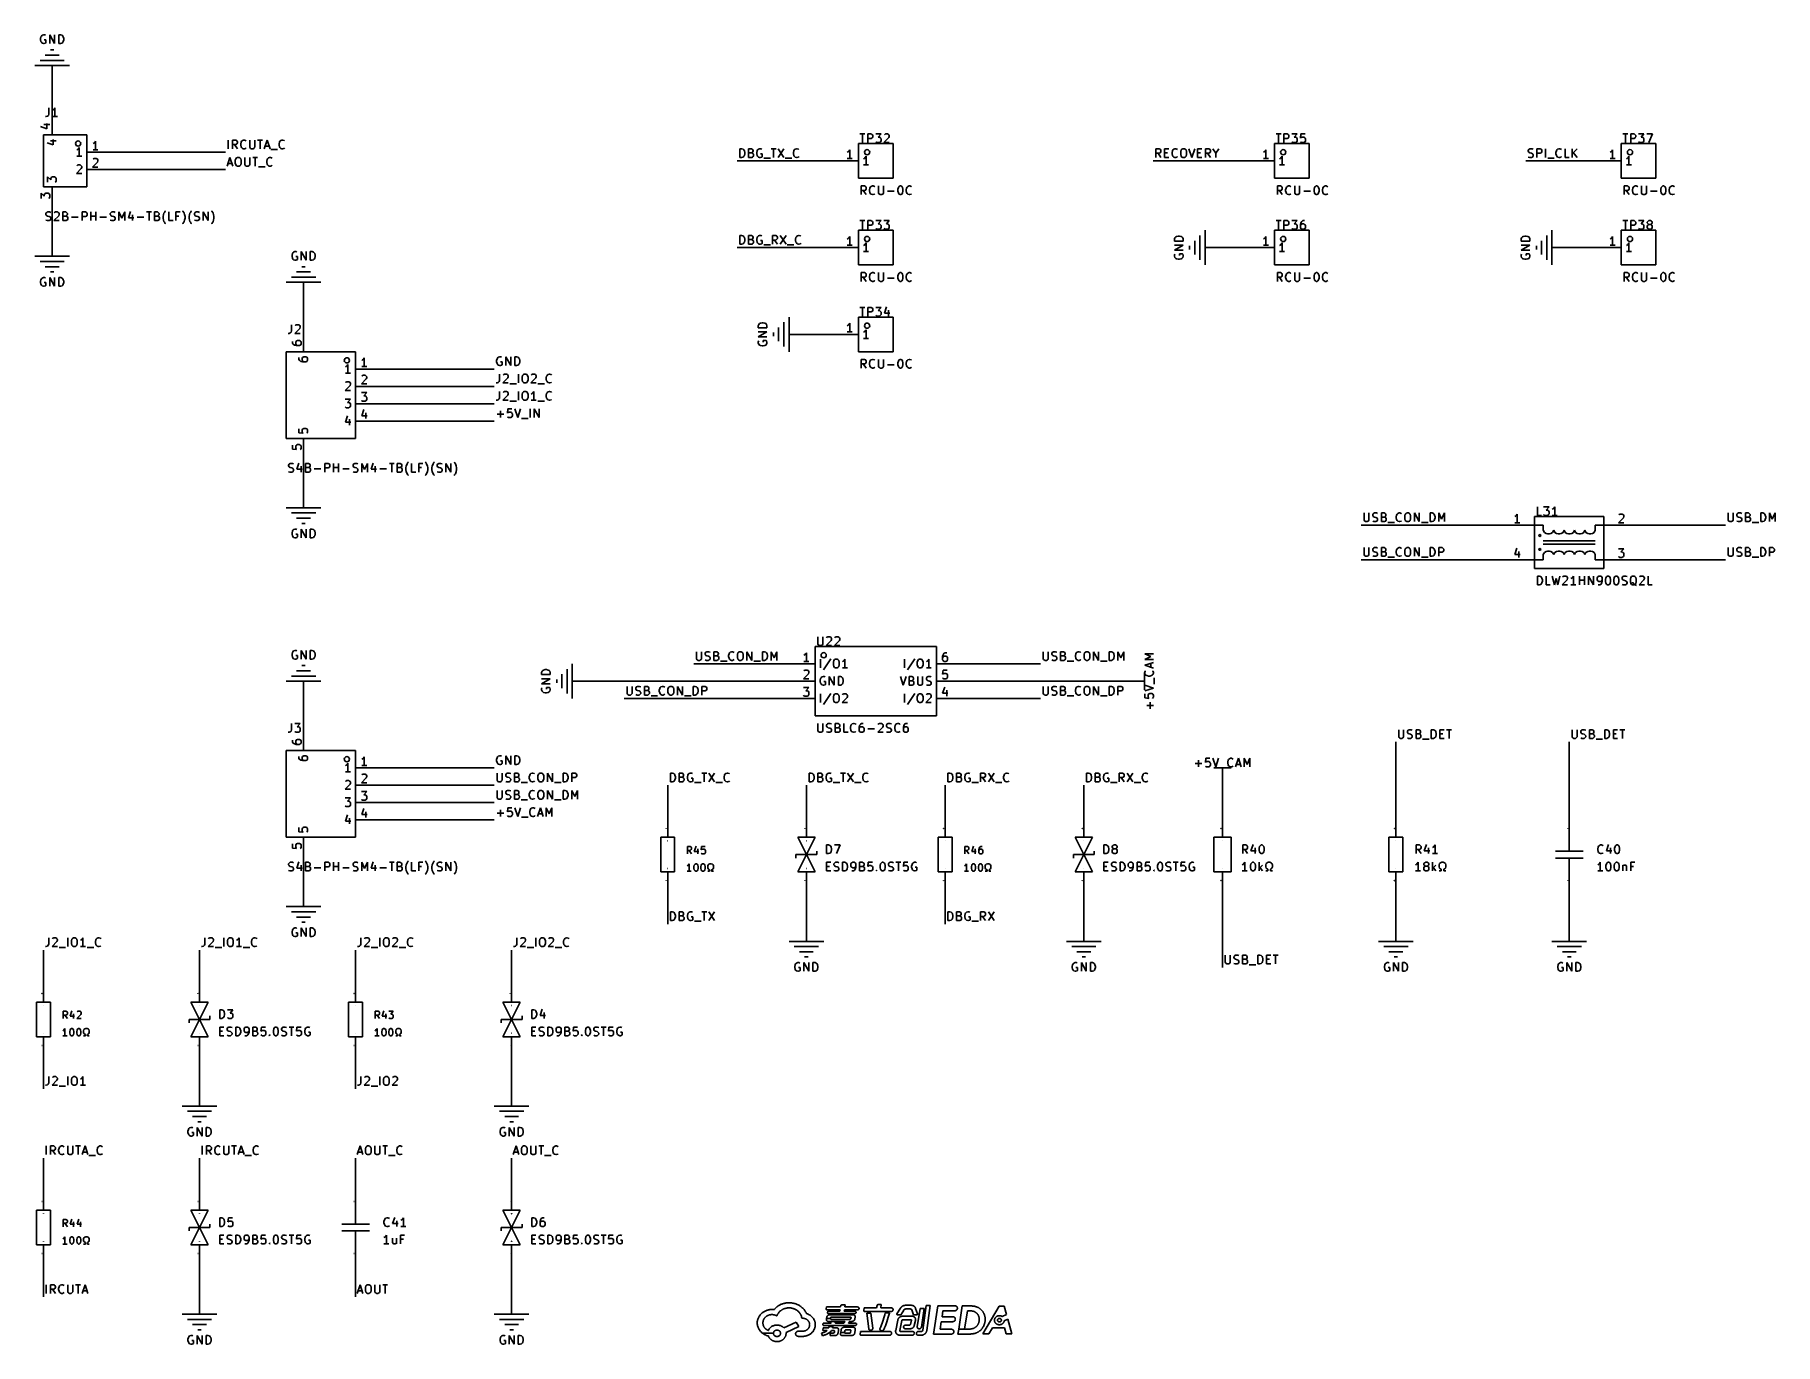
# Model space of a CAD drawing. Header units: millimetres. Extents: x 6 to 261, y -194 to -2.
import ezdxf

# ---------------------------------------------------------------- set-up
doc = ezdxf.new("R2010")
doc.units = ezdxf.units.MM
for name, color, linetype in [('BLUETHIRTYONE', 171, 'CONTINUOUS'), ('GREENSIXTYFIVE', 129, 'CONTINUOUS'), ('LIGHTGREEN', 92, 'CONTINUOUS'), ('LIGHTRED', 12, 'CONTINUOUS'), ('RED', 14, 'CONTINUOUS'), ('REDSIX', 19, 'CONTINUOUS')]:
    doc.layers.add(name, color=color, linetype=linetype)

msp = doc.modelspace()

# ---------------------------------------------------------------- linework, layer by layer
at = {"layer": 'BLUETHIRTYONE', "linetype": 'CONTINUOUS'}
for p, q in [((113.5202, -188.6831), (113.6186, -188.6486)), ((113.6186, -188.6486), (113.7188, -188.6185)), ((113.7188, -188.6185), (113.8208, -188.5929)), ((113.8208, -188.5929), (113.9244, -188.5718)), ((113.9244, -188.5718), (114.0293, -188.5553)), ((114.0293, -188.5553), (114.1356, -188.5434)), ((114.1356, -188.5434), (114.243, -188.5363)), ((114.243, -188.5363), (114.3514, -188.5339)), ((114.3514, -188.5339), (114.3904, -188.5342)), ((114.3904, -188.5342), (114.4293, -188.535)), ((114.4293, -188.535), (114.4681, -188.5364)), ((114.4681, -188.5364), (114.5067, -188.5384)), ((114.5067, -188.5384), (114.5452, -188.541)), ((114.5452, -188.541), (114.5836, -188.5443)), ((114.5836, -188.5443), (114.622, -188.5483)), ((114.622, -188.5483), (114.6604, -188.5529)), ((114.6604, -188.5529), (114.6913, -188.5154)), ((114.6913, -188.5154), (114.723, -188.4785)), ((114.723, -188.4785), (114.7555, -188.4422)), ((114.7555, -188.4422), (114.7887, -188.4064)), ((114.7887, -188.4064), (114.8227, -188.3711)), ((114.8227, -188.3711), (114.8574, -188.3365)), ((114.8574, -188.3365), (114.8929, -188.3024)), ((114.8929, -188.3024), (114.9292, -188.2689)), ((114.9292, -188.2689), (114.9661, -188.236)), ((114.9661, -188.236), (115.0038, -188.2037)), ((115.0038, -188.2037), (115.0423, -188.1721)), ((115.0423, -188.1721), (115.0814, -188.1411)), ((115.0814, -188.1411), (115.1212, -188.1107)), ((115.1212, -188.1107), (115.1618, -188.0809)), ((115.1618, -188.0809), (115.203, -188.0518)), ((115.203, -188.0518), (115.2449, -188.0234)), ((115.2449, -188.0234), (115.3336, -187.9667)), ((115.3336, -187.9667), (115.4242, -187.9135)), ((115.4242, -187.9135), (115.5167, -187.8638)), ((115.5167, -187.8638), (115.6108, -187.8176)), ((115.6108, -187.8176), (115.7067, -187.7749)), ((115.7311, -188.6324), (115.6736, -188.6723)), ((115.7067, -187.7749), (115.8042, -187.7358)), ((115.7903, -188.5944), (115.7311, -188.6324)), ((115.8512, -188.5586), (115.7903, -188.5944)), ((115.8042, -187.7358), (115.9032, -187.7003)), ((115.9137, -188.5248), (115.8512, -188.5586)), ((115.9032, -187.7003), (116.0036, -187.6684)), ((115.9776, -188.4932), (115.9137, -188.5248)), ((116.0431, -188.4638), (115.9776, -188.4932)), ((116.0036, -187.6684), (116.1053, -187.6402)), ((116.1099, -188.4367), (116.0431, -188.4638)), ((116.1053, -187.6402), (116.2083, -187.6156)), ((116.1781, -188.4119), (116.1099, -188.4367)), ((116.2475, -188.3895), (116.1781, -188.4119)), ((116.2083, -187.6156), (116.3125, -187.5948)), ((116.3182, -188.3695), (116.2475, -188.3895)), ((116.3125, -187.5948), (116.4178, -187.5776)), ((116.3901, -188.352), (116.3182, -188.3695)), ((116.463, -188.3371), (116.3901, -188.352)), ((116.4178, -187.5776), (116.5241, -187.5643)), ((116.537, -188.3247), (116.463, -188.3371)), ((116.5241, -187.5643), (116.6314, -187.5547)), ((116.6119, -188.315), (116.537, -188.3247)), ((116.6878, -188.308), (116.6119, -188.315)), ((116.6314, -187.5547), (116.7395, -187.5489)), ((116.7645, -188.3038), (116.6878, -188.308)), ((116.7395, -187.5489), (116.8483, -187.547)), ((116.8421, -188.3024), (116.7645, -188.3038)), ((116.9322, -188.3043), (116.8421, -188.3024)), ((116.8483, -187.547), (116.974, -187.5496)), ((117.0212, -188.31), (116.9322, -188.3043)), ((116.974, -187.5496), (117.0988, -187.5574)), ((117.109, -188.3194), (117.0212, -188.31)), ((117.0988, -187.5574), (117.2226, -187.5703)), ((117.1956, -188.3325), (117.109, -188.3194)), ((117.2808, -188.3491), (117.1956, -188.3325)), ((117.2226, -187.5703), (117.3452, -187.5883)), ((117.3645, -188.3691), (117.2808, -188.3491)), ((117.3452, -187.5883), (117.4665, -187.6114)), ((117.4466, -188.3925), (117.3645, -188.3691)), ((117.5271, -188.4192), (117.4466, -188.3925)), ((117.4665, -187.6114), (117.5862, -187.6394)), ((117.6058, -188.4491), (117.5271, -188.4192)), ((117.5862, -187.6394), (117.7042, -187.6722)), ((117.6827, -188.482), (117.6058, -188.4491)), ((117.7576, -188.518), (117.6827, -188.482)), ((117.7042, -187.6722), (117.8204, -187.71)), ((117.8305, -188.557), (117.7576, -188.518)), ((117.8204, -187.71), (117.9346, -187.7525)), ((117.9013, -188.5988), (117.8305, -188.557)), ((117.9698, -188.6433), (117.9013, -188.5988)), ((117.9346, -187.7525), (118.0465, -187.7997)), ((118.0359, -188.6905), (117.9698, -188.6433)), ((118.0465, -187.7997), (118.1561, -187.8516)), ((118.1561, -187.8516), (118.2631, -187.9081)), ((118.2631, -187.9081), (118.3674, -187.9691)), ((118.3674, -187.9691), (118.4689, -188.0347)), ((118.4689, -188.0347), (118.5673, -188.1046)), ((118.5673, -188.1046), (118.6626, -188.179)), ((118.6626, -188.179), (118.7227, -188.2292)), ((118.7227, -188.2292), (118.7808, -188.281)), ((118.7808, -188.281), (118.8371, -188.3343)), ((118.8371, -188.3343), (118.8914, -188.3891)), ((118.8914, -188.3891), (118.9437, -188.4452)), ((118.9437, -188.4452), (118.994, -188.5026)), ((118.994, -188.5026), (119.0424, -188.5613)), ((119.0424, -188.5613), (119.0887, -188.6212)), ((119.0887, -188.6212), (119.133, -188.6823)), ((122.2639, -188.4659), (122.2642, -188.46)), ((122.2642, -188.4717), (122.2639, -188.4659)), ((122.2642, -188.46), (122.2648, -188.4542)), ((122.2648, -188.4776), (122.2642, -188.4717)), ((122.2648, -188.4542), (122.266, -188.4485)), ((122.2659, -188.4835), (122.2648, -188.4776)), ((122.2673, -188.4894), (122.2659, -188.4835)), ((122.266, -188.4485), (122.3202, -188.1695)), ((122.2692, -188.4952), (122.2673, -188.4894)), ((122.2714, -188.501), (122.2692, -188.4952)), ((122.274, -188.5068), (122.2714, -188.501)), ((122.277, -188.5124), (122.274, -188.5068)), ((122.2802, -188.518), (122.277, -188.5124)), ((122.2839, -188.5235), (122.2802, -188.518)), ((122.2878, -188.5288), (122.2839, -188.5235)), ((122.292, -188.5341), (122.2878, -188.5288)), ((122.2965, -188.5391), (122.292, -188.5341)), ((122.3013, -188.544), (122.2965, -188.5391)), ((122.3063, -188.5487), (122.3013, -188.544)), ((122.3116, -188.5532), (122.3063, -188.5487)), ((122.3172, -188.5576), (122.3116, -188.5532)), ((122.3229, -188.5616), (122.3172, -188.5576)), ((122.3202, -188.1695), (124.3787, -188.1695)), ((122.3289, -188.5655), (122.3229, -188.5616)), ((122.3351, -188.569), (122.3289, -188.5655)), ((122.3414, -188.5723), (122.3351, -188.569)), ((122.348, -188.5753), (122.3414, -188.5723)), ((122.3546, -188.5781), (122.348, -188.5753)), ((122.3615, -188.5804), (122.3546, -188.5781)), ((122.3685, -188.5825), (122.3615, -188.5804)), ((122.3756, -188.5842), (122.3685, -188.5825)), ((122.3828, -188.5855), (122.3756, -188.5842)), ((122.3901, -188.5865), (122.3828, -188.5855)), ((122.3975, -188.587), (122.3901, -188.5865)), ((124.3099, -188.587), (122.3975, -188.587)), ((124.2702, -188.7939), (124.3099, -188.587)), ((124.3787, -188.1695), (124.4059, -187.9759)), ((124.4059, -187.9759), (124.4072, -187.9703)), ((124.4072, -187.9703), (124.4087, -187.9648)), ((124.4087, -187.9648), (124.4105, -187.9595)), ((124.4105, -187.9595), (124.4125, -187.9543)), ((124.4125, -187.9543), (124.4147, -187.9493)), ((124.4147, -187.9493), (124.4171, -187.9444)), ((124.4171, -187.9444), (124.4197, -187.9397)), ((124.4197, -187.9397), (124.4225, -187.9352)), ((124.4225, -187.9352), (124.4254, -187.9308)), ((124.4254, -187.9308), (124.4286, -187.9265)), ((124.4286, -187.9265), (124.4319, -187.9225)), ((124.4319, -187.9225), (124.4354, -187.9186)), ((124.4354, -187.9186), (124.439, -187.9149)), ((124.439, -187.9149), (124.4428, -187.9113)), ((124.4428, -187.9113), (124.4467, -187.9079)), ((124.4467, -187.9079), (124.4508, -187.9047)), ((124.4508, -187.9047), (124.4549, -187.9017)), ((124.4549, -187.9017), (124.4592, -187.8989)), ((124.4592, -187.8989), (124.4636, -187.8962)), ((124.4636, -187.8962), (124.4681, -187.8937)), ((124.4681, -187.8937), (124.4727, -187.8914)), ((124.4727, -187.8914), (124.4774, -187.8893)), ((124.4774, -187.8893), (124.4821, -187.8874)), ((124.4821, -187.8874), (124.4869, -187.8857)), ((124.4869, -187.8857), (124.4918, -187.8842)), ((124.4918, -187.8842), (124.4967, -187.8828)), ((124.4967, -187.8828), (124.5017, -187.8817)), ((124.5017, -187.8817), (124.5067, -187.8808)), ((124.5067, -187.8808), (124.5117, -187.8801)), ((124.5117, -187.8801), (124.5168, -187.8795)), ((124.5168, -187.8795), (124.5219, -187.8792)), ((124.5219, -187.8792), (124.527, -187.8791)), ((124.527, -187.8791), (125.074, -187.8791)), ((124.9654, -188.5851), (124.9257, -188.792)), ((126.8652, -188.5851), (124.9654, -188.5851)), ((125.074, -187.8791), (125.0197, -188.1714)), ((125.0197, -188.1714), (126.8652, -188.1714)), ((126.8652, -188.1714), (126.8777, -188.1717)), ((126.8765, -188.5849), (126.8652, -188.5851)), ((126.8876, -188.5843), (126.8765, -188.5849)), ((126.8777, -188.1717), (126.8899, -188.1727)), ((126.8985, -188.5832), (126.8876, -188.5843)), ((126.8899, -188.1727), (126.902, -188.1742)), ((126.9093, -188.5818), (126.8985, -188.5832)), ((126.902, -188.1742), (126.9139, -188.1764)), ((126.9198, -188.5799), (126.9093, -188.5818)), ((126.9139, -188.1764), (126.9255, -188.1791)), ((126.9301, -188.5777), (126.9198, -188.5799)), ((126.9255, -188.1791), (126.9369, -188.1824)), ((126.9402, -188.5751), (126.9301, -188.5777)), ((126.9369, -188.1824), (126.9481, -188.1863)), ((126.9501, -188.5721), (126.9402, -188.5751)), ((126.9481, -188.1863), (126.9589, -188.1907)), ((126.9598, -188.5687), (126.9501, -188.5721)), ((126.9589, -188.1907), (126.9695, -188.1956)), ((126.9691, -188.565), (126.9598, -188.5687)), ((126.9783, -188.561), (126.9691, -188.565)), ((126.9695, -188.1956), (126.9797, -188.201)), ((126.9871, -188.5566), (126.9783, -188.561)), ((126.9797, -188.201), (126.9897, -188.2069)), ((126.9957, -188.5519), (126.9871, -188.5566)), ((126.9897, -188.2069), (126.9993, -188.2132)), ((127.004, -188.5469), (126.9957, -188.5519)), ((126.9993, -188.2132), (127.0085, -188.22)), ((127.012, -188.5416), (127.004, -188.5469)), ((127.0085, -188.22), (127.0173, -188.2273)), ((127.0197, -188.536), (127.012, -188.5416)), ((127.0173, -188.2273), (127.0258, -188.235)), ((127.0271, -188.5302), (127.0197, -188.536)), ((127.0258, -188.235), (127.0338, -188.243)), ((127.0341, -188.524), (127.0271, -188.5302)), ((127.0338, -188.243), (127.0414, -188.2515)), ((127.0409, -188.5176), (127.0341, -188.524)), ((127.0472, -188.5109), (127.0409, -188.5176)), ((127.0414, -188.2515), (127.0486, -188.2603)), ((127.0532, -188.504), (127.0472, -188.5109)), ((127.0486, -188.2603), (127.0553, -188.2695)), ((127.0589, -188.4968), (127.0532, -188.504)), ((127.0553, -188.2695), (127.0615, -188.2791)), ((127.0641, -188.4895), (127.0589, -188.4968)), ((127.0615, -188.2791), (127.0673, -188.2889)), ((127.069, -188.4819), (127.0641, -188.4895)), ((127.0673, -188.2889), (127.0725, -188.2991)), ((127.0735, -188.474), (127.069, -188.4819)), ((127.0725, -188.2991), (127.0772, -188.3096)), ((127.0775, -188.466), (127.0735, -188.474)), ((127.0772, -188.3096), (127.0813, -188.3203)), ((127.0812, -188.4578), (127.0775, -188.466)), ((127.0844, -188.4495), (127.0812, -188.4578)), ((127.0813, -188.3203), (127.0849, -188.3313)), ((127.0872, -188.4409), (127.0844, -188.4495)), ((127.0849, -188.3313), (127.0879, -188.3426)), ((127.0895, -188.4322), (127.0872, -188.4409)), ((127.0879, -188.3426), (127.0903, -188.3541)), ((127.0914, -188.4233), (127.0895, -188.4322)), ((127.0903, -188.3541), (127.0921, -188.3658)), ((127.0928, -188.4143), (127.0914, -188.4233)), ((127.0921, -188.3658), (127.0933, -188.3776)), ((127.0936, -188.4019), (127.0928, -188.4143)), ((127.0933, -188.3776), (127.0938, -188.3897)), ((127.0938, -188.3897), (127.0936, -188.4019)), ((127.7838, -188.6952), (127.8235, -188.3062)), ((127.8235, -188.3062), (129.669, -188.3043)), ((129.669, -188.3043), (129.7379, -187.938)), ((129.7379, -187.938), (129.7389, -187.932)), ((129.7389, -187.932), (129.7401, -187.9261)), ((129.7401, -187.9261), (129.7416, -187.9203)), ((129.7416, -187.9203), (129.7433, -187.9146)), ((129.7433, -187.9146), (129.7454, -187.9091)), ((129.7454, -187.9091), (129.7477, -187.9037)), ((129.7477, -187.9037), (129.7502, -187.8984)), ((129.7502, -187.8984), (129.753, -187.8932)), ((129.753, -187.8932), (129.756, -187.8882)), ((129.756, -187.8882), (129.7592, -187.8834)), ((129.7592, -187.8834), (129.7627, -187.8787)), ((129.7627, -187.8787), (129.7664, -187.8742)), ((129.7664, -187.8742), (129.7703, -187.8698)), ((129.7703, -187.8698), (129.7743, -187.8656)), ((129.7743, -187.8656), (129.7786, -187.8616)), ((129.7786, -187.8616), (129.7831, -187.8578)), ((129.7831, -187.8578), (129.7877, -187.8541)), ((129.7877, -187.8541), (129.7925, -187.8507)), ((129.7925, -187.8507), (129.7975, -187.8474)), ((129.7975, -187.8474), (129.8026, -187.8444)), ((129.8026, -187.8444), (129.8079, -187.8416)), ((129.8079, -187.8416), (129.8133, -187.8389)), ((129.8133, -187.8389), (129.8189, -187.8366)), ((129.8189, -187.8366), (129.8245, -187.8344)), ((129.8245, -187.8344), (129.8303, -187.8325)), ((129.8303, -187.8325), (129.8362, -187.8308)), ((129.8362, -187.8308), (129.8423, -187.8293)), ((129.8423, -187.8293), (129.8484, -187.8281)), ((129.8484, -187.8281), (129.8546, -187.8272)), ((129.8546, -187.8272), (129.8609, -187.8265)), ((129.8609, -187.8265), (129.8672, -187.8261)), ((129.8672, -187.8261), (129.8736, -187.826)), ((129.8736, -187.826), (129.882, -187.826)), ((129.882, -187.826), (130.3559, -187.826)), ((130.3559, -187.826), (130.2766, -188.3043)), ((130.2766, -188.3043), (131.7902, -188.3043)), ((131.7902, -188.3043), (131.8061, -188.3046)), ((131.8061, -188.3046), (131.8218, -188.3057)), ((131.8218, -188.3057), (131.8373, -188.3074)), ((131.8373, -188.3074), (131.8525, -188.3099)), ((131.8525, -188.3099), (131.8675, -188.3131)), ((131.8675, -188.3131), (131.8821, -188.317)), ((131.8821, -188.317), (131.8963, -188.3215)), ((131.8963, -188.3215), (131.9102, -188.3268)), ((131.9102, -188.3268), (131.9237, -188.3327)), ((131.9237, -188.3327), (131.9368, -188.3394)), ((131.9368, -188.3394), (131.9494, -188.3467)), ((131.9494, -188.3467), (131.9616, -188.3547)), ((131.9616, -188.3547), (131.9733, -188.3634)), ((131.9733, -188.3634), (131.9845, -188.3727)), ((131.9845, -188.3727), (131.9951, -188.3828)), ((131.9951, -188.3828), (132.0052, -188.3935)), ((132.0052, -188.3935), (132.0147, -188.404)), ((132.0147, -188.404), (132.0234, -188.4149)), ((132.0234, -188.4149), (132.0315, -188.4261)), ((132.0315, -188.4261), (132.0388, -188.4378)), ((132.0388, -188.4378), (132.0454, -188.4497)), ((132.0454, -188.4497), (132.0514, -188.462)), ((132.0514, -188.462), (132.0566, -188.4746)), ((132.057, -188.6532), (132.0522, -188.6653)), ((132.0566, -188.4746), (132.0611, -188.4874)), ((132.0612, -188.6408), (132.057, -188.6532)), ((132.0611, -188.4874), (132.0648, -188.5005)), ((132.0647, -188.6281), (132.0612, -188.6408)), ((132.0676, -188.6153), (132.0647, -188.6281)), ((132.0648, -188.5005), (132.0678, -188.5139)), ((132.0699, -188.6022), (132.0676, -188.6153)), ((132.0678, -188.5139), (132.0701, -188.5275)), ((132.0715, -188.5839), (132.0699, -188.5984)), ((132.0699, -188.5984), (132.0699, -188.6022)), ((132.0701, -188.5275), (132.0716, -188.5413)), ((132.0723, -188.5695), (132.0715, -188.5839)), ((132.0716, -188.5413), (132.0723, -188.5553)), ((132.0723, -188.5553), (132.0723, -188.5695)), ((132.6357, -189.1526), (133.166, -188.3479)), ((133.166, -188.3479), (133.1827, -188.3223)), ((133.1827, -188.3223), (133.1999, -188.2974)), ((133.1999, -188.2974), (133.2177, -188.2732)), ((133.2177, -188.2732), (133.236, -188.2497)), ((133.236, -188.2497), (133.2549, -188.227)), ((133.2549, -188.227), (133.2742, -188.2049)), ((133.2742, -188.2049), (133.2941, -188.1837)), ((133.2941, -188.1837), (133.3145, -188.1631)), ((133.3145, -188.1631), (133.3354, -188.1433)), ((133.3354, -188.1433), (133.3568, -188.1242)), ((133.3568, -188.1242), (133.3787, -188.1058)), ((133.3787, -188.1058), (133.4011, -188.0882)), ((133.4011, -188.0882), (133.4241, -188.0714)), ((133.4241, -188.0714), (133.4475, -188.0552)), ((133.4475, -188.0552), (133.4714, -188.0399)), ((133.4714, -188.0399), (133.4958, -188.0253)), ((133.4958, -188.0253), (133.5194, -188.0125)), ((133.5194, -188.0125), (133.5438, -188.0005)), ((133.5438, -188.0005), (133.5691, -187.9894)), ((133.5691, -187.9894), (133.5952, -187.979)), ((133.6754, -188.6079), (133.5875, -188.7402)), ((133.5952, -187.979), (133.6221, -187.9695)), ((133.6221, -187.9695), (133.6499, -187.9608)), ((133.6499, -187.9608), (133.6786, -187.9529)), ((133.6775, -188.6041), (133.6754, -188.6079)), ((133.6831, -188.5957), (133.6775, -188.6041)), ((133.6786, -187.9529), (133.708, -187.9458)), ((133.6889, -188.5873), (133.6831, -188.5957)), ((133.695, -188.5792), (133.6889, -188.5873)), ((133.7013, -188.5712), (133.695, -188.5792)), ((133.7077, -188.5634), (133.7013, -188.5712)), ((133.7144, -188.5558), (133.7077, -188.5634)), ((133.708, -187.9458), (133.7383, -187.9395)), ((133.7213, -188.5484), (133.7144, -188.5558)), ((133.7284, -188.5413), (133.7213, -188.5484)), ((133.7356, -188.5344), (133.7284, -188.5413)), ((133.743, -188.5277), (133.7356, -188.5344)), ((133.7383, -187.9395), (133.7693, -187.9341)), ((133.7505, -188.5213), (133.743, -188.5277)), ((133.7582, -188.5152), (133.7505, -188.5213)), ((133.766, -188.5095), (133.7582, -188.5152)), ((133.774, -188.504), (133.766, -188.5095)), ((133.7693, -187.9341), (133.8011, -187.9295)), ((133.782, -188.4988), (133.774, -188.504)), ((133.7902, -188.494), (133.782, -188.4988)), ((133.7967, -188.4906), (133.7902, -188.494)), ((133.8036, -188.4874), (133.7967, -188.4906)), ((133.8011, -187.9295), (133.8338, -187.9257)), ((133.8109, -188.4844), (133.8036, -188.4874)), ((133.8187, -188.4816), (133.8109, -188.4844)), ((133.8268, -188.479), (133.8187, -188.4816)), ((133.8353, -188.4767), (133.8268, -188.479)), ((133.8338, -187.9257), (133.8672, -187.9228)), ((133.8441, -188.4746), (133.8353, -188.4767)), ((133.8534, -188.4727), (133.8441, -188.4746)), ((133.8629, -188.471), (133.8534, -188.4727)), ((133.8728, -188.4696), (133.8629, -188.471)), ((133.8672, -187.9228), (133.9013, -187.9207)), ((133.883, -188.4684), (133.8728, -188.4696)), ((133.8936, -188.4674), (133.883, -188.4684)), ((133.9044, -188.4666), (133.8936, -188.4674)), ((133.9013, -187.9207), (133.9362, -187.9194)), ((133.9155, -188.466), (133.9044, -188.4666)), ((133.9268, -188.4657), (133.9155, -188.466)), ((133.9384, -188.4656), (133.9268, -188.4657)), ((133.9362, -187.9194), (133.9718, -187.919)), ((134.619, -188.4656), (133.9384, -188.4656)), ((133.9718, -187.919), (134.6524, -187.919)), ((134.6396, -188.4659), (134.619, -188.4656)), ((134.6494, -188.4664), (134.6396, -188.4659)), ((134.6588, -188.467), (134.6494, -188.4664)), ((134.6524, -187.919), (134.6895, -187.9194)), ((134.6679, -188.4677), (134.6588, -188.467)), ((134.6766, -188.4687), (134.6679, -188.4677)), ((134.685, -188.4698), (134.6766, -188.4687)), ((134.6929, -188.471), (134.685, -188.4698)), ((134.6895, -187.9194), (134.7255, -187.9207)), ((134.7004, -188.4724), (134.6929, -188.471)), ((134.7075, -188.474), (134.7004, -188.4724)), ((134.7141, -188.4757), (134.7075, -188.474)), ((134.7203, -188.4776), (134.7141, -188.4757)), ((134.726, -188.4796), (134.7203, -188.4776)), ((134.7255, -187.9207), (134.7604, -187.9228)), ((134.7312, -188.4817), (134.726, -188.4796)), ((134.7359, -188.484), (134.7312, -188.4817)), ((134.7401, -188.4865), (134.7359, -188.484)), ((134.7456, -188.4905), (134.7401, -188.4865)), ((134.7509, -188.4948), (134.7456, -188.4905)), ((134.7561, -188.4993), (134.7509, -188.4948)), ((134.7611, -188.5041), (134.7561, -188.4993)), ((134.7604, -187.9228), (134.7943, -187.9257)), ((134.766, -188.5091), (134.7611, -188.5041)), ((134.7708, -188.5143), (134.766, -188.5091)), ((134.7754, -188.5198), (134.7708, -188.5143)), ((134.7798, -188.5254), (134.7754, -188.5198)), ((134.784, -188.5311), (134.7798, -188.5254)), ((134.788, -188.5371), (134.784, -188.5311)), ((134.7918, -188.5432), (134.788, -188.5371)), ((134.7953, -188.5494), (134.7918, -188.5432)), ((134.7943, -187.9257), (134.8272, -187.9294)), ((134.7986, -188.5558), (134.7953, -188.5494)), ((134.8017, -188.5623), (134.7986, -188.5558)), ((134.8044, -188.5689), (134.8017, -188.5623)), ((134.8069, -188.5757), (134.8044, -188.5689)), ((135.047, -189.3348), (134.8069, -188.5757)), ((134.8272, -187.9294), (134.8591, -187.934)), ((134.8591, -187.934), (134.89, -187.9394)), ((134.89, -187.9394), (134.9199, -187.9455)), ((134.9199, -187.9455), (134.9489, -187.9525)), ((134.9489, -187.9525), (134.977, -187.9603)), ((134.977, -187.9603), (135.0041, -187.9689)), ((135.0041, -187.9689), (135.0303, -187.9782)), ((135.0303, -187.9782), (135.0556, -187.9884)), ((135.0556, -187.9884), (135.0801, -187.9993)), ((135.0801, -187.9993), (135.1036, -188.0109)), ((135.1036, -188.0109), (135.1264, -188.0234)), ((135.1264, -188.0234), (135.1368, -188.031)), ((135.1368, -188.031), (135.1558, -188.045)), ((135.1558, -188.045), (135.1743, -188.0601)), ((135.1743, -188.0601), (135.1923, -188.0763)), ((135.1923, -188.0763), (135.21, -188.0934)), ((135.21, -188.0934), (135.2271, -188.1116)), ((135.2271, -188.1116), (135.2438, -188.1308)), ((135.2438, -188.1308), (135.2601, -188.151)), ((135.2601, -188.151), (135.2759, -188.1721)), ((135.2759, -188.1721), (135.2912, -188.1942)), ((135.2912, -188.1942), (135.3061, -188.2172)), ((135.3061, -188.2172), (135.3205, -188.2412)), ((135.3205, -188.2412), (135.3344, -188.2661)), ((135.3344, -188.2661), (135.3478, -188.2919)), ((135.3478, -188.2919), (135.3608, -188.3185)), ((135.3608, -188.3185), (135.3733, -188.3461)), ((135.3733, -188.3461), (135.3852, -188.3745)), ((135.3852, -188.3745), (135.3873, -188.3783)), ((135.3873, -188.3783), (135.6399, -189.1754)), ((135.6191, -191.079), (136.0387, -188.3916)), ((136.0387, -188.3916), (136.6483, -188.3916)), ((136.6483, -188.3916), (136.2245, -191.117)), ((136.4166, -191.5858), (136.9322, -187.9531)), ((136.9322, -187.9531), (137.5356, -187.9531)), ((137.5356, -187.9531), (137.0116, -191.6275)), ((138.0012, -192.1476), (138.6275, -187.9854)), ((138.6275, -187.9854), (141.0973, -187.9854)), ((141.0973, -187.9854), (141.1181, -187.9859)), ((141.1181, -187.9859), (141.1386, -187.9873)), ((141.1386, -187.9873), (141.1589, -187.9897)), ((141.1589, -187.9897), (141.1788, -187.9929)), ((141.1788, -187.9929), (141.1984, -187.997)), ((141.1984, -187.997), (141.2176, -188.002)), ((141.2176, -188.002), (141.2364, -188.0078)), ((141.2364, -188.0078), (141.2548, -188.0145)), ((141.2548, -188.0145), (141.2728, -188.0219)), ((141.2728, -188.0219), (141.2902, -188.0301)), ((141.2902, -188.0301), (141.3072, -188.039)), ((141.3072, -188.039), (141.3237, -188.0487)), ((141.3237, -188.0487), (141.3396, -188.059)), ((141.3416, -188.6543), (141.3257, -188.6645)), ((141.3396, -188.059), (141.3549, -188.07)), ((141.3569, -188.6433), (141.3416, -188.6543)), ((141.3549, -188.07), (141.3697, -188.0817)), ((141.3716, -188.6317), (141.3569, -188.6433)), ((141.3697, -188.0817), (141.3838, -188.0941)), ((141.3856, -188.6195), (141.3716, -188.6317)), ((141.3838, -188.0941), (141.3973, -188.107)), ((141.399, -188.6068), (141.3856, -188.6195)), ((141.3973, -188.107), (141.4101, -188.1205)), ((141.4118, -188.5934), (141.399, -188.6068)), ((141.4101, -188.1205), (141.4222, -188.1346)), ((141.4238, -188.5795), (141.4118, -188.5934)), ((141.4222, -188.1346), (141.4335, -188.1492)), ((141.4351, -188.565), (141.4238, -188.5795)), ((141.4335, -188.1492), (141.4442, -188.1644)), ((141.4457, -188.5501), (141.4351, -188.565)), ((141.4442, -188.1644), (141.454, -188.1801)), ((141.4554, -188.5347), (141.4457, -188.5501)), ((141.454, -188.1801), (141.4631, -188.1962)), ((141.4644, -188.5188), (141.4554, -188.5347)), ((141.4631, -188.1962), (141.4713, -188.2128)), ((141.4725, -188.5025), (141.4644, -188.5188)), ((141.4713, -188.2128), (141.4787, -188.2298)), ((141.4798, -188.4858), (141.4725, -188.5025)), ((141.4787, -188.2298), (141.4852, -188.2473)), ((141.4861, -188.4687), (141.4798, -188.4858)), ((141.4852, -188.2473), (141.4908, -188.2651)), ((141.4916, -188.4512), (141.4861, -188.4687)), ((141.4908, -188.2651), (141.4954, -188.2833)), ((141.4961, -188.4334), (141.4916, -188.4512)), ((141.4954, -188.2833), (141.4992, -188.3018)), ((141.4997, -188.4153), (141.4961, -188.4334)), ((141.4992, -188.3018), (141.5019, -188.3207)), ((141.5023, -188.3969), (141.4997, -188.4153)), ((141.5019, -188.3207), (141.5037, -188.3399)), ((141.5038, -188.3782), (141.5023, -188.3969)), ((141.5037, -188.3399), (141.5044, -188.3593)), ((141.5044, -188.3593), (141.5038, -188.3782)), ((141.6934, -191.4226), (142.21, -187.9892)), ((142.21, -187.9892), (142.9345, -187.9892)), ((142.9345, -187.9892), (143.06, -187.99)), ((143.06, -187.99), (143.1815, -187.9926)), ((143.1815, -187.9926), (143.2988, -187.9968)), ((143.2988, -187.9968), (143.4121, -188.0027)), ((143.4121, -188.0027), (143.5212, -188.0104)), ((143.5212, -188.0104), (143.6263, -188.0197)), ((143.6263, -188.0197), (143.7272, -188.0308)), ((143.7272, -188.0308), (143.8241, -188.0435)), ((143.8241, -188.0435), (143.9169, -188.058)), ((143.9169, -188.058), (144.0056, -188.0742)), ((144.0056, -188.0742), (144.0902, -188.0921)), ((144.0902, -188.0921), (144.1707, -188.1117)), ((144.1707, -188.1117), (144.2472, -188.133)), ((144.2472, -188.133), (144.3196, -188.1561)), ((144.3196, -188.1561), (144.388, -188.1809)), ((144.388, -188.1809), (144.4522, -188.2075)), ((144.4522, -188.2075), (144.5138, -188.2358)), ((144.5138, -188.2358), (144.5739, -188.2662)), ((144.5739, -188.2662), (144.6325, -188.2985)), ((144.6325, -188.2985), (144.6898, -188.3327)), ((144.6898, -188.3327), (144.7456, -188.3689)), ((144.7456, -188.3689), (144.7999, -188.4071)), ((144.7999, -188.4071), (144.8528, -188.4472)), ((144.8528, -188.4472), (144.9042, -188.4893)), ((144.9042, -188.4893), (144.9542, -188.5333)), ((144.9542, -188.5333), (145.0027, -188.5793)), ((145.0027, -188.5793), (145.0497, -188.6273)), ((145.0497, -188.6273), (145.0952, -188.6772)), ((145.2163, -192.1096), (147.6402, -188.031)), ((147.6402, -188.031), (148.35, -188.031)), ((148.35, -188.031), (148.6861, -189.2589)), ((112.1822, -190.5059), (112.1849, -190.4077)), ((112.1846, -190.5974), (112.1822, -190.5059)), ((112.1915, -190.6883), (112.1846, -190.5974)), ((112.1849, -190.4077), (112.1928, -190.3103)), ((112.2029, -190.7785), (112.1915, -190.6883)), ((112.1928, -190.3103), (112.2059, -190.2139)), ((112.2189, -190.8679), (112.2029, -190.7785)), ((112.2059, -190.2139), (112.2242, -190.1187)), ((112.2393, -190.9563), (112.2189, -190.8679)), ((112.2242, -190.1187), (112.2475, -190.0247)), ((112.264, -191.0435), (112.2393, -190.9563)), ((112.2475, -190.0247), (112.2758, -189.9321)), ((112.2932, -191.1296), (112.264, -191.0435)), ((112.2758, -189.9321), (112.3091, -189.8411)), ((112.3266, -191.2143), (112.2932, -191.1296)), ((112.3091, -189.8411), (112.3472, -189.7517)), ((112.3472, -189.7517), (112.3901, -189.6641)), ((112.3901, -189.6641), (112.4377, -189.5784)), ((112.4377, -189.5784), (112.49, -189.4948)), ((112.49, -189.4948), (112.5469, -189.4134)), ((112.5469, -189.4134), (112.6083, -189.3344)), ((112.6083, -189.3344), (112.6742, -189.2579)), ((112.6742, -189.2579), (112.7444, -189.1839)), ((112.7444, -189.1839), (112.819, -189.1128)), ((112.819, -189.1128), (112.8969, -189.0447)), ((112.8969, -189.0447), (112.9779, -188.9806)), ((112.9779, -188.9806), (113.0619, -188.9205)), ((113.0107, -190.4434), (113.009, -190.5059)), ((113.009, -190.5059), (113.0099, -190.5524)), ((113.0099, -190.5524), (113.0128, -190.5986)), ((113.0159, -190.3818), (113.0107, -190.4434)), ((113.0128, -190.5986), (113.0175, -190.6442)), ((113.0244, -190.321), (113.0159, -190.3818)), ((113.0175, -190.6442), (113.0241, -190.6893)), ((113.0241, -190.6893), (113.0324, -190.7339)), ((113.0362, -190.2612), (113.0244, -190.321)), ((113.0324, -190.7339), (113.0425, -190.7779)), ((113.0511, -190.2025), (113.0362, -190.2612)), ((113.0425, -190.7779), (113.0544, -190.8213)), ((113.0692, -190.1448), (113.0511, -190.2025)), ((113.0544, -190.8213), (113.0679, -190.8641)), ((113.0619, -188.9205), (113.1486, -188.8646)), ((113.0679, -190.8641), (113.0831, -190.9062)), ((113.0902, -190.0883), (113.0692, -190.1448)), ((113.0831, -190.9062), (113.0999, -190.9476)), ((113.1142, -190.0331), (113.0902, -190.0883)), ((113.0999, -190.9476), (113.1183, -190.9883)), ((113.141, -189.9793), (113.1142, -190.0331)), ((113.1183, -190.9883), (113.1382, -191.0282)), ((113.1382, -191.0282), (113.1597, -191.0673)), ((113.1705, -189.9268), (113.141, -189.9793)), ((113.1486, -188.8646), (113.2379, -188.8128)), ((113.1597, -191.0673), (113.1827, -191.1056)), ((113.2027, -189.8759), (113.1705, -189.9268)), ((113.1827, -191.1056), (113.2071, -191.1431)), ((113.2375, -189.8265), (113.2027, -189.8759)), ((113.2071, -191.1431), (113.2329, -191.1796)), ((113.2329, -191.1796), (113.2601, -191.2153)), ((113.2749, -189.7788), (113.2375, -189.8265)), ((113.2379, -188.8128), (113.3297, -188.7653)), ((113.3146, -189.7328), (113.2749, -189.7788)), ((113.3566, -189.6886), (113.3146, -189.7328)), ((113.3297, -188.7653), (113.4239, -188.7221)), ((113.401, -189.6463), (113.3566, -189.6886)), ((113.4474, -189.606), (113.401, -189.6463)), ((113.4239, -188.7221), (113.5202, -188.6831)), ((113.496, -189.5677), (113.4474, -189.606)), ((113.5465, -189.5315), (113.496, -189.5677)), ((113.599, -189.4976), (113.5465, -189.5315)), ((113.6533, -189.4659), (113.599, -189.4976)), ((113.7094, -189.4365), (113.6533, -189.4659)), ((113.7671, -189.4096), (113.7094, -189.4365)), ((113.8263, -189.3852), (113.7671, -189.4096)), ((113.8871, -189.3633), (113.8263, -189.3852)), ((113.9493, -189.3441), (113.8871, -189.3633)), ((114.0128, -189.3277), (113.9493, -189.3441)), ((114.0775, -189.3141), (114.0128, -189.3277)), ((114.0681, -191.2256), (114.1376, -191.1593)), ((114.1434, -189.3033), (114.0775, -189.3141)), ((114.1376, -191.1593), (114.2124, -191.098)), ((114.2104, -189.2956), (114.1434, -189.3033)), ((114.2784, -189.2909), (114.2104, -189.2956)), ((114.2124, -191.098), (114.2922, -191.0418)), ((114.3472, -189.2893), (114.2784, -189.2909)), ((114.2922, -191.0418), (114.3765, -190.9911)), ((114.3959, -189.2901), (114.3472, -189.2893)), ((114.3765, -190.9911), (114.4652, -190.9462)), ((114.4442, -189.2924), (114.3959, -189.2901)), ((114.4919, -189.2962), (114.4442, -189.2924)), ((114.4652, -190.9462), (114.5578, -190.9074)), ((114.5392, -189.3015), (114.4919, -189.2962)), ((114.5859, -189.3083), (114.5392, -189.3015)), ((114.5578, -190.9074), (114.6541, -190.875)), ((114.632, -189.3165), (114.5859, -189.3083)), ((114.6776, -189.3262), (114.632, -189.3165)), ((114.6541, -190.875), (114.7538, -190.8493)), ((114.7225, -189.3372), (114.6776, -189.3262)), ((114.7668, -189.3496), (114.7225, -189.3372)), ((114.7538, -190.8493), (114.8565, -190.8306)), ((114.8104, -189.3634), (114.7668, -189.3496)), ((114.8534, -189.3785), (114.8104, -189.3634)), ((114.8956, -189.395), (114.8534, -189.3785)), ((114.8565, -190.8306), (114.9618, -190.8191)), ((114.9372, -189.4127), (114.8956, -189.395)), ((114.9779, -189.4317), (114.9372, -189.4127)), ((114.9618, -190.8191), (115.0696, -190.8152)), ((115.0179, -189.4519), (114.9779, -189.4317)), ((115.057, -189.4734), (115.0179, -189.4519)), ((115.0817, -189.4101), (115.057, -189.4734)), ((115.0696, -190.8152), (115.1439, -190.8171)), ((115.1089, -189.3479), (115.0817, -189.4101)), ((115.1387, -189.287), (115.1089, -189.3479)), ((115.171, -189.2274), (115.1387, -189.287)), ((115.1439, -190.8171), (115.2171, -190.8226)), ((115.2057, -189.1692), (115.171, -189.2274)), ((115.2428, -189.1123), (115.2057, -189.1692)), ((115.2171, -190.8226), (115.2892, -190.8318)), ((115.2822, -189.0569), (115.2428, -189.1123)), ((115.3239, -189.003), (115.2822, -189.0569)), ((115.2892, -190.8318), (115.36, -190.8444)), ((115.3678, -188.9506), (115.3239, -189.003)), ((115.36, -190.8444), (115.4295, -190.8603)), ((115.4138, -188.8999), (115.3678, -188.9506)), ((115.4618, -188.8508), (115.4138, -188.8999)), ((115.4295, -190.8603), (115.4975, -190.8796)), ((115.5119, -188.8034), (115.4618, -188.8508)), ((115.4975, -190.8796), (115.5639, -190.902)), ((115.564, -188.7579), (115.5119, -188.8034)), ((115.5639, -190.902), (115.6286, -190.9274)), ((115.6179, -188.7141), (115.564, -188.7579)), ((115.6736, -188.6723), (115.6179, -188.7141)), ((115.6286, -190.9274), (115.6914, -190.9559)), ((115.6914, -190.9559), (115.7524, -190.9871)), ((115.7524, -190.9871), (115.8113, -191.0212)), ((115.8113, -191.0212), (115.8681, -191.0578)), ((115.8681, -191.0578), (115.9227, -191.0971)), ((115.9227, -191.0971), (115.9748, -191.1387)), ((115.9748, -191.1387), (116.0246, -191.1827)), ((116.0246, -191.1827), (116.0717, -191.229)), ((116.0717, -191.229), (117.863, -190.373)), ((118.2721, -191.0183), (116.3995, -191.9122)), ((117.863, -190.373), (118.2721, -191.0183)), ((118.0996, -188.7403), (118.0359, -188.6905)), ((118.1609, -188.7926), (118.0996, -188.7403)), ((118.2194, -188.8473), (118.1609, -188.7926)), ((118.2753, -188.9044), (118.2194, -188.8473)), ((118.3284, -188.9637), (118.2753, -188.9044)), ((118.3785, -189.0251), (118.3284, -188.9637)), ((118.4256, -189.0886), (118.3785, -189.0251)), ((118.4697, -189.1541), (118.4256, -189.0886)), ((118.5105, -189.2215), (118.4697, -189.1541)), ((118.548, -189.2908), (118.5105, -189.2215)), ((118.5822, -189.3617), (118.548, -189.2908)), ((118.6129, -189.4343), (118.5822, -189.3617)), ((118.64, -189.5084), (118.6129, -189.4343)), ((118.6634, -189.584), (118.64, -189.5084)), ((118.683, -189.661), (118.6634, -189.584)), ((118.6988, -189.7393), (118.683, -189.661)), ((118.7106, -189.8188), (118.6988, -189.7393)), ((118.7231, -189.8176), (118.7106, -189.8188)), ((118.7357, -189.8166), (118.7231, -189.8176)), ((118.7483, -189.8159), (118.7357, -189.8166)), ((118.7609, -189.8155), (118.7483, -189.8159)), ((118.7737, -189.8152), (118.7609, -189.8155)), ((118.7866, -189.8151), (118.7737, -189.8152)), ((118.8129, -189.815), (118.7866, -189.8151)), ((118.8669, -189.8162), (118.8129, -189.815)), ((118.9203, -189.8199), (118.8669, -189.8162)), ((118.9728, -189.826), (118.9203, -189.8199)), ((119.0245, -189.8344), (118.9728, -189.826)), ((119.0753, -189.845), (119.0245, -189.8344)), ((119.1251, -189.8579), (119.0753, -189.845)), ((119.1738, -189.8729), (119.1251, -189.8579)), ((119.133, -188.6823), (119.1752, -188.7444)), ((119.2215, -189.8899), (119.1738, -189.8729)), ((119.1752, -188.7444), (119.2154, -188.8077)), ((119.2154, -188.8077), (119.2535, -188.8719)), ((119.2679, -189.909), (119.2215, -189.8899)), ((119.2535, -188.8719), (119.2896, -188.937)), ((119.3131, -189.9301), (119.2679, -189.909)), ((119.2896, -188.937), (119.3235, -189.003)), ((119.357, -189.9531), (119.3131, -189.9301)), ((119.3235, -189.003), (119.3553, -189.0698)), ((119.3553, -189.0698), (119.3849, -189.1374)), ((119.3995, -189.9778), (119.357, -189.9531)), ((119.3849, -189.1374), (119.5249, -189.183)), ((119.4406, -190.0044), (119.3995, -189.9778)), ((119.4802, -190.0327), (119.4406, -190.0044)), ((119.5182, -190.0627), (119.4802, -190.0327)), ((119.5545, -190.0942), (119.5182, -190.0627)), ((119.5249, -189.183), (119.6596, -189.2382)), ((119.5892, -190.1273), (119.5545, -190.0942)), ((119.6221, -190.1619), (119.5892, -190.1273)), ((119.6532, -190.1979), (119.6221, -190.1619)), ((119.6823, -190.2353), (119.6532, -190.1979)), ((119.6596, -189.2382), (119.7884, -189.3025)), ((119.7095, -190.2739), (119.6823, -190.2353)), ((119.7347, -190.3138), (119.7095, -190.2739)), ((119.7239, -191.2382), (119.7467, -191.1998)), ((119.7578, -190.3549), (119.7347, -190.3138)), ((119.7467, -191.1998), (119.7677, -191.1604)), ((119.7788, -190.3971), (119.7578, -190.3549)), ((119.7677, -191.1604), (119.7866, -191.12)), ((119.7975, -190.4404), (119.7788, -190.3971)), ((119.7866, -191.12), (119.8036, -191.0786)), ((119.7884, -189.3025), (119.9108, -189.3756)), ((119.8139, -190.4846), (119.7975, -190.4404)), ((119.8036, -191.0786), (119.8185, -191.0364)), ((119.828, -190.5298), (119.8139, -190.4846)), ((119.8185, -191.0364), (119.8312, -190.9934)), ((119.8397, -190.5759), (119.828, -190.5298)), ((119.8312, -190.9934), (119.8417, -190.9496)), ((119.8489, -190.6228), (119.8397, -190.5759)), ((119.8417, -190.9496), (119.85, -190.9051)), ((119.8555, -190.6704), (119.8489, -190.6228)), ((119.85, -190.9051), (119.856, -190.8599)), ((119.8595, -190.7188), (119.8555, -190.6704)), ((119.856, -190.8599), (119.8597, -190.8141)), ((119.8609, -190.7678), (119.8595, -190.7188)), ((119.8597, -190.8141), (119.8609, -190.7678)), ((119.9108, -189.3756), (120.0263, -189.457)), ((120.0263, -189.457), (120.1342, -189.5462)), ((120.1342, -189.5462), (120.2342, -189.6427)), ((120.2342, -189.6427), (120.3257, -189.7462)), ((120.3257, -189.7462), (120.4081, -189.8561)), ((120.4081, -189.8561), (120.4808, -189.972)), ((120.4808, -189.972), (120.5434, -190.0935)), ((120.5434, -190.0935), (120.5954, -190.22)), ((120.5954, -190.22), (120.6361, -190.3511)), ((120.6346, -191.1638), (120.6125, -191.2404)), ((120.6528, -191.0861), (120.6346, -191.1638)), ((120.6361, -190.3511), (120.6521, -190.4183)), ((120.6521, -190.4183), (120.665, -190.4864)), ((120.6671, -191.0076), (120.6528, -191.0861)), ((120.665, -190.4864), (120.6749, -190.5555)), ((120.6773, -190.9283), (120.6671, -191.0076)), ((120.6749, -190.5555), (120.6817, -190.6255)), ((120.6835, -190.8483), (120.6773, -190.9283)), ((120.6817, -190.6255), (120.6853, -190.6962)), ((120.6856, -190.7678), (120.6835, -190.8483)), ((120.6853, -190.6962), (120.6856, -190.7678)), ((121.8093, -190.7782), (121.8094, -190.7717)), ((121.8097, -190.7847), (121.8093, -190.7782)), ((121.8094, -190.7717), (121.8099, -190.765)), ((121.8105, -190.7911), (121.8097, -190.7847)), ((121.8099, -190.765), (121.8108, -190.7583)), ((121.8116, -190.7973), (121.8105, -190.7911)), ((121.8108, -190.7583), (121.8505, -190.5267)), ((121.8132, -190.8035), (121.8116, -190.7973)), ((121.8151, -190.8095), (121.8132, -190.8035)), ((121.8173, -190.8153), (121.8151, -190.8095)), ((121.8199, -190.8211), (121.8173, -190.8153)), ((121.8228, -190.8266), (121.8199, -190.8211)), ((121.826, -190.832), (121.8228, -190.8266)), ((121.8295, -190.8372), (121.826, -190.832)), ((121.8333, -190.8423), (121.8295, -190.8372)), ((121.8374, -190.8471), (121.8333, -190.8423)), ((121.8416, -190.8518), (121.8374, -190.8471)), ((121.8462, -190.8562), (121.8416, -190.8518)), ((121.8509, -190.8604), (121.8462, -190.8562)), ((121.8505, -190.5267), (122.9862, -190.5267)), ((121.8558, -190.8644), (121.8509, -190.8604)), ((121.861, -190.8681), (121.8558, -190.8644)), ((121.8663, -190.8716), (121.861, -190.8681)), ((121.8717, -190.8748), (121.8663, -190.8716)), ((121.8773, -190.8778), (121.8717, -190.8748)), ((121.8831, -190.8805), (121.8773, -190.8778)), ((121.8889, -190.8829), (121.8831, -190.8805)), ((121.8949, -190.8851), (121.8889, -190.8829)), ((121.9009, -190.8869), (121.8949, -190.8851)), ((121.907, -190.8884), (121.9009, -190.8869)), ((121.9132, -190.8896), (121.907, -190.8884)), ((121.9194, -190.8904), (121.9132, -190.8896)), ((121.9257, -190.891), (121.9194, -190.8904)), ((121.9319, -190.8911), (121.9257, -190.891)), ((126.5187, -190.8911), (121.9319, -190.8911)), ((122.3108, -190.0162), (122.3112, -189.9959)), ((122.3113, -190.0358), (122.3108, -190.0162)), ((122.3112, -189.9959), (122.3126, -189.9749)), ((122.3128, -190.0546), (122.3113, -190.0358)), ((122.3126, -189.9749), (122.3149, -189.9532)), ((122.3152, -190.0728), (122.3128, -190.0546)), ((122.3149, -189.9532), (122.3182, -189.9308)), ((122.3186, -190.0902), (122.3152, -190.0728)), ((122.3182, -189.9308), (122.3288, -189.8686)), ((122.323, -190.1069), (122.3186, -190.0902)), ((122.3284, -190.1229), (122.323, -190.1069)), ((122.3348, -190.1382), (122.3284, -190.1229)), ((122.3288, -189.8686), (122.3578, -189.6992)), ((122.3288, -189.8686), (122.9046, -189.8686)), ((122.9046, -189.8686), (122.3288, -189.8686)), ((122.3421, -190.1528), (122.3348, -190.1382)), ((122.3505, -190.1667), (122.3421, -190.1528)), ((122.3598, -190.1799), (122.3505, -190.1667)), ((122.3578, -189.6992), (122.3693, -189.6526)), ((122.3702, -190.1923), (122.3598, -190.1799)), ((122.3693, -189.6526), (122.3832, -189.609)), ((122.3816, -190.2041), (122.3702, -190.1923)), ((122.394, -190.2151), (122.3816, -190.2041)), ((122.3832, -189.609), (122.3911, -189.5882)), ((122.3911, -189.5882), (122.3996, -189.5682)), ((122.4074, -190.2254), (122.394, -190.2151)), ((122.3996, -189.5682), (122.4087, -189.5489)), ((122.4219, -190.235), (122.4074, -190.2254)), ((122.4087, -189.5489), (122.4185, -189.5303)), ((122.4185, -189.5303), (122.4289, -189.5125)), ((122.4374, -190.2439), (122.4219, -190.235)), ((122.4289, -189.5125), (122.4399, -189.4955)), ((122.4539, -190.2521), (122.4374, -190.2439)), ((122.4399, -189.4955), (122.4515, -189.4791)), ((122.4515, -189.4791), (122.4638, -189.4635)), ((122.4715, -190.2596), (122.4539, -190.2521)), ((122.4638, -189.4635), (122.4767, -189.4487)), ((122.4902, -190.2664), (122.4715, -190.2596)), ((122.4767, -189.4487), (122.4902, -189.4346)), ((122.4896, -189.0321), (122.4899, -189.0256)), ((122.4898, -189.0386), (122.4896, -189.0321)), ((122.4903, -189.045), (122.4898, -189.0386)), ((122.4899, -189.0256), (122.4905, -189.0189)), ((122.4902, -189.4346), (122.5043, -189.4212)), ((122.5099, -190.2724), (122.4902, -190.2664)), ((122.4912, -189.0512), (122.4903, -189.045)), ((122.4905, -189.0189), (122.4914, -189.0122)), ((122.4924, -189.0574), (122.4912, -189.0512)), ((122.4914, -189.0122), (122.5311, -188.7939)), ((122.4939, -189.0634), (122.4924, -189.0574)), ((122.4958, -189.0692), (122.4939, -189.0634)), ((122.498, -189.075), (122.4958, -189.0692)), ((122.5005, -189.0805), (122.498, -189.075)), ((122.5033, -189.0859), (122.5005, -189.0805)), ((122.5065, -189.0911), (122.5033, -189.0859)), ((122.5043, -189.4212), (122.5191, -189.4086)), ((122.5099, -189.0962), (122.5065, -189.0911)), ((122.5136, -189.101), (122.5099, -189.0962)), ((122.5307, -190.2777), (122.5099, -190.2724)), ((122.5175, -189.1057), (122.5136, -189.101)), ((122.5218, -189.1101), (122.5175, -189.1057)), ((122.5191, -189.4086), (122.5345, -189.3968)), ((122.5263, -189.1143), (122.5218, -189.1101)), ((122.531, -189.1183), (122.5263, -189.1143)), ((122.5525, -190.2824), (122.5307, -190.2777)), ((122.5361, -189.122), (122.531, -189.1183)), ((122.5311, -188.7939), (124.2702, -188.7939)), ((122.5345, -189.3968), (122.5505, -189.3857)), ((122.5413, -189.1255), (122.5361, -189.122)), ((122.5468, -189.1287), (122.5413, -189.1255)), ((122.5525, -189.1317), (122.5468, -189.1287)), ((122.5505, -189.3857), (122.5671, -189.3753)), ((122.5584, -189.1344), (122.5525, -189.1317)), ((122.5754, -190.2863), (122.5525, -190.2824)), ((122.5645, -189.1368), (122.5584, -189.1344)), ((122.5708, -189.139), (122.5645, -189.1368)), ((122.5671, -189.3753), (122.5844, -189.3657)), ((122.5773, -189.1408), (122.5708, -189.139)), ((122.5995, -190.2895), (122.5754, -190.2863)), ((122.584, -189.1423), (122.5773, -189.1408)), ((122.5909, -189.1435), (122.584, -189.1423)), ((122.5844, -189.3657), (122.6023, -189.3569)), ((122.598, -189.1443), (122.5909, -189.1435)), ((122.6052, -189.1449), (122.598, -189.1443)), ((122.6246, -190.292), (122.5995, -190.2895)), ((122.6023, -189.3569), (122.6208, -189.3488)), ((122.6125, -189.145), (122.6052, -189.1449)), ((126.4644, -189.145), (122.6125, -189.145)), ((122.6208, -189.3488), (122.6399, -189.3415)), ((122.6508, -190.2938), (122.6246, -190.292)), ((122.6399, -189.3415), (122.6596, -189.3349)), ((122.6444, -191.2135), (122.6452, -191.2092)), ((122.6452, -191.2092), (122.6462, -191.2042)), ((122.6462, -191.2042), (122.6492, -191.1921)), ((122.6492, -191.1921), (122.6535, -191.1772)), ((122.6781, -190.2948), (122.6508, -190.2938)), ((122.6535, -191.1772), (122.6561, -191.169)), ((122.6561, -191.169), (122.659, -191.1601)), ((122.659, -191.1601), (122.6623, -191.1508)), ((122.6596, -189.3349), (122.68, -189.3291)), ((122.6623, -191.1508), (122.6659, -191.141)), ((122.6659, -191.141), (122.6698, -191.1308)), ((122.6698, -191.1308), (122.674, -191.1202)), ((122.674, -191.1202), (122.6786, -191.1093)), ((122.7065, -190.2952), (122.6781, -190.2948)), ((122.6786, -191.1093), (122.6835, -191.098)), ((122.68, -189.3291), (122.701, -189.3241)), ((122.6835, -191.098), (122.6848, -191.0934)), ((122.6848, -191.0934), (122.6863, -191.0889)), ((122.6863, -191.0889), (122.6881, -191.0845)), ((122.6881, -191.0845), (122.6901, -191.0802)), ((122.6901, -191.0802), (122.6923, -191.0759)), ((122.6923, -191.0759), (122.6947, -191.0718)), ((122.6947, -191.0718), (122.6973, -191.0678)), ((122.6973, -191.0678), (122.7001, -191.0638)), ((122.7001, -191.0638), (122.7031, -191.06)), ((122.701, -189.3241), (122.7226, -189.3199)), ((122.7031, -191.06), (122.7062, -191.0563)), ((122.7062, -191.0563), (122.7095, -191.0528)), ((122.9069, -190.2952), (122.7065, -190.2952)), ((122.7095, -191.0528), (122.713, -191.0493)), ((122.713, -191.0493), (122.7167, -191.046)), ((122.7167, -191.046), (122.7204, -191.0428)), ((122.7204, -191.0428), (122.7244, -191.0397)), ((122.7226, -189.3199), (122.7449, -189.3164)), ((122.7244, -191.0397), (122.7284, -191.0368)), ((122.7284, -191.0368), (122.7326, -191.034)), ((122.7326, -191.034), (122.7369, -191.0314)), ((122.7369, -191.0314), (122.7412, -191.0289)), ((122.7412, -191.0289), (122.7457, -191.0266)), ((122.7449, -189.3164), (122.7677, -189.3137)), ((122.7457, -191.0266), (122.7503, -191.0245)), ((122.7503, -191.0245), (122.755, -191.0225)), ((122.755, -191.0225), (122.7597, -191.0207)), ((122.7597, -191.0207), (122.7645, -191.019)), ((122.7645, -191.019), (122.7694, -191.0175)), ((122.7677, -189.3137), (122.7912, -189.3117)), ((122.7694, -191.0175), (122.7743, -191.0163)), ((122.7743, -191.0163), (122.7793, -191.0152)), ((122.7793, -191.0152), (122.7843, -191.0142)), ((122.7843, -191.0142), (122.7894, -191.0135)), ((122.7894, -191.0135), (122.7944, -191.013)), ((122.7912, -189.3117), (122.8154, -189.3105)), ((122.7944, -191.013), (122.7995, -191.0127)), ((122.7995, -191.0127), (122.8046, -191.0126)), ((122.8046, -191.0126), (123.2723, -191.0126)), ((122.8154, -189.3105), (122.8401, -189.3102)), ((122.8401, -189.3102), (126.1303, -189.3102)), ((122.9047, -189.8604), (122.9046, -189.8686)), ((122.9046, -189.8686), (122.9048, -189.8765)), ((122.9052, -189.8519), (122.9047, -189.8604)), ((122.9048, -189.8765), (122.9053, -189.8841)), ((122.9059, -189.8431), (122.9052, -189.8519)), ((122.9053, -189.8841), (122.906, -189.8914)), ((122.9069, -189.834), (122.9059, -189.8431)), ((122.906, -189.8914), (122.9071, -189.8985)), ((122.9194, -189.7486), (122.9069, -189.834)), ((122.9117, -190.3212), (122.9069, -190.2952)), ((122.9069, -190.2952), (123.575, -190.2952)), ((123.575, -190.2952), (122.9069, -190.2952)), ((122.9071, -189.8985), (122.9084, -189.9052)), ((122.9084, -189.9052), (122.9101, -189.9116)), ((122.9101, -189.9116), (122.912, -189.9178)), ((122.9166, -190.3454), (122.9117, -190.3212)), ((122.912, -189.9178), (122.9142, -189.9236)), ((122.9142, -189.9236), (122.9166, -189.9292)), ((122.9166, -189.9292), (122.9194, -189.9344)), ((122.9217, -190.3679), (122.9166, -190.3454)), ((122.9207, -189.742), (122.9194, -189.7486)), ((122.9194, -189.9344), (122.9224, -189.9394)), ((122.9223, -189.7356), (122.9207, -189.742)), ((122.9267, -190.3891), (122.9217, -190.3679)), ((122.924, -189.7295), (122.9223, -189.7356)), ((122.9224, -189.9394), (122.9257, -189.9441)), ((122.926, -189.7237), (122.924, -189.7295)), ((122.9257, -189.9441), (122.9292, -189.9485)), ((122.9283, -189.7182), (122.926, -189.7237)), ((122.9466, -190.466), (122.9267, -190.3891)), ((122.9308, -189.7129), (122.9283, -189.7182)), ((122.9292, -189.9485), (122.9331, -189.9526)), ((122.9335, -189.7078), (122.9308, -189.7129)), ((122.9331, -189.9526), (122.9372, -189.9564)), ((122.9364, -189.703), (122.9335, -189.7078)), ((122.9395, -189.6985), (122.9364, -189.703)), ((122.9372, -189.9564), (122.9415, -189.9599)), ((122.9429, -189.6942), (122.9395, -189.6985)), ((122.9415, -189.9599), (122.9461, -189.9632)), ((122.9465, -189.6901), (122.9429, -189.6942)), ((122.9461, -189.9632), (122.951, -189.9661)), ((122.9503, -189.6863), (122.9465, -189.6901)), ((122.9514, -190.4752), (122.9466, -190.466)), ((122.9542, -189.6826), (122.9503, -189.6863)), ((122.951, -189.9661), (122.9561, -189.9688)), ((122.9563, -190.4843), (122.9514, -190.4752)), ((122.9584, -189.6793), (122.9542, -189.6826)), ((122.9561, -189.9688), (122.9615, -189.9712)), ((122.9613, -190.4931), (122.9563, -190.4843)), ((122.9628, -189.6761), (122.9584, -189.6793)), ((122.9664, -190.5013), (122.9613, -190.4931)), ((122.9615, -189.9712), (122.9671, -189.9733)), ((122.9674, -189.6731), (122.9628, -189.6761)), ((122.9715, -190.509), (122.9664, -190.5013)), ((122.9671, -189.9733), (122.973, -189.9751)), ((122.9722, -189.6704), (122.9674, -189.6731)), ((122.974, -190.5126), (122.9715, -190.509)), ((122.9772, -189.6679), (122.9722, -189.6704)), ((122.973, -189.9751), (122.9791, -189.9766)), ((122.9765, -190.5159), (122.974, -190.5126)), ((122.979, -190.519), (122.9765, -190.5159)), ((122.9824, -189.6655), (122.9772, -189.6679)), ((122.9814, -190.5219), (122.979, -190.519)), ((122.9791, -189.9766), (122.9855, -189.9779)), ((122.9839, -190.5244), (122.9814, -190.5219)), ((122.9878, -189.6634), (122.9824, -189.6655)), ((122.9862, -190.5267), (122.9839, -190.5244)), ((122.9855, -189.9779), (122.9921, -189.9789)), ((122.9933, -189.6615), (122.9878, -189.6634)), ((122.9921, -189.9789), (122.999, -189.9796)), ((122.999, -189.6597), (122.9933, -189.6615)), ((123.0049, -189.6581), (122.999, -189.6597)), ((122.999, -189.9796), (123.0061, -189.98)), ((123.011, -189.6568), (123.0049, -189.6581)), ((123.0061, -189.98), (123.0134, -189.9801)), ((123.0173, -189.6556), (123.011, -189.6568)), ((123.0134, -189.9801), (125.742, -189.9801)), ((123.0237, -189.6545), (123.0173, -189.6556)), ((123.037, -189.653), (123.0237, -189.6545)), ((123.051, -189.6521), (123.037, -189.653)), ((123.0656, -189.6518), (123.051, -189.6521)), ((125.7942, -189.6518), (123.0656, -189.6518)), ((123.2723, -191.0126), (123.2138, -191.2081)), ((123.2138, -191.2081), (123.7086, -191.2081)), ((123.575, -190.2952), (123.5948, -190.3721)), ((125.0197, -190.2952), (123.575, -190.2952)), ((123.5948, -190.3721), (123.5999, -190.3933)), ((123.5999, -190.3933), (123.6049, -190.4158)), ((123.6049, -190.4158), (123.6099, -190.44)), ((123.6099, -190.44), (123.6146, -190.466)), ((123.6146, -190.466), (123.6194, -190.4752)), ((123.6194, -190.4752), (123.6244, -190.4843)), ((123.6244, -190.4843), (123.6294, -190.4931)), ((123.6294, -190.4931), (123.6345, -190.5013)), ((123.6345, -190.5013), (123.637, -190.5053)), ((123.637, -190.5053), (123.6396, -190.509)), ((123.6396, -190.509), (123.6421, -190.5126)), ((123.6421, -190.5126), (123.6446, -190.5159)), ((123.6446, -190.5159), (123.6471, -190.519)), ((123.6471, -190.519), (123.6495, -190.5219)), ((123.6495, -190.5219), (123.6519, -190.5244)), ((123.6519, -190.5244), (123.6543, -190.5267)), ((123.6543, -190.5267), (124.8715, -190.5267)), ((123.7086, -191.2081), (123.7368, -191.2085)), ((123.7368, -191.2085), (123.764, -191.2097)), ((123.764, -191.2097), (123.79, -191.2116)), ((123.79, -191.2116), (123.815, -191.2143)), ((124.6481, -191.2226), (124.6656, -191.2115)), ((124.6656, -191.2115), (124.6839, -191.2011)), ((124.6839, -191.2011), (124.703, -191.1915)), ((124.703, -191.1915), (124.7228, -191.1827)), ((124.7228, -191.1827), (124.7435, -191.1746)), ((124.7435, -191.1746), (124.7649, -191.1673)), ((124.7649, -191.1673), (124.7871, -191.1607)), ((124.7871, -191.1607), (124.8101, -191.1549)), ((124.8101, -191.1549), (124.8338, -191.1499)), ((124.8338, -191.1499), (124.8583, -191.1457)), ((124.8583, -191.1457), (124.8836, -191.1422)), ((124.8715, -190.5267), (124.8775, -190.5219)), ((124.8775, -190.5219), (124.8843, -190.5159)), ((124.8836, -191.1422), (124.9365, -191.1375)), ((124.8843, -190.5159), (124.8917, -190.509)), ((124.8917, -190.509), (124.8956, -190.5053)), ((124.8956, -190.5053), (124.8994, -190.5013)), ((124.8994, -190.5013), (124.9032, -190.4973)), ((124.9032, -190.4973), (124.9069, -190.4931)), ((124.9069, -190.4931), (124.9105, -190.4887)), ((124.9105, -190.4887), (124.914, -190.4843)), ((124.914, -190.4843), (124.9173, -190.4798)), ((124.9173, -190.4798), (124.9204, -190.4752)), ((124.9204, -190.4752), (124.9232, -190.4706)), ((124.9232, -190.4706), (124.9257, -190.466)), ((124.9257, -188.792), (126.4644, -188.792)), ((124.9257, -190.466), (124.9359, -190.4519)), ((124.9359, -190.4519), (124.9463, -190.4364)), ((124.9365, -191.1375), (124.9925, -191.136)), ((124.9463, -190.4364), (124.9569, -190.4191)), ((124.9569, -190.4191), (124.968, -190.3998)), ((124.968, -190.3998), (124.9797, -190.3781)), ((124.9797, -190.3781), (124.9921, -190.3536)), ((124.9921, -190.3536), (125.0054, -190.3261)), ((124.9925, -191.136), (126.17, -191.136)), ((125.0054, -190.3261), (125.0197, -190.2952)), ((125.5469, -190.5219), (125.5416, -190.5267)), ((125.5416, -190.5267), (126.5312, -190.5267)), ((125.5533, -190.5159), (125.5469, -190.5219)), ((125.5604, -190.509), (125.5533, -190.5159)), ((125.5642, -190.5053), (125.5604, -190.509)), ((125.568, -190.5013), (125.5642, -190.5053)), ((125.5718, -190.4973), (125.568, -190.5013)), ((125.5756, -190.4931), (125.5718, -190.4973)), ((125.5793, -190.4887), (125.5756, -190.4931)), ((125.583, -190.4843), (125.5793, -190.4887)), ((125.5865, -190.4798), (125.583, -190.4843)), ((125.5899, -190.4752), (125.5865, -190.4798)), ((125.593, -190.4706), (125.5899, -190.4752)), ((125.5959, -190.466), (125.593, -190.4706)), ((125.6107, -190.44), (125.5959, -190.466)), ((125.6252, -190.4158), (125.6107, -190.44)), ((125.6523, -190.3721), (125.6252, -190.4158)), ((125.6641, -190.3519), (125.6523, -190.3721)), ((125.6696, -190.3421), (125.6641, -190.3519)), ((125.6746, -190.3326), (125.6696, -190.3421)), ((125.6791, -190.3231), (125.6746, -190.3326)), ((125.6832, -190.3137), (125.6791, -190.3231)), ((125.6868, -190.3044), (125.6832, -190.3137)), ((125.6898, -190.2952), (125.6868, -190.3044)), ((125.8903, -190.2952), (125.6898, -190.2952)), ((125.742, -189.9801), (125.7507, -189.98)), ((125.7507, -189.98), (125.7592, -189.9796)), ((125.7592, -189.9796), (125.7674, -189.9788)), ((125.7674, -189.9788), (125.7754, -189.9778)), ((125.7754, -189.9778), (125.7832, -189.9765)), ((125.7832, -189.9765), (125.7907, -189.9749)), ((125.7907, -189.9749), (125.798, -189.9731)), ((125.8112, -189.6522), (125.7942, -189.6518)), ((125.798, -189.9731), (125.805, -189.9709)), ((125.805, -189.9709), (125.8118, -189.9685)), ((125.8269, -189.6535), (125.8112, -189.6522)), ((125.8118, -189.9685), (125.8184, -189.9657)), ((125.8184, -189.9657), (125.8248, -189.9627)), ((125.8248, -189.9627), (125.8309, -189.9594)), ((125.8343, -189.6544), (125.8269, -189.6535)), ((125.8309, -189.9594), (125.8368, -189.9558)), ((125.8414, -189.6555), (125.8343, -189.6544)), ((125.8368, -189.9558), (125.8424, -189.952)), ((125.8481, -189.6568), (125.8414, -189.6555)), ((125.8424, -189.952), (125.8478, -189.9478)), ((125.8478, -189.9478), (125.8529, -189.9434)), ((125.8545, -189.6584), (125.8481, -189.6568)), ((125.8529, -189.9434), (125.8579, -189.9386)), ((125.8607, -189.6601), (125.8545, -189.6584)), ((125.8579, -189.9386), (125.8625, -189.9336)), ((125.8665, -189.662), (125.8607, -189.6601)), ((125.8625, -189.9336), (125.867, -189.9283)), ((125.872, -189.6641), (125.8665, -189.662)), ((125.867, -189.9283), (125.8712, -189.9228)), ((125.8712, -189.9228), (125.8752, -189.9169)), ((125.8771, -189.6664), (125.872, -189.6641)), ((125.8752, -189.9169), (125.8789, -189.9108)), ((125.882, -189.6689), (125.8771, -189.6664)), ((125.8789, -189.9108), (125.8824, -189.9044)), ((125.8865, -189.6715), (125.882, -189.6689)), ((125.8824, -189.9044), (125.8856, -189.8977)), ((125.8856, -189.8977), (125.8886, -189.8907)), ((125.8908, -189.6744), (125.8865, -189.6715)), ((125.8886, -189.8907), (125.8914, -189.8834)), ((125.9539, -190.2936), (125.8903, -190.2952)), ((125.8947, -189.6774), (125.8908, -189.6744)), ((125.8914, -189.8834), (125.8961, -189.8681)), ((125.8983, -189.6806), (125.8947, -189.6774)), ((125.8961, -189.8681), (125.8999, -189.8516)), ((125.9016, -189.684), (125.8983, -189.6806)), ((125.8999, -189.8516), (125.9028, -189.834)), ((125.9046, -189.6875), (125.9016, -189.684)), ((125.9028, -189.834), (125.9153, -189.7486)), ((125.9073, -189.6913), (125.9046, -189.6875)), ((125.9096, -189.6952), (125.9073, -189.6913)), ((125.9117, -189.6992), (125.9096, -189.6952)), ((125.9135, -189.7034), (125.9117, -189.6992)), ((125.9149, -189.7078), (125.9135, -189.7034)), ((125.916, -189.7124), (125.9149, -189.7078)), ((125.9153, -189.7486), (125.9163, -189.743)), ((125.9168, -189.7171), (125.916, -189.7124)), ((125.9163, -189.743), (125.917, -189.7375)), ((125.9174, -189.722), (125.9168, -189.7171)), ((125.917, -189.7375), (125.9175, -189.7322)), ((125.9176, -189.727), (125.9174, -189.722)), ((125.9175, -189.7322), (125.9176, -189.727)), ((126.014, -190.289), (125.9539, -190.2936)), ((126.0707, -190.2812), (126.014, -190.289)), ((126.1238, -190.2704), (126.0707, -190.2812)), ((126.1733, -190.2566), (126.1238, -190.2704)), ((126.1303, -189.3102), (126.1588, -189.3105)), ((126.1588, -189.3105), (126.1861, -189.3116)), ((126.17, -191.136), (126.196, -191.1364)), ((126.1968, -190.2485), (126.1733, -190.2566)), ((126.1861, -189.3116), (126.2123, -189.3134)), ((126.196, -191.1364), (126.221, -191.1375)), ((126.2193, -190.2396), (126.1968, -190.2485)), ((126.2123, -189.3134), (126.2374, -189.3159)), ((126.2409, -190.23), (126.2193, -190.2396)), ((126.221, -191.1375), (126.245, -191.1395)), ((126.2374, -189.3159), (126.2614, -189.3191)), ((126.2617, -190.2197), (126.2409, -190.23)), ((126.245, -191.1395), (126.2681, -191.1422)), ((126.2614, -189.3191), (126.2843, -189.323)), ((126.2815, -190.2086), (126.2617, -190.2197)), ((126.2681, -191.1422), (126.2903, -191.1457)), ((126.3005, -190.1967), (126.2815, -190.2086)), ((126.2843, -189.323), (126.3062, -189.3276)), ((126.2903, -191.1457), (126.3115, -191.15)), ((126.3185, -190.1841), (126.3005, -190.1967)), ((126.3062, -189.3276), (126.327, -189.3329)), ((126.3115, -191.15), (126.3318, -191.1551)), ((126.3357, -190.1708), (126.3185, -190.1841)), ((126.327, -189.3329), (126.3467, -189.339)), ((126.3318, -191.1551), (126.3511, -191.1609)), ((126.3519, -190.1567), (126.3357, -190.1708)), ((126.3467, -189.339), (126.3653, -189.3457)), ((126.3511, -191.1609), (126.3695, -191.1675)), ((126.3672, -190.1418), (126.3519, -190.1567)), ((126.3653, -189.3457), (126.3829, -189.3532)), ((126.3816, -190.1262), (126.3672, -190.1418)), ((126.3695, -191.1675), (126.387, -191.1749)), ((126.3951, -190.1099), (126.3816, -190.1262)), ((126.3829, -189.3532), (126.3995, -189.3614)), ((126.387, -191.1749), (126.4036, -191.1831)), ((126.4077, -190.0928), (126.3951, -190.1099)), ((126.3995, -189.3614), (126.415, -189.3703)), ((126.4036, -191.1831), (126.4193, -191.1921)), ((126.4193, -190.075), (126.4077, -190.0928)), ((126.415, -189.3703), (126.4294, -189.3799)), ((126.43, -190.0564), (126.4193, -190.075)), ((126.4193, -191.1921), (126.434, -191.2019)), ((126.4294, -189.3799), (126.4428, -189.3902)), ((126.4398, -190.0372), (126.43, -190.0564)), ((126.434, -191.2019), (126.4478, -191.2124)), ((126.4487, -190.0171), (126.4398, -190.0372)), ((126.4428, -189.3902), (126.4553, -189.4013)), ((126.4478, -191.2124), (126.4607, -191.2237)), ((126.4566, -189.9964), (126.4487, -190.0171)), ((126.4553, -189.4013), (126.4666, -189.413)), ((126.4636, -189.9749), (126.4566, -189.9964)), ((126.4697, -189.9527), (126.4636, -189.9749)), ((126.4644, -188.792), (126.4757, -188.7923)), ((126.4732, -189.1449), (126.4644, -189.145)), ((126.4666, -189.413), (126.477, -189.4255)), ((126.479, -189.9061), (126.4697, -189.9527)), ((126.4818, -189.1443), (126.4732, -189.1449)), ((126.4757, -188.7923), (126.4867, -188.7931)), ((126.477, -189.4255), (126.4864, -189.4386)), ((126.5187, -189.6746), (126.479, -189.9061)), ((126.4904, -189.1435), (126.4818, -189.1443)), ((126.4864, -189.4386), (126.4947, -189.4525)), ((126.4867, -188.7931), (126.4976, -188.7945)), ((126.4989, -189.1423), (126.4904, -189.1435)), ((126.4947, -189.4525), (126.5021, -189.4671)), ((126.4976, -188.7945), (126.5083, -188.7964)), ((126.5073, -189.1407), (126.4989, -189.1423)), ((126.5021, -189.4671), (126.5084, -189.4824)), ((126.5155, -189.1389), (126.5073, -189.1407)), ((126.5083, -188.7964), (126.5187, -188.7988)), ((126.5084, -189.4824), (126.5138, -189.4984)), ((126.5138, -189.4984), (126.5182, -189.5151)), ((126.5237, -189.1367), (126.5155, -189.1389)), ((126.5182, -189.5151), (126.5216, -189.5326)), ((126.5187, -188.7988), (126.5288, -188.8017)), ((126.5219, -189.6521), (126.5187, -189.6746)), ((126.5275, -190.891), (126.5187, -190.8911)), ((126.5216, -189.5326), (126.524, -189.5507)), ((126.5242, -189.6304), (126.5219, -189.6521)), ((126.5316, -189.1342), (126.5237, -189.1367)), ((126.524, -189.5507), (126.5255, -189.5696)), ((126.5256, -189.6094), (126.5242, -189.6304)), ((126.5255, -189.5696), (126.526, -189.5892)), ((126.526, -189.5892), (126.5256, -189.6094)), ((126.5363, -190.8904), (126.5275, -190.891)), ((126.5288, -188.8017), (126.5387, -188.805)), ((126.5312, -190.5267), (126.5425, -190.5271)), ((126.5394, -189.1314), (126.5316, -189.1342)), ((126.545, -190.8896), (126.5363, -190.8904)), ((126.5387, -188.805), (126.5484, -188.8089)), ((126.5471, -189.1283), (126.5394, -189.1314)), ((126.5425, -190.5271), (126.5537, -190.528)), ((126.5537, -190.8883), (126.545, -190.8896)), ((126.5545, -189.125), (126.5471, -189.1283)), ((126.5484, -188.8089), (126.5577, -188.8131)), ((126.5537, -190.528), (126.5648, -190.5295)), ((126.571, -190.8849), (126.5537, -190.8883)), ((126.5618, -189.1213), (126.5545, -189.125)), ((126.5577, -188.8131), (126.5667, -188.8178)), ((126.5689, -189.1174), (126.5618, -189.1213)), ((126.5648, -190.5295), (126.5757, -190.5317)), ((126.5667, -188.8178), (126.5753, -188.8229)), ((126.5758, -189.1132), (126.5689, -189.1174)), ((126.5879, -190.8801), (126.571, -190.8849)), ((126.5753, -188.8229), (126.5837, -188.8285)), ((126.5757, -190.5317), (126.5864, -190.5343)), ((126.5824, -189.1087), (126.5758, -189.1132)), ((126.5889, -189.104), (126.5824, -189.1087)), ((126.5837, -188.8285), (126.5916, -188.8343)), ((126.5864, -190.5343), (126.5969, -190.5375)), ((126.6043, -190.8741), (126.5879, -190.8801)), ((126.5951, -189.099), (126.5889, -189.104)), ((126.5916, -188.8343), (126.5992, -188.8406)), ((126.601, -189.0938), (126.5951, -189.099)), ((126.5969, -190.5375), (126.6072, -190.5412)), ((126.5992, -188.8406), (126.6064, -188.8472)), ((126.6067, -189.0884), (126.601, -189.0938)), ((126.6201, -190.8668), (126.6043, -190.8741)), ((126.6064, -188.8472), (126.6131, -188.8542)), ((126.6121, -189.0827), (126.6067, -189.0884)), ((126.6072, -190.5412), (126.6172, -190.5454)), ((126.6172, -189.0768), (126.6121, -189.0827)), ((126.6131, -188.8542), (126.6195, -188.8615)), ((126.6221, -189.0706), (126.6172, -189.0768)), ((126.6172, -190.5454), (126.627, -190.5501)), ((126.6195, -188.8615), (126.6254, -188.869)), ((126.6277, -190.8627), (126.6201, -190.8668)), ((126.6266, -189.0643), (126.6221, -189.0706)), ((126.6254, -188.869), (126.6308, -188.8769)), ((126.6309, -189.0578), (126.6266, -189.0643)), ((126.627, -190.5501), (126.6364, -190.5552)), ((126.6352, -190.8583), (126.6277, -190.8627)), ((126.6308, -188.8769), (126.6358, -188.8851)), ((126.6348, -189.051), (126.6309, -189.0578)), ((126.6383, -189.0441), (126.6348, -189.051)), ((126.6424, -190.8536), (126.6352, -190.8583)), ((126.6358, -188.8851), (126.6402, -188.8935)), ((126.6364, -190.5552), (126.6455, -190.5607)), ((126.6416, -189.037), (126.6383, -189.0441)), ((126.6402, -188.8935), (126.6442, -188.9021)), ((126.6445, -189.0297), (126.6416, -189.037)), ((126.6494, -190.8487), (126.6424, -190.8536)), ((126.6442, -188.9021), (126.6476, -188.911)), ((126.647, -189.0222), (126.6445, -189.0297)), ((126.6455, -190.5607), (126.6543, -190.5667)), ((126.6491, -189.0146), (126.647, -189.0222)), ((126.6476, -188.911), (126.6505, -188.9201)), ((126.6509, -189.0068), (126.6491, -189.0146)), ((126.6562, -190.8434), (126.6494, -190.8487)), ((126.6505, -188.9201), (126.6529, -188.9294)), ((126.6523, -188.9989), (126.6509, -189.0068)), ((126.6543, -188.9886), (126.6523, -188.9989)), ((126.6529, -188.9294), (126.6546, -188.9389)), ((126.6556, -188.9784), (126.6543, -188.9886)), ((126.6543, -190.5667), (126.6627, -190.573)), ((126.6546, -188.9389), (126.6558, -188.9486)), ((126.6563, -188.9684), (126.6556, -188.9784)), ((126.6558, -188.9486), (126.6564, -188.9584)), ((126.6627, -190.8379), (126.6562, -190.8434)), ((126.6564, -188.9584), (126.6563, -188.9684)), ((126.6627, -190.573), (126.6707, -190.5796)), ((126.669, -190.8321), (126.6627, -190.8379)), ((126.6749, -190.826), (126.669, -190.8321)), ((126.6707, -190.5796), (126.6783, -190.5866)), ((126.6806, -190.8196), (126.6749, -190.826)), ((126.6783, -190.5866), (126.6854, -190.5939)), ((126.686, -190.813), (126.6806, -190.8196)), ((126.6854, -190.5939), (126.6921, -190.6014)), ((126.691, -190.8062), (126.686, -190.813)), ((126.6957, -190.7991), (126.691, -190.8062)), ((126.6921, -190.6014), (126.6982, -190.6093)), ((126.7, -190.7917), (126.6957, -190.7991)), ((126.6982, -190.6093), (126.7039, -190.6173)), ((126.704, -190.7841), (126.7, -190.7917)), ((126.7039, -190.6173), (126.709, -190.6256)), ((126.7076, -190.7762), (126.704, -190.7841)), ((126.7107, -190.7682), (126.7076, -190.7762)), ((126.709, -190.6256), (126.7135, -190.6341)), ((126.7135, -190.7599), (126.7107, -190.7682)), ((126.7135, -190.6341), (126.7175, -190.6427)), ((126.7158, -190.7513), (126.7135, -190.7599)), ((126.7177, -190.7426), (126.7158, -190.7513)), ((126.7175, -190.6427), (126.7208, -190.6515)), ((126.7191, -190.7336), (126.7177, -190.7426)), ((126.7224, -190.7245), (126.7191, -190.7336)), ((126.7208, -190.6515), (126.7235, -190.6604)), ((126.7248, -190.7153), (126.7224, -190.7245)), ((126.7235, -190.6604), (126.7255, -190.6695)), ((126.7265, -190.7061), (126.7248, -190.7153)), ((126.7255, -190.6695), (126.7269, -190.6786)), ((126.7274, -190.6969), (126.7265, -190.7061)), ((126.7269, -190.6786), (126.7275, -190.6877)), ((126.7275, -190.6877), (126.7274, -190.6969)), ((127.7817, -188.7199), (127.7818, -188.7131)), ((127.7819, -188.7263), (127.7817, -188.7199)), ((127.7818, -188.7099), (127.782, -188.7069)), ((127.7818, -188.7131), (127.7818, -188.7099)), ((127.7824, -188.7326), (127.7819, -188.7263)), ((127.782, -188.7069), (127.7822, -188.7039)), ((127.7822, -188.7039), (127.7824, -188.7024)), ((127.7824, -188.7024), (127.7826, -188.701)), ((127.7833, -188.7388), (127.7824, -188.7326)), ((127.7826, -188.701), (127.7829, -188.6995)), ((127.7829, -188.6995), (127.7831, -188.6981)), ((127.7831, -188.6981), (127.7835, -188.6967)), ((127.7845, -188.7449), (127.7833, -188.7388)), ((127.7835, -188.6967), (127.7838, -188.6952)), ((127.786, -188.7509), (127.7845, -188.7449)), ((127.7878, -188.7568), (127.786, -188.7509)), ((127.79, -188.7626), (127.7878, -188.7568)), ((127.7924, -188.7683), (127.79, -188.7626)), ((127.7951, -188.7739), (127.7924, -188.7683)), ((127.7981, -188.7793), (127.7951, -188.7739)), ((127.8014, -188.7846), (127.7981, -188.7793)), ((127.805, -188.7897), (127.8014, -188.7846)), ((127.8088, -188.7946), (127.805, -188.7897)), ((127.8128, -188.7994), (127.8088, -188.7946)), ((127.8171, -188.804), (127.8128, -188.7994)), ((127.8217, -188.8084), (127.8171, -188.804)), ((127.8264, -188.8126), (127.8217, -188.8084)), ((127.8314, -188.8166), (127.8264, -188.8126)), ((127.8366, -188.8204), (127.8314, -188.8166)), ((127.842, -188.824), (127.8366, -188.8204)), ((127.8476, -188.8274), (127.842, -188.824)), ((127.8533, -188.8305), (127.8476, -188.8274)), ((127.8593, -188.8334), (127.8533, -188.8305)), ((127.8654, -188.836), (127.8593, -188.8334)), ((127.8717, -188.8384), (127.8654, -188.836)), ((127.8781, -188.8405), (127.8717, -188.8384)), ((127.8847, -188.8423), (127.8781, -188.8405)), ((127.8914, -188.8439), (127.8847, -188.8423)), ((127.8983, -188.8451), (127.8914, -188.8439)), ((127.9053, -188.8461), (127.8983, -188.8451)), ((127.9123, -188.8467), (127.9053, -188.8461)), ((127.9195, -188.8471), (127.9123, -188.8467)), ((127.9195, -188.849), (127.9195, -188.8471)), ((131.7568, -188.849), (127.9195, -188.849)), ((128.2473, -189.0786), (128.2473, -189.0767)), ((128.2473, -189.0767), (128.8381, -189.0767)), ((128.5145, -191.3732), (128.2473, -189.0786)), ((128.8381, -189.0767), (129.0907, -191.2897)), ((130.1764, -191.2859), (130.2304, -191.175)), ((130.2304, -191.175), (130.283, -191.0562)), ((130.283, -191.0562), (130.3845, -190.7986)), ((130.3845, -190.7986), (130.4817, -190.5195)), ((130.4817, -190.5195), (130.5759, -190.2257)), ((130.5759, -190.2257), (130.7591, -189.6197)), ((130.7591, -189.6197), (130.8503, -189.3207)), ((130.9546, -190.951), (130.842, -191.2328)), ((130.8503, -189.3207), (130.9426, -189.0331)), ((130.9426, -189.0331), (131.5689, -189.0331)), ((131.0621, -190.6485), (130.9546, -190.951)), ((131.1657, -190.3317), (131.0621, -190.6485)), ((131.3654, -189.6818), (131.1657, -190.3317)), ((131.4638, -189.3618), (131.3654, -189.6818)), ((131.5626, -189.0539), (131.4638, -189.3618)), ((131.5647, -189.0482), (131.5626, -189.0539)), ((131.5689, -189.0331), (131.5647, -189.0482)), ((131.7716, -188.8487), (131.7568, -188.849)), ((131.7862, -188.8477), (131.7716, -188.8487)), ((131.8007, -188.8462), (131.7862, -188.8477)), ((131.8149, -188.8441), (131.8007, -188.8462)), ((131.829, -188.8415), (131.8149, -188.8441)), ((131.8428, -188.8382), (131.829, -188.8415)), ((131.8564, -188.8345), (131.8428, -188.8382)), ((131.8697, -188.8302), (131.8564, -188.8345)), ((131.8827, -188.8253), (131.8697, -188.8302)), ((131.8955, -188.82), (131.8827, -188.8253)), ((131.908, -188.8142), (131.8955, -188.82)), ((131.9201, -188.8079), (131.908, -188.8142)), ((131.9319, -188.8012), (131.9201, -188.8079)), ((131.9433, -188.794), (131.9319, -188.8012)), ((131.9543, -188.7863), (131.9433, -188.794)), ((131.965, -188.7783), (131.9543, -188.7863)), ((131.9753, -188.7698), (131.965, -188.7783)), ((131.9851, -188.7609), (131.9753, -188.7698)), ((131.9945, -188.7516), (131.9851, -188.7609)), ((132.0035, -188.742), (131.9945, -188.7516)), ((132.012, -188.732), (132.0035, -188.742)), ((132.02, -188.7217), (132.012, -188.732)), ((132.0275, -188.711), (132.02, -188.7217)), ((132.0345, -188.7), (132.0275, -188.711)), ((132.041, -188.6887), (132.0345, -188.7)), ((132.0469, -188.6772), (132.041, -188.6887)), ((132.0522, -188.6653), (132.0469, -188.6772)), ((132.4624, -191.5915), (132.7631, -190.0978)), ((132.6211, -189.2115), (132.6212, -189.2076)), ((132.6213, -189.2178), (132.6211, -189.2115)), ((132.6212, -189.2076), (132.6214, -189.2037)), ((132.6218, -189.2241), (132.6213, -189.2178)), ((132.6214, -189.2037), (132.6217, -189.1999)), ((132.6217, -189.1999), (132.6222, -189.1962)), ((132.6226, -189.2303), (132.6218, -189.2241)), ((132.6222, -189.1962), (132.6229, -189.1924)), ((132.6238, -189.2365), (132.6226, -189.2303)), ((132.6229, -189.1924), (132.6236, -189.1888)), ((132.6236, -189.1888), (132.6245, -189.1852)), ((132.6254, -189.2425), (132.6238, -189.2365)), ((132.6245, -189.1852), (132.6255, -189.1816)), ((132.6272, -189.2484), (132.6254, -189.2425)), ((132.6255, -189.1816), (132.6267, -189.178)), ((132.6267, -189.178), (132.6279, -189.1745)), ((132.6293, -189.2542), (132.6272, -189.2484)), ((132.6279, -189.1745), (132.6293, -189.1711)), ((132.6293, -189.1711), (132.6308, -189.1677)), ((132.6318, -189.2599), (132.6293, -189.2542)), ((132.6308, -189.1677), (132.6324, -189.1643)), ((132.6345, -189.2654), (132.6318, -189.2599)), ((132.6324, -189.1643), (132.6341, -189.161)), ((132.6341, -189.161), (132.6359, -189.1578)), ((132.6375, -189.2708), (132.6345, -189.2654)), ((132.6378, -189.1545), (132.6357, -189.1526)), ((132.6359, -189.1578), (132.6378, -189.1545)), ((132.6408, -189.276), (132.6375, -189.2708)), ((132.6443, -189.2811), (132.6408, -189.276)), ((132.6481, -189.286), (132.6443, -189.2811)), ((132.6522, -189.2908), (132.6481, -189.286)), ((132.6565, -189.2954), (132.6522, -189.2908)), ((132.661, -189.2997), (132.6565, -189.2954)), ((132.6658, -189.3039), (132.661, -189.2997)), ((132.6708, -189.3078), (132.6658, -189.3039)), ((132.6759, -189.3116), (132.6708, -189.3078)), ((132.6813, -189.3151), (132.6759, -189.3116)), ((132.6869, -189.3184), (132.6813, -189.3151)), ((132.6927, -189.3214), (132.6869, -189.3184)), ((132.6986, -189.3242), (132.6927, -189.3214)), ((132.7048, -189.3268), (132.6986, -189.3242)), ((132.711, -189.329), (132.7048, -189.3268)), ((132.7175, -189.331), (132.711, -189.329)), ((132.7241, -189.3327), (132.7175, -189.331)), ((132.7308, -189.3341), (132.7241, -189.3327)), ((132.7376, -189.3353), (132.7308, -189.3341)), ((132.7446, -189.3361), (132.7376, -189.3353)), ((132.7517, -189.3366), (132.7446, -189.3361)), ((132.7589, -189.3367), (132.7517, -189.3366)), ((132.763, -189.3367), (132.7589, -189.3367)), ((133.1952, -189.3367), (132.763, -189.3367)), ((132.7631, -190.0978), (132.77, -190.0684)), ((132.77, -190.0684), (132.7784, -190.0392)), ((132.7784, -190.0392), (132.7881, -190.0104)), ((132.7881, -190.0104), (132.7993, -189.9819)), ((132.7993, -189.9819), (132.8117, -189.9538)), ((132.8117, -189.9538), (132.8255, -189.9261)), ((132.8255, -189.9261), (132.8406, -189.8989)), ((132.8406, -189.8989), (132.857, -189.8722)), ((132.857, -189.8722), (132.8747, -189.846)), ((132.8747, -189.846), (132.8936, -189.8205)), ((132.8936, -189.8205), (132.9137, -189.7956)), ((132.9137, -189.7956), (132.9351, -189.7714)), ((132.9351, -189.7714), (132.9577, -189.7479)), ((132.9577, -189.7479), (132.9814, -189.7252)), ((132.9814, -189.7252), (133.0063, -189.7032)), ((133.0063, -189.7032), (133.0324, -189.6822)), ((133.0324, -189.6822), (133.0601, -189.6614)), ((133.3539, -190.1339), (133.0512, -191.6294)), ((133.0601, -189.6614), (133.0886, -189.6419)), ((133.0886, -189.6419), (133.1177, -189.6236)), ((133.1177, -189.6236), (133.1473, -189.6065)), ((133.1473, -189.6065), (133.1775, -189.5908)), ((133.1775, -189.5908), (133.2082, -189.5763)), ((133.2206, -189.2983), (133.1952, -189.3367)), ((133.2082, -189.5763), (133.2394, -189.5631)), ((133.2466, -189.2599), (133.2206, -189.2983)), ((133.2394, -189.5631), (133.2709, -189.5512)), ((133.2996, -189.183), (133.2466, -189.2599)), ((133.2709, -189.5512), (133.3028, -189.5407)), ((133.31, -189.1678), (133.2996, -189.183)), ((133.3028, -189.5407), (133.3349, -189.5315)), ((133.4935, -188.8836), (133.31, -189.1678)), ((133.3349, -189.5315), (133.3673, -189.5236)), ((133.3551, -190.1287), (133.3539, -190.1339)), ((133.3564, -190.1239), (133.3551, -190.1287)), ((133.3577, -190.1193), (133.3564, -190.1239)), ((133.3592, -190.1151), (133.3577, -190.1193)), ((133.3608, -190.111), (133.3592, -190.1151)), ((133.3626, -190.1072), (133.3608, -190.111)), ((133.3645, -190.1036), (133.3626, -190.1072)), ((133.3667, -190.1002), (133.3645, -190.1036)), ((133.369, -190.0969), (133.3667, -190.1002)), ((133.3673, -189.5236), (133.3999, -189.5172)), ((133.3716, -190.0936), (133.369, -190.0969)), ((133.3745, -190.0905), (133.3716, -190.0936)), ((133.3777, -190.0874), (133.3745, -190.0905)), ((133.3811, -190.0844), (133.3777, -190.0874)), ((133.3849, -190.0813), (133.3811, -190.0844)), ((133.389, -190.0782), (133.3849, -190.0813)), ((133.3935, -190.075), (133.389, -190.0782)), ((133.404, -190.0674), (133.3935, -190.075)), ((133.3999, -189.5172), (133.4327, -189.5122)), ((133.4067, -190.065), (133.404, -190.0674)), ((133.4095, -190.0628), (133.4067, -190.065)), ((133.4124, -190.0607), (133.4095, -190.0628)), ((133.4153, -190.0589), (133.4124, -190.0607)), ((133.4168, -190.058), (133.4153, -190.0589)), ((133.4184, -190.0571), (133.4168, -190.058)), ((133.42, -190.0563), (133.4184, -190.0571)), ((133.4216, -190.0556), (133.42, -190.0563)), ((133.4233, -190.0549), (133.4216, -190.0556)), ((133.4251, -190.0542), (133.4233, -190.0549)), ((133.4269, -190.0536), (133.4251, -190.0542)), ((133.4288, -190.053), (133.4269, -190.0536)), ((133.4307, -190.0524), (133.4288, -190.053)), ((133.4327, -190.0519), (133.4307, -190.0524)), ((133.4327, -189.5122), (133.4655, -189.5086)), ((133.4348, -190.0514), (133.4327, -190.0519)), ((133.437, -190.051), (133.4348, -190.0514)), ((133.4416, -190.0502), (133.437, -190.051)), ((133.4466, -190.0495), (133.4416, -190.0502)), ((133.4519, -190.0491), (133.4466, -190.0495)), ((133.4577, -190.0487), (133.4519, -190.0491)), ((133.464, -190.0485), (133.4577, -190.0487)), ((133.4708, -190.0485), (133.464, -190.0485)), ((133.4655, -189.5086), (133.4984, -189.5064)), ((134.7422, -190.0485), (133.4708, -190.0485)), ((133.5875, -188.7402), (133.4935, -188.8836)), ((133.4984, -189.5064), (133.5313, -189.5056)), ((133.5313, -189.5056), (134.8028, -189.5056)), ((133.6195, -191.1148), (133.62, -191.1016)), ((133.6197, -191.1279), (133.6195, -191.1148)), ((133.6206, -191.141), (133.6197, -191.1279)), ((133.62, -191.1016), (133.6212, -191.0884)), ((133.6223, -191.1539), (133.6206, -191.141)), ((133.6212, -191.0884), (133.6232, -191.0752)), ((133.6247, -191.1667), (133.6223, -191.1539)), ((133.6232, -191.0752), (133.6253, -191.0619)), ((133.6279, -191.1794), (133.6247, -191.1667)), ((133.6253, -191.0619), (133.628, -191.049)), ((133.6318, -191.1918), (133.6279, -191.1794)), ((133.628, -191.049), (133.6313, -191.0363)), ((133.6313, -191.0363), (133.6353, -191.0238)), ((133.6364, -191.204), (133.6318, -191.1918)), ((133.6353, -191.0238), (133.64, -191.0115)), ((133.6418, -191.216), (133.6364, -191.204)), ((133.64, -191.0115), (133.6452, -190.9994)), ((133.6452, -190.9994), (133.651, -190.9876)), ((133.651, -190.9876), (133.6574, -190.976)), ((133.6574, -190.976), (133.6644, -190.9646)), ((133.6644, -190.9646), (133.6718, -190.9536)), ((133.6718, -190.9536), (133.6798, -190.9429)), ((133.6798, -190.9429), (133.6883, -190.9325)), ((133.6883, -190.9325), (133.6973, -190.9224)), ((133.6973, -190.9224), (133.7166, -190.9033)), ((133.7166, -190.9033), (133.7375, -190.8857)), ((133.7375, -190.8857), (133.76, -190.8697)), ((133.76, -190.8697), (133.7838, -190.8555)), ((133.7838, -190.8555), (133.7962, -190.849)), ((133.7962, -190.849), (133.8088, -190.8431)), ((133.8088, -190.8431), (133.8217, -190.8376)), ((133.8217, -190.8376), (133.8349, -190.8327)), ((133.8349, -190.8327), (133.8483, -190.8283)), ((133.8483, -190.8283), (133.8619, -190.8244)), ((133.8619, -190.8244), (133.8757, -190.8211)), ((133.8757, -190.8211), (133.8897, -190.8183)), ((133.8897, -190.8183), (133.9038, -190.8162)), ((133.9038, -190.8162), (133.918, -190.8146)), ((133.918, -190.8146), (133.9324, -190.8136)), ((133.9324, -190.8136), (133.9468, -190.8133)), ((133.9468, -190.8133), (134.5126, -190.8133)), ((134.5126, -190.8133), (134.5176, -190.8132)), ((134.5176, -190.8132), (134.5226, -190.8129)), ((134.5226, -190.8129), (134.5275, -190.8124)), ((134.5275, -190.8124), (134.5323, -190.8117)), ((134.5323, -190.8117), (134.537, -190.8108)), ((134.537, -190.8108), (134.5417, -190.8097)), ((134.5417, -190.8097), (134.5462, -190.8084)), ((134.5462, -190.8084), (134.5506, -190.8069)), ((134.5506, -190.8069), (134.555, -190.8052)), ((134.555, -190.8052), (134.5592, -190.8034)), ((134.5592, -190.8034), (134.5633, -190.8014)), ((134.5633, -190.8014), (134.5674, -190.7992)), ((134.5674, -190.7992), (134.5713, -190.7969)), ((134.5713, -190.7969), (134.575, -190.7944)), ((134.575, -190.7944), (134.5787, -190.7917)), ((134.5787, -190.7917), (134.5822, -190.7889)), ((134.5822, -190.7889), (134.5857, -190.7859)), ((134.5857, -190.7859), (134.5889, -190.7828)), ((134.5889, -190.7828), (134.5921, -190.7796)), ((134.5921, -190.7796), (134.5951, -190.7762)), ((134.5951, -190.7762), (134.5979, -190.7726)), ((134.5979, -190.7726), (134.6007, -190.769)), ((134.6007, -190.769), (134.6032, -190.7652)), ((134.6032, -190.7652), (134.6056, -190.7613)), ((134.6056, -190.7613), (134.6079, -190.7572)), ((134.6079, -190.7572), (134.61, -190.7531)), ((134.61, -190.7531), (134.6119, -190.7488)), ((134.6119, -190.7488), (134.6137, -190.7445)), ((134.6137, -190.7445), (134.6153, -190.74)), ((134.6153, -190.74), (134.6167, -190.7354)), ((134.6167, -190.7354), (134.618, -190.7308)), ((134.618, -190.7308), (134.619, -190.726)), ((134.619, -190.726), (134.7777, -190.0959)), ((134.7481, -190.0485), (134.7422, -190.0485)), ((134.7532, -190.0487), (134.7481, -190.0485)), ((134.7575, -190.0491), (134.7532, -190.0487)), ((134.761, -190.0494), (134.7575, -190.0491)), ((134.7637, -190.0497), (134.761, -190.0494)), ((134.7657, -190.0501), (134.7637, -190.0497)), ((134.7673, -190.0503), (134.7657, -190.0501)), ((134.7735, -190.0579), (134.7673, -190.0503)), ((134.7752, -190.0601), (134.7735, -190.0579)), ((134.776, -190.0613), (134.7752, -190.0601)), ((134.7768, -190.0625), (134.776, -190.0613)), ((134.7772, -190.0632), (134.7768, -190.0625)), ((134.7776, -190.0639), (134.7772, -190.0632)), ((134.778, -190.0647), (134.7776, -190.0639)), ((134.7777, -190.0959), (134.7783, -190.0935)), ((134.7783, -190.0654), (134.778, -190.0647)), ((134.7787, -190.0663), (134.7783, -190.0654)), ((134.7783, -190.0935), (134.7787, -190.0912)), ((134.779, -190.0672), (134.7787, -190.0663)), ((134.7787, -190.0912), (134.7792, -190.089)), ((134.7793, -190.0681), (134.779, -190.0672)), ((134.7792, -190.089), (134.7795, -190.0869)), ((134.7795, -190.0691), (134.7793, -190.0681)), ((134.7798, -190.0701), (134.7795, -190.0691)), ((134.7795, -190.0869), (134.7798, -190.0849)), ((134.78, -190.0713), (134.7798, -190.0701)), ((134.7798, -190.0849), (134.78, -190.083)), ((134.7801, -190.0725), (134.78, -190.0713)), ((134.78, -190.083), (134.7802, -190.0812)), ((134.7802, -190.0737), (134.7801, -190.0725)), ((134.7803, -190.0751), (134.7802, -190.0737)), ((134.7802, -190.0812), (134.7803, -190.0796)), ((134.7804, -190.0765), (134.7803, -190.0751)), ((134.7803, -190.078), (134.7804, -190.0765)), ((134.7803, -190.0796), (134.7803, -190.078)), ((134.8028, -189.5056), (134.8284, -189.5061)), ((134.8284, -189.5061), (134.8537, -189.5074)), ((134.8537, -189.5074), (134.8787, -189.5096)), ((134.8787, -189.5096), (134.9032, -189.5127)), ((134.9032, -189.5127), (134.9273, -189.5166)), ((134.9273, -189.5166), (134.951, -189.5214)), ((134.951, -189.5214), (134.9743, -189.527)), ((134.993, -191.2104), (134.9727, -191.2261)), ((134.9743, -189.527), (134.9971, -189.5334)), ((135.0124, -191.1939), (134.993, -191.2104)), ((134.9971, -189.5334), (135.0194, -189.5406)), ((135.0308, -191.1767), (135.0124, -191.1939)), ((135.0194, -189.5406), (135.0412, -189.5486)), ((135.0483, -191.1588), (135.0308, -191.1767)), ((135.0412, -189.5486), (135.0625, -189.5574)), ((135.4875, -189.3348), (135.047, -189.3348)), ((135.0647, -191.1402), (135.0483, -191.1588)), ((135.0625, -189.5574), (135.0833, -189.5669)), ((135.0802, -191.1211), (135.0647, -191.1402)), ((135.0945, -191.1013), (135.0802, -191.1211)), ((135.0833, -189.5669), (135.1035, -189.5772)), ((135.1078, -191.081), (135.0945, -191.1013)), ((135.1035, -189.5772), (135.1232, -189.5882)), ((135.12, -191.0601), (135.1078, -191.081)), ((135.131, -191.0387), (135.12, -191.0601)), ((135.1232, -189.5882), (135.1423, -189.5999)), ((135.1409, -191.0168), (135.131, -191.0387)), ((135.1496, -190.9944), (135.1409, -191.0168)), ((135.1423, -189.5999), (135.1608, -189.6124)), ((135.1572, -190.9716), (135.1496, -190.9944)), ((135.1635, -190.9483), (135.1572, -190.9716)), ((135.1608, -189.6124), (135.1787, -189.6256)), ((135.1685, -190.9246), (135.1635, -190.9483)), ((135.1723, -190.9006), (135.1685, -190.9246)), ((135.3748, -190.1358), (135.1723, -190.9006)), ((135.1787, -189.6256), (135.196, -189.6394)), ((135.196, -189.6394), (135.2126, -189.6539)), ((135.2126, -189.6539), (135.2285, -189.6691)), ((135.2285, -189.6691), (135.2438, -189.685)), ((135.2438, -189.685), (135.2584, -189.7014)), ((135.2584, -189.7014), (135.2723, -189.7185)), ((135.2723, -189.7185), (135.2854, -189.7362)), ((135.2854, -189.7362), (135.2978, -189.7546)), ((135.2978, -189.7546), (135.3094, -189.7735)), ((135.3094, -189.7735), (135.3203, -189.7929)), ((135.3203, -189.7929), (135.3304, -189.813)), ((135.3304, -189.813), (135.3396, -189.8336)), ((135.3396, -189.8336), (135.348, -189.8547)), ((135.348, -189.8547), (135.3556, -189.8763)), ((135.3556, -189.8763), (135.3623, -189.8985)), ((135.3623, -189.8985), (135.3667, -189.9121)), ((135.3667, -189.9121), (135.3707, -189.926)), ((135.3707, -189.926), (135.3742, -189.94)), ((135.3742, -189.94), (135.3772, -189.9543)), ((135.3777, -190.1201), (135.3748, -190.1358)), ((135.3772, -189.9543), (135.3796, -189.9687)), ((135.3801, -190.1045), (135.3777, -190.1201)), ((135.3796, -189.9687), (135.3817, -189.9833)), ((135.382, -190.089), (135.3801, -190.1045)), ((135.3817, -189.9833), (135.3832, -189.998)), ((135.3834, -190.0736), (135.382, -190.089)), ((135.3832, -189.998), (135.3842, -190.0129)), ((135.3843, -190.0583), (135.3834, -190.0736)), ((135.3842, -190.0129), (135.3847, -190.0279)), ((135.3848, -190.043), (135.3843, -190.0583)), ((135.3847, -190.0279), (135.3848, -190.043)), ((135.4887, -189.3336), (135.4875, -189.3329)), ((135.4875, -189.3329), (135.4875, -189.3348)), ((135.4899, -189.3342), (135.4887, -189.3336)), ((135.4911, -189.3347), (135.4899, -189.3342)), ((135.4922, -189.3351), (135.4911, -189.3347)), ((135.4934, -189.3355), (135.4922, -189.3351)), ((135.4946, -189.3358), (135.4934, -189.3355)), ((135.4958, -189.3361), (135.4946, -189.3358)), ((135.4969, -189.3363), (135.4958, -189.3361)), ((135.4981, -189.3364), (135.4969, -189.3363)), ((135.4993, -189.3365), (135.4981, -189.3364)), ((135.5005, -189.3366), (135.4993, -189.3365)), ((135.5016, -189.3367), (135.5005, -189.3366)), ((135.504, -189.3367), (135.5016, -189.3367)), ((135.5063, -189.3367), (135.504, -189.3367)), ((135.5133, -189.3366), (135.5063, -189.3367)), ((135.5203, -189.3361), (135.5133, -189.3366)), ((135.5271, -189.3353), (135.5203, -189.3361)), ((135.5338, -189.3342), (135.5271, -189.3353)), ((135.5404, -189.3328), (135.5338, -189.3342)), ((135.547, -189.3312), (135.5404, -189.3328)), ((135.5533, -189.3292), (135.547, -189.3312)), ((135.5596, -189.327), (135.5533, -189.3292)), ((135.5657, -189.3246), (135.5596, -189.327)), ((135.5716, -189.3218), (135.5657, -189.3246)), ((135.5774, -189.3188), (135.5716, -189.3218)), ((135.583, -189.3156), (135.5774, -189.3188)), ((135.5884, -189.3121), (135.583, -189.3156)), ((135.5936, -189.3085), (135.5884, -189.3121)), ((135.5986, -189.3046), (135.5936, -189.3085)), ((135.6034, -189.3004), (135.5986, -189.3046)), ((135.608, -189.2961), (135.6034, -189.3004)), ((135.6123, -189.2916), (135.608, -189.2961)), ((135.6165, -189.2869), (135.6123, -189.2916)), ((135.6203, -189.282), (135.6165, -189.2869)), ((135.6181, -191.1056), (135.6182, -191.0923)), ((135.6186, -191.119), (135.6181, -191.1056)), ((135.6182, -191.0923), (135.6191, -191.079)), ((135.6199, -191.1324), (135.6186, -191.119)), ((135.6218, -191.1457), (135.6199, -191.1324)), ((135.6239, -189.2769), (135.6203, -189.282)), ((135.6245, -191.159), (135.6218, -191.1457)), ((135.6273, -189.2716), (135.6239, -189.2769)), ((135.6278, -191.1722), (135.6245, -191.159)), ((135.6304, -189.2662), (135.6273, -189.2716)), ((135.6319, -191.1853), (135.6278, -191.1722)), ((135.6332, -189.2607), (135.6304, -189.2662)), ((135.6366, -191.1982), (135.6319, -191.1853)), ((135.6357, -189.255), (135.6332, -189.2607)), ((135.6378, -189.2491), (135.6357, -189.255)), ((135.6421, -191.2109), (135.6366, -191.1982)), ((135.6397, -189.2431), (135.6378, -189.2491)), ((135.6399, -189.1754), (135.6379, -189.1754)), ((135.6379, -189.1754), (135.6393, -189.1797)), ((135.6393, -189.1797), (135.6406, -189.184)), ((135.6413, -189.237), (135.6397, -189.2431)), ((135.6406, -189.184), (135.6417, -189.1883)), ((135.6425, -189.2308), (135.6413, -189.237)), ((135.6417, -189.1883), (135.6426, -189.1927)), ((135.6483, -191.2233), (135.6421, -191.2109)), ((135.6434, -189.2244), (135.6425, -189.2308)), ((135.6426, -189.1927), (135.6432, -189.1972)), ((135.6432, -189.1972), (135.6437, -189.2018)), ((135.6439, -189.218), (135.6434, -189.2244)), ((135.6437, -189.2018), (135.644, -189.2066)), ((135.6441, -189.2115), (135.6439, -189.218)), ((135.644, -189.2066), (135.6441, -189.2115)), ((136.1955, -191.2047), (136.1891, -191.2162)), ((136.2014, -191.193), (136.1955, -191.2047)), ((136.2068, -191.1809), (136.2014, -191.193)), ((136.2116, -191.1686), (136.2068, -191.1809)), ((136.2157, -191.1561), (136.2116, -191.1686)), ((136.2193, -191.1433), (136.2157, -191.1561)), ((136.2222, -191.1302), (136.2193, -191.1433)), ((136.2245, -191.117), (136.2222, -191.1302)), ((139.1452, -190.3218), (138.9761, -191.4245)), ((140.7945, -190.3237), (139.1452, -190.3218)), ((139.3874, -188.7294), (139.2559, -189.5929)), ((139.2559, -189.5929), (140.8613, -189.5929)), ((141.0993, -188.7275), (139.3874, -188.7294)), ((140.8154, -190.3232), (140.7945, -190.3237)), ((140.8359, -190.3217), (140.8154, -190.3232)), ((140.8562, -190.3194), (140.8359, -190.3217)), ((140.8761, -190.3162), (140.8562, -190.3194)), ((140.8613, -189.5929), (140.8792, -189.596)), ((140.8957, -190.312), (140.8761, -190.3162)), ((140.8792, -189.596), (140.8968, -189.5997)), ((140.9149, -190.3071), (140.8957, -190.312)), ((140.8968, -189.5997), (140.9141, -189.6041)), ((140.9141, -189.6041), (140.931, -189.6092)), ((140.9337, -190.3013), (140.9149, -190.3071)), ((140.931, -189.6092), (140.9476, -189.615)), ((140.9521, -190.2947), (140.9337, -190.3013)), ((140.9476, -189.615), (140.9639, -189.6214)), ((140.97, -190.2873), (140.9521, -190.2947)), ((140.9639, -189.6214), (140.9798, -189.6284)), ((140.9875, -190.2792), (140.97, -190.2873)), ((140.9798, -189.6284), (140.9952, -189.636)), ((141.0044, -190.2703), (140.9875, -190.2792)), ((140.9952, -189.636), (141.0103, -189.6442)), ((141.0209, -190.2607), (141.0044, -190.2703)), ((141.0103, -189.6442), (141.0249, -189.6529)), ((141.0367, -190.2504), (141.0209, -190.2607)), ((141.0249, -189.6529), (141.0391, -189.6623)), ((141.052, -190.2395), (141.0367, -190.2504)), ((141.0391, -189.6623), (141.0528, -189.6721)), ((141.0667, -190.2279), (141.052, -190.2395)), ((141.0528, -189.6721), (141.066, -189.6825)), ((141.066, -189.6825), (141.0787, -189.6934)), ((141.0808, -190.2157), (141.0667, -190.2279)), ((141.0787, -189.6934), (141.0908, -189.7047)), ((141.0942, -190.2029), (141.0808, -190.2157)), ((141.0908, -189.7047), (141.1025, -189.7166)), ((141.107, -190.1896), (141.0942, -190.2029)), ((141.1202, -188.727), (141.0993, -188.7275)), ((141.1025, -189.7166), (141.1135, -189.7288)), ((141.119, -190.1756), (141.107, -190.1896)), ((141.1135, -189.7288), (141.124, -189.7415)), ((141.1303, -190.1612), (141.119, -190.1756)), ((141.1407, -188.7256), (141.1202, -188.727)), ((141.124, -189.7415), (141.1339, -189.7547)), ((141.1409, -190.1463), (141.1303, -190.1612)), ((141.1339, -189.7547), (141.1432, -189.7682)), ((141.161, -188.7232), (141.1407, -188.7256)), ((141.1506, -190.1308), (141.1409, -190.1463)), ((141.1432, -189.7682), (141.1518, -189.7821)), ((141.1596, -190.115), (141.1506, -190.1308)), ((141.1518, -189.7821), (141.1598, -189.7964)), ((141.1677, -190.0987), (141.1596, -190.115)), ((141.1598, -189.7964), (141.1671, -189.811)), ((141.1809, -188.72), (141.161, -188.7232)), ((141.1671, -189.811), (141.1737, -189.826)), ((141.1749, -190.0819), (141.1677, -190.0987)), ((141.1737, -189.826), (141.1796, -189.8412)), ((141.1813, -190.0648), (141.1749, -190.0819)), ((141.1796, -189.8412), (141.1848, -189.8568)), ((141.2005, -188.7159), (141.1809, -188.72)), ((141.1868, -190.0474), (141.1813, -190.0648)), ((141.1848, -189.8568), (141.1892, -189.8726)), ((141.1913, -190.0296), (141.1868, -190.0474)), ((141.1892, -189.8726), (141.1929, -189.8887)), ((141.1949, -190.0115), (141.1913, -190.0296)), ((141.1929, -189.8887), (141.1958, -189.9051)), ((141.1975, -189.9931), (141.1949, -190.0115)), ((141.1958, -189.9051), (141.1979, -189.9217)), ((141.199, -189.9744), (141.1975, -189.9931)), ((141.1979, -189.9217), (141.1991, -189.9385)), ((141.1996, -189.9555), (141.199, -189.9744)), ((141.1991, -189.9385), (141.1996, -189.9555)), ((141.2197, -188.7109), (141.2005, -188.7159)), ((141.2385, -188.7051), (141.2197, -188.7109)), ((141.2569, -188.6985), (141.2385, -188.7051)), ((141.2748, -188.6911), (141.2569, -188.6985)), ((141.2923, -188.683), (141.2748, -188.6911)), ((141.3092, -188.6741), (141.2923, -188.683)), ((141.3257, -188.6645), (141.3092, -188.6741)), ((142.9616, -188.7218), (142.5587, -191.4226)), ((143.1766, -188.7218), (142.9616, -188.7218)), ((143.242, -188.7224), (143.1766, -188.7218)), ((143.3056, -188.7241), (143.242, -188.7224)), ((143.3676, -188.727), (143.3056, -188.7241)), ((143.428, -188.7311), (143.3676, -188.727)), ((143.4867, -188.7364), (143.428, -188.7311)), ((143.5437, -188.7428), (143.4867, -188.7364)), ((143.5991, -188.7505), (143.5437, -188.7428)), ((143.6529, -188.7593), (143.5991, -188.7505)), ((143.705, -188.7693), (143.6529, -188.7593)), ((143.7555, -188.7806), (143.705, -188.7693)), ((143.8044, -188.793), (143.7555, -188.7806)), ((143.8516, -188.8067), (143.8044, -188.793)), ((143.8972, -188.8216), (143.8516, -188.8067)), ((143.9412, -188.8377), (143.8972, -188.8216)), ((143.9835, -188.855), (143.9412, -188.8377)), ((144.0243, -188.8736), (143.9835, -188.855)), ((144.0633, -188.8933), (144.0243, -188.8736)), ((144.0302, -191.2148), (144.0747, -191.1885)), ((144.1012, -188.9139), (144.0633, -188.8933)), ((144.0747, -191.1885), (144.1178, -191.1607)), ((144.138, -188.9355), (144.1012, -188.9139)), ((144.1178, -191.1607), (144.1597, -191.1312)), ((144.1738, -188.958), (144.138, -188.9355)), ((144.1597, -191.1312), (144.2002, -191.1002)), ((144.2084, -188.9815), (144.1738, -188.958)), ((144.2002, -191.1002), (144.2395, -191.0675)), ((144.242, -189.0059), (144.2084, -188.9815)), ((144.2395, -191.0675), (144.2775, -191.0333)), ((144.2745, -189.0314), (144.242, -189.0059)), ((144.3058, -189.0577), (144.2745, -189.0314)), ((144.2775, -191.0333), (144.3142, -190.9974)), ((144.3361, -189.0851), (144.3058, -189.0577)), ((144.3142, -190.9974), (144.3495, -190.96)), ((144.3653, -189.1134), (144.3361, -189.0851)), ((144.3495, -190.96), (144.3837, -190.9209)), ((144.3933, -189.1428), (144.3653, -189.1134)), ((144.3837, -190.9209), (144.4165, -190.8803)), ((144.4203, -189.1731), (144.3933, -189.1428)), ((144.4165, -190.8803), (144.4481, -190.838)), ((144.4461, -189.2044), (144.4203, -189.1731)), ((144.4709, -189.2368), (144.4461, -189.2044)), ((144.4481, -190.838), (144.478, -190.7947)), ((144.4945, -189.2701), (144.4709, -189.2368)), ((144.478, -190.7947), (144.5061, -190.7501)), ((144.517, -189.3045), (144.4945, -189.2701)), ((144.5061, -190.7501), (144.5322, -190.7043)), ((144.5382, -189.3399), (144.517, -189.3045)), ((144.5322, -190.7043), (144.5564, -190.6572)), ((144.5581, -189.3763), (144.5382, -189.3399)), ((144.5564, -190.6572), (144.5786, -190.609)), ((144.5766, -189.4139), (144.5581, -189.3763)), ((144.5937, -189.4525), (144.5766, -189.4139)), ((144.5786, -190.609), (144.5989, -190.5595)), ((144.6094, -189.4921), (144.5937, -189.4525)), ((144.5989, -190.5595), (144.6173, -190.5087)), ((144.6238, -189.5328), (144.6094, -189.4921)), ((144.6173, -190.5087), (144.6336, -190.4567)), ((144.6368, -189.5746), (144.6238, -189.5328)), ((144.6336, -190.4567), (144.648, -190.4036)), ((144.6485, -189.6174), (144.6368, -189.5746)), ((144.648, -190.4036), (144.6604, -190.3491)), ((144.6588, -189.6612), (144.6485, -189.6174)), ((144.6677, -189.7061), (144.6588, -189.6612)), ((144.6604, -190.3491), (144.6707, -190.2935)), ((144.6752, -189.7521), (144.6677, -189.7061)), ((144.6707, -190.2935), (144.6791, -190.2367)), ((144.6814, -189.799), (144.6752, -189.7521)), ((144.6791, -190.2367), (144.6855, -190.1786)), ((144.6862, -189.847), (144.6814, -189.799)), ((144.6855, -190.1786), (144.6898, -190.1194)), ((144.6896, -189.8961), (144.6862, -189.847)), ((144.6916, -189.9461), (144.6896, -189.8961)), ((144.6898, -190.1194), (144.6921, -190.0589)), ((144.6923, -189.9972), (144.6916, -189.9461)), ((144.6921, -190.0589), (144.6923, -189.9972)), ((145.0952, -188.6772), (145.1392, -188.7291)), ((145.1392, -188.7291), (145.1817, -188.7829)), ((145.1996, -191.2045), (145.1564, -191.267)), ((145.1817, -188.7829), (145.2228, -188.8387)), ((145.2414, -191.1398), (145.1996, -191.2045)), ((145.2228, -188.8387), (145.2623, -188.8964)), ((145.2819, -191.0728), (145.2414, -191.1398)), ((145.2623, -188.8964), (145.2998, -188.9557)), ((145.3198, -191.0052), (145.2819, -191.0728)), ((145.2998, -188.9557), (145.335, -189.0161)), ((145.355, -190.9367), (145.3198, -191.0052)), ((145.335, -189.0161), (145.3677, -189.0776)), ((145.3875, -190.8676), (145.355, -190.9367)), ((145.3677, -189.0776), (145.3981, -189.1402)), ((145.4174, -190.7976), (145.3875, -190.8676)), ((145.3981, -189.1402), (145.426, -189.204)), ((145.4446, -190.727), (145.4174, -190.7976)), ((145.426, -189.204), (145.4515, -189.2688)), ((145.4692, -190.6556), (145.4446, -190.727)), ((145.4515, -189.2688), (145.4746, -189.3348)), ((145.4911, -190.5834), (145.4692, -190.6556)), ((145.4746, -189.3348), (145.4953, -189.402)), ((145.5105, -190.5106), (145.4911, -190.5834)), ((145.4953, -189.402), (145.5136, -189.4702)), ((145.5272, -190.437), (145.5105, -190.5106)), ((145.5136, -189.4702), (145.5294, -189.5396)), ((145.5413, -190.3626), (145.5272, -190.437)), ((145.5294, -189.5396), (145.5428, -189.6102)), ((145.5529, -190.2876), (145.5413, -190.3626)), ((145.5428, -189.6102), (145.5538, -189.6819)), ((145.5619, -190.2118), (145.5529, -190.2876)), ((145.5538, -189.6819), (145.5623, -189.7547)), ((145.5682, -190.1353), (145.5619, -190.2118)), ((145.5623, -189.7547), (145.5685, -189.8287)), ((145.5721, -190.0581), (145.5682, -190.1353)), ((145.5685, -189.8287), (145.5721, -189.9038)), ((145.5721, -189.9038), (145.5733, -189.9801)), ((145.5733, -189.9801), (145.5721, -190.0581)), ((146.923, -190.0771), (146.922, -190.1111)), ((146.922, -190.1111), (146.923, -190.145)), ((146.9258, -190.0436), (146.923, -190.0771)), ((146.923, -190.145), (146.9258, -190.1786)), ((146.9304, -190.0106), (146.9258, -190.0436)), ((146.9258, -190.1786), (146.9304, -190.2116)), ((146.9368, -189.9781), (146.9304, -190.0106)), ((146.9304, -190.2116), (146.9368, -190.2441)), ((146.9449, -189.9461), (146.9368, -189.9781)), ((146.9368, -190.2441), (146.9449, -190.276)), ((146.9547, -189.9148), (146.9449, -189.9461)), ((146.9449, -190.276), (146.9547, -190.3074)), ((146.9661, -189.8841), (146.9547, -189.9148)), ((146.9547, -190.3074), (146.9661, -190.338)), ((146.9792, -189.8542), (146.9661, -189.8841)), ((146.9661, -190.338), (146.9792, -190.368)), ((146.9937, -189.8249), (146.9792, -189.8542)), ((146.9792, -190.368), (146.9937, -190.3973)), ((147.0098, -189.7964), (146.9937, -189.8249)), ((146.9937, -190.3973), (147.0098, -190.4257)), ((147.0273, -189.7688), (147.0098, -189.7964)), ((147.0098, -190.4257), (147.0273, -190.4534)), ((147.0462, -189.742), (147.0273, -189.7688)), ((147.0273, -190.4534), (147.0462, -190.4802)), ((147.0665, -189.7161), (147.0462, -189.742)), ((147.0462, -190.4802), (147.0665, -190.5061)), ((147.0881, -189.6911), (147.0665, -189.7161)), ((147.0665, -190.5061), (147.0881, -190.5311)), ((147.1109, -189.6671), (147.0881, -189.6911)), ((147.0881, -190.5311), (147.1109, -190.555)), ((147.135, -189.6442), (147.1109, -189.6671)), ((147.1109, -190.555), (147.135, -190.578)), ((147.1602, -189.6223), (147.135, -189.6442)), ((147.135, -190.578), (147.1602, -190.5999)), ((147.1866, -189.6015), (147.1602, -189.6223)), ((147.1602, -190.5999), (147.1866, -190.6206)), ((147.214, -189.5819), (147.1866, -189.6015)), ((147.1866, -190.6206), (147.214, -190.6402)), ((147.2425, -189.5635), (147.214, -189.5819)), ((147.214, -190.6402), (147.2425, -190.6587)), ((147.272, -189.5463), (147.2425, -189.5635)), ((147.2425, -190.6587), (147.272, -190.6759)), ((147.3024, -189.5304), (147.272, -189.5463)), ((147.272, -190.6759), (147.3024, -190.6918)), ((147.3337, -189.5158), (147.3024, -189.5304)), ((147.3024, -190.6918), (147.3337, -190.7064)), ((147.3659, -189.5026), (147.3337, -189.5158)), ((147.3337, -190.7064), (147.3659, -190.7196)), ((147.3989, -189.4907), (147.3659, -189.5026)), ((147.3659, -190.7196), (147.3989, -190.7314)), ((147.3807, -190.0959), (147.3812, -190.0827)), ((147.3809, -190.1091), (147.3807, -190.0959)), ((147.3819, -190.1221), (147.3809, -190.1091)), ((147.3812, -190.0827), (147.3825, -190.0697)), ((147.3835, -190.1349), (147.3819, -190.1221)), ((147.3825, -190.0697), (147.3844, -190.0569)), ((147.3858, -190.1476), (147.3835, -190.1349)), ((147.3844, -190.0569), (147.387, -190.0443)), ((147.3888, -190.16), (147.3858, -190.1476)), ((147.387, -190.0443), (147.3903, -190.0319)), ((147.3925, -190.1722), (147.3888, -190.16)), ((147.3903, -190.0319), (147.3943, -190.0198)), ((147.3968, -190.1841), (147.3925, -190.1722)), ((147.3943, -190.0198), (147.3988, -190.008)), ((147.4017, -190.1958), (147.3968, -190.1841)), ((147.3988, -190.008), (147.404, -189.9964)), ((147.4326, -189.4803), (147.3989, -189.4907)), ((147.3989, -190.7314), (147.4326, -190.7418)), ((147.4072, -190.2072), (147.4017, -190.1958)), ((147.404, -189.9964), (147.4098, -189.9851)), ((147.4133, -190.2183), (147.4072, -190.2072)), ((147.4098, -189.9851), (147.4162, -189.9741)), ((147.42, -190.2291), (147.4133, -190.2183)), ((147.4162, -189.9741), (147.4231, -189.9634)), ((147.4272, -190.2396), (147.42, -190.2291)), ((147.4231, -189.9634), (147.4305, -189.9531)), ((147.4349, -190.2497), (147.4272, -190.2396)), ((147.4305, -189.9531), (147.4385, -189.9431)), ((147.4671, -189.4714), (147.4326, -189.4803)), ((147.4326, -190.7418), (147.4671, -190.7507)), ((147.4432, -190.2595), (147.4349, -190.2497)), ((147.4385, -189.9431), (147.447, -189.9335)), ((147.4519, -190.2689), (147.4432, -190.2595)), ((147.447, -189.9335), (147.4559, -189.9243)), ((147.4611, -190.2778), (147.4519, -190.2689)), ((147.4559, -189.9243), (147.4654, -189.9155)), ((147.4708, -190.2864), (147.4611, -190.2778)), ((147.4654, -189.9155), (147.4753, -189.9071)), ((147.5022, -189.464), (147.4671, -189.4714)), ((147.4671, -190.7507), (147.5022, -190.7581)), ((147.481, -190.2946), (147.4708, -190.2864)), ((147.4753, -189.9071), (147.4856, -189.8992)), ((147.4915, -190.3023), (147.481, -190.2946)), ((147.4856, -189.8992), (147.4963, -189.8917)), ((147.5025, -190.3095), (147.4915, -190.3023)), ((147.4963, -189.8917), (147.5075, -189.8846)), ((147.538, -189.4582), (147.5022, -189.464)), ((147.5022, -190.7581), (147.538, -190.7639)), ((147.5138, -190.3163), (147.5025, -190.3095)), ((147.5075, -189.8846), (147.519, -189.8781)), ((147.5256, -190.3226), (147.5138, -190.3163)), ((147.519, -189.8781), (147.5308, -189.872)), ((147.5376, -190.3284), (147.5256, -190.3226)), ((147.5308, -189.872), (147.5431, -189.8665)), ((147.5501, -190.3336), (147.5376, -190.3284)), ((147.5743, -189.454), (147.538, -189.4582)), ((147.538, -190.7639), (147.5743, -190.7682)), ((147.5431, -189.8665), (147.5556, -189.8615)), ((147.5628, -190.3383), (147.5501, -190.3336)), ((147.5556, -189.8615), (147.5684, -189.857)), ((147.5759, -190.3425), (147.5628, -190.3383)), ((147.5684, -189.857), (147.5816, -189.8531)), ((147.6112, -189.4515), (147.5743, -189.454)), ((147.5743, -190.7682), (147.6112, -190.7707)), ((147.5892, -190.3461), (147.5759, -190.3425)), ((147.5816, -189.8531), (147.595, -189.8498)), ((147.6028, -190.3491), (147.5892, -190.3461)), ((147.595, -189.8498), (147.6087, -189.8471)), ((147.6166, -190.3514), (147.6028, -190.3491)), ((147.6087, -189.8471), (147.6226, -189.845)), ((147.6485, -189.4506), (147.6112, -189.4515)), ((147.6112, -190.7707), (147.6485, -190.7716)), ((147.6307, -190.3532), (147.6166, -190.3514)), ((147.6226, -189.845), (147.6367, -189.8435)), ((147.645, -190.3543), (147.6307, -190.3532)), ((147.6367, -189.8435), (147.651, -189.8426)), ((147.6595, -190.3548), (147.645, -190.3543)), ((147.6774, -189.4511), (147.6485, -189.4506)), ((147.6485, -190.7716), (147.6834, -190.7708)), ((147.651, -189.8426), (147.6655, -189.8424)), ((147.674, -190.3546), (147.6595, -190.3548)), ((147.6655, -189.8424), (147.68, -189.8429)), ((147.6884, -190.3538), (147.674, -190.3546)), ((147.706, -189.4526), (147.6774, -189.4511)), ((147.68, -189.8429), (147.6943, -189.844)), ((147.6834, -190.7708), (147.7178, -190.7686)), ((147.7025, -190.3523), (147.6884, -190.3538)), ((147.6943, -189.844), (147.7084, -189.8458)), ((147.7164, -190.3502), (147.7025, -190.3523)), ((147.7342, -189.4551), (147.706, -189.4526)), ((147.7084, -189.8458), (147.7223, -189.8482)), ((147.7301, -190.3474), (147.7164, -190.3502)), ((147.7178, -190.7686), (147.7517, -190.7649)), ((147.7223, -189.8482), (147.7359, -189.8512)), ((147.7435, -190.3441), (147.7301, -190.3474)), ((147.7622, -189.4586), (147.7342, -189.4551)), ((147.7359, -189.8512), (147.7492, -189.8547)), ((147.7566, -190.3402), (147.7435, -190.3441)), ((147.7492, -189.8547), (147.7622, -189.8589)), ((147.7517, -190.7649), (147.7852, -190.7598)), ((147.7695, -190.3357), (147.7566, -190.3402)), ((147.7898, -189.463), (147.7622, -189.4586)), ((147.7622, -189.8589), (147.775, -189.8636)), ((147.782, -190.3307), (147.7695, -190.3357)), ((147.775, -189.8636), (147.7874, -189.8689)), ((147.7942, -190.3252), (147.782, -190.3307)), ((147.7852, -190.7598), (147.8181, -190.7534)), ((147.7874, -189.8689), (147.7995, -189.8746)), ((147.8171, -189.4684), (147.7898, -189.463)), ((147.8061, -190.3191), (147.7942, -190.3252)), ((147.7995, -189.8746), (147.8112, -189.8809)), ((147.8176, -190.3126), (147.8061, -190.3191)), ((147.8112, -189.8809), (147.8226, -189.8877)), ((147.8439, -189.4747), (147.8171, -189.4684)), ((147.8287, -190.3055), (147.8176, -190.3126)), ((147.8181, -190.7534), (147.8504, -190.7456)), ((147.8226, -189.8877), (147.8335, -189.8949)), ((147.8395, -190.298), (147.8287, -190.3055)), ((147.8335, -189.8949), (147.8441, -189.9027)), ((147.8498, -190.2901), (147.8395, -190.298)), ((147.8704, -189.4819), (147.8439, -189.4747)), ((147.8441, -189.9027), (147.8542, -189.9108)), ((147.8597, -190.2817), (147.8498, -190.2901)), ((147.8504, -190.7456), (147.8821, -190.7365)), ((147.8542, -189.9108), (147.8639, -189.9194)), ((147.8691, -190.2729), (147.8597, -190.2817)), ((147.8639, -189.9194), (147.8732, -189.9284)), ((147.8781, -190.2637), (147.8691, -190.2729)), ((147.8964, -189.49), (147.8704, -189.4819)), ((147.8732, -189.9284), (147.8819, -189.9378)), ((147.8866, -190.2541), (147.8781, -190.2637)), ((147.8819, -189.9378), (147.8902, -189.9475)), ((147.8821, -190.7365), (147.9132, -190.7261)), ((147.8945, -190.2441), (147.8866, -190.2541)), ((147.8902, -189.9475), (147.8979, -189.9576)), ((147.902, -190.2338), (147.8945, -190.2441)), ((147.9219, -189.499), (147.8964, -189.49)), ((147.8979, -189.9576), (147.9051, -189.9681)), ((147.9089, -190.2231), (147.902, -190.2338)), ((147.9051, -189.9681), (147.9118, -189.9789)), ((147.9153, -190.2121), (147.9089, -190.2231)), ((147.9118, -189.9789), (147.9179, -189.99)), ((147.9132, -190.7261), (147.9436, -190.7145)), ((147.921, -190.2008), (147.9153, -190.2121)), ((147.9179, -189.99), (147.9234, -190.0014)), ((147.9262, -190.1893), (147.921, -190.2008)), ((147.947, -189.5088), (147.9219, -189.499)), ((147.9234, -190.0014), (147.9283, -190.0131)), ((147.9308, -190.1774), (147.9262, -190.1893)), ((147.9283, -190.0131), (147.9326, -190.025)), ((147.9347, -190.1653), (147.9308, -190.1774)), ((147.9326, -190.025), (147.9362, -190.0372)), ((147.938, -190.1529), (147.9347, -190.1653)), ((147.9362, -190.0372), (147.9392, -190.0497)), ((147.9406, -190.1403), (147.938, -190.1529)), ((147.9392, -190.0497), (147.9416, -190.0623)), ((147.9426, -190.1275), (147.9406, -190.1403)), ((147.9416, -190.0623), (147.9432, -190.0751)), ((147.9438, -190.1145), (147.9426, -190.1275)), ((147.9432, -190.0751), (147.9441, -190.0882)), ((147.9436, -190.7145), (147.9733, -190.7017)), ((147.9443, -190.1013), (147.9438, -190.1145)), ((147.9441, -190.0882), (147.9443, -190.1013)), ((147.9715, -189.5195), (147.947, -189.5088)), ((147.9955, -189.5309), (147.9715, -189.5195)), ((147.9733, -190.7017), (148.0022, -190.6877)), ((148.0189, -189.5432), (147.9955, -189.5309)), ((148.0022, -190.6877), (148.0303, -190.6726)), ((148.0418, -189.5563), (148.0189, -189.5432)), ((148.0303, -190.6726), (148.0576, -190.6564)), ((148.064, -189.5702), (148.0418, -189.5563)), ((148.0576, -190.6564), (148.0841, -190.6391)), ((148.6861, -189.2589), (148.064, -189.5702)), ((148.0841, -190.6391), (148.1096, -190.6208)), ((148.1096, -190.6208), (148.1342, -190.6015)), ((148.1342, -190.6015), (148.1578, -190.5812)), ((148.1578, -190.5812), (148.1805, -190.56)), ((148.1805, -190.56), (148.202, -190.5379)), ((148.202, -190.5379), (148.2225, -190.515)), ((148.2225, -190.515), (148.2419, -190.4912)), ((148.2419, -190.4912), (148.2601, -190.4666)), ((148.2601, -190.4666), (148.2772, -190.4413)), ((148.2772, -190.4413), (148.293, -190.4153)), ((148.293, -190.4153), (148.3075, -190.3885)), ((148.3075, -190.3885), (148.3208, -190.3612)), ((148.3208, -190.3612), (148.3327, -190.3332)), ((148.3327, -190.3332), (148.3432, -190.3046)), ((148.3432, -190.3046), (148.3523, -190.2754)), ((148.3523, -190.2754), (148.36, -190.2458)), ((148.36, -190.2458), (148.3662, -190.2157)), ((148.3662, -190.2157), (148.3709, -190.1851)), ((148.3709, -190.1851), (148.872, -189.9346)), ((148.872, -189.9346), (149.4711, -192.1096)), ((112.3642, -191.2975), (112.3266, -191.2143)), ((112.406, -191.3791), (112.3642, -191.2975)), ((112.4519, -191.4591), (112.406, -191.3791)), ((112.502, -191.5371), (112.4519, -191.4591)), ((112.556, -191.6133), (112.502, -191.5371)), ((112.614, -191.6873), (112.556, -191.6133)), ((112.676, -191.7592), (112.614, -191.6873)), ((112.7418, -191.8287), (112.676, -191.7592)), ((112.7967, -191.8818), (112.7418, -191.8287)), ((112.8535, -191.9328), (112.7967, -191.8818)), ((112.9121, -191.9817), (112.8535, -191.9328)), ((112.9694, -192.0261), (112.9121, -191.9817)), ((112.9724, -192.0284), (112.9694, -192.0261)), ((112.9694, -192.0261), (114.5602, -192.0261)), ((114.5602, -192.0261), (112.9694, -192.0261)), ((113.0344, -192.0731), (112.9724, -192.0284)), ((113.0979, -192.1155), (113.0344, -192.0731)), ((113.163, -192.1558), (113.0979, -192.1155)), ((113.2295, -192.1938), (113.163, -192.1558)), ((113.2974, -192.2296), (113.2295, -192.1938)), ((113.2601, -191.2153), (113.2887, -191.25)), ((113.2887, -191.25), (113.3185, -191.2837)), ((113.3667, -192.2631), (113.2974, -192.2296)), ((113.3185, -191.2837), (113.3497, -191.3165)), ((113.3497, -191.3165), (113.3821, -191.3482)), ((113.4372, -192.2944), (113.3667, -192.2631)), ((113.3821, -191.3482), (113.4157, -191.3788)), ((113.4157, -191.3788), (113.4504, -191.4084)), ((113.5089, -192.3233), (113.4372, -192.2944)), ((113.4504, -191.4084), (113.4864, -191.4368)), ((113.4864, -191.4368), (113.5234, -191.4641)), ((113.5818, -192.3498), (113.5089, -192.3233)), ((113.5234, -191.4641), (113.5615, -191.4901)), ((113.5615, -191.4901), (113.6006, -191.515)), ((113.6557, -192.374), (113.5818, -192.3498)), ((113.6006, -191.515), (113.6408, -191.5386)), ((113.6408, -191.5386), (113.6819, -191.5609)), ((113.7306, -192.3958), (113.6557, -192.374)), ((113.6819, -191.5609), (113.7239, -191.582)), ((113.7239, -191.582), (113.7669, -191.6016)), ((113.8065, -192.4152), (113.7306, -192.3958)), ((113.7669, -191.6016), (113.8107, -191.6199)), ((113.8241, -192.4598), (113.8065, -192.4152)), ((113.8107, -191.6199), (113.8491, -191.5337)), ((113.8435, -192.5036), (113.8241, -192.4598)), ((113.8647, -192.5465), (113.8435, -192.5036)), ((113.8491, -191.5337), (113.8943, -191.4508)), ((113.8877, -192.5886), (113.8647, -192.5465)), ((113.9125, -192.6297), (113.8877, -192.5886)), ((113.8943, -191.4508), (113.9461, -191.3716)), ((113.9389, -192.6698), (113.9125, -192.6297)), ((113.9669, -192.709), (113.9389, -192.6698)), ((113.9461, -191.3716), (114.0041, -191.2964)), ((113.9965, -192.747), (113.9669, -192.709)), ((114.0277, -192.784), (113.9965, -192.747)), ((114.0041, -191.2964), (114.0681, -191.2256)), ((114.0604, -192.8199), (114.0277, -192.784)), ((114.0945, -192.8546), (114.0604, -192.8199)), ((114.1301, -192.888), (114.0945, -192.8546)), ((114.167, -192.9202), (114.1301, -192.888)), ((114.2053, -192.9512), (114.167, -192.9202)), ((114.2448, -192.9808), (114.2053, -192.9512)), ((114.2856, -193.009), (114.2448, -192.9808)), ((114.3276, -193.0358), (114.2856, -193.009)), ((114.3708, -193.0612), (114.3276, -193.0358)), ((114.415, -193.0851), (114.3708, -193.0612)), ((114.4603, -193.1075), (114.415, -193.0851)), ((114.5067, -193.1283), (114.4603, -193.1075)), ((114.554, -193.1475), (114.5067, -193.1283)), ((114.6023, -193.165), (114.554, -193.1475)), ((114.5608, -192.002), (114.5602, -192.0261)), ((114.5602, -192.0261), (114.5608, -192.0503)), ((114.5628, -191.9783), (114.5608, -192.002)), ((114.5608, -192.0503), (114.5628, -192.0742)), ((114.5661, -191.9549), (114.5628, -191.9783)), ((114.5628, -192.0742), (114.5661, -192.0977)), ((114.5707, -191.9318), (114.5661, -191.9549)), ((114.5661, -192.0977), (114.5707, -192.1209)), ((114.5765, -191.9092), (114.5707, -191.9318)), ((114.5707, -192.1209), (114.5765, -192.1436)), ((114.5834, -191.887), (114.5765, -191.9092)), ((114.5765, -192.1436), (114.5834, -192.1659)), ((114.5916, -191.8652), (114.5834, -191.887)), ((114.5834, -192.1659), (114.5916, -192.1877)), ((114.6008, -191.844), (114.5916, -191.8652)), ((114.5916, -192.1877), (114.6008, -192.209)), ((114.6112, -191.8232), (114.6008, -191.844)), ((114.6008, -192.209), (114.6112, -192.2298)), ((114.6514, -193.1809), (114.6023, -193.165)), ((114.6226, -191.803), (114.6112, -191.8232)), ((114.6112, -192.2298), (114.6226, -192.25)), ((114.635, -191.7834), (114.6226, -191.803)), ((114.6226, -192.25), (114.635, -192.2697)), ((114.6485, -191.7643), (114.635, -191.7834)), ((114.635, -192.2697), (114.6485, -192.2887)), ((114.6629, -191.746), (114.6485, -191.7643)), ((114.6485, -192.2887), (114.6629, -192.3071)), ((114.7015, -193.1951), (114.6514, -193.1809)), ((114.6782, -191.7282), (114.6629, -191.746)), ((114.6629, -192.3071), (114.6782, -192.3248)), ((114.6944, -191.7112), (114.6782, -191.7282)), ((114.6782, -192.3248), (114.6944, -192.3417)), ((114.7115, -191.6949), (114.6944, -191.7112)), ((114.6944, -192.3417), (114.7115, -192.358)), ((114.7523, -193.2075), (114.7015, -193.1951)), ((114.7295, -191.6794), (114.7115, -191.6949)), ((114.7115, -192.358), (114.7295, -192.3735)), ((114.7482, -191.6646), (114.7295, -191.6794)), ((114.7295, -192.3735), (114.7482, -192.3882)), ((114.7677, -191.6507), (114.7482, -191.6646)), ((114.7482, -192.3882), (114.7677, -192.4021)), ((114.8038, -193.2181), (114.7523, -193.2075)), ((114.7879, -191.6376), (114.7677, -191.6507)), ((114.7677, -192.4021), (114.7879, -192.4151)), ((114.8088, -191.6254), (114.7879, -191.6376)), ((114.7879, -192.4151), (114.8088, -192.4273)), ((114.8561, -193.2268), (114.8038, -193.2181)), ((114.8304, -191.614), (114.8088, -191.6254)), ((114.8088, -192.4273), (114.8304, -192.4385)), ((114.8527, -191.6037), (114.8304, -191.614)), ((114.8304, -192.4385), (114.8527, -192.4489)), ((114.8755, -191.5943), (114.8527, -191.6037)), ((114.8527, -192.4489), (114.8755, -192.4582)), ((114.9091, -193.2337), (114.8561, -193.2268)), ((114.8989, -191.5858), (114.8755, -191.5943)), ((114.8755, -192.4582), (114.8989, -192.4666)), ((114.9228, -191.5785), (114.8989, -191.5858)), ((114.8989, -192.4666), (114.9228, -192.4739)), ((114.9627, -193.2387), (114.9091, -193.2337)), ((114.9473, -191.5721), (114.9228, -191.5785)), ((114.9228, -192.4739), (114.9473, -192.4802)), ((114.9722, -191.5669), (114.9473, -191.5721)), ((114.9473, -192.4802), (114.9722, -192.4854)), ((115.0169, -193.2417), (114.9627, -193.2387)), ((114.9975, -191.5627), (114.9722, -191.5669)), ((114.9722, -192.4854), (114.9975, -192.4895)), ((115.0233, -191.5597), (114.9975, -191.5627)), ((114.9975, -192.4895), (115.0233, -192.4925)), ((115.0717, -193.2427), (115.0169, -193.2417)), ((115.0494, -191.5579), (115.0233, -191.5597)), ((115.0233, -192.4925), (115.0494, -192.4943)), ((115.0758, -191.5573), (115.0494, -191.5579)), ((115.0494, -192.4943), (115.0758, -192.4949)), ((115.1401, -193.2411), (115.0717, -193.2427)), ((115.1023, -191.5579), (115.0758, -191.5573)), ((115.0758, -192.4949), (115.1025, -192.4943)), ((115.1284, -191.5597), (115.1023, -191.5579)), ((115.1025, -192.4943), (115.1288, -192.4925)), ((115.1542, -191.5627), (115.1284, -191.5597)), ((115.1288, -192.4925), (115.1547, -192.4895)), ((115.2077, -193.2364), (115.1401, -193.2411)), ((115.1795, -191.5668), (115.1542, -191.5627)), ((115.1547, -192.4895), (115.1801, -192.4853)), ((115.2044, -191.572), (115.1795, -191.5668)), ((115.1801, -192.4853), (115.2051, -192.4801)), ((115.2289, -191.5783), (115.2044, -191.572)), ((115.2051, -192.4801), (115.2296, -192.4737)), ((115.2744, -193.2287), (115.2077, -193.2364)), ((115.2528, -191.5856), (115.2289, -191.5783)), ((115.2296, -192.4737), (115.2536, -192.4664)), ((115.2762, -191.594), (115.2528, -191.5856)), ((115.2536, -192.4664), (115.2771, -192.4579)), ((115.34, -193.218), (115.2744, -193.2287)), ((115.299, -191.6033), (115.2762, -191.594)), ((115.2771, -192.4579), (115.2999, -192.4485)), ((115.3213, -191.6137), (115.299, -191.6033)), ((115.2999, -192.4485), (115.3222, -192.4382)), ((115.3428, -191.6249), (115.3213, -191.6137)), ((115.3222, -192.4382), (115.3438, -192.4268)), ((115.4044, -193.2044), (115.34, -193.218)), ((115.3638, -191.6371), (115.3428, -191.6249)), ((115.3438, -192.4268), (115.3647, -192.4146)), ((115.384, -191.6501), (115.3638, -191.6371)), ((115.3647, -192.4146), (115.3849, -192.4015)), ((115.4035, -191.664), (115.384, -191.6501)), ((115.3849, -192.4015), (115.4044, -192.3876)), ((115.4222, -191.6787), (115.4035, -191.664)), ((115.4044, -192.3876), (115.423, -192.3728)), ((115.4677, -193.188), (115.4044, -193.2044)), ((115.4401, -191.6942), (115.4222, -191.6787)), ((115.423, -192.3728), (115.4409, -192.3573)), ((115.4572, -191.7105), (115.4401, -191.6942)), ((115.4409, -192.3573), (115.458, -192.341)), ((115.4735, -191.7274), (115.4572, -191.7105)), ((115.458, -192.341), (115.4741, -192.324)), ((115.5296, -193.1689), (115.4677, -193.188)), ((115.4888, -191.7451), (115.4735, -191.7274)), ((115.4741, -192.324), (115.4894, -192.3062)), ((115.5032, -191.7635), (115.4888, -191.7451)), ((115.4894, -192.3062), (115.5038, -192.2879)), ((115.5166, -191.7825), (115.5032, -191.7635)), ((115.5038, -192.2879), (115.5171, -192.2688)), ((115.5291, -191.8022), (115.5166, -191.7825)), ((115.5171, -192.2688), (115.5295, -192.2492)), ((115.5405, -191.8224), (115.5291, -191.8022)), ((115.5295, -192.2492), (115.5409, -192.229)), ((115.5901, -193.1471), (115.5296, -193.1689)), ((115.5509, -191.8432), (115.5405, -191.8224)), ((115.5409, -192.229), (115.5512, -192.2082)), ((115.5601, -191.8645), (115.5509, -191.8432)), ((115.5512, -192.2082), (115.5604, -192.187)), ((115.5682, -191.8863), (115.5601, -191.8645)), ((115.5604, -192.187), (115.5684, -192.1652)), ((115.5752, -191.9086), (115.5682, -191.8863)), ((115.5684, -192.1652), (115.5753, -192.143)), ((115.581, -191.9313), (115.5752, -191.9086)), ((115.5753, -192.143), (115.5811, -192.1204)), ((115.5855, -191.9545), (115.581, -191.9313)), ((115.5811, -192.1204), (115.5856, -192.0973)), ((115.5888, -191.978), (115.5855, -191.9545)), ((115.5856, -192.0973), (115.5889, -192.0739)), ((115.5908, -192.0019), (115.5888, -191.978)), ((115.5889, -192.0739), (115.5908, -192.0502)), ((115.6492, -193.1228), (115.5901, -193.1471)), ((115.5915, -192.0261), (115.5908, -192.0019)), ((115.5908, -192.0502), (115.5915, -192.0261)), ((115.7067, -193.096), (115.6492, -193.1228)), ((115.7626, -193.0667), (115.7067, -193.096)), ((115.8167, -193.0351), (115.7626, -193.0667)), ((115.869, -193.0012), (115.8167, -193.0351)), ((115.9195, -192.9652), (115.869, -193.0012)), ((115.9679, -192.927), (115.9195, -192.9652)), ((116.0143, -192.8868), (115.9679, -192.927)), ((116.0585, -192.8447), (116.0143, -192.8868)), ((116.1005, -192.8006), (116.0585, -192.8447)), ((116.1401, -192.7548), (116.1005, -192.8006)), ((116.1774, -192.7072), (116.1401, -192.7548)), ((116.2121, -192.658), (116.1774, -192.7072)), ((116.2443, -192.6072), (116.2121, -192.658)), ((116.2738, -192.5549), (116.2443, -192.6072)), ((116.3006, -192.5012), (116.2738, -192.5549)), ((116.3246, -192.4462), (116.3006, -192.5012)), ((116.3456, -192.3899), (116.3246, -192.4462)), ((116.3636, -192.3324), (116.3456, -192.3899)), ((116.3785, -192.2738), (116.3636, -192.3324)), ((116.3903, -192.2142), (116.3785, -192.2738)), ((116.3988, -192.1536), (116.3903, -192.2142)), ((116.404, -192.0922), (116.3988, -192.1536)), ((116.3995, -191.9122), (116.4009, -191.9266)), ((116.4009, -191.9266), (116.4022, -191.9413)), ((116.4022, -191.9413), (116.4033, -191.9561)), ((116.4033, -191.9561), (116.4042, -191.9711)), ((116.4057, -192.0299), (116.404, -192.0922)), ((116.4042, -191.9711), (116.4048, -191.986)), ((116.4048, -191.986), (116.4053, -192.0008)), ((116.4053, -192.0008), (116.4056, -192.0155)), ((116.4056, -192.0155), (116.4057, -192.0299)), ((117.7982, -192.0906), (117.7988, -192.071)), ((117.7987, -192.1092), (117.7982, -192.0906)), ((117.8002, -192.1275), (117.7987, -192.1092)), ((117.7988, -192.071), (117.8004, -192.0516)), ((117.8026, -192.1456), (117.8002, -192.1275)), ((117.8004, -192.0516), (117.8031, -192.0325)), ((117.8059, -192.1635), (117.8026, -192.1456)), ((117.8031, -192.0325), (117.8068, -192.0138)), ((117.8101, -192.181), (117.8059, -192.1635)), ((117.8068, -192.0138), (117.8116, -191.9953)), ((117.8153, -192.1982), (117.8101, -192.181)), ((117.8116, -191.9953), (117.8173, -191.9772)), ((117.8212, -192.2151), (117.8153, -192.1982)), ((117.8173, -191.9772), (117.8239, -191.9595)), ((117.828, -192.2316), (117.8212, -192.2151)), ((117.8239, -191.9595), (117.8315, -191.9421)), ((117.8356, -192.2478), (117.828, -192.2316)), ((117.8315, -191.9421), (117.84, -191.9252)), ((117.844, -192.2635), (117.8356, -192.2478)), ((117.84, -191.9252), (117.8493, -191.9088)), ((117.8532, -192.2789), (117.844, -192.2635)), ((117.8493, -191.9088), (117.8595, -191.8928)), ((117.8631, -192.2938), (117.8532, -192.2789)), ((117.8595, -191.8928), (117.8705, -191.8773)), ((117.8737, -192.3083), (117.8631, -192.2938)), ((117.8705, -191.8773), (117.8822, -191.8624)), ((117.885, -192.3223), (117.8737, -192.3083)), ((117.8822, -191.8624), (117.8947, -191.848)), ((117.897, -192.3358), (117.885, -192.3223)), ((117.8947, -191.848), (117.908, -191.8341)), ((117.9097, -192.3487), (117.897, -192.3358)), ((117.908, -191.8341), (117.9219, -191.8209)), ((117.9229, -192.3612), (117.9097, -192.3487)), ((117.9219, -191.8209), (117.9366, -191.8083)), ((117.9368, -192.3731), (117.9229, -192.3612)), ((117.9366, -191.8083), (117.9518, -191.7963)), ((117.9513, -192.3844), (117.9368, -192.3731)), ((117.9663, -192.3952), (117.9513, -192.3844)), ((117.9518, -191.7963), (117.9677, -191.7849)), ((117.9819, -192.4053), (117.9663, -192.3952)), ((117.9677, -191.7849), (117.9842, -191.7743)), ((117.998, -192.4147), (117.9819, -192.4053)), ((117.9842, -191.7743), (118.0012, -191.7644)), ((118.0146, -192.4236), (117.998, -192.4147)), ((118.0012, -191.7644), (118.0188, -191.7552)), ((118.0316, -192.4317), (118.0146, -192.4236)), ((118.0188, -191.7552), (118.0369, -191.7468)), ((118.0491, -192.4392), (118.0316, -192.4317)), ((118.0369, -191.7468), (118.0554, -191.7391)), ((118.0671, -192.4459), (118.0491, -192.4392)), ((118.0554, -191.7391), (118.0744, -191.7323)), ((118.0854, -192.4519), (118.0671, -192.4459)), ((118.0744, -191.7323), (118.0939, -191.7263)), ((118.1041, -192.4572), (118.0854, -192.4519)), ((118.0939, -191.7263), (118.1137, -191.7212)), ((118.1232, -192.4616), (118.1041, -192.4572)), ((118.1137, -191.7212), (118.1339, -191.7169)), ((118.1426, -192.4653), (118.1232, -192.4616)), ((118.1339, -191.7169), (118.1544, -191.7135)), ((118.1624, -192.4682), (118.1426, -192.4653)), ((118.1544, -191.7135), (118.1753, -191.7111)), ((118.1824, -192.4702), (118.1624, -192.4682)), ((118.1753, -191.7111), (118.1965, -191.7096)), ((118.1824, -192.474), (118.1824, -192.4702)), ((118.8964, -192.474), (118.1824, -192.474)), ((118.1965, -191.7096), (118.2179, -191.7091)), ((118.2179, -191.7091), (118.2287, -191.7092)), ((118.2287, -191.7092), (118.2394, -191.7095)), ((118.2394, -191.7095), (118.25, -191.71)), ((118.25, -191.71), (118.2604, -191.7108)), ((118.2604, -191.7108), (118.2707, -191.7118)), ((118.2707, -191.7118), (118.281, -191.7131)), ((118.281, -191.7131), (118.2912, -191.7148)), ((118.2912, -191.7148), (118.3014, -191.7167)), ((118.3014, -191.7167), (118.9026, -191.7167)), ((118.9319, -192.474), (118.8964, -192.474)), ((118.9026, -191.7167), (118.9526, -191.7118)), ((118.9674, -192.4721), (118.9319, -192.474)), ((118.9526, -191.7118), (119.0018, -191.7047)), ((119.0546, -192.4635), (118.9674, -192.4721)), ((119.0018, -191.7047), (119.0503, -191.6955)), ((119.0503, -191.6955), (119.0979, -191.6844)), ((119.1409, -192.4513), (119.0546, -192.4635)), ((119.0979, -191.6844), (119.1446, -191.6713)), ((119.2262, -192.4355), (119.1409, -192.4513)), ((119.1446, -191.6713), (119.1903, -191.6563)), ((119.1903, -191.6563), (119.2351, -191.6394)), ((119.3102, -192.4161), (119.2262, -192.4355)), ((119.2351, -191.6394), (119.2787, -191.6208)), ((119.2787, -191.6208), (119.3213, -191.6004)), ((119.393, -192.3933), (119.3102, -192.4161)), ((119.3213, -191.6004), (119.3626, -191.5783)), ((119.3626, -191.5783), (119.4028, -191.5546)), ((119.4744, -192.367), (119.393, -192.3933)), ((119.4028, -191.5546), (119.4416, -191.5292)), ((119.4416, -191.5292), (119.4791, -191.5024)), ((119.5543, -192.3373), (119.4744, -192.367)), ((119.4791, -191.5024), (119.5152, -191.474)), ((119.5152, -191.474), (119.5499, -191.4442)), ((119.5499, -191.4442), (119.583, -191.4131)), ((119.6326, -192.3044), (119.5543, -192.3373)), ((119.583, -191.4131), (119.6145, -191.3806)), ((119.6145, -191.3806), (119.6444, -191.3468)), ((119.7091, -192.2682), (119.6326, -192.3044)), ((119.6444, -191.3468), (119.6727, -191.3117)), ((119.6727, -191.3117), (119.6992, -191.2755)), ((119.6992, -191.2755), (119.7239, -191.2382)), ((119.7838, -192.2287), (119.7091, -192.2682)), ((119.8565, -192.1861), (119.7838, -192.2287)), ((119.9271, -192.1404), (119.8565, -192.1861)), ((119.9955, -192.0916), (119.9271, -192.1404)), ((120.0617, -192.0398), (119.9955, -192.0916)), ((120.1254, -191.985), (120.0617, -192.0398)), ((120.1866, -191.9274), (120.1254, -191.985)), ((120.2452, -191.8669), (120.1866, -191.9274)), ((120.3003, -191.8042), (120.2452, -191.8669)), ((120.352, -191.7396), (120.3003, -191.8042)), ((120.4002, -191.6731), (120.352, -191.7396)), ((120.4448, -191.6048), (120.4002, -191.6731)), ((120.4858, -191.5348), (120.4448, -191.6048)), ((120.5231, -191.4633), (120.4858, -191.5348)), ((120.5566, -191.3903), (120.5231, -191.4633)), ((120.5865, -191.316), (120.5566, -191.3903)), ((120.6125, -191.2404), (120.5865, -191.316)), ((121.5854, -192.0109), (121.7346, -191.9678)), ((121.7461, -192.3753), (121.5854, -192.0109)), ((121.7346, -191.9678), (121.8637, -191.9281)), ((121.8659, -192.3408), (121.7461, -192.3753)), ((121.7879, -191.6332), (121.8547, -191.2195)), ((122.4288, -191.6332), (121.7879, -191.6332)), ((121.8547, -191.2195), (122.6438, -191.2195)), ((121.8637, -191.9281), (121.9219, -191.9089)), ((121.9796, -192.3056), (121.8659, -192.3408)), ((121.9219, -191.9089), (121.9765, -191.8896)), ((121.9765, -191.8896), (122.0279, -191.87)), ((122.0874, -192.2694), (121.9796, -192.3056)), ((122.0279, -191.87), (122.0768, -191.8498)), ((122.0768, -191.8498), (122.1234, -191.8288)), ((122.1894, -192.232), (122.0874, -192.2694)), ((122.1234, -191.8288), (122.1684, -191.8066)), ((122.1684, -191.8066), (122.2121, -191.783)), ((122.286, -192.1932), (122.1894, -192.232)), ((122.2121, -191.783), (122.255, -191.7576)), ((122.255, -191.7576), (122.2977, -191.7303)), ((122.3773, -192.1529), (122.286, -192.1932)), ((122.2977, -191.7303), (122.3406, -191.7006)), ((122.3406, -191.7006), (122.3841, -191.6683)), ((122.4634, -192.1109), (122.3773, -192.1529)), ((122.3841, -191.6683), (122.4288, -191.6332)), ((122.5447, -192.0669), (122.4634, -192.1109)), ((122.6212, -192.0208), (122.5447, -192.0669)), ((122.6933, -191.9723), (122.6212, -192.0208)), ((122.6438, -191.2195), (122.644, -191.2169)), ((122.644, -191.2169), (122.6444, -191.2135)), ((122.7611, -191.9214), (122.6933, -191.9723)), ((122.8248, -191.8677), (122.7611, -191.9214)), ((122.8846, -191.8111), (122.8248, -191.8677)), ((122.8401, -192.3639), (122.8401, -191.9995)), ((122.8401, -191.9995), (123.2284, -191.9995)), ((123.4664, -192.3639), (122.8401, -192.3639)), ((122.9407, -191.7514), (122.8846, -191.8111)), ((122.9933, -191.6884), (122.9407, -191.7514)), ((123.0426, -191.6218), (122.9933, -191.6884)), ((123.3098, -191.6218), (123.0426, -191.6218)), ((123.2284, -191.9995), (123.2575, -191.999)), ((123.2575, -191.999), (123.2844, -191.9973)), ((123.2844, -191.9973), (123.3093, -191.9945)), ((123.3093, -191.9945), (123.3322, -191.9907)), ((123.3246, -191.622), (123.3098, -191.6218)), ((123.3389, -191.6224), (123.3246, -191.622)), ((123.3322, -191.9907), (123.3532, -191.9859)), ((123.3526, -191.6231), (123.3389, -191.6224)), ((123.3657, -191.6241), (123.3526, -191.6231)), ((123.3532, -191.9859), (123.3725, -191.9801)), ((123.3783, -191.6254), (123.3657, -191.6241)), ((123.3725, -191.9801), (123.39, -191.9734)), ((123.3903, -191.627), (123.3783, -191.6254)), ((123.39, -191.9734), (123.4059, -191.9658)), ((123.4018, -191.6289), (123.3903, -191.627)), ((123.4128, -191.6311), (123.4018, -191.6289)), ((123.4059, -191.9658), (123.4202, -191.9574)), ((123.4232, -191.6335), (123.4128, -191.6311)), ((123.4202, -191.9574), (123.433, -191.9482)), ((123.433, -191.6362), (123.4232, -191.6335)), ((123.4423, -191.6393), (123.433, -191.6362)), ((123.433, -191.9482), (123.4444, -191.9382)), ((123.451, -191.6426), (123.4423, -191.6393)), ((123.4444, -191.9382), (123.4545, -191.9275)), ((123.4592, -191.6461), (123.451, -191.6426)), ((123.4545, -191.9275), (123.4633, -191.9161)), ((123.4669, -191.65), (123.4592, -191.6461)), ((123.4633, -191.9161), (123.471, -191.904)), ((123.5318, -192.3608), (123.4664, -192.3639)), ((123.474, -191.6542), (123.4669, -191.65)), ((123.471, -191.904), (123.4775, -191.8913)), ((123.4805, -191.6586), (123.474, -191.6542)), ((123.4775, -191.8913), (123.4831, -191.8781)), ((123.4865, -191.6633), (123.4805, -191.6586)), ((123.4831, -191.8781), (123.5103, -191.768)), ((123.4919, -191.6683), (123.4865, -191.6633)), ((123.4968, -191.6736), (123.4919, -191.6683)), ((123.5012, -191.6792), (123.4968, -191.6736)), ((123.5049, -191.6851), (123.5012, -191.6792)), ((123.5082, -191.6912), (123.5049, -191.6851)), ((123.5109, -191.6976), (123.5082, -191.6912)), ((123.5103, -191.768), (123.5125, -191.759)), ((123.513, -191.7043), (123.5109, -191.6976)), ((123.5125, -191.759), (123.5142, -191.7504)), ((123.5146, -191.7113), (123.513, -191.7043)), ((123.5142, -191.7504), (123.5154, -191.742)), ((123.5156, -191.7186), (123.5146, -191.7113)), ((123.5154, -191.742), (123.516, -191.7339)), ((123.5161, -191.7261), (123.5156, -191.7186)), ((123.516, -191.7339), (123.5161, -191.7261)), ((123.5926, -192.3554), (123.5318, -192.3608)), ((123.6489, -192.3477), (123.5926, -192.3554)), ((123.6754, -192.343), (123.6489, -192.3477)), ((123.7008, -192.3376), (123.6754, -192.343)), ((123.7251, -192.3315), (123.7008, -192.3376)), ((123.7483, -192.3248), (123.7251, -192.3315)), ((123.7705, -192.3175), (123.7483, -192.3248)), ((123.7917, -192.3094), (123.7705, -192.3175)), ((123.8118, -192.3006), (123.7917, -192.3094)), ((123.831, -192.2911), (123.8118, -192.3006)), ((123.815, -191.2143), (123.8389, -191.2179)), ((123.8491, -192.2808), (123.831, -192.2911)), ((123.8389, -191.2179), (123.8617, -191.2222)), ((123.8662, -192.2697), (123.8491, -192.2808)), ((123.8617, -191.2222), (123.8834, -191.2273)), ((123.8824, -192.2579), (123.8662, -192.2697)), ((123.8975, -192.2453), (123.8824, -192.2579)), ((123.8834, -191.2273), (123.9041, -191.2332)), ((123.9118, -192.2318), (123.8975, -192.2453)), ((123.9041, -191.2332), (123.9237, -191.24)), ((123.9251, -192.2176), (123.9118, -192.2318)), ((123.9237, -191.24), (123.9422, -191.2475)), ((123.9374, -192.2024), (123.9251, -192.2176)), ((123.9489, -192.1864), (123.9374, -192.2024)), ((123.9422, -191.2475), (123.9596, -191.2558)), ((123.9594, -192.1695), (123.9489, -192.1864)), ((123.969, -192.1517), (123.9594, -192.1695)), ((123.9596, -191.2558), (123.976, -191.2649)), ((123.9778, -192.133), (123.969, -192.1517)), ((123.976, -191.2649), (123.9913, -191.2749)), ((123.9857, -192.1134), (123.9778, -192.133)), ((123.9927, -192.0928), (123.9857, -192.1134)), ((123.9913, -191.2749), (124.0056, -191.2857)), ((123.9989, -192.0712), (123.9927, -192.0928)), ((124.0043, -192.0486), (123.9989, -192.0712)), ((124.0088, -192.0251), (124.0043, -192.0486)), ((124.0056, -191.2857), (124.0188, -191.2972)), ((124.0125, -192.0005), (124.0088, -192.0251)), ((124.0155, -191.9749), (124.0125, -192.0005)), ((124.0823, -191.6218), (124.0155, -191.9749)), ((124.0188, -191.2972), (124.0309, -191.3096)), ((124.0309, -191.3096), (124.0419, -191.3229)), ((124.0419, -191.3229), (124.052, -191.3369)), ((124.052, -191.3369), (124.0609, -191.3518)), ((124.0609, -191.3518), (124.0688, -191.3675)), ((124.0688, -191.3675), (124.0757, -191.384)), ((124.0757, -191.384), (124.0815, -191.4014)), ((124.0815, -191.4014), (124.0862, -191.4196)), ((124.0869, -191.5959), (124.0823, -191.6218)), ((124.0862, -191.4196), (124.09, -191.4387)), ((124.0904, -191.5709), (124.0869, -191.5959)), ((124.09, -191.4387), (124.0926, -191.4586)), ((124.0929, -191.5467), (124.0904, -191.5709)), ((124.0926, -191.4586), (124.0943, -191.4794)), ((124.0944, -191.5234), (124.0929, -191.5467)), ((124.0943, -191.4794), (124.0949, -191.501)), ((124.0949, -191.501), (124.0944, -191.5234)), ((124.3737, -192.1283), (124.3738, -192.1089)), ((124.3747, -192.1468), (124.3737, -192.1283)), ((124.3738, -192.1089), (124.3751, -192.0888)), ((124.3768, -192.1646), (124.3747, -192.1468)), ((124.3751, -192.0888), (124.3775, -192.0677)), ((124.38, -192.1815), (124.3768, -192.1646)), ((124.3775, -192.0677), (124.381, -192.0458)), ((124.3845, -192.1976), (124.38, -192.1815)), ((124.381, -192.0458), (124.3856, -192.0231)), ((124.39, -192.2129), (124.3845, -192.1976)), ((124.3856, -192.0231), (124.3913, -191.9995)), ((124.3967, -192.2274), (124.39, -192.2129)), ((124.3913, -191.9995), (124.4055, -191.9142)), ((124.4046, -192.2412), (124.3967, -192.2274)), ((124.4136, -192.2542), (124.4046, -192.2412)), ((124.4055, -191.9142), (124.4706, -191.525)), ((124.4055, -191.9142), (124.9688, -191.9142)), ((124.9688, -191.9142), (124.4055, -191.9142)), ((124.4238, -192.2664), (124.4136, -192.2542)), ((124.4351, -192.2778), (124.4238, -192.2664)), ((124.4476, -192.2885), (124.4351, -192.2778)), ((124.4613, -192.2985), (124.4476, -192.2885)), ((124.4762, -192.3077), (124.4613, -192.2985)), ((124.4706, -191.525), (124.4796, -191.4785)), ((124.4923, -192.3162), (124.4762, -192.3077)), ((124.4796, -191.4785), (124.4853, -191.4562)), ((124.4853, -191.4562), (124.4918, -191.4348)), ((124.4918, -191.4348), (124.4991, -191.414)), ((124.5096, -192.324), (124.4923, -192.3162)), ((124.4991, -191.414), (124.5072, -191.394)), ((124.5072, -191.394), (124.5161, -191.3747)), ((124.5281, -192.331), (124.5096, -192.324)), ((124.5161, -191.3747), (124.5257, -191.3562)), ((124.5257, -191.3562), (124.5362, -191.3383)), ((124.5477, -192.3374), (124.5281, -192.331)), ((124.5362, -191.3383), (124.5474, -191.3213)), ((124.5474, -191.3213), (124.5594, -191.3049)), ((124.5686, -192.343), (124.5477, -192.3374)), ((124.5594, -191.3049), (124.5723, -191.2893)), ((124.5907, -192.348), (124.5686, -192.343)), ((124.5723, -191.2893), (124.5859, -191.2745)), ((124.5859, -191.2745), (124.6002, -191.2604)), ((124.614, -192.3523), (124.5907, -192.348)), ((124.6002, -191.2604), (124.6154, -191.247)), ((124.6385, -192.3559), (124.614, -192.3523)), ((124.6154, -191.247), (124.6314, -191.2344)), ((124.6314, -191.2344), (124.6481, -191.2226)), ((124.6643, -192.3588), (124.6385, -192.3559)), ((124.6912, -192.361), (124.6643, -192.3588)), ((124.7194, -192.3627), (124.6912, -192.361)), ((124.7796, -192.3639), (124.7194, -192.3627)), ((125.9153, -192.3639), (124.7796, -192.3639)), ((124.9691, -191.9067), (124.9688, -191.9142)), ((124.9688, -191.9142), (124.969, -191.9215)), ((124.969, -191.9215), (124.9698, -191.9284)), ((124.9701, -191.8988), (124.9691, -191.9067)), ((124.9698, -191.9284), (124.9712, -191.9351)), ((124.9716, -191.8907), (124.9701, -191.8988)), ((124.9712, -191.9351), (124.9732, -191.9416)), ((124.9738, -191.8824), (124.9716, -191.8907)), ((124.9732, -191.9416), (124.9757, -191.9477)), ((124.9766, -191.8737), (124.9738, -191.8824)), ((124.9757, -191.9477), (124.9789, -191.9536)), ((124.98, -191.8648), (124.9766, -191.8737)), ((124.9789, -191.9536), (124.9826, -191.9591)), ((125.0072, -191.694), (124.98, -191.8648)), ((124.9826, -191.9591), (124.9868, -191.9644)), ((124.9868, -191.9644), (124.9916, -191.9694)), ((124.9916, -191.9694), (124.997, -191.9741)), ((124.997, -191.9741), (125.0029, -191.9786)), ((125.0029, -191.9786), (125.0093, -191.9827)), ((125.0085, -191.6838), (125.0072, -191.694)), ((125.0103, -191.6739), (125.0085, -191.6838)), ((125.0093, -191.9827), (125.0163, -191.9866)), ((125.0125, -191.6643), (125.0103, -191.6739)), ((125.015, -191.655), (125.0125, -191.6643)), ((125.018, -191.646), (125.015, -191.655)), ((125.0163, -191.9866), (125.0238, -191.9902)), ((125.0213, -191.6373), (125.018, -191.646)), ((125.0249, -191.6289), (125.0213, -191.6373)), ((125.0238, -191.9902), (125.0318, -191.9935)), ((125.029, -191.6208), (125.0249, -191.6289)), ((125.0334, -191.613), (125.029, -191.6208)), ((125.0318, -191.9935), (125.0404, -191.9965)), ((125.0381, -191.6056), (125.0334, -191.613)), ((125.0432, -191.5984), (125.0381, -191.6056)), ((125.0404, -191.9965), (125.0494, -191.9992)), ((125.0487, -191.5915), (125.0432, -191.5984)), ((125.0544, -191.585), (125.0487, -191.5915)), ((125.0494, -191.9992), (125.059, -192.0017)), ((125.0605, -191.5788), (125.0544, -191.585)), ((125.059, -192.0017), (125.0796, -192.0057)), ((125.067, -191.5729), (125.0605, -191.5788)), ((125.0737, -191.5673), (125.067, -191.5729)), ((125.0808, -191.562), (125.0737, -191.5673)), ((125.0796, -192.0057), (125.1023, -192.0086)), ((125.0881, -191.5571), (125.0808, -191.562)), ((125.0958, -191.5525), (125.0881, -191.5571)), ((125.1037, -191.5482), (125.0958, -191.5525)), ((125.1023, -192.0086), (125.1268, -192.0103)), ((125.112, -191.5442), (125.1037, -191.5482)), ((125.1205, -191.5406), (125.112, -191.5442)), ((125.1293, -191.5373), (125.1205, -191.5406)), ((125.1268, -192.0103), (125.1533, -192.0109)), ((125.1384, -191.5344), (125.1293, -191.5373)), ((125.1477, -191.5317), (125.1384, -191.5344)), ((125.1573, -191.5295), (125.1477, -191.5317)), ((125.1533, -192.0109), (125.6752, -192.0109)), ((125.1672, -191.5276), (125.1573, -191.5295)), ((125.1773, -191.526), (125.1672, -191.5276)), ((125.1876, -191.5247), (125.1773, -191.526)), ((125.1982, -191.5239), (125.1876, -191.5247)), ((125.2091, -191.5233), (125.1982, -191.5239)), ((125.2201, -191.5231), (125.2091, -191.5233)), ((125.7692, -191.5231), (125.2201, -191.5231)), ((125.6752, -192.0109), (125.6853, -192.0107)), ((125.6853, -192.0107), (125.6951, -192.0102)), ((125.6951, -192.0102), (125.7046, -192.0093)), ((125.7046, -192.0093), (125.714, -192.0081)), ((125.714, -192.0081), (125.723, -192.0065)), ((125.723, -192.0065), (125.7318, -192.0046)), ((125.7318, -192.0046), (125.7403, -192.0023)), ((125.7403, -192.0023), (125.7486, -191.9997)), ((125.7486, -191.9997), (125.7566, -191.9968)), ((125.7566, -191.9968), (125.7644, -191.9935)), ((125.7644, -191.9935), (125.7719, -191.9898)), ((125.7779, -191.5235), (125.7692, -191.5231)), ((125.7719, -191.9898), (125.7791, -191.9859)), ((125.7863, -191.524), (125.7779, -191.5235)), ((125.7791, -191.9859), (125.786, -191.9816)), ((125.786, -191.9816), (125.7927, -191.977)), ((125.7945, -191.5249), (125.7863, -191.524)), ((125.7927, -191.977), (125.7991, -191.9721)), ((125.8024, -191.526), (125.7945, -191.5249)), ((125.7991, -191.9721), (125.8052, -191.9668)), ((125.81, -191.5274), (125.8024, -191.526)), ((125.8052, -191.9668), (125.811, -191.9612)), ((125.8174, -191.529), (125.81, -191.5274)), ((125.811, -191.9612), (125.8166, -191.9553)), ((125.8166, -191.9553), (125.8218, -191.9491)), ((125.8245, -191.531), (125.8174, -191.529)), ((125.8218, -191.9491), (125.8268, -191.9425)), ((125.8312, -191.5332), (125.8245, -191.531)), ((125.8268, -191.9425), (125.8315, -191.9357)), ((125.8377, -191.5356), (125.8312, -191.5332)), ((125.8315, -191.9357), (125.8359, -191.9285)), ((125.8359, -191.9285), (125.8399, -191.921)), ((125.8439, -191.5384), (125.8377, -191.5356)), ((125.8399, -191.921), (125.8437, -191.9132)), ((125.8437, -191.9132), (125.8472, -191.9051)), ((125.8498, -191.5414), (125.8439, -191.5384)), ((125.8472, -191.9051), (125.8504, -191.8967)), ((125.8554, -191.5447), (125.8498, -191.5414)), ((125.8504, -191.8967), (125.8533, -191.888)), ((125.8533, -191.888), (125.8559, -191.879)), ((125.8606, -191.5483), (125.8554, -191.5447)), ((125.8559, -191.879), (125.8601, -191.8602)), ((125.8601, -191.8602), (125.8631, -191.8401)), ((125.8655, -191.5521), (125.8606, -191.5483)), ((125.8631, -191.8401), (125.8903, -191.6693)), ((125.8701, -191.5562), (125.8655, -191.5521)), ((125.8743, -191.5606), (125.8701, -191.5562)), ((125.8782, -191.5653), (125.8743, -191.5606)), ((125.8818, -191.5703), (125.8782, -191.5653)), ((125.8849, -191.5755), (125.8818, -191.5703)), ((125.8877, -191.581), (125.8849, -191.5755)), ((125.8902, -191.5868), (125.8877, -191.581)), ((125.8922, -191.5929), (125.8902, -191.5868)), ((125.8903, -191.6693), (125.8924, -191.6604)), ((125.8939, -191.5992), (125.8922, -191.5929)), ((125.8924, -191.6604), (125.8941, -191.6517)), ((125.8951, -191.6059), (125.8939, -191.5992)), ((125.8941, -191.6517), (125.8953, -191.6434)), ((125.896, -191.6128), (125.8951, -191.6059)), ((125.8953, -191.6434), (125.8961, -191.6353)), ((125.8964, -191.62), (125.896, -191.6128)), ((125.8961, -191.6353), (125.8965, -191.6275)), ((125.8965, -191.6275), (125.8964, -191.62)), ((125.9759, -192.3606), (125.9153, -192.3639)), ((126.0326, -192.3549), (125.9759, -192.3606)), ((126.0854, -192.3467), (126.0326, -192.3549)), ((126.1344, -192.336), (126.0854, -192.3467)), ((126.1797, -192.3225), (126.1344, -192.336)), ((126.2011, -192.3148), (126.1797, -192.3225)), ((126.2215, -192.3064), (126.2011, -192.3148)), ((126.2411, -192.2972), (126.2215, -192.3064)), ((126.2598, -192.2874), (126.2411, -192.2972)), ((126.2777, -192.2768), (126.2598, -192.2874)), ((126.2948, -192.2655), (126.2777, -192.2768)), ((126.311, -192.2534), (126.2948, -192.2655)), ((126.3264, -192.2406), (126.311, -192.2534)), ((126.341, -192.227), (126.3264, -192.2406)), ((126.3549, -192.2126), (126.341, -192.227)), ((126.368, -192.1974), (126.3549, -192.2126)), ((126.3803, -192.1814), (126.368, -192.1974)), ((126.3918, -192.1646), (126.3803, -192.1814)), ((126.4027, -192.1469), (126.3918, -192.1646)), ((126.4128, -192.1285), (126.4027, -192.1469)), ((126.4222, -192.1092), (126.4128, -192.1285)), ((126.4389, -192.0679), (126.4222, -192.1092)), ((126.4529, -192.0232), (126.4389, -192.0679)), ((126.4644, -191.9749), (126.4529, -192.0232)), ((126.4607, -191.2237), (126.4727, -191.2358)), ((126.5437, -191.5364), (126.4644, -191.9749)), ((126.4727, -191.2358), (126.4838, -191.2487)), ((126.4838, -191.2487), (126.494, -191.2624)), ((126.494, -191.2624), (126.5033, -191.2769)), ((126.5033, -191.2769), (126.5117, -191.2921)), ((126.5117, -191.2921), (126.5192, -191.3082)), ((126.5192, -191.3082), (126.5258, -191.325)), ((126.5258, -191.325), (126.5316, -191.3426)), ((126.5316, -191.3426), (126.5364, -191.361)), ((126.5364, -191.361), (126.5404, -191.3801)), ((126.5404, -191.3801), (126.5435, -191.4001)), ((126.5435, -191.4001), (126.5457, -191.4209)), ((126.5471, -191.4878), (126.5437, -191.5364)), ((126.5457, -191.4209), (126.547, -191.4424)), ((126.547, -191.4424), (126.5471, -191.4878)), ((127.2619, -192.1798), (127.3057, -191.7547)), ((127.264, -192.1798), (127.2619, -192.1798)), ((127.264, -192.1817), (127.264, -192.1798)), ((127.2642, -192.1881), (127.264, -192.1817)), ((127.2647, -192.1944), (127.2642, -192.1881)), ((127.2655, -192.2007), (127.2647, -192.1944)), ((127.2667, -192.2068), (127.2655, -192.2007)), ((127.2683, -192.2129), (127.2667, -192.2068)), ((127.2701, -192.2188), (127.2683, -192.2129)), ((127.2722, -192.2247), (127.2701, -192.2188)), ((127.2747, -192.2304), (127.2722, -192.2247)), ((127.2774, -192.236), (127.2747, -192.2304)), ((127.2804, -192.2415), (127.2774, -192.236)), ((127.2838, -192.2468), (127.2804, -192.2415)), ((127.2873, -192.252), (127.2838, -192.2468)), ((127.2912, -192.257), (127.2873, -192.252)), ((127.2953, -192.2618), (127.2912, -192.257)), ((127.2996, -192.2665), (127.2953, -192.2618)), ((127.3042, -192.2709), (127.2996, -192.2665)), ((127.309, -192.2752), (127.3042, -192.2709)), ((127.3057, -191.7547), (131.5877, -191.7547)), ((127.314, -192.2792), (127.309, -192.2752)), ((127.3193, -192.2831), (127.314, -192.2792)), ((127.3247, -192.2867), (127.3193, -192.2831)), ((127.3304, -192.29), (127.3247, -192.2867)), ((127.3363, -192.2932), (127.3304, -192.29)), ((127.3423, -192.296), (127.3363, -192.2932)), ((127.3485, -192.2986), (127.3423, -192.296)), ((127.3549, -192.301), (127.3485, -192.2986)), ((127.3615, -192.303), (127.3549, -192.301)), ((127.3682, -192.3048), (127.3615, -192.303)), ((127.3751, -192.3062), (127.3682, -192.3048)), ((127.3821, -192.3074), (127.3751, -192.3062)), ((127.3892, -192.3082), (127.3821, -192.3074)), ((127.3965, -192.3087), (127.3892, -192.3082)), ((127.4039, -192.3089), (127.3965, -192.3087)), ((131.5522, -192.3089), (127.4039, -192.3089)), ((128.5145, -191.3827), (128.5145, -191.3732)), ((128.5168, -191.3941), (128.5145, -191.3827)), ((128.5195, -191.4054), (128.5168, -191.3941)), ((128.5228, -191.4163), (128.5195, -191.4054)), ((128.5265, -191.427), (128.5228, -191.4163)), ((128.5308, -191.4374), (128.5265, -191.427)), ((128.5355, -191.4476), (128.5308, -191.4374)), ((128.5407, -191.4575), (128.5355, -191.4476)), ((128.5464, -191.4671), (128.5407, -191.4575)), ((128.5525, -191.4764), (128.5464, -191.4671)), ((128.559, -191.4853), (128.5525, -191.4764)), ((128.566, -191.494), (128.559, -191.4853)), ((128.5734, -191.5024), (128.566, -191.494)), ((128.5811, -191.5104), (128.5734, -191.5024)), ((128.5893, -191.5181), (128.5811, -191.5104)), ((128.5978, -191.5254), (128.5893, -191.5181)), ((128.6067, -191.5324), (128.5978, -191.5254)), ((128.6159, -191.539), (128.6067, -191.5324)), ((128.6254, -191.5453), (128.6159, -191.539)), ((128.6353, -191.5512), (128.6254, -191.5453)), ((128.6455, -191.5566), (128.6353, -191.5512)), ((128.656, -191.5617), (128.6455, -191.5566)), ((128.6668, -191.5664), (128.656, -191.5617)), ((128.6779, -191.5707), (128.6668, -191.5664)), ((128.6892, -191.5746), (128.6779, -191.5707)), ((128.7008, -191.578), (128.6892, -191.5746)), ((128.7126, -191.5811), (128.7008, -191.578)), ((128.7247, -191.5836), (128.7126, -191.5811)), ((128.737, -191.5857), (128.7247, -191.5836)), ((128.7495, -191.5874), (128.737, -191.5857)), ((128.7621, -191.5886), (128.7495, -191.5874)), ((128.775, -191.5893), (128.7621, -191.5886)), ((128.788, -191.5896), (128.775, -191.5893)), ((128.7959, -191.5895), (128.788, -191.5896)), ((128.8037, -191.5892), (128.7959, -191.5895)), ((128.8115, -191.5888), (128.8037, -191.5892)), ((128.8193, -191.5882), (128.8115, -191.5888)), ((128.8272, -191.5874), (128.8193, -191.5882)), ((128.835, -191.5864), (128.8272, -191.5874)), ((128.8428, -191.5852), (128.835, -191.5864)), ((128.8507, -191.5839), (128.8428, -191.5852)), ((128.8569, -191.582), (128.8507, -191.5839)), ((128.8707, -191.5783), (128.8569, -191.582)), ((128.8841, -191.5742), (128.8707, -191.5783)), ((128.8973, -191.5696), (128.8841, -191.5742)), ((128.9101, -191.5645), (128.8973, -191.5696)), ((128.9226, -191.559), (128.9101, -191.5645)), ((128.9348, -191.553), (128.9226, -191.559)), ((128.9466, -191.5466), (128.9348, -191.553)), ((128.958, -191.5398), (128.9466, -191.5466)), ((128.9691, -191.5326), (128.958, -191.5398)), ((128.9798, -191.525), (128.9691, -191.5326)), ((128.99, -191.517), (128.9798, -191.525)), ((128.9999, -191.5087), (128.99, -191.517)), ((129.0093, -191.5), (128.9999, -191.5087)), ((129.0183, -191.491), (129.0093, -191.5)), ((129.0268, -191.4817), (129.0183, -191.491)), ((129.0349, -191.4721), (129.0268, -191.4817)), ((129.0425, -191.4623), (129.0349, -191.4721)), ((129.0496, -191.4521), (129.0425, -191.4623)), ((129.0562, -191.4417), (129.0496, -191.4521)), ((129.0623, -191.4311), (129.0562, -191.4417)), ((129.0678, -191.4202), (129.0623, -191.4311)), ((129.0728, -191.4091), (129.0678, -191.4202)), ((129.0773, -191.3978), (129.0728, -191.4091)), ((129.0812, -191.3863), (129.0773, -191.3978)), ((129.0846, -191.3747), (129.0812, -191.3863)), ((129.0873, -191.3629), (129.0846, -191.3747)), ((129.0894, -191.351), (129.0873, -191.3629)), ((129.091, -191.3389), (129.0894, -191.351)), ((129.0907, -191.2897), (129.0918, -191.3021)), ((129.0919, -191.3268), (129.091, -191.3389)), ((129.0918, -191.3021), (129.0922, -191.3145)), ((129.0922, -191.3145), (129.0919, -191.3268)), ((130.1513, -191.3931), (130.1517, -191.3794)), ((130.1517, -191.4068), (130.1513, -191.3931)), ((130.1517, -191.3794), (130.1529, -191.3658)), ((130.1529, -191.4205), (130.1517, -191.4068)), ((130.1529, -191.3658), (130.1548, -191.3522)), ((130.1548, -191.4341), (130.1529, -191.4205)), ((130.1548, -191.3522), (130.1576, -191.3386)), ((130.1576, -191.4476), (130.1548, -191.4341)), ((130.1576, -191.3386), (130.1611, -191.3252)), ((130.1611, -191.4611), (130.1576, -191.4476)), ((130.1611, -191.3252), (130.1654, -191.3119)), ((130.1654, -191.4743), (130.1611, -191.4611)), ((130.1654, -191.3119), (130.1705, -191.2988)), ((130.1705, -191.4875), (130.1654, -191.4743)), ((130.1705, -191.2988), (130.1764, -191.2859)), ((130.1764, -191.5004), (130.1705, -191.4875)), ((130.1821, -191.5116), (130.1764, -191.5004)), ((130.1885, -191.5226), (130.1821, -191.5116)), ((130.1954, -191.5332), (130.1885, -191.5226)), ((130.2029, -191.5436), (130.1954, -191.5332)), ((130.2109, -191.5536), (130.2029, -191.5436)), ((130.2195, -191.5632), (130.2109, -191.5536)), ((130.2286, -191.5724), (130.2195, -191.5632)), ((130.2382, -191.5813), (130.2286, -191.5724)), ((130.2484, -191.5897), (130.2382, -191.5813)), ((130.259, -191.5977), (130.2484, -191.5897)), ((130.2701, -191.6052), (130.259, -191.5977)), ((130.2818, -191.6122), (130.2701, -191.6052)), ((130.2939, -191.6187), (130.2818, -191.6122)), ((130.3064, -191.6247), (130.2939, -191.6187)), ((130.3195, -191.6302), (130.3064, -191.6247)), ((130.3329, -191.6351), (130.3195, -191.6302)), ((130.3643, -191.6427), (130.3329, -191.6351)), ((130.3737, -191.6448), (130.3643, -191.6427)), ((130.383, -191.6466), (130.3737, -191.6448)), ((130.3924, -191.6482), (130.383, -191.6466)), ((130.4018, -191.6496), (130.3924, -191.6482)), ((130.4112, -191.6507), (130.4018, -191.6496)), ((130.4206, -191.6515), (130.4112, -191.6507)), ((130.43, -191.652), (130.4206, -191.6515)), ((130.4394, -191.6522), (130.43, -191.652)), ((130.4616, -191.6515), (130.4394, -191.6522)), ((130.4836, -191.6492), (130.4616, -191.6515)), ((130.5052, -191.6456), (130.4836, -191.6492)), ((130.5264, -191.6406), (130.5052, -191.6456)), ((130.5471, -191.6342), (130.5264, -191.6406)), ((130.5672, -191.6265), (130.5471, -191.6342)), ((130.5868, -191.6175), (130.5672, -191.6265)), ((130.6057, -191.6074), (130.5868, -191.6175)), ((130.6238, -191.596), (130.6057, -191.6074)), ((130.641, -191.5835), (130.6238, -191.596)), ((130.6574, -191.57), (130.641, -191.5835)), ((130.6728, -191.5553), (130.6574, -191.57)), ((130.6872, -191.5397), (130.6728, -191.5553)), ((130.7004, -191.5231), (130.6872, -191.5397)), ((130.7125, -191.5055), (130.7004, -191.5231)), ((130.7233, -191.4871), (130.7125, -191.5055)), ((130.7835, -191.3638), (130.7233, -191.4871)), ((130.842, -191.2328), (130.7835, -191.3638)), ((131.5664, -192.3086), (131.5522, -192.3089)), ((131.5805, -192.3076), (131.5664, -192.3086)), ((131.5945, -192.3061), (131.5805, -192.3076)), ((131.5877, -191.7547), (131.6025, -191.7551)), ((131.6084, -192.3039), (131.5945, -192.3061)), ((131.6025, -191.7551), (131.6171, -191.7562)), ((131.622, -192.3011), (131.6084, -192.3039)), ((131.6171, -191.7562), (131.6316, -191.758)), ((131.6355, -192.2978), (131.622, -192.3011)), ((131.6316, -191.758), (131.6458, -191.7606)), ((131.6488, -192.2939), (131.6355, -192.2978)), ((131.6458, -191.7606), (131.6599, -191.7638)), ((131.6618, -192.2895), (131.6488, -192.2939)), ((131.6599, -191.7638), (131.6737, -191.7677)), ((131.6746, -192.2845), (131.6618, -192.2895)), ((131.6737, -191.7677), (131.6873, -191.7723)), ((131.6872, -192.2791), (131.6746, -192.2845)), ((131.6994, -192.2731), (131.6872, -192.2791)), ((131.6873, -191.7723), (131.7007, -191.7775)), ((131.7114, -192.2667), (131.6994, -192.2731)), ((131.7007, -191.7775), (131.7137, -191.7833)), ((131.7231, -192.2597), (131.7114, -192.2667)), ((131.7137, -191.7833), (131.7265, -191.7897)), ((131.7344, -192.2524), (131.7231, -192.2597)), ((131.7265, -191.7897), (131.739, -191.7967)), ((131.7454, -192.2445), (131.7344, -192.2524)), ((131.739, -191.7967), (131.7512, -191.8043)), ((131.756, -192.2363), (131.7454, -192.2445)), ((131.7512, -191.8043), (131.763, -191.8125)), ((131.7662, -192.2276), (131.756, -192.2363)), ((131.763, -191.8125), (131.7745, -191.8212)), ((131.776, -192.2186), (131.7662, -192.2276)), ((131.7745, -191.8212), (131.7857, -191.8304)), ((131.7854, -192.2092), (131.776, -192.2186)), ((131.7944, -192.1994), (131.7854, -192.2092)), ((131.7857, -191.8304), (131.7964, -191.8401)), ((131.8029, -192.1892), (131.7944, -192.1994)), ((131.7964, -191.8401), (131.8059, -191.8506)), ((131.8109, -192.1787), (131.8029, -192.1892)), ((131.8059, -191.8506), (131.8147, -191.8616)), ((131.8185, -192.1679), (131.8109, -192.1787)), ((131.8147, -191.8616), (131.8229, -191.873)), ((131.8255, -192.1568), (131.8185, -192.1679)), ((131.8229, -191.873), (131.8304, -191.8847)), ((131.832, -192.1453), (131.8255, -192.1568)), ((131.8304, -191.8847), (131.8372, -191.8967)), ((131.838, -192.1336), (131.832, -192.1453)), ((131.8372, -191.8967), (131.8433, -191.9091)), ((131.8433, -192.1217), (131.838, -192.1336)), ((131.8433, -191.9091), (131.8487, -191.9218)), ((131.8481, -192.1095), (131.8433, -192.1217)), ((131.8523, -192.097), (131.8481, -192.1095)), ((131.8487, -191.9218), (131.8533, -191.9348)), ((131.8559, -192.0843), (131.8523, -192.097)), ((131.8533, -191.9348), (131.8573, -191.948)), ((131.8589, -192.0714), (131.8559, -192.0843)), ((131.8573, -191.948), (131.8605, -191.9614)), ((131.8612, -192.0584), (131.8589, -192.0714)), ((131.8605, -191.9614), (131.8629, -191.975)), ((131.8632, -192.0451), (131.8612, -192.0584)), ((131.8629, -191.975), (131.8646, -191.9888)), ((131.8648, -192.0309), (131.8632, -192.0451)), ((131.8646, -191.9888), (131.8654, -192.0027)), ((131.8655, -192.0167), (131.8648, -192.0309)), ((131.8654, -192.0027), (131.8655, -192.0167)), ((132.4508, -191.7159), (132.4509, -191.6985)), ((132.4512, -191.7331), (132.4508, -191.7159)), ((132.4509, -191.6985), (132.4515, -191.6809)), ((132.4521, -191.7502), (132.4512, -191.7331)), ((132.4515, -191.6809), (132.4526, -191.6633)), ((132.4536, -191.7671), (132.4521, -191.7502)), ((132.4526, -191.6633), (132.4543, -191.6455)), ((132.4556, -191.7839), (132.4536, -191.7671)), ((132.4543, -191.6455), (132.4564, -191.6276)), ((132.458, -191.8005), (132.4556, -191.7839)), ((132.4564, -191.6276), (132.4592, -191.6096)), ((132.461, -191.8168), (132.458, -191.8005)), ((132.4592, -191.6096), (132.4624, -191.5915)), ((132.4644, -191.833), (132.461, -191.8168)), ((132.4684, -191.849), (132.4644, -191.833)), ((132.4729, -191.8648), (132.4684, -191.849)), ((132.4824, -191.897), (132.4729, -191.8648)), ((132.4937, -191.9283), (132.4824, -191.897)), ((132.5067, -191.9586), (132.4937, -191.9283)), ((132.5214, -191.9879), (132.5067, -191.9586)), ((132.5377, -192.016), (132.5214, -191.9879)), ((132.5557, -192.0431), (132.5377, -192.016)), ((132.5752, -192.069), (132.5557, -192.0431)), ((132.5963, -192.0937), (132.5752, -192.069)), ((132.6189, -192.1172), (132.5963, -192.0937)), ((132.6429, -192.1394), (132.6189, -192.1172)), ((132.6683, -192.1604), (132.6429, -192.1394)), ((132.6951, -192.18), (132.6683, -192.1604)), ((132.7232, -192.1982), (132.6951, -192.18)), ((132.7527, -192.2151), (132.7232, -192.1982)), ((132.7834, -192.2304), (132.7527, -192.2151)), ((132.8152, -192.2444), (132.7834, -192.2304)), ((132.831, -192.2519), (132.8152, -192.2444)), ((132.8471, -192.259), (132.831, -192.2519)), ((132.8634, -192.2656), (132.8471, -192.259)), ((132.88, -192.2718), (132.8634, -192.2656)), ((132.8969, -192.2774), (132.88, -192.2718)), ((132.9141, -192.2825), (132.8969, -192.2774)), ((132.9317, -192.2872), (132.9141, -192.2825)), ((132.9496, -192.2913), (132.9317, -192.2872)), ((132.9679, -192.295), (132.9496, -192.2913)), ((132.9866, -192.2982), (132.9679, -192.295)), ((133.0057, -192.3009), (132.9866, -192.2982)), ((133.0252, -192.3031), (133.0057, -192.3009)), ((133.0451, -192.3048), (133.0252, -192.3031)), ((133.0654, -192.306), (133.0451, -192.3048)), ((133.0481, -191.6522), (133.0479, -191.6563)), ((133.0479, -191.6563), (133.0479, -191.6602)), ((133.0479, -191.6602), (133.0479, -191.6639)), ((133.0479, -191.6639), (133.0481, -191.6675)), ((133.0485, -191.648), (133.0481, -191.6522)), ((133.0481, -191.6675), (133.0484, -191.671)), ((133.0484, -191.671), (133.0487, -191.6743)), ((133.0489, -191.6436), (133.0485, -191.648)), ((133.0487, -191.6743), (133.0492, -191.6775)), ((133.0495, -191.639), (133.0489, -191.6436)), ((133.0492, -191.6775), (133.0498, -191.6806)), ((133.0503, -191.6343), (133.0495, -191.639)), ((133.0498, -191.6806), (133.0504, -191.6835)), ((133.0512, -191.6294), (133.0503, -191.6343)), ((133.0504, -191.6835), (133.0511, -191.6863)), ((133.0511, -191.6863), (133.0519, -191.689)), ((133.0519, -191.689), (133.0528, -191.6915)), ((133.0528, -191.6915), (133.0537, -191.694)), ((133.0537, -191.694), (133.0547, -191.6963)), ((133.0547, -191.6963), (133.0557, -191.6986)), ((133.0557, -191.6986), (133.0568, -191.7007)), ((133.0568, -191.7007), (133.0579, -191.7028)), ((133.0579, -191.7028), (133.0603, -191.7066)), ((133.0603, -191.7066), (133.0627, -191.71)), ((133.0627, -191.71), (133.0651, -191.7132)), ((133.0651, -191.7132), (133.0676, -191.716)), ((133.0862, -192.3067), (133.0654, -192.306)), ((133.0676, -191.716), (133.07, -191.7186)), ((133.07, -191.7186), (133.0741, -191.7224)), ((133.0741, -191.7224), (133.0789, -191.7269)), ((133.0789, -191.7269), (133.0838, -191.7311)), ((133.0838, -191.7311), (133.0889, -191.7351)), ((133.1075, -192.307), (133.0862, -192.3067)), ((133.0889, -191.7351), (133.0941, -191.7388)), ((133.0941, -191.7388), (133.0994, -191.7422)), ((133.0994, -191.7422), (133.105, -191.7453)), ((133.105, -191.7453), (133.1106, -191.7481)), ((134.8654, -192.307), (133.1075, -192.307)), ((133.1106, -191.7481), (133.1164, -191.7507)), ((133.1164, -191.7507), (133.1223, -191.7529)), ((133.1223, -191.7529), (133.1284, -191.7549)), ((133.1284, -191.7549), (133.1347, -191.7566)), ((133.1347, -191.7566), (133.1411, -191.7579)), ((133.1411, -191.7579), (133.1476, -191.759)), ((133.1476, -191.759), (133.1543, -191.7598)), ((133.1543, -191.7598), (133.1611, -191.7602)), ((133.1611, -191.7602), (133.1681, -191.7604)), ((133.1681, -191.7604), (134.9259, -191.7604)), ((133.6479, -191.2276), (133.6418, -191.216)), ((133.6547, -191.239), (133.6479, -191.2276)), ((133.6622, -191.2499), (133.6547, -191.239)), ((133.6705, -191.2605), (133.6622, -191.2499)), ((133.6796, -191.2707), (133.6705, -191.2605)), ((133.6893, -191.2808), (133.6796, -191.2707)), ((133.6996, -191.2903), (133.6893, -191.2808)), ((133.7104, -191.2992), (133.6996, -191.2903)), ((133.7218, -191.3076), (133.7104, -191.2992)), ((133.7337, -191.3154), (133.7218, -191.3076)), ((133.7461, -191.3225), (133.7337, -191.3154)), ((133.7588, -191.3291), (133.7461, -191.3225)), ((133.7719, -191.335), (133.7588, -191.3291)), ((133.7854, -191.3403), (133.7719, -191.335)), ((133.7992, -191.3449), (133.7854, -191.3403)), ((133.8133, -191.3489), (133.7992, -191.3449)), ((133.8275, -191.3521), (133.8133, -191.3489)), ((133.842, -191.3547), (133.8275, -191.3521)), ((133.8566, -191.3565), (133.842, -191.3547)), ((133.8714, -191.3577), (133.8566, -191.3565)), ((133.8863, -191.358), (133.8714, -191.3577)), ((134.4541, -191.358), (133.8863, -191.358)), ((134.4663, -191.358), (134.4541, -191.358)), ((134.4722, -191.3579), (134.4663, -191.358)), ((134.4781, -191.3578), (134.4722, -191.3579)), ((134.484, -191.3576), (134.4781, -191.3578)), ((134.4899, -191.3572), (134.484, -191.3576)), ((134.496, -191.3568), (134.4899, -191.3572)), ((134.5021, -191.3561), (134.496, -191.3568)), ((134.5397, -191.358), (134.5021, -191.3561)), ((134.5717, -191.3574), (134.5397, -191.358)), ((134.6032, -191.3557), (134.5717, -191.3574)), ((134.6341, -191.3529), (134.6032, -191.3557)), ((134.6644, -191.349), (134.6341, -191.3529)), ((134.6941, -191.344), (134.6644, -191.349)), ((134.7231, -191.3379), (134.6941, -191.344)), ((134.7515, -191.3309), (134.7231, -191.3379)), ((134.7792, -191.3229), (134.7515, -191.3309)), ((134.8061, -191.3139), (134.7792, -191.3229)), ((134.8323, -191.3039), (134.8061, -191.3139)), ((134.8578, -191.2931), (134.8323, -191.3039)), ((134.8824, -191.2814), (134.8578, -191.2931)), ((134.88, -192.3067), (134.8654, -192.307)), ((134.8945, -192.3058), (134.88, -192.3067)), ((134.9063, -191.2688), (134.8824, -191.2814)), ((134.9089, -192.3042), (134.8945, -192.3058)), ((134.9293, -191.2554), (134.9063, -191.2688)), ((134.9231, -192.3021), (134.9089, -192.3042)), ((134.9371, -192.2995), (134.9231, -192.3021)), ((134.9259, -191.7604), (134.9415, -191.7608)), ((134.9514, -191.2411), (134.9293, -191.2554)), ((134.9509, -192.2962), (134.9371, -192.2995)), ((134.9415, -191.7608), (134.9567, -191.7619)), ((134.9645, -192.2925), (134.9509, -192.2962)), ((134.9727, -191.2261), (134.9514, -191.2411)), ((134.9567, -191.7619), (134.9717, -191.7637)), ((134.9779, -192.2882), (134.9645, -192.2925)), ((134.9717, -191.7637), (134.9864, -191.7663)), ((134.991, -192.2833), (134.9779, -192.2882)), ((134.9864, -191.7663), (135.0008, -191.7695)), ((135.0039, -192.278), (134.991, -192.2833)), ((135.0008, -191.7695), (135.0148, -191.7734)), ((135.0165, -192.2722), (135.0039, -192.278)), ((135.0148, -191.7734), (135.0285, -191.778)), ((135.0288, -192.2659), (135.0165, -192.2722)), ((135.0285, -191.778), (135.0418, -191.7832)), ((135.0408, -192.2591), (135.0288, -192.2659)), ((135.0524, -192.2518), (135.0408, -192.2591)), ((135.0418, -191.7832), (135.0547, -191.789)), ((135.0637, -192.2442), (135.0524, -192.2518)), ((135.0547, -191.789), (135.0672, -191.7954)), ((135.0747, -192.2361), (135.0637, -192.2442)), ((135.0672, -191.7954), (135.0793, -191.8024)), ((135.0853, -192.2275), (135.0747, -192.2361)), ((135.0793, -191.8024), (135.0909, -191.81)), ((135.0954, -192.2186), (135.0853, -192.2275)), ((135.0909, -191.81), (135.1021, -191.8182)), ((135.1052, -192.2093), (135.0954, -192.2186)), ((135.1021, -191.8182), (135.1128, -191.8269)), ((135.1145, -192.1996), (135.1052, -192.2093)), ((135.1128, -191.8269), (135.123, -191.8361)), ((135.1234, -192.1895), (135.1145, -192.1996)), ((135.123, -191.8361), (135.1326, -191.8458)), ((135.1318, -192.1791), (135.1234, -192.1895)), ((135.1398, -192.1683), (135.1318, -192.1791)), ((135.1326, -191.8458), (135.1417, -191.8563)), ((135.1472, -192.1573), (135.1398, -192.1683)), ((135.1417, -191.8563), (135.15, -191.8672)), ((135.1542, -192.1459), (135.1472, -192.1573)), ((135.15, -191.8672), (135.1577, -191.8785)), ((135.1606, -192.1342), (135.1542, -192.1459)), ((135.1577, -191.8785), (135.1646, -191.8901)), ((135.1664, -192.1222), (135.1606, -192.1342)), ((135.1646, -191.8901), (135.1708, -191.902)), ((135.1717, -192.1099), (135.1664, -192.1222)), ((135.1708, -191.902), (135.1763, -191.9142)), ((135.1764, -192.0974), (135.1717, -192.1099)), ((135.1763, -191.9142), (135.1811, -191.9267)), ((135.1805, -192.0846), (135.1764, -192.0974)), ((135.184, -192.0716), (135.1805, -192.0846)), ((135.1811, -191.9267), (135.1851, -191.9395)), ((135.1869, -192.0584), (135.184, -192.0716)), ((135.1851, -191.9395), (135.1883, -191.9525)), ((135.189, -192.0489), (135.1869, -192.0584)), ((135.1883, -191.9525), (135.1908, -191.9658)), ((135.1913, -192.0347), (135.189, -192.0489)), ((135.1908, -191.9658), (135.1925, -191.9792)), ((135.1928, -192.0206), (135.1913, -192.0347)), ((135.1925, -191.9792), (135.1934, -191.9929)), ((135.1935, -192.0067), (135.1928, -192.0206)), ((135.1934, -191.9929), (135.1935, -192.0067)), ((135.4853, -192.0468), (135.486, -192.0327)), ((135.4854, -192.0607), (135.4853, -192.0468)), ((135.4862, -192.0745), (135.4854, -192.0607)), ((135.486, -192.0327), (135.4875, -192.0185)), ((135.4879, -192.0882), (135.4862, -192.0745)), ((135.4875, -192.0185), (135.4896, -192.009)), ((135.4903, -192.1016), (135.4879, -192.0882)), ((135.4896, -192.009), (135.4919, -191.9959)), ((135.4935, -192.1149), (135.4903, -192.1016)), ((135.4919, -191.9959), (135.4949, -191.9831)), ((135.4975, -192.1279), (135.4935, -192.1149)), ((135.4949, -191.9831), (135.4985, -191.9704)), ((135.5021, -192.1407), (135.4975, -192.1279)), ((135.4985, -191.9704), (135.5027, -191.9579)), ((135.5075, -192.1532), (135.5021, -192.1407)), ((135.5027, -191.9579), (135.5076, -191.9457)), ((135.5136, -192.1654), (135.5075, -192.1532)), ((135.5076, -191.9457), (135.513, -191.9337)), ((135.513, -191.9337), (135.5191, -191.922)), ((135.5204, -192.1773), (135.5136, -192.1654)), ((135.5191, -191.922), (135.5256, -191.9106)), ((135.5279, -192.1889), (135.5204, -192.1773)), ((135.5256, -191.9106), (135.5328, -191.8995)), ((135.5361, -192.2002), (135.5279, -192.1889)), ((135.5328, -191.8995), (135.5404, -191.8887)), ((135.5449, -192.2111), (135.5361, -192.2002)), ((135.5404, -191.8887), (135.5485, -191.8782)), ((135.5543, -192.2216), (135.5449, -192.2111)), ((135.5485, -191.8782), (135.5572, -191.868)), ((135.5644, -192.2313), (135.5543, -192.2216)), ((135.5572, -191.868), (135.5662, -191.8582)), ((135.5751, -192.2406), (135.5644, -192.2313)), ((135.5662, -191.8582), (135.5758, -191.8488)), ((135.5864, -192.2494), (135.5751, -192.2406)), ((135.5758, -191.8488), (135.5857, -191.8397)), ((135.5857, -191.8397), (135.5961, -191.8311)), ((135.5982, -192.2576), (135.5864, -192.2494)), ((135.5961, -191.8311), (135.6069, -191.8228)), ((135.6104, -192.2654), (135.5982, -192.2576)), ((135.6069, -191.8228), (135.618, -191.815)), ((135.6231, -192.2726), (135.6104, -192.2654)), ((135.618, -191.815), (135.6295, -191.8076)), ((135.6362, -192.2792), (135.6231, -192.2726)), ((135.6295, -191.8076), (135.6413, -191.8007)), ((135.6496, -192.2852), (135.6362, -192.2792)), ((135.6413, -191.8007), (135.6535, -191.7943)), ((135.6552, -191.2354), (135.6483, -191.2233)), ((135.6634, -192.2905), (135.6496, -192.2852)), ((135.6535, -191.7943), (135.6659, -191.7883)), ((135.6628, -191.2472), (135.6552, -191.2354)), ((135.6712, -191.2586), (135.6628, -191.2472)), ((135.6774, -192.2953), (135.6634, -192.2905)), ((135.6659, -191.7883), (135.6786, -191.7828)), ((135.6802, -191.2697), (135.6712, -191.2586)), ((135.6917, -192.2993), (135.6774, -192.2953)), ((135.6786, -191.7828), (135.6916, -191.7779)), ((135.69, -191.2802), (135.6802, -191.2697)), ((135.7001, -191.2899), (135.69, -191.2802)), ((135.6916, -191.7779), (135.7048, -191.7735)), ((135.7061, -192.3027), (135.6917, -192.2993)), ((135.7108, -191.2992), (135.7001, -191.2899)), ((135.7048, -191.7735), (135.7183, -191.7696)), ((135.7208, -192.3054), (135.7061, -192.3027)), ((135.7221, -191.308), (135.7108, -191.2992)), ((135.7183, -191.7696), (135.732, -191.7662)), ((135.7355, -192.3073), (135.7208, -192.3054)), ((135.7339, -191.3163), (135.7221, -191.308)), ((135.732, -191.7662), (135.7458, -191.7635)), ((135.7461, -191.324), (135.7339, -191.3163)), ((135.7503, -192.3085), (135.7355, -192.3073)), ((135.7458, -191.7635), (135.7599, -191.7613)), ((135.7588, -191.3312), (135.7461, -191.324)), ((135.7652, -192.3089), (135.7503, -192.3085)), ((135.7719, -191.3378), (135.7588, -191.3312)), ((135.7599, -191.7613), (135.774, -191.7598)), ((136.1807, -192.3089), (135.7652, -192.3089)), ((135.7853, -191.3438), (135.7719, -191.3378)), ((135.774, -191.7598), (135.7884, -191.7588)), ((135.7991, -191.3492), (135.7853, -191.3438)), ((135.7884, -191.7588), (135.8028, -191.7585)), ((135.8131, -191.3539), (135.7991, -191.3492)), ((135.8028, -191.7585), (136.2182, -191.7585)), ((135.8274, -191.358), (135.8131, -191.3539)), ((135.8418, -191.3613), (135.8274, -191.358)), ((135.8565, -191.364), (135.8418, -191.3613)), ((135.8712, -191.3659), (135.8565, -191.364)), ((135.886, -191.3671), (135.8712, -191.3659)), ((135.9009, -191.3675), (135.886, -191.3671)), ((135.9113, -191.3675), (135.9009, -191.3675)), ((135.9261, -191.3672), (135.9113, -191.3675)), ((135.9408, -191.3663), (135.9261, -191.3672)), ((135.9552, -191.3647), (135.9408, -191.3663)), ((135.9695, -191.3626), (135.9552, -191.3647)), ((135.9836, -191.3599), (135.9695, -191.3626)), ((135.9974, -191.3566), (135.9836, -191.3599)), ((136.011, -191.3528), (135.9974, -191.3566)), ((136.0243, -191.3484), (136.011, -191.3528)), ((136.0373, -191.3435), (136.0243, -191.3484)), ((136.0501, -191.3381), (136.0373, -191.3435)), ((136.0625, -191.3322), (136.0501, -191.3381)), ((136.0747, -191.3258), (136.0625, -191.3322)), ((136.0864, -191.3189), (136.0747, -191.3258)), ((136.0979, -191.3116), (136.0864, -191.3189)), ((136.1089, -191.3038), (136.0979, -191.3116)), ((136.1196, -191.2956), (136.1089, -191.3038)), ((136.1299, -191.287), (136.1196, -191.2956)), ((136.1397, -191.278), (136.1299, -191.287)), ((136.1491, -191.2686), (136.1397, -191.278)), ((136.1581, -191.2588), (136.1491, -191.2686)), ((136.1666, -191.2487), (136.1581, -191.2588)), ((136.1746, -191.2382), (136.1666, -191.2487)), ((136.1821, -191.2273), (136.1746, -191.2382)), ((136.2017, -192.3087), (136.1807, -192.3089)), ((136.1891, -191.2162), (136.1821, -191.2273)), ((136.2224, -192.308), (136.2017, -192.3087)), ((136.2182, -191.7585), (136.2275, -191.7583)), ((136.2428, -192.3069), (136.2224, -192.308)), ((136.2275, -191.7583), (136.2366, -191.7578)), ((136.2366, -191.7578), (136.2454, -191.7569)), ((136.263, -192.3053), (136.2428, -192.3069)), ((136.2454, -191.7569), (136.254, -191.7556)), ((136.254, -191.7556), (136.2624, -191.754)), ((136.2624, -191.754), (136.2706, -191.752)), ((136.2829, -192.3032), (136.263, -192.3053)), ((136.2706, -191.752), (136.2787, -191.7496)), ((136.2787, -191.7496), (136.2866, -191.7469)), ((136.3025, -192.3007), (136.2829, -192.3032)), ((136.2866, -191.7469), (136.2944, -191.7437)), ((136.2944, -191.7437), (136.302, -191.7402)), ((136.302, -191.7402), (136.3095, -191.7363)), ((136.322, -192.2977), (136.3025, -192.3007)), ((136.3095, -191.7363), (136.3169, -191.7321)), ((136.3169, -191.7321), (136.3242, -191.7274)), ((136.3412, -192.2942), (136.322, -192.2977)), ((136.3242, -191.7274), (136.3314, -191.7223)), ((136.3314, -191.7223), (136.3385, -191.7169)), ((136.3385, -191.7169), (136.3456, -191.711)), ((136.3601, -192.2902), (136.3412, -192.2942)), ((136.3456, -191.711), (136.3529, -191.7038)), ((136.3529, -191.7038), (136.3598, -191.6965)), ((136.3598, -191.6965), (136.3663, -191.689)), ((136.3789, -192.2857), (136.3601, -192.2902)), ((136.3663, -191.689), (136.3725, -191.6813)), ((136.3725, -191.6813), (136.3784, -191.6736)), ((136.3784, -191.6736), (136.3838, -191.6657)), ((136.3975, -192.2807), (136.3789, -192.2857)), ((136.3838, -191.6657), (136.3889, -191.6578)), ((136.3889, -191.6578), (136.3936, -191.6498)), ((136.3936, -191.6498), (136.3979, -191.6418)), ((136.4158, -192.2753), (136.3975, -192.2807)), ((136.3979, -191.6418), (136.4018, -191.6338)), ((136.4018, -191.6338), (136.4053, -191.6257)), ((136.4053, -191.6257), (136.4084, -191.6176)), ((136.4084, -191.6176), (136.4111, -191.6096)), ((136.4111, -191.6096), (136.4134, -191.6016)), ((136.4134, -191.6016), (136.4152, -191.5936)), ((136.4152, -191.5936), (136.4166, -191.5858)), ((136.434, -192.2693), (136.4158, -192.2753)), ((136.452, -192.2628), (136.434, -192.2693)), ((136.4699, -192.2557), (136.452, -192.2628)), ((136.4876, -192.2482), (136.4699, -192.2557)), ((136.5405, -192.2265), (136.4876, -192.2482)), ((136.5912, -192.202), (136.5405, -192.2265)), ((136.6395, -192.1749), (136.5912, -192.202)), ((136.6854, -192.1453), (136.6395, -192.1749)), ((136.7288, -192.1132), (136.6854, -192.1453)), ((136.7695, -192.0788), (136.7288, -192.1132)), ((136.8075, -192.0421), (136.7695, -192.0788)), ((136.8427, -192.0033), (136.8075, -192.0421)), ((136.875, -191.9625), (136.8427, -192.0033)), ((136.9043, -191.9197), (136.875, -191.9625)), ((136.9305, -191.875), (136.9043, -191.9197)), ((136.9535, -191.8286), (136.9305, -191.875)), ((136.9732, -191.7805), (136.9535, -191.8286)), ((136.9895, -191.731), (136.9732, -191.7805)), ((137.0023, -191.6799), (136.9895, -191.731)), ((137.0116, -191.6275), (137.0023, -191.6799)), ((140.5837, -192.1476), (138.0012, -192.1476)), ((138.9761, -191.4245), (140.5774, -191.4226)), ((140.5774, -191.4226), (140.5978, -191.423)), ((140.6039, -192.1468), (140.5837, -192.1476)), ((140.5978, -191.423), (140.618, -191.4244)), ((140.6239, -192.145), (140.6039, -192.1468)), ((140.618, -191.4244), (140.6379, -191.4267)), ((140.6435, -192.1424), (140.6239, -192.145)), ((140.6379, -191.4267), (140.6575, -191.4299)), ((140.6629, -192.139), (140.6435, -192.1424)), ((140.6575, -191.4299), (140.6767, -191.4339)), ((140.6819, -192.1347), (140.6629, -192.139)), ((140.6767, -191.4339), (140.6956, -191.4388)), ((140.7005, -192.1296), (140.6819, -192.1347)), ((140.6956, -191.4388), (140.7141, -191.4444)), ((140.7188, -192.1237), (140.7005, -192.1296)), ((140.7141, -191.4444), (140.7322, -191.4509)), ((140.7366, -192.1171), (140.7188, -192.1237)), ((140.7322, -191.4509), (140.7498, -191.4581)), ((140.754, -192.1097), (140.7366, -192.1171)), ((140.7498, -191.4581), (140.767, -191.4661)), ((140.7709, -192.1016), (140.754, -192.1097)), ((140.767, -191.4661), (140.7837, -191.4748)), ((140.7874, -192.0927), (140.7709, -192.1016)), ((140.7837, -191.4748), (140.7999, -191.4842)), ((140.8033, -192.0832), (140.7874, -192.0927)), ((140.7999, -191.4842), (140.8156, -191.4943)), ((140.8187, -192.0731), (140.8033, -192.0832)), ((140.8156, -191.4943), (140.8306, -191.505)), ((140.8335, -192.0623), (140.8187, -192.0731)), ((140.8306, -191.505), (140.8451, -191.5164)), ((140.8477, -192.0509), (140.8335, -192.0623)), ((140.8451, -191.5164), (140.859, -191.5284)), ((140.8613, -192.0389), (140.8477, -192.0509)), ((140.859, -191.5284), (140.8722, -191.5409)), ((140.8743, -192.0264), (140.8613, -192.0389)), ((140.8722, -191.5409), (140.8848, -191.5541)), ((140.8867, -192.0133), (140.8743, -192.0264)), ((140.8848, -191.5541), (140.8967, -191.5678)), ((140.8983, -191.9996), (140.8867, -192.0133)), ((140.8967, -191.5678), (140.9078, -191.582)), ((140.9092, -191.9855), (140.8983, -191.9996)), ((140.9078, -191.582), (140.9182, -191.5967)), ((140.9194, -191.9709), (140.9092, -191.9855)), ((140.9182, -191.5967), (140.9278, -191.6118)), ((140.9289, -191.9558), (140.9194, -191.9709)), ((140.9278, -191.6118), (140.9367, -191.6275)), ((140.9375, -191.9403), (140.9289, -191.9558)), ((140.9367, -191.6275), (140.9447, -191.6435)), ((140.9454, -191.9244), (140.9375, -191.9403)), ((140.9447, -191.6435), (140.9519, -191.66)), ((140.9524, -191.9081), (140.9454, -191.9244)), ((140.9519, -191.66), (140.9582, -191.6769)), ((140.9586, -191.8915), (140.9524, -191.9081)), ((140.9582, -191.6769), (140.9636, -191.6941)), ((140.9638, -191.8745), (140.9586, -191.8915)), ((140.9636, -191.6941), (140.968, -191.7117)), ((140.9682, -191.8572), (140.9638, -191.8745)), ((140.968, -191.7117), (140.9716, -191.7296)), ((140.9717, -191.8395), (140.9682, -191.8572)), ((140.9716, -191.7296), (140.9741, -191.7478)), ((140.9741, -191.8216), (140.9717, -191.8395)), ((140.9741, -191.7478), (140.9756, -191.7663)), ((140.9757, -191.8035), (140.9741, -191.8216)), ((140.9756, -191.7663), (140.9762, -191.7851)), ((140.9762, -191.7851), (140.9757, -191.8035)), ((141.5837, -192.1514), (141.6934, -191.4226)), ((143.0075, -192.1514), (141.5837, -192.1514)), ((141.6934, -191.4226), (142.5587, -191.4226)), ((142.5587, -191.4226), (141.6934, -191.4226)), ((142.5587, -191.4226), (142.8426, -191.4226)), ((142.8426, -191.4226), (143.0005, -191.4209)), ((143.0005, -191.4209), (143.1471, -191.4159)), ((143.1179, -192.1504), (143.0075, -192.1514)), ((143.2253, -192.1475), (143.1179, -192.1504)), ((143.1471, -191.4159), (143.2162, -191.4122)), ((143.2162, -191.4122), (143.2824, -191.4077)), ((143.3295, -192.1428), (143.2253, -192.1475)), ((143.2824, -191.4077), (143.3458, -191.4025)), ((143.4307, -192.1361), (143.3295, -192.1428)), ((143.3458, -191.4025), (143.4063, -191.3965)), ((143.4063, -191.3965), (143.464, -191.3897)), ((143.5288, -192.1275), (143.4307, -192.1361)), ((143.464, -191.3897), (143.5188, -191.3822)), ((143.5188, -191.3822), (143.5708, -191.3739)), ((143.6239, -192.117), (143.5288, -192.1275)), ((143.5708, -191.3739), (143.62, -191.3649)), ((143.62, -191.3649), (143.6664, -191.3552)), ((143.7159, -192.1047), (143.6239, -192.117)), ((143.6664, -191.3552), (143.7099, -191.3448)), ((143.7099, -191.3448), (143.7505, -191.3337)), ((143.8048, -192.0904), (143.7159, -192.1047)), ((143.7505, -191.3337), (143.7883, -191.322)), ((143.7883, -191.322), (143.8394, -191.3037)), ((143.8906, -192.0742), (143.8048, -192.0904)), ((143.8394, -191.3037), (143.889, -191.2839)), ((143.889, -191.2839), (143.9374, -191.2624)), ((143.9735, -192.0562), (143.8906, -192.0742)), ((143.9374, -191.2624), (143.9845, -191.2394)), ((144.0532, -192.0363), (143.9735, -192.0562)), ((143.9845, -191.2394), (144.0302, -191.2148)), ((144.1299, -192.0144), (144.0532, -192.0363)), ((144.2036, -191.9908), (144.1299, -192.0144)), ((144.2742, -191.9652), (144.2036, -191.9908)), ((144.3418, -191.9377), (144.2742, -191.9652)), ((144.4063, -191.9084), (144.3418, -191.9377)), ((144.4687, -191.8771), (144.4063, -191.9084)), ((144.5297, -191.8435), (144.4687, -191.8771)), ((144.5894, -191.8077), (144.5297, -191.8435)), ((144.6478, -191.7696), (144.5894, -191.8077)), ((144.7048, -191.7294), (144.6478, -191.7696)), ((144.7604, -191.6869), (144.7048, -191.7294)), ((144.8148, -191.6422), (144.7604, -191.6869)), ((144.8677, -191.5953), (144.8148, -191.6422)), ((144.9193, -191.5461), (144.8677, -191.5953)), ((144.9695, -191.4947), (144.9193, -191.5461)), ((145.0183, -191.4411), (144.9695, -191.4947)), ((145.0657, -191.3853), (145.0183, -191.4411)), ((145.1117, -191.3273), (145.0657, -191.3853)), ((145.1564, -191.267), (145.1117, -191.3273)), ((146.1245, -192.1096), (145.2163, -192.1096)), ((146.6339, -191.2423), (146.1245, -192.1096)), ((148.4147, -191.2423), (146.6339, -191.2423)), ((148.6527, -192.1096), (148.4147, -191.2423)), ((149.4711, -192.1096), (148.6527, -192.1096))]:
    msp.add_line(p, q, dxfattribs=at)
at = {"layer": 'GREENSIXTYFIVE', "linetype": 'CONTINUOUS'}
for p, q in [((7.257, -2.1515), (7.1966, -2.3934)), ((7.1966, -2.3934), (7.1966, -2.5748)), ((7.3175, -2.0306), (7.257, -2.1515)), ((7.4385, -1.9096), (7.3175, -2.0306)), ((7.6199, -1.8491), (7.4385, -1.9096)), ((7.8013, -1.8491), (7.6199, -1.8491)), ((7.9223, -1.9096), (7.8013, -1.8491)), ((8.527, -3.1191), (8.527, -1.8491)), ((8.527, -1.8491), (9.2527, -3.1191)), ((9.2527, -3.1191), (9.2527, -1.8491)), ((9.8575, -3.1191), (9.8575, -1.8491)), ((9.8575, -1.8491), (10.1599, -1.8491)), ((10.1599, -1.8491), (10.3413, -1.9096)), ((10.3413, -1.9096), (10.4623, -2.0306)), ((10.4623, -2.0306), (10.5228, -2.1515)), ((10.5228, -2.1515), (10.5832, -2.3934)), ((10.5832, -2.3934), (10.5832, -2.5748)), ((7.1966, -2.5748), (7.257, -2.8167)), ((7.257, -2.8167), (7.3175, -2.9377)), ((7.3175, -2.9377), (7.4385, -3.0587)), ((7.4385, -3.0587), (7.6199, -3.1191)), ((7.6199, -3.1191), (7.7408, -3.1191)), ((7.9827, -2.5748), (7.7408, -2.5748)), ((7.7408, -3.1191), (7.9223, -3.0587)), ((7.9223, -3.0587), (7.9827, -2.9982)), ((7.9827, -2.9982), (7.9827, -2.5748)), ((10.1599, -3.1191), (9.8575, -3.1191)), ((10.3413, -3.0587), (10.1599, -3.1191)), ((10.4623, -2.9377), (10.3413, -3.0587)), ((10.5228, -2.8167), (10.4623, -2.9377)), ((10.5832, -2.5748), (10.5228, -2.8167)), ((8.3964, -12.5544), (8.3964, -13.4616)), ((9.1826, -12.7359), (9.0616, -12.8568)), ((9.3035, -12.5544), (9.1826, -12.7359)), ((9.3035, -13.8244), (9.3035, -12.5544)), ((8.0335, -13.8244), (7.9126, -13.8244)), ((8.215, -13.764), (8.0335, -13.8244)), ((8.3359, -13.643), (8.215, -13.764)), ((8.3964, -13.4616), (8.3359, -13.643)), ((9.0616, -12.8568), (8.9407, -12.9173)), ((9.6664, -13.8244), (8.9407, -13.8244)), ((8.1471, -17.6832), (9.0542, -17.9855)), ((8.6309, -17.3808), (9.4775, -17.3808)), ((9.0542, -17.9855), (9.0542, -17.1994)), ((127.2321, -16.3644), (127.9578, -16.3644)), ((127.595, -17.6344), (127.595, -16.3644)), ((128.3811, -17.6344), (128.3811, -16.3644)), ((128.3811, -16.3644), (128.8649, -16.3644)), ((128.8649, -17.0297), (128.3811, -17.0297)), ((128.8649, -16.3644), (128.9859, -16.4249)), ((128.9859, -16.9692), (128.8649, -17.0297)), ((128.9859, -16.4249), (129.0464, -16.4854)), ((129.0464, -16.9087), (128.9859, -16.9692)), ((129.0464, -16.4854), (129.1068, -16.6063)), ((129.1068, -16.7878), (129.0464, -16.9087)), ((129.1068, -16.6063), (129.1068, -16.7878)), ((129.5302, -16.3644), (130.3164, -16.3644)), ((129.5907, -17.574), (129.5302, -17.5135)), ((129.7116, -17.6344), (129.5907, -17.574)), ((130.0745, -17.6344), (129.7116, -17.6344)), ((130.3164, -16.3644), (129.893, -16.8482)), ((129.893, -16.8482), (130.0745, -16.8482)), ((130.0745, -16.8482), (130.1954, -16.9087)), ((130.1954, -17.574), (130.0745, -17.6344)), ((130.1954, -16.9087), (130.2559, -16.9692)), ((130.2559, -17.5135), (130.1954, -17.574)), ((130.2559, -16.9692), (130.3164, -17.0901)), ((130.3164, -17.3925), (130.2559, -17.5135)), ((130.3164, -17.0901), (130.3164, -17.3925)), ((131.4654, -16.9087), (130.7397, -17.6344)), ((130.7397, -17.6344), (131.5259, -17.6344)), ((130.8002, -16.4854), (130.8606, -16.4249)), ((130.8606, -16.4249), (130.9816, -16.3644)), ((130.9816, -16.3644), (131.284, -16.3644)), ((131.284, -16.3644), (131.4049, -16.4249)), ((131.4049, -16.4249), (131.4654, -16.4854)), ((131.4654, -16.4854), (131.5259, -16.6063)), ((131.5259, -16.7273), (131.4654, -16.9087)), ((131.5259, -16.6063), (131.5259, -16.7273)), ((188.1921, -16.3644), (188.9178, -16.3644)), ((188.555, -17.6344), (188.555, -16.3644)), ((189.3411, -17.6344), (189.3411, -16.3644)), ((189.3411, -16.3644), (189.8249, -16.3644)), ((189.8249, -17.0297), (189.3411, -17.0297)), ((189.8249, -16.3644), (189.9459, -16.4249)), ((189.9459, -16.9692), (189.8249, -17.0297)), ((189.9459, -16.4249), (190.0064, -16.4854)), ((190.0064, -16.9087), (189.9459, -16.9692)), ((190.0064, -16.4854), (190.0668, -16.6063)), ((190.0668, -16.7878), (190.0064, -16.9087)), ((190.0668, -16.6063), (190.0668, -16.7878)), ((190.4902, -16.3644), (191.2764, -16.3644)), ((190.5507, -17.574), (190.4902, -17.5135)), ((190.6716, -17.6344), (190.5507, -17.574)), ((191.0345, -17.6344), (190.6716, -17.6344)), ((191.2764, -16.3644), (190.853, -16.8482)), ((190.853, -16.8482), (191.0345, -16.8482)), ((191.0345, -16.8482), (191.1554, -16.9087)), ((191.1554, -17.574), (191.0345, -17.6344)), ((191.1554, -16.9087), (191.2159, -16.9692)), ((191.2159, -17.5135), (191.1554, -17.574)), ((191.2159, -16.9692), (191.2764, -17.0901)), ((191.2764, -17.3925), (191.2159, -17.5135)), ((191.2764, -17.0901), (191.2764, -17.3925)), ((191.8206, -16.3644), (191.7602, -16.9692)), ((191.7602, -16.9692), (191.8206, -16.9087)), ((191.8206, -17.574), (191.7602, -17.5135)), ((192.4254, -16.3644), (191.8206, -16.3644)), ((191.8206, -16.9087), (191.9416, -16.8482)), ((191.9416, -17.6344), (191.8206, -17.574)), ((191.9416, -16.8482), (192.244, -16.8482)), ((192.244, -17.6344), (191.9416, -17.6344)), ((192.244, -16.8482), (192.3649, -16.9087)), ((192.3649, -17.574), (192.244, -17.6344)), ((192.3649, -16.9087), (192.4254, -16.9692)), ((192.4254, -17.5135), (192.3649, -17.574)), ((192.4254, -16.9692), (192.4859, -17.0901)), ((192.4859, -17.3925), (192.4254, -17.5135)), ((192.4859, -17.0901), (192.4859, -17.3925)), ((238.9921, -16.3644), (239.7178, -16.3644)), ((239.355, -17.6344), (239.355, -16.3644)), ((240.1411, -17.6344), (240.1411, -16.3644)), ((240.1411, -16.3644), (240.6249, -16.3644)), ((240.6249, -17.0297), (240.1411, -17.0297)), ((240.6249, -16.3644), (240.7459, -16.4249)), ((240.7459, -16.9692), (240.6249, -17.0297)), ((240.7459, -16.4249), (240.8064, -16.4854)), ((240.8064, -16.9087), (240.7459, -16.9692)), ((240.8064, -16.4854), (240.8668, -16.6063)), ((240.8668, -16.7878), (240.8064, -16.9087)), ((240.8668, -16.6063), (240.8668, -16.7878)), ((241.2902, -16.3644), (242.0764, -16.3644)), ((241.3507, -17.574), (241.2902, -17.5135)), ((241.4716, -17.6344), (241.3507, -17.574)), ((241.8345, -17.6344), (241.4716, -17.6344)), ((242.0764, -16.3644), (241.653, -16.8482)), ((241.653, -16.8482), (241.8345, -16.8482)), ((241.8345, -16.8482), (241.9554, -16.9087)), ((241.9554, -17.574), (241.8345, -17.6344)), ((241.9554, -16.9087), (242.0159, -16.9692)), ((242.0159, -17.5135), (241.9554, -17.574)), ((242.0159, -16.9692), (242.0764, -17.0901)), ((242.0764, -17.3925), (242.0159, -17.5135)), ((242.0764, -17.0901), (242.0764, -17.3925)), ((242.4997, -16.3644), (243.3463, -16.3644)), ((243.3463, -16.3644), (242.8021, -17.6344)), ((12.6153, -18.6699), (12.4944, -18.7304)), ((13.2201, -19.6375), (12.4944, -19.6375)), ((12.7363, -18.549), (12.6153, -18.6699)), ((12.8572, -18.3675), (12.7363, -18.549)), ((12.8572, -19.6375), (12.8572, -18.3675)), ((127.8708, -19.9399), (127.7499, -20.0004)), ((127.9918, -19.819), (127.8708, -19.9399)), ((128.1127, -19.6375), (127.9918, -19.819)), ((128.1127, -20.9075), (128.1127, -19.6375)), ((188.8308, -19.9399), (188.7099, -20.0004)), ((188.9518, -19.819), (188.8308, -19.9399)), ((189.0727, -19.6375), (188.9518, -19.819)), ((189.0727, -20.9075), (189.0727, -19.6375)), ((239.6308, -19.9399), (239.5099, -20.0004)), ((239.7518, -19.819), (239.6308, -19.9399)), ((239.8727, -19.6375), (239.7518, -19.819)), ((239.8727, -20.9075), (239.8727, -19.6375)), ((8.2075, -23.4405), (8.2075, -22.6543)), ((8.2075, -22.6543), (8.6913, -23.0777)), ((8.6913, -22.8962), (8.7518, -22.7753)), ((8.6913, -23.0777), (8.6913, -22.8962)), ((8.7518, -22.7753), (8.8123, -22.7148)), ((8.8123, -22.7148), (8.9332, -22.6543)), ((8.9332, -22.6543), (9.2356, -22.6543)), ((9.2356, -22.6543), (9.3566, -22.7148)), ((9.3566, -22.7148), (9.4171, -22.7753)), ((9.4171, -22.7753), (9.4775, -22.8962)), ((9.4775, -22.8962), (9.4775, -23.2591)), ((13.1596, -21.4518), (12.4339, -22.1775)), ((12.4339, -22.1775), (13.2201, -22.1775)), ((12.4944, -21.0285), (12.5548, -20.968)), ((12.5548, -20.968), (12.6758, -20.9075)), ((12.6758, -20.9075), (12.9782, -20.9075)), ((12.9782, -20.9075), (13.0991, -20.968)), ((13.0991, -20.968), (13.1596, -21.0285)), ((13.1596, -21.0285), (13.2201, -21.1494)), ((13.2201, -21.2704), (13.1596, -21.4518)), ((13.2201, -21.1494), (13.2201, -21.2704)), ((128.4756, -20.9075), (127.7499, -20.9075)), ((189.4356, -20.9075), (188.7099, -20.9075)), ((240.2356, -20.9075), (239.5099, -20.9075)), ((9.4171, -23.38), (9.3566, -23.4405)), ((9.4775, -23.2591), (9.4171, -23.38)), ((127.4135, -25.2544), (127.4135, -23.9844)), ((127.4135, -23.9844), (127.8973, -23.9844)), ((127.8973, -24.6497), (127.4135, -24.6497)), ((128.1392, -25.2544), (127.7159, -24.6497)), ((127.8973, -23.9844), (128.0183, -24.0449)), ((128.0183, -24.5892), (127.8973, -24.6497)), ((128.0183, -24.0449), (128.0788, -24.1054)), ((128.0788, -24.5287), (128.0183, -24.5892)), ((128.0788, -24.1054), (128.1392, -24.2263)), ((128.1392, -24.4078), (128.0788, -24.5287)), ((128.1392, -24.2263), (128.1392, -24.4078)), ((128.6231, -24.5287), (128.6835, -24.2868)), ((128.6231, -24.7101), (128.6231, -24.5287)), ((128.6835, -24.952), (128.6231, -24.7101)), ((128.6835, -24.2868), (128.744, -24.1659)), ((128.744, -25.073), (128.6835, -24.952)), ((128.744, -24.1659), (128.865, -24.0449)), ((128.865, -25.194), (128.744, -25.073)), ((128.865, -24.0449), (129.0464, -23.9844)), ((129.0464, -25.2544), (128.865, -25.194)), ((129.0464, -23.9844), (129.1673, -23.9844)), ((129.1673, -25.2544), (129.0464, -25.2544)), ((129.1673, -23.9844), (129.3488, -24.0449)), ((129.3488, -25.194), (129.1673, -25.2544)), ((129.3488, -24.0449), (129.4092, -24.1054)), ((129.4092, -25.1335), (129.3488, -25.194)), ((129.9535, -23.9844), (129.9535, -25.0125)), ((129.9535, -25.0125), (130.014, -25.1335)), ((130.014, -25.1335), (130.0745, -25.194)), ((130.0745, -25.194), (130.1954, -25.2544)), ((130.1954, -25.2544), (130.4373, -25.2544)), ((130.4373, -25.2544), (130.5583, -25.194)), ((130.5583, -25.194), (130.6188, -25.1335)), ((130.6188, -25.1335), (130.6792, -25.0125)), ((130.6792, -25.0125), (130.6792, -23.9844)), ((131.284, -24.7706), (132.2517, -24.7706)), ((132.796, -24.4682), (132.8564, -24.2263)), ((132.796, -24.7706), (132.796, -24.4682)), ((132.8564, -25.0125), (132.796, -24.7706)), ((132.8564, -24.2263), (132.9169, -24.1054)), ((132.9169, -25.1335), (132.8564, -25.0125)), ((132.9169, -24.1054), (132.9774, -24.0449)), ((132.9774, -25.194), (132.9169, -25.1335)), ((132.9774, -24.0449), (133.0983, -23.9844)), ((133.0983, -25.2544), (132.9774, -25.194)), ((133.0983, -23.9844), (133.2193, -23.9844)), ((133.2193, -25.2544), (133.0983, -25.2544)), ((133.2193, -23.9844), (133.3402, -24.0449)), ((133.3402, -25.194), (133.2193, -25.2544)), ((133.3402, -24.0449), (133.4007, -24.1054)), ((133.4007, -25.1335), (133.3402, -25.194)), ((133.4007, -24.1054), (133.4612, -24.2263)), ((133.4612, -25.0125), (133.4007, -25.1335)), ((133.4612, -24.2263), (133.5217, -24.4682)), ((133.5217, -24.7706), (133.4612, -25.0125)), ((133.5217, -24.4682), (133.5217, -24.7706)), ((134.0055, -24.5287), (134.0659, -24.2868)), ((134.0055, -24.7101), (134.0055, -24.5287)), ((134.0659, -24.952), (134.0055, -24.7101)), ((134.0659, -24.2868), (134.1264, -24.1659)), ((134.1264, -25.073), (134.0659, -24.952)), ((134.1264, -24.1659), (134.2474, -24.0449)), ((134.2474, -25.194), (134.1264, -25.073)), ((134.2474, -24.0449), (134.4288, -23.9844)), ((134.4288, -25.2544), (134.2474, -25.194)), ((134.4288, -23.9844), (134.5497, -23.9844)), ((134.5497, -25.2544), (134.4288, -25.2544)), ((134.5497, -23.9844), (134.7312, -24.0449)), ((134.7312, -25.194), (134.5497, -25.2544)), ((134.7312, -24.0449), (134.7916, -24.1054)), ((134.7916, -25.1335), (134.7312, -25.194)), ((188.3735, -25.2544), (188.3735, -23.9844)), ((188.3735, -23.9844), (188.8573, -23.9844)), ((188.8573, -24.6497), (188.3735, -24.6497)), ((189.0992, -25.2544), (188.6759, -24.6497)), ((188.8573, -23.9844), (188.9783, -24.0449)), ((188.9783, -24.5892), (188.8573, -24.6497)), ((188.9783, -24.0449), (189.0388, -24.1054)), ((189.0388, -24.5287), (188.9783, -24.5892)), ((189.0388, -24.1054), (189.0992, -24.2263)), ((189.0992, -24.4078), (189.0388, -24.5287)), ((189.0992, -24.2263), (189.0992, -24.4078)), ((189.5831, -24.5287), (189.6435, -24.2868)), ((189.5831, -24.7101), (189.5831, -24.5287)), ((189.6435, -24.952), (189.5831, -24.7101)), ((189.6435, -24.2868), (189.704, -24.1659)), ((189.704, -25.073), (189.6435, -24.952)), ((189.704, -24.1659), (189.825, -24.0449)), ((189.825, -25.194), (189.704, -25.073)), ((189.825, -24.0449), (190.0064, -23.9844)), ((190.0064, -25.2544), (189.825, -25.194)), ((190.0064, -23.9844), (190.1273, -23.9844)), ((190.1273, -25.2544), (190.0064, -25.2544)), ((190.1273, -23.9844), (190.3088, -24.0449)), ((190.3088, -25.194), (190.1273, -25.2544)), ((190.3088, -24.0449), (190.3692, -24.1054)), ((190.3692, -25.1335), (190.3088, -25.194)), ((190.9135, -23.9844), (190.9135, -25.0125)), ((190.9135, -25.0125), (190.974, -25.1335)), ((190.974, -25.1335), (191.0345, -25.194)), ((191.0345, -25.194), (191.1554, -25.2544)), ((191.1554, -25.2544), (191.3973, -25.2544)), ((191.3973, -25.2544), (191.5183, -25.194)), ((191.5183, -25.194), (191.5788, -25.1335)), ((191.5788, -25.1335), (191.6392, -25.0125)), ((191.6392, -25.0125), (191.6392, -23.9844)), ((192.244, -24.7706), (193.2117, -24.7706)), ((193.756, -24.4682), (193.8164, -24.2263)), ((193.756, -24.7706), (193.756, -24.4682)), ((193.8164, -25.0125), (193.756, -24.7706)), ((193.8164, -24.2263), (193.8769, -24.1054)), ((193.8769, -25.1335), (193.8164, -25.0125)), ((193.8769, -24.1054), (193.9374, -24.0449)), ((193.9374, -25.194), (193.8769, -25.1335)), ((193.9374, -24.0449), (194.0583, -23.9844)), ((194.0583, -25.2544), (193.9374, -25.194)), ((194.0583, -23.9844), (194.1793, -23.9844)), ((194.1793, -25.2544), (194.0583, -25.2544)), ((194.1793, -23.9844), (194.3002, -24.0449)), ((194.3002, -25.194), (194.1793, -25.2544)), ((194.3002, -24.0449), (194.3607, -24.1054)), ((194.3607, -25.1335), (194.3002, -25.194)), ((194.3607, -24.1054), (194.4212, -24.2263)), ((194.4212, -25.0125), (194.3607, -25.1335)), ((194.4212, -24.2263), (194.4817, -24.4682)), ((194.4817, -24.7706), (194.4212, -25.0125)), ((194.4817, -24.4682), (194.4817, -24.7706)), ((194.9655, -24.5287), (195.0259, -24.2868)), ((194.9655, -24.7101), (194.9655, -24.5287)), ((195.0259, -24.952), (194.9655, -24.7101)), ((195.0259, -24.2868), (195.0864, -24.1659)), ((195.0864, -25.073), (195.0259, -24.952)), ((195.0864, -24.1659), (195.2074, -24.0449)), ((195.2074, -25.194), (195.0864, -25.073)), ((195.2074, -24.0449), (195.3888, -23.9844)), ((195.3888, -25.2544), (195.2074, -25.194)), ((195.3888, -23.9844), (195.5097, -23.9844)), ((195.5097, -25.2544), (195.3888, -25.2544)), ((195.5097, -23.9844), (195.6912, -24.0449)), ((195.6912, -25.194), (195.5097, -25.2544)), ((195.6912, -24.0449), (195.7516, -24.1054)), ((195.7516, -25.1335), (195.6912, -25.194)), ((239.1735, -25.2544), (239.1735, -23.9844)), ((239.1735, -23.9844), (239.6573, -23.9844)), ((239.6573, -24.6497), (239.1735, -24.6497)), ((239.8992, -25.2544), (239.4759, -24.6497)), ((239.6573, -23.9844), (239.7783, -24.0449)), ((239.7783, -24.5892), (239.6573, -24.6497)), ((239.7783, -24.0449), (239.8388, -24.1054)), ((239.8388, -24.5287), (239.7783, -24.5892)), ((239.8388, -24.1054), (239.8992, -24.2263)), ((239.8992, -24.4078), (239.8388, -24.5287)), ((239.8992, -24.2263), (239.8992, -24.4078)), ((240.3831, -24.5287), (240.4435, -24.2868)), ((240.3831, -24.7101), (240.3831, -24.5287)), ((240.4435, -24.952), (240.3831, -24.7101)), ((240.4435, -24.2868), (240.504, -24.1659)), ((240.504, -25.073), (240.4435, -24.952)), ((240.504, -24.1659), (240.625, -24.0449)), ((240.625, -25.194), (240.504, -25.073)), ((240.625, -24.0449), (240.8064, -23.9844)), ((240.8064, -25.2544), (240.625, -25.194)), ((240.8064, -23.9844), (240.9273, -23.9844)), ((240.9273, -25.2544), (240.8064, -25.2544)), ((240.9273, -23.9844), (241.1088, -24.0449)), ((241.1088, -25.194), (240.9273, -25.2544)), ((241.1088, -24.0449), (241.1692, -24.1054)), ((241.1692, -25.1335), (241.1088, -25.194)), ((241.7135, -23.9844), (241.7135, -25.0125)), ((241.7135, -25.0125), (241.774, -25.1335)), ((241.774, -25.1335), (241.8345, -25.194)), ((241.8345, -25.194), (241.9554, -25.2544)), ((241.9554, -25.2544), (242.1973, -25.2544)), ((242.1973, -25.2544), (242.3183, -25.194)), ((242.3183, -25.194), (242.3788, -25.1335)), ((242.3788, -25.1335), (242.4392, -25.0125)), ((242.4392, -25.0125), (242.4392, -23.9844)), ((243.044, -24.7706), (244.0117, -24.7706)), ((244.556, -24.4682), (244.6164, -24.2263)), ((244.556, -24.7706), (244.556, -24.4682)), ((244.6164, -25.0125), (244.556, -24.7706)), ((244.6164, -24.2263), (244.6769, -24.1054)), ((244.6769, -25.1335), (244.6164, -25.0125)), ((244.6769, -24.1054), (244.7374, -24.0449)), ((244.7374, -25.194), (244.6769, -25.1335)), ((244.7374, -24.0449), (244.8583, -23.9844)), ((244.8583, -25.2544), (244.7374, -25.194)), ((244.8583, -23.9844), (244.9793, -23.9844)), ((244.9793, -25.2544), (244.8583, -25.2544)), ((244.9793, -23.9844), (245.1002, -24.0449)), ((245.1002, -25.194), (244.9793, -25.2544)), ((245.1002, -24.0449), (245.1607, -24.1054)), ((245.1607, -25.1335), (245.1002, -25.194)), ((245.1607, -24.1054), (245.2212, -24.2263)), ((245.2212, -25.0125), (245.1607, -25.1335)), ((245.2212, -24.2263), (245.2817, -24.4682)), ((245.2817, -24.7706), (245.2212, -25.0125)), ((245.2817, -24.4682), (245.2817, -24.7706)), ((245.7655, -24.5287), (245.8259, -24.2868)), ((245.7655, -24.7101), (245.7655, -24.5287)), ((245.8259, -24.952), (245.7655, -24.7101)), ((245.8259, -24.2868), (245.8864, -24.1659)), ((245.8864, -25.073), (245.8259, -24.952)), ((245.8864, -24.1659), (246.0074, -24.0449)), ((246.0074, -25.194), (245.8864, -25.073)), ((246.0074, -24.0449), (246.1888, -23.9844)), ((246.1888, -25.2544), (246.0074, -25.194)), ((246.1888, -23.9844), (246.3097, -23.9844)), ((246.3097, -25.2544), (246.1888, -25.2544)), ((246.3097, -23.9844), (246.4912, -24.0449)), ((246.4912, -25.194), (246.3097, -25.2544)), ((246.4912, -24.0449), (246.5516, -24.1054)), ((246.5516, -25.1335), (246.4912, -25.194)), ((7.9731, -28.0363), (8.0335, -27.9154)), ((7.9731, -28.1573), (7.9731, -28.0363)), ((8.0335, -27.9154), (8.094, -27.8549)), ((8.094, -27.8549), (8.215, -27.7944)), ((8.215, -27.7944), (8.5173, -27.7944)), ((8.5173, -27.7944), (8.6988, -27.8549)), ((9.1826, -27.9154), (9.243, -27.8549)), ((9.243, -27.8549), (9.364, -27.7944)), ((9.364, -27.7944), (9.6664, -27.7944)), ((9.6664, -27.7944), (9.7873, -27.8549)), ((9.7873, -27.8549), (9.8478, -27.9154)), ((9.8478, -27.9154), (9.9083, -28.0363)), ((9.9083, -28.0363), (9.9083, -28.1573)), ((10.4525, -29.0644), (10.4525, -27.7944)), ((10.4525, -27.7944), (10.8759, -27.7944)), ((10.8759, -27.7944), (10.9968, -27.8549)), ((10.9968, -27.8549), (11.0573, -27.9154)), ((11.0573, -27.9154), (11.1178, -28.0363)), ((11.1178, -28.0363), (11.1178, -28.1573)), ((13.2949, -29.0644), (13.2949, -27.7944)), ((13.2949, -27.7944), (13.7787, -27.7944)), ((13.7787, -27.7944), (13.8997, -27.8549)), ((13.8997, -27.8549), (13.9602, -27.9154)), ((13.9602, -27.9154), (14.0206, -28.0363)), ((14.0206, -28.0363), (14.0206, -28.2178)), ((14.5649, -29.0644), (14.5649, -27.7944)), ((15.2906, -29.0644), (15.2906, -27.7944)), ((17.4074, -28.0363), (17.4678, -27.9154)), ((17.4074, -28.1573), (17.4074, -28.0363)), ((17.4678, -27.9154), (17.5283, -27.8549)), ((17.5283, -27.8549), (17.6493, -27.7944)), ((17.6493, -27.7944), (17.9516, -27.7944)), ((17.9516, -27.7944), (18.1331, -27.8549)), ((18.6773, -29.0644), (18.6773, -27.7944)), ((18.6773, -27.7944), (19.1007, -28.7016)), ((19.1007, -28.7016), (19.524, -27.7944)), ((19.524, -27.7944), (19.524, -29.0644)), ((20.3706, -27.734), (20.0683, -28.6411)), ((22.7292, -27.7944), (23.4549, -27.7944)), ((23.0921, -29.0644), (23.0921, -27.7944)), ((23.8782, -29.0644), (23.8782, -27.7944)), ((23.8782, -27.7944), (24.3016, -27.7944)), ((24.3016, -27.7944), (24.4225, -27.8549)), ((24.4225, -27.8549), (24.483, -27.9154)), ((24.483, -27.9154), (24.5435, -28.0363)), ((24.5435, -28.0363), (24.5435, -28.1573)), ((25.2087, -28.1573), (25.2692, -27.9759)), ((25.2692, -27.9759), (25.3297, -27.8549)), ((25.3297, -27.8549), (25.4506, -27.6735)), ((25.4506, -27.6735), (25.5111, -27.613)), ((25.9949, -29.0644), (25.9949, -27.7944)), ((27.023, -29.0644), (27.023, -27.7944)), ((27.023, -27.7944), (27.6278, -27.7944)), ((28.0512, -27.6735), (27.9907, -27.613)), ((28.1721, -27.8549), (28.0512, -27.6735)), ((28.2326, -27.9759), (28.1721, -27.8549)), ((28.2931, -28.1573), (28.2326, -27.9759)), ((29.0188, -28.1573), (29.0793, -27.9759)), ((29.0793, -27.9759), (29.1398, -27.8549)), ((29.1398, -27.8549), (29.2607, -27.6735)), ((29.2607, -27.6735), (29.3212, -27.613)), ((29.7446, -28.0363), (29.805, -27.9154)), ((29.7446, -28.1573), (29.7446, -28.0363)), ((29.805, -27.9154), (29.8655, -27.8549)), ((29.8655, -27.8549), (29.9865, -27.7944)), ((29.9865, -27.7944), (30.2888, -27.7944)), ((30.2888, -27.7944), (30.4703, -27.8549)), ((31.0145, -29.0644), (31.0145, -27.7944)), ((31.0145, -27.7944), (31.7402, -29.0644)), ((31.7402, -29.0644), (31.7402, -27.7944)), ((32.2846, -27.6735), (32.2241, -27.613)), ((32.4055, -27.8549), (32.2846, -27.6735)), ((32.466, -27.9759), (32.4055, -27.8549)), ((32.5265, -28.1573), (32.466, -27.9759)), ((8.0335, -28.2782), (7.9731, -28.1573)), ((7.9731, -29.004), (8.1545, -29.0644)), ((8.094, -28.3387), (8.0335, -28.2782)), ((8.215, -28.3992), (8.094, -28.3387)), ((8.1545, -29.0644), (8.4569, -29.0644)), ((8.4569, -28.4597), (8.215, -28.3992)), ((8.5778, -28.5201), (8.4569, -28.4597)), ((8.4569, -29.0644), (8.5778, -29.004)), ((8.6383, -28.5806), (8.5778, -28.5201)), ((8.5778, -29.004), (8.6383, -28.9435)), ((8.6988, -28.7016), (8.6383, -28.5806)), ((8.6383, -28.9435), (8.6988, -28.8225)), ((8.6988, -28.8225), (8.6988, -28.7016)), ((9.8478, -28.3387), (9.1221, -29.0644)), ((9.1221, -29.0644), (9.9083, -29.0644)), ((9.9083, -28.1573), (9.8478, -28.3387)), ((10.8759, -28.3992), (10.4525, -28.3992)), ((10.9363, -29.0644), (10.4525, -29.0644)), ((10.9968, -28.3387), (10.8759, -28.3992)), ((10.8759, -28.3992), (11.0573, -28.4597)), ((11.0573, -29.004), (10.9363, -29.0644)), ((11.0573, -28.2782), (10.9968, -28.3387)), ((11.1178, -28.1573), (11.0573, -28.2782)), ((11.0573, -28.4597), (11.1178, -28.5201)), ((11.1178, -28.9435), (11.0573, -29.004)), ((11.1178, -28.5201), (11.1782, -28.6411)), ((11.1782, -28.8225), (11.1178, -28.9435)), ((11.1782, -28.6411), (11.1782, -28.8225)), ((11.7225, -28.5806), (12.6902, -28.5806)), ((13.7787, -28.4597), (13.2949, -28.4597)), ((13.8997, -28.3992), (13.7787, -28.4597)), ((13.9602, -28.3387), (13.8997, -28.3992)), ((14.0206, -28.2178), (13.9602, -28.3387)), ((14.5649, -28.3992), (15.2906, -28.3992)), ((15.8954, -28.5806), (16.8631, -28.5806)), ((17.4678, -28.2782), (17.4074, -28.1573)), ((17.4074, -29.004), (17.5888, -29.0644)), ((17.5283, -28.3387), (17.4678, -28.2782)), ((17.6493, -28.3992), (17.5283, -28.3387)), ((17.5888, -29.0644), (17.8912, -29.0644)), ((17.8912, -28.4597), (17.6493, -28.3992)), ((18.0121, -28.5201), (17.8912, -28.4597)), ((17.8912, -29.0644), (18.0121, -29.004)), ((18.0726, -28.5806), (18.0121, -28.5201)), ((18.0121, -29.004), (18.0726, -28.9435)), ((18.1331, -28.7016), (18.0726, -28.5806)), ((18.0726, -28.9435), (18.1331, -28.8225)), ((18.1331, -28.8225), (18.1331, -28.7016)), ((20.0683, -28.6411), (20.8544, -28.6411)), ((20.673, -28.2178), (20.673, -29.0644)), ((21.3382, -28.5806), (22.3059, -28.5806)), ((24.3016, -28.3992), (23.8782, -28.3992)), ((24.362, -29.0644), (23.8782, -29.0644)), ((24.4225, -28.3387), (24.3016, -28.3992)), ((24.3016, -28.3992), (24.483, -28.4597)), ((24.483, -29.004), (24.362, -29.0644)), ((24.483, -28.2782), (24.4225, -28.3387)), ((24.5435, -28.1573), (24.483, -28.2782)), ((24.483, -28.4597), (24.5435, -28.5201)), ((24.5435, -28.9435), (24.483, -29.004)), ((24.5435, -28.5201), (24.6039, -28.6411)), ((24.6039, -28.8225), (24.5435, -28.9435)), ((24.6039, -28.6411), (24.6039, -28.8225)), ((25.1482, -28.4597), (25.2087, -28.1573)), ((25.1482, -28.7016), (25.1482, -28.4597)), ((25.2087, -29.004), (25.1482, -28.7016)), ((25.2692, -29.1854), (25.2087, -29.004)), ((25.3297, -29.3063), (25.2692, -29.1854)), ((25.4506, -29.4878), (25.3297, -29.3063)), ((25.5111, -29.5482), (25.4506, -29.4878)), ((26.5997, -29.0644), (25.9949, -29.0644)), ((27.4464, -28.3992), (27.023, -28.3992)), ((27.9907, -29.5482), (28.0512, -29.4878)), ((28.0512, -29.4878), (28.1721, -29.3063)), ((28.1721, -29.3063), (28.2326, -29.1854)), ((28.2326, -29.1854), (28.2931, -29.004)), ((28.3535, -28.4597), (28.2931, -28.1573)), ((28.2931, -29.004), (28.3535, -28.7016)), ((28.3535, -28.7016), (28.3535, -28.4597)), ((28.9583, -28.4597), (29.0188, -28.1573)), ((28.9583, -28.7016), (28.9583, -28.4597)), ((29.0188, -29.004), (28.9583, -28.7016)), ((29.0793, -29.1854), (29.0188, -29.004)), ((29.1398, -29.3063), (29.0793, -29.1854)), ((29.2607, -29.4878), (29.1398, -29.3063)), ((29.3212, -29.5482), (29.2607, -29.4878)), ((29.805, -28.2782), (29.7446, -28.1573)), ((29.7446, -29.004), (29.926, -29.0644)), ((29.8655, -28.3387), (29.805, -28.2782)), ((29.9865, -28.3992), (29.8655, -28.3387)), ((29.926, -29.0644), (30.2284, -29.0644)), ((30.2284, -28.4597), (29.9865, -28.3992)), ((30.3493, -28.5201), (30.2284, -28.4597)), ((30.2284, -29.0644), (30.3493, -29.004)), ((30.4098, -28.5806), (30.3493, -28.5201)), ((30.3493, -29.004), (30.4098, -28.9435)), ((30.4703, -28.7016), (30.4098, -28.5806)), ((30.4098, -28.9435), (30.4703, -28.8225)), ((30.4703, -28.8225), (30.4703, -28.7016)), ((32.2241, -29.5482), (32.2846, -29.4878)), ((32.2846, -29.4878), (32.4055, -29.3063)), ((32.4055, -29.3063), (32.466, -29.1854)), ((32.466, -29.1854), (32.5265, -29.004)), ((32.5869, -28.4597), (32.5265, -28.1573)), ((32.5265, -29.004), (32.5869, -28.7016)), ((32.5869, -28.7016), (32.5869, -28.4597)), ((127.2321, -29.0644), (127.9578, -29.0644)), ((127.595, -30.3344), (127.595, -29.0644)), ((128.3811, -30.3344), (128.3811, -29.0644)), ((128.3811, -29.0644), (128.8649, -29.0644)), ((128.8649, -29.7297), (128.3811, -29.7297)), ((128.8649, -29.0644), (128.9859, -29.1249)), ((128.9859, -29.6692), (128.8649, -29.7297)), ((128.9859, -29.1249), (129.0464, -29.1854)), ((129.0464, -29.6087), (128.9859, -29.6692)), ((129.0464, -29.1854), (129.1068, -29.3063)), ((129.1068, -29.4878), (129.0464, -29.6087)), ((129.1068, -29.3063), (129.1068, -29.4878)), ((129.5302, -29.0644), (130.3164, -29.0644)), ((129.5907, -30.274), (129.5302, -30.2135)), ((129.7116, -30.3344), (129.5907, -30.274)), ((130.0745, -30.3344), (129.7116, -30.3344)), ((130.3164, -29.0644), (129.893, -29.5482)), ((129.893, -29.5482), (130.0745, -29.5482)), ((130.0745, -29.5482), (130.1954, -29.6087)), ((130.1954, -30.274), (130.0745, -30.3344)), ((130.1954, -29.6087), (130.2559, -29.6692)), ((130.2559, -30.2135), (130.1954, -30.274)), ((130.2559, -29.6692), (130.3164, -29.7901)), ((130.3164, -30.0925), (130.2559, -30.2135)), ((130.3164, -29.7901), (130.3164, -30.0925)), ((130.7397, -29.0644), (131.5259, -29.0644)), ((130.8002, -30.274), (130.7397, -30.2135)), ((130.9211, -30.3344), (130.8002, -30.274)), ((131.284, -30.3344), (130.9211, -30.3344)), ((131.5259, -29.0644), (131.1025, -29.5482)), ((131.1025, -29.5482), (131.284, -29.5482)), ((131.284, -29.5482), (131.4049, -29.6087)), ((131.4049, -30.274), (131.284, -30.3344)), ((131.4049, -29.6087), (131.4654, -29.6692)), ((131.4654, -30.2135), (131.4049, -30.274)), ((131.4654, -29.6692), (131.5259, -29.7901)), ((131.5259, -30.0925), (131.4654, -30.2135)), ((131.5259, -29.7901), (131.5259, -30.0925)), ((188.1921, -29.0644), (188.9178, -29.0644)), ((188.555, -30.3344), (188.555, -29.0644)), ((189.3411, -30.3344), (189.3411, -29.0644)), ((189.3411, -29.0644), (189.8249, -29.0644)), ((189.8249, -29.7297), (189.3411, -29.7297)), ((189.8249, -29.0644), (189.9459, -29.1249)), ((189.9459, -29.6692), (189.8249, -29.7297)), ((189.9459, -29.1249), (190.0064, -29.1854)), ((190.0064, -29.6087), (189.9459, -29.6692)), ((190.0064, -29.1854), (190.0668, -29.3063)), ((190.0668, -29.4878), (190.0064, -29.6087)), ((190.0668, -29.3063), (190.0668, -29.4878)), ((190.4902, -29.0644), (191.2764, -29.0644)), ((190.5507, -30.274), (190.4902, -30.2135)), ((190.6716, -30.3344), (190.5507, -30.274)), ((191.0345, -30.3344), (190.6716, -30.3344)), ((191.2764, -29.0644), (190.853, -29.5482)), ((190.853, -29.5482), (191.0345, -29.5482)), ((191.0345, -29.5482), (191.1554, -29.6087)), ((191.1554, -30.274), (191.0345, -30.3344)), ((191.1554, -29.6087), (191.2159, -29.6692)), ((191.2159, -30.2135), (191.1554, -30.274)), ((191.2159, -29.6692), (191.2764, -29.7901)), ((191.2764, -30.0925), (191.2159, -30.2135)), ((191.2764, -29.7901), (191.2764, -30.0925)), ((191.8206, -29.3668), (191.7602, -29.6087)), ((191.7602, -29.6087), (191.7602, -30.0925)), ((191.8206, -29.6692), (191.7602, -29.7901)), ((191.7602, -30.0925), (191.8206, -30.2135)), ((191.9416, -29.1854), (191.8206, -29.3668)), ((191.8811, -29.6087), (191.8206, -29.6692)), ((191.8206, -30.2135), (191.8811, -30.274)), ((192.0021, -29.5482), (191.8811, -29.6087)), ((191.8811, -30.274), (192.0021, -30.3344)), ((192.0021, -29.1249), (191.9416, -29.1854)), ((192.123, -29.0644), (192.0021, -29.1249)), ((192.244, -29.5482), (192.0021, -29.5482)), ((192.0021, -30.3344), (192.244, -30.3344)), ((192.3649, -29.0644), (192.123, -29.0644)), ((192.3649, -29.6087), (192.244, -29.5482)), ((192.244, -30.3344), (192.3649, -30.274)), ((192.4254, -29.6692), (192.3649, -29.6087)), ((192.3649, -30.274), (192.4254, -30.2135)), ((192.4859, -29.7901), (192.4254, -29.6692)), ((192.4254, -30.2135), (192.4859, -30.0925)), ((192.4859, -30.0925), (192.4859, -29.7901)), ((238.9921, -29.0644), (239.7178, -29.0644)), ((239.355, -30.3344), (239.355, -29.0644)), ((240.1411, -30.3344), (240.1411, -29.0644)), ((240.1411, -29.0644), (240.6249, -29.0644)), ((240.6249, -29.7297), (240.1411, -29.7297)), ((240.6249, -29.0644), (240.7459, -29.1249)), ((240.7459, -29.6692), (240.6249, -29.7297)), ((240.7459, -29.1249), (240.8064, -29.1854)), ((240.8064, -29.6087), (240.7459, -29.6692)), ((240.8064, -29.1854), (240.8668, -29.3063)), ((240.8668, -29.4878), (240.8064, -29.6087)), ((240.8668, -29.3063), (240.8668, -29.4878)), ((241.2902, -29.0644), (242.0764, -29.0644)), ((241.3507, -30.274), (241.2902, -30.2135)), ((241.4716, -30.3344), (241.3507, -30.274)), ((241.8345, -30.3344), (241.4716, -30.3344)), ((242.0764, -29.0644), (241.653, -29.5482)), ((241.653, -29.5482), (241.8345, -29.5482)), ((241.8345, -29.5482), (241.9554, -29.6087)), ((241.9554, -30.274), (241.8345, -30.3344)), ((241.9554, -29.6087), (242.0159, -29.6692)), ((242.0159, -30.2135), (241.9554, -30.274)), ((242.0159, -29.6692), (242.0764, -29.7901)), ((242.0764, -30.0925), (242.0159, -30.2135)), ((242.0764, -29.7901), (242.0764, -30.0925)), ((242.5602, -29.3063), (242.6206, -29.1854)), ((242.5602, -29.3668), (242.5602, -29.3063)), ((242.6206, -29.4878), (242.5602, -29.3668)), ((242.6206, -29.7297), (242.5602, -29.8506)), ((242.5602, -29.8506), (242.5602, -30.0925)), ((242.5602, -30.0925), (242.6206, -30.2135)), ((242.6206, -29.1854), (242.6811, -29.1249)), ((242.6811, -29.5482), (242.6206, -29.4878)), ((242.6811, -29.6692), (242.6206, -29.7297)), ((242.6206, -30.2135), (242.6811, -30.274)), ((242.6811, -29.1249), (242.8021, -29.0644)), ((242.8021, -29.6087), (242.6811, -29.5482)), ((242.8021, -29.6087), (242.6811, -29.6692)), ((242.6811, -30.274), (242.8021, -30.3344)), ((242.8021, -29.0644), (243.044, -29.0644)), ((243.044, -29.6087), (242.8021, -29.6087)), ((242.8021, -30.3344), (243.044, -30.3344)), ((243.044, -29.0644), (243.1649, -29.1249)), ((243.1649, -29.5482), (243.044, -29.6087)), ((243.1649, -29.6692), (243.044, -29.6087)), ((243.044, -30.3344), (243.1649, -30.274)), ((243.1649, -29.1249), (243.2254, -29.1854)), ((243.2254, -29.4878), (243.1649, -29.5482)), ((243.2254, -29.7297), (243.1649, -29.6692)), ((243.1649, -30.274), (243.2254, -30.2135)), ((243.2254, -29.1854), (243.2859, -29.3063)), ((243.2859, -29.3668), (243.2254, -29.4878)), ((243.2859, -29.8506), (243.2254, -29.7297)), ((243.2254, -30.2135), (243.2859, -30.0925)), ((243.2859, -29.3063), (243.2859, -29.3668)), ((243.2859, -30.0925), (243.2859, -29.8506)), ((127.8708, -32.6399), (127.7499, -32.7004)), ((127.9918, -32.519), (127.8708, -32.6399)), ((128.1127, -32.3375), (127.9918, -32.519)), ((128.1127, -33.6075), (128.1127, -32.3375)), ((173.2991, -31.7499), (173.3596, -31.5685)), ((173.2991, -32.0523), (173.2991, -31.7499)), ((174.5691, -32.0523), (173.2991, -32.0523)), ((173.2991, -33.3828), (174.5691, -32.6571)), ((174.5691, -32.6571), (173.2991, -32.6571)), ((173.3596, -31.5685), (173.4806, -31.4475)), ((173.4806, -31.4475), (173.6015, -31.387)), ((173.6015, -31.387), (173.8434, -31.3266)), ((173.8434, -31.3266), (174.0248, -31.3266)), ((174.0248, -31.3266), (174.2667, -31.387)), ((174.2667, -31.387), (174.3877, -31.4475)), ((174.3877, -31.4475), (174.5087, -31.5685)), ((174.5087, -31.5685), (174.5691, -31.7499)), ((174.5691, -31.7499), (174.5691, -32.0523)), ((188.8308, -32.6399), (188.7099, -32.7004)), ((188.9518, -32.519), (188.8308, -32.6399)), ((189.0727, -32.3375), (188.9518, -32.519)), ((189.0727, -33.6075), (189.0727, -32.3375)), ((224.0991, -31.7499), (224.1596, -31.5685)), ((224.0991, -32.0523), (224.0991, -31.7499)), ((225.3691, -32.0523), (224.0991, -32.0523)), ((224.0991, -33.3828), (225.3691, -32.6571)), ((225.3691, -32.6571), (224.0991, -32.6571)), ((224.1596, -31.5685), (224.2806, -31.4475)), ((224.2806, -31.4475), (224.4015, -31.387)), ((224.4015, -31.387), (224.6434, -31.3266)), ((224.6434, -31.3266), (224.8248, -31.3266)), ((224.8248, -31.3266), (225.0667, -31.387)), ((225.0667, -31.387), (225.1877, -31.4475)), ((225.1877, -31.4475), (225.3087, -31.5685)), ((225.3087, -31.5685), (225.3691, -31.7499)), ((225.3691, -31.7499), (225.3691, -32.0523)), ((239.6308, -32.6399), (239.5099, -32.7004)), ((239.7518, -32.519), (239.6308, -32.6399)), ((239.8727, -32.3375), (239.7518, -32.519)), ((239.8727, -33.6075), (239.8727, -32.3375)), ((44.087, -33.9015), (44.0266, -34.1434)), ((44.0266, -34.1434), (44.0266, -34.3248)), ((44.0266, -34.3248), (44.087, -34.5667)), ((44.1475, -33.7806), (44.087, -33.9015)), ((44.087, -34.5667), (44.1475, -34.6877)), ((44.2685, -33.6596), (44.1475, -33.7806)), ((44.1475, -34.6877), (44.2685, -34.8087)), ((44.4499, -33.5991), (44.2685, -33.6596)), ((44.2685, -34.8087), (44.4499, -34.8691)), ((44.6313, -33.5991), (44.4499, -33.5991)), ((44.4499, -34.8691), (44.5708, -34.8691)), ((44.8127, -34.3248), (44.5708, -34.3248)), ((44.5708, -34.8691), (44.7523, -34.8087)), ((44.7523, -33.6596), (44.6313, -33.5991)), ((44.7523, -34.8087), (44.8127, -34.7482)), ((44.8127, -34.7482), (44.8127, -34.3248)), ((45.357, -34.8691), (45.357, -33.5991)), ((45.357, -33.5991), (46.0827, -34.8691)), ((46.0827, -34.8691), (46.0827, -33.5991)), ((46.6875, -34.8691), (46.6875, -33.5991)), ((46.6875, -33.5991), (46.9899, -33.5991)), ((46.9899, -34.8691), (46.6875, -34.8691)), ((46.9899, -33.5991), (47.1713, -33.6596)), ((47.1713, -34.8087), (46.9899, -34.8691)), ((47.1713, -33.6596), (47.2923, -33.7806)), ((47.2923, -34.6877), (47.1713, -34.8087)), ((47.2923, -33.7806), (47.3528, -33.9015)), ((47.3528, -34.5667), (47.2923, -34.6877)), ((47.3528, -33.9015), (47.4132, -34.1434)), ((47.4132, -34.3248), (47.3528, -34.5667)), ((47.4132, -34.1434), (47.4132, -34.3248)), ((128.4756, -33.6075), (127.7499, -33.6075)), ((174.5691, -33.3828), (173.2991, -33.3828)), ((173.3596, -33.9875), (173.2991, -34.1085)), ((173.2991, -34.1085), (173.2991, -34.2899)), ((173.2991, -34.2899), (173.3596, -34.4713)), ((173.3596, -34.4713), (173.4806, -34.5923)), ((173.4806, -34.5923), (173.6015, -34.6528)), ((173.6015, -34.6528), (173.8434, -34.7132)), ((173.8434, -34.7132), (174.0248, -34.7132)), ((174.4482, -33.9271), (174.0248, -33.9271)), ((174.0248, -33.9271), (174.0248, -34.169)), ((174.0248, -34.7132), (174.2667, -34.6528)), ((174.2667, -34.6528), (174.3877, -34.5923)), ((174.3877, -34.5923), (174.5087, -34.4713)), ((174.5087, -33.9875), (174.4482, -33.9271)), ((174.5691, -34.169), (174.5087, -33.9875)), ((174.5087, -34.4713), (174.5691, -34.2899)), ((174.5691, -34.2899), (174.5691, -34.169)), ((189.4356, -33.6075), (188.7099, -33.6075)), ((225.3691, -33.3828), (224.0991, -33.3828)), ((224.1596, -33.9875), (224.0991, -34.1085)), ((224.0991, -34.1085), (224.0991, -34.2899)), ((224.0991, -34.2899), (224.1596, -34.4713)), ((224.1596, -34.4713), (224.2806, -34.5923)), ((224.2806, -34.5923), (224.4015, -34.6528)), ((224.4015, -34.6528), (224.6434, -34.7132)), ((224.6434, -34.7132), (224.8248, -34.7132)), ((225.2482, -33.9271), (224.8248, -33.9271)), ((224.8248, -33.9271), (224.8248, -34.169)), ((224.8248, -34.7132), (225.0667, -34.6528)), ((225.0667, -34.6528), (225.1877, -34.5923)), ((225.1877, -34.5923), (225.3087, -34.4713)), ((225.3087, -33.9875), (225.2482, -33.9271)), ((225.3691, -34.169), (225.3087, -33.9875)), ((225.3087, -34.4713), (225.3691, -34.2899)), ((225.3691, -34.2899), (225.3691, -34.169)), ((240.2356, -33.6075), (239.5099, -33.6075)), ((7.2571, -37.7116), (7.1967, -37.9535)), ((7.1967, -37.9535), (7.1967, -38.1349)), ((7.1967, -38.1349), (7.2571, -38.3768)), ((7.3176, -37.5907), (7.2571, -37.7116)), ((7.4386, -37.4697), (7.3176, -37.5907)), ((7.62, -37.4092), (7.4386, -37.4697)), ((7.8014, -37.4092), (7.62, -37.4092)), ((7.9828, -38.1349), (7.7409, -38.1349)), ((7.9224, -37.4697), (7.8014, -37.4092)), ((7.9828, -38.5583), (7.9828, -38.1349)), ((8.5271, -38.6792), (8.5271, -37.4092)), ((8.5271, -37.4092), (9.2528, -38.6792)), ((9.2528, -38.6792), (9.2528, -37.4092)), ((9.8576, -38.6792), (9.8576, -37.4092)), ((9.8576, -37.4092), (10.16, -37.4092)), ((10.16, -37.4092), (10.3414, -37.4697)), ((10.3414, -37.4697), (10.4624, -37.5907)), ((10.4624, -37.5907), (10.5229, -37.7116)), ((10.5229, -37.7116), (10.5833, -37.9535)), ((10.5833, -38.1349), (10.5229, -38.3768)), ((10.5833, -37.9535), (10.5833, -38.1349)), ((127.4135, -37.9544), (127.4135, -36.6844)), ((127.4135, -36.6844), (127.8973, -36.6844)), ((127.8973, -37.3497), (127.4135, -37.3497)), ((128.1392, -37.9544), (127.7159, -37.3497)), ((127.8973, -36.6844), (128.0183, -36.7449)), ((128.0183, -37.2892), (127.8973, -37.3497)), ((128.0183, -36.7449), (128.0788, -36.8054)), ((128.0788, -37.2287), (128.0183, -37.2892)), ((128.0788, -36.8054), (128.1392, -36.9263)), ((128.1392, -37.1078), (128.0788, -37.2287)), ((128.1392, -36.9263), (128.1392, -37.1078)), ((128.6231, -37.2287), (128.6835, -36.9868)), ((128.6231, -37.4101), (128.6231, -37.2287)), ((128.6835, -37.652), (128.6231, -37.4101)), ((128.6835, -36.9868), (128.744, -36.8659)), ((128.744, -37.773), (128.6835, -37.652)), ((128.744, -36.8659), (128.865, -36.7449)), ((128.865, -37.894), (128.744, -37.773)), ((128.865, -36.7449), (129.0464, -36.6844)), ((129.0464, -37.9544), (128.865, -37.894)), ((129.0464, -36.6844), (129.1673, -36.6844)), ((129.1673, -37.9544), (129.0464, -37.9544)), ((129.1673, -36.6844), (129.3488, -36.7449)), ((129.3488, -37.894), (129.1673, -37.9544)), ((129.3488, -36.7449), (129.4092, -36.8054)), ((129.4092, -37.8335), (129.3488, -37.894)), ((129.9535, -36.6844), (129.9535, -37.7125)), ((129.9535, -37.7125), (130.014, -37.8335)), ((130.014, -37.8335), (130.0745, -37.894)), ((130.0745, -37.894), (130.1954, -37.9544)), ((130.1954, -37.9544), (130.4373, -37.9544)), ((130.4373, -37.9544), (130.5583, -37.894)), ((130.5583, -37.894), (130.6188, -37.8335)), ((130.6188, -37.8335), (130.6792, -37.7125)), ((130.6792, -37.7125), (130.6792, -36.6844)), ((131.284, -37.4706), (132.2517, -37.4706)), ((132.796, -37.1682), (132.8564, -36.9263)), ((132.796, -37.4706), (132.796, -37.1682)), ((132.8564, -37.7125), (132.796, -37.4706)), ((132.8564, -36.9263), (132.9169, -36.8054)), ((132.9169, -37.8335), (132.8564, -37.7125)), ((132.9169, -36.8054), (132.9774, -36.7449)), ((132.9774, -37.894), (132.9169, -37.8335)), ((132.9774, -36.7449), (133.0983, -36.6844)), ((133.0983, -37.9544), (132.9774, -37.894)), ((133.0983, -36.6844), (133.2193, -36.6844)), ((133.2193, -37.9544), (133.0983, -37.9544)), ((133.2193, -36.6844), (133.3402, -36.7449)), ((133.3402, -37.894), (133.2193, -37.9544)), ((133.3402, -36.7449), (133.4007, -36.8054)), ((133.4007, -37.8335), (133.3402, -37.894)), ((133.4007, -36.8054), (133.4612, -36.9263)), ((133.4612, -37.7125), (133.4007, -37.8335)), ((133.4612, -36.9263), (133.5217, -37.1682)), ((133.5217, -37.4706), (133.4612, -37.7125)), ((133.5217, -37.1682), (133.5217, -37.4706)), ((134.0055, -37.2287), (134.0659, -36.9868)), ((134.0055, -37.4101), (134.0055, -37.2287)), ((134.0659, -37.652), (134.0055, -37.4101)), ((134.0659, -36.9868), (134.1264, -36.8659)), ((134.1264, -37.773), (134.0659, -37.652)), ((134.1264, -36.8659), (134.2474, -36.7449)), ((134.2474, -37.894), (134.1264, -37.773)), ((134.2474, -36.7449), (134.4288, -36.6844)), ((134.4288, -37.9544), (134.2474, -37.894)), ((134.4288, -36.6844), (134.5497, -36.6844)), ((134.5497, -37.9544), (134.4288, -37.9544)), ((134.5497, -36.6844), (134.7312, -36.7449)), ((134.7312, -37.894), (134.5497, -37.9544)), ((134.7312, -36.7449), (134.7916, -36.8054)), ((134.7916, -37.8335), (134.7312, -37.894)), ((188.3735, -37.9544), (188.3735, -36.6844)), ((188.3735, -36.6844), (188.8573, -36.6844)), ((188.8573, -37.3497), (188.3735, -37.3497)), ((189.0992, -37.9544), (188.6759, -37.3497)), ((188.8573, -36.6844), (188.9783, -36.7449)), ((188.9783, -37.2892), (188.8573, -37.3497)), ((188.9783, -36.7449), (189.0388, -36.8054)), ((189.0388, -37.2287), (188.9783, -37.2892)), ((189.0388, -36.8054), (189.0992, -36.9263)), ((189.0992, -37.1078), (189.0388, -37.2287)), ((189.0992, -36.9263), (189.0992, -37.1078)), ((189.5831, -37.2287), (189.6435, -36.9868)), ((189.5831, -37.4101), (189.5831, -37.2287)), ((189.6435, -37.652), (189.5831, -37.4101)), ((189.6435, -36.9868), (189.704, -36.8659)), ((189.704, -37.773), (189.6435, -37.652)), ((189.704, -36.8659), (189.825, -36.7449)), ((189.825, -37.894), (189.704, -37.773)), ((189.825, -36.7449), (190.0064, -36.6844)), ((190.0064, -37.9544), (189.825, -37.894)), ((190.0064, -36.6844), (190.1273, -36.6844)), ((190.1273, -37.9544), (190.0064, -37.9544)), ((190.1273, -36.6844), (190.3088, -36.7449)), ((190.3088, -37.894), (190.1273, -37.9544)), ((190.3088, -36.7449), (190.3692, -36.8054)), ((190.3692, -37.8335), (190.3088, -37.894)), ((190.9135, -36.6844), (190.9135, -37.7125)), ((190.9135, -37.7125), (190.974, -37.8335)), ((190.974, -37.8335), (191.0345, -37.894)), ((191.0345, -37.894), (191.1554, -37.9544)), ((191.1554, -37.9544), (191.3973, -37.9544)), ((191.3973, -37.9544), (191.5183, -37.894)), ((191.5183, -37.894), (191.5788, -37.8335)), ((191.5788, -37.8335), (191.6392, -37.7125)), ((191.6392, -37.7125), (191.6392, -36.6844)), ((192.244, -37.4706), (193.2117, -37.4706)), ((193.756, -37.1682), (193.8164, -36.9263)), ((193.756, -37.4706), (193.756, -37.1682)), ((193.8164, -37.7125), (193.756, -37.4706)), ((193.8164, -36.9263), (193.8769, -36.8054)), ((193.8769, -37.8335), (193.8164, -37.7125)), ((193.8769, -36.8054), (193.9374, -36.7449)), ((193.9374, -37.894), (193.8769, -37.8335)), ((193.9374, -36.7449), (194.0583, -36.6844)), ((194.0583, -37.9544), (193.9374, -37.894)), ((194.0583, -36.6844), (194.1793, -36.6844)), ((194.1793, -37.9544), (194.0583, -37.9544)), ((194.1793, -36.6844), (194.3002, -36.7449)), ((194.3002, -37.894), (194.1793, -37.9544)), ((194.3002, -36.7449), (194.3607, -36.8054)), ((194.3607, -37.8335), (194.3002, -37.894)), ((194.3607, -36.8054), (194.4212, -36.9263)), ((194.4212, -37.7125), (194.3607, -37.8335)), ((194.4212, -36.9263), (194.4817, -37.1682)), ((194.4817, -37.4706), (194.4212, -37.7125)), ((194.4817, -37.1682), (194.4817, -37.4706)), ((194.9655, -37.2287), (195.0259, -36.9868)), ((194.9655, -37.4101), (194.9655, -37.2287)), ((195.0259, -37.652), (194.9655, -37.4101)), ((195.0259, -36.9868), (195.0864, -36.8659)), ((195.0864, -37.773), (195.0259, -37.652)), ((195.0864, -36.8659), (195.2074, -36.7449)), ((195.2074, -37.894), (195.0864, -37.773)), ((195.2074, -36.7449), (195.3888, -36.6844)), ((195.3888, -37.9544), (195.2074, -37.894)), ((195.3888, -36.6844), (195.5097, -36.6844)), ((195.5097, -37.9544), (195.3888, -37.9544)), ((195.5097, -36.6844), (195.6912, -36.7449)), ((195.6912, -37.894), (195.5097, -37.9544)), ((195.6912, -36.7449), (195.7516, -36.8054)), ((195.7516, -37.8335), (195.6912, -37.894)), ((239.1735, -37.9544), (239.1735, -36.6844)), ((239.1735, -36.6844), (239.6573, -36.6844)), ((239.6573, -37.3497), (239.1735, -37.3497)), ((239.8992, -37.9544), (239.4759, -37.3497)), ((239.6573, -36.6844), (239.7783, -36.7449)), ((239.7783, -37.2892), (239.6573, -37.3497)), ((239.7783, -36.7449), (239.8388, -36.8054)), ((239.8388, -37.2287), (239.7783, -37.2892)), ((239.8388, -36.8054), (239.8992, -36.9263)), ((239.8992, -37.1078), (239.8388, -37.2287)), ((239.8992, -36.9263), (239.8992, -37.1078)), ((240.3831, -37.2287), (240.4435, -36.9868)), ((240.3831, -37.4101), (240.3831, -37.2287)), ((240.4435, -37.652), (240.3831, -37.4101)), ((240.4435, -36.9868), (240.504, -36.8659)), ((240.504, -37.773), (240.4435, -37.652)), ((240.504, -36.8659), (240.625, -36.7449)), ((240.625, -37.894), (240.504, -37.773)), ((240.625, -36.7449), (240.8064, -36.6844)), ((240.8064, -37.9544), (240.625, -37.894)), ((240.8064, -36.6844), (240.9273, -36.6844)), ((240.9273, -37.9544), (240.8064, -37.9544)), ((240.9273, -36.6844), (241.1088, -36.7449)), ((241.1088, -37.894), (240.9273, -37.9544)), ((241.1088, -36.7449), (241.1692, -36.8054)), ((241.1692, -37.8335), (241.1088, -37.894)), ((241.7135, -36.6844), (241.7135, -37.7125)), ((241.7135, -37.7125), (241.774, -37.8335)), ((241.774, -37.8335), (241.8345, -37.894)), ((241.8345, -37.894), (241.9554, -37.9544)), ((241.9554, -37.9544), (242.1973, -37.9544)), ((242.1973, -37.9544), (242.3183, -37.894)), ((242.3183, -37.894), (242.3788, -37.8335)), ((242.3788, -37.8335), (242.4392, -37.7125)), ((242.4392, -37.7125), (242.4392, -36.6844)), ((243.044, -37.4706), (244.0117, -37.4706)), ((244.556, -37.1682), (244.6164, -36.9263)), ((244.556, -37.4706), (244.556, -37.1682)), ((244.6164, -37.7125), (244.556, -37.4706)), ((244.6164, -36.9263), (244.6769, -36.8054)), ((244.6769, -37.8335), (244.6164, -37.7125)), ((244.6769, -36.8054), (244.7374, -36.7449)), ((244.7374, -37.894), (244.6769, -37.8335)), ((244.7374, -36.7449), (244.8583, -36.6844)), ((244.8583, -37.9544), (244.7374, -37.894)), ((244.8583, -36.6844), (244.9793, -36.6844)), ((244.9793, -37.9544), (244.8583, -37.9544)), ((244.9793, -36.6844), (245.1002, -36.7449)), ((245.1002, -37.894), (244.9793, -37.9544)), ((245.1002, -36.7449), (245.1607, -36.8054)), ((245.1607, -37.8335), (245.1002, -37.894)), ((245.1607, -36.8054), (245.2212, -36.9263)), ((245.2212, -37.7125), (245.1607, -37.8335)), ((245.2212, -36.9263), (245.2817, -37.1682)), ((245.2817, -37.4706), (245.2212, -37.7125)), ((245.2817, -37.1682), (245.2817, -37.4706)), ((245.7655, -37.2287), (245.8259, -36.9868)), ((245.7655, -37.4101), (245.7655, -37.2287)), ((245.8259, -37.652), (245.7655, -37.4101)), ((245.8259, -36.9868), (245.8864, -36.8659)), ((245.8864, -37.773), (245.8259, -37.652)), ((245.8864, -36.8659), (246.0074, -36.7449)), ((246.0074, -37.894), (245.8864, -37.773)), ((246.0074, -36.7449), (246.1888, -36.6844)), ((246.1888, -37.9544), (246.0074, -37.894)), ((246.1888, -36.6844), (246.3097, -36.6844)), ((246.3097, -37.9544), (246.1888, -37.9544)), ((246.3097, -36.6844), (246.4912, -36.7449)), ((246.4912, -37.894), (246.3097, -37.9544)), ((246.4912, -36.7449), (246.5516, -36.8054)), ((246.5516, -37.8335), (246.4912, -37.894)), ((7.2571, -38.3768), (7.3176, -38.4978)), ((7.3176, -38.4978), (7.4386, -38.6188)), ((7.4386, -38.6188), (7.62, -38.6792)), ((7.62, -38.6792), (7.7409, -38.6792)), ((7.7409, -38.6792), (7.9224, -38.6188)), ((7.9224, -38.6188), (7.9828, -38.5583)), ((10.16, -38.6792), (9.8576, -38.6792)), ((10.3414, -38.6188), (10.16, -38.6792)), ((10.4624, -38.4978), (10.3414, -38.6188)), ((10.5229, -38.3768), (10.4624, -38.4978)), ((127.2321, -41.7644), (127.9578, -41.7644)), ((127.595, -43.0344), (127.595, -41.7644)), ((128.3811, -43.0344), (128.3811, -41.7644)), ((128.3811, -41.7644), (128.8649, -41.7644)), ((128.8649, -42.4297), (128.3811, -42.4297)), ((128.8649, -41.7644), (128.9859, -41.8249)), ((128.9859, -42.3692), (128.8649, -42.4297)), ((128.9859, -41.8249), (129.0464, -41.8854)), ((129.0464, -42.3087), (128.9859, -42.3692)), ((129.0464, -41.8854), (129.1068, -42.0063)), ((129.1068, -42.1878), (129.0464, -42.3087)), ((129.1068, -42.0063), (129.1068, -42.1878)), ((129.5302, -41.7644), (130.3164, -41.7644)), ((129.5907, -42.974), (129.5302, -42.9135)), ((129.7116, -43.0344), (129.5907, -42.974)), ((130.0745, -43.0344), (129.7116, -43.0344)), ((130.3164, -41.7644), (129.893, -42.2482)), ((129.893, -42.2482), (130.0745, -42.2482)), ((130.0745, -42.2482), (130.1954, -42.3087)), ((130.1954, -42.974), (130.0745, -43.0344)), ((130.1954, -42.3087), (130.2559, -42.3692)), ((130.2559, -42.9135), (130.1954, -42.974)), ((130.2559, -42.3692), (130.3164, -42.4901)), ((130.3164, -42.7925), (130.2559, -42.9135)), ((130.3164, -42.4901), (130.3164, -42.7925)), ((131.1025, -41.704), (130.8002, -42.6111)), ((130.8002, -42.6111), (131.5863, -42.6111)), ((131.4049, -42.1878), (131.4049, -43.0344)), ((43.5935, -45.5744), (43.4726, -45.5744)), ((43.775, -45.514), (43.5935, -45.5744)), ((43.8959, -45.393), (43.775, -45.514)), ((43.9564, -45.2116), (43.8959, -45.393)), ((43.9564, -44.3044), (43.9564, -45.2116)), ((45.1659, -44.8487), (44.4402, -45.5744)), ((44.4402, -45.5744), (45.2264, -45.5744)), ((44.5007, -44.4254), (44.5611, -44.3649)), ((44.5611, -44.3649), (44.6821, -44.3044)), ((44.6821, -44.3044), (44.9845, -44.3044)), ((44.9845, -44.3044), (45.1054, -44.3649)), ((45.1054, -44.3649), (45.1659, -44.4254)), ((45.1659, -44.4254), (45.2264, -44.5463)), ((45.2264, -44.6673), (45.1659, -44.8487)), ((45.2264, -44.5463), (45.2264, -44.6673)), ((112.3391, -44.4499), (112.3996, -44.2685)), ((112.3391, -44.7523), (112.3391, -44.4499)), ((113.6091, -44.7523), (112.3391, -44.7523)), ((112.3391, -46.0828), (113.6091, -45.3571)), ((113.6091, -45.3571), (112.3391, -45.3571)), ((112.3996, -44.2685), (112.5206, -44.1475)), ((112.5206, -44.1475), (112.6415, -44.087)), ((112.6415, -44.087), (112.8834, -44.0266)), ((112.8834, -44.0266), (113.0648, -44.0266)), ((113.0648, -44.0266), (113.3067, -44.087)), ((113.3067, -44.087), (113.4277, -44.1475)), ((113.4277, -44.1475), (113.5487, -44.2685)), ((113.5487, -44.2685), (113.6091, -44.4499)), ((113.6091, -44.4499), (113.6091, -44.7523)), ((127.8708, -45.3399), (127.7499, -45.4004)), ((127.9918, -45.219), (127.8708, -45.3399)), ((128.1127, -45.0375), (127.9918, -45.219)), ((128.1127, -46.3075), (128.1127, -45.0375)), ((113.6091, -46.0828), (112.3391, -46.0828)), ((112.3996, -46.6875), (112.3391, -46.8085)), ((112.3391, -46.8085), (112.3391, -46.9899)), ((112.3391, -46.9899), (112.3996, -47.1713)), ((112.3996, -47.1713), (112.5206, -47.2923)), ((112.5206, -47.2923), (112.6415, -47.3528)), ((112.6415, -47.3528), (112.8834, -47.4132)), ((112.8834, -47.4132), (113.0648, -47.4132)), ((113.4882, -46.6271), (113.0648, -46.6271)), ((113.0648, -46.6271), (113.0648, -46.869)), ((113.0648, -47.4132), (113.3067, -47.3528)), ((113.3067, -47.3528), (113.4277, -47.2923)), ((113.4277, -47.2923), (113.5487, -47.1713)), ((113.5487, -46.6875), (113.4882, -46.6271)), ((113.6091, -46.869), (113.5487, -46.6875)), ((113.5487, -47.1713), (113.6091, -46.9899)), ((113.6091, -46.9899), (113.6091, -46.869)), ((128.4756, -46.3075), (127.7499, -46.3075)), ((45.0375, -49.1308), (45.0375, -49.3727)), ((45.0375, -49.3727), (45.098, -49.4936)), ((45.098, -49.4936), (45.1585, -49.5541)), ((45.1585, -49.5541), (45.3399, -49.6751)), ((45.3399, -49.6751), (45.5818, -49.7355)), ((45.5818, -49.1308), (45.5213, -49.2517)), ((45.5213, -49.2517), (45.5213, -49.4936)), ((45.5213, -49.4936), (45.5818, -49.6146)), ((45.6423, -49.0703), (45.5818, -49.1308)), ((45.5818, -49.6146), (45.6423, -49.6751)), ((45.5818, -49.7355), (46.0656, -49.7355)), ((45.7632, -49.0098), (45.6423, -49.0703)), ((45.6423, -49.6751), (45.7632, -49.7355)), ((46.0656, -49.0098), (45.7632, -49.0098)), ((46.1866, -49.0703), (46.0656, -49.0098)), ((46.0656, -49.7355), (46.1866, -49.6751)), ((46.2471, -49.1308), (46.1866, -49.0703)), ((46.1866, -49.6751), (46.2471, -49.6146)), ((46.3075, -49.2517), (46.2471, -49.1308)), ((46.2471, -49.6146), (46.3075, -49.4936)), ((46.3075, -49.4936), (46.3075, -49.2517)), ((51.9853, -50.4199), (51.8644, -50.4804)), ((52.1063, -50.299), (51.9853, -50.4199)), ((52.2272, -50.1175), (52.1063, -50.299)), ((52.2272, -51.3875), (52.2272, -50.1175)), ((127.4135, -50.6544), (127.4135, -49.3844)), ((127.4135, -49.3844), (127.8973, -49.3844)), ((127.8973, -50.0497), (127.4135, -50.0497)), ((128.1392, -50.6544), (127.7159, -50.0497)), ((127.8973, -49.3844), (128.0183, -49.4449)), ((128.0183, -49.9892), (127.8973, -50.0497)), ((128.0183, -49.4449), (128.0788, -49.5054)), ((128.0788, -49.9287), (128.0183, -49.9892)), ((128.0788, -49.5054), (128.1392, -49.6263)), ((128.1392, -49.8078), (128.0788, -49.9287)), ((128.1392, -49.6263), (128.1392, -49.8078)), ((128.6231, -49.9287), (128.6835, -49.6868)), ((128.6231, -50.1101), (128.6231, -49.9287)), ((128.6835, -50.352), (128.6231, -50.1101)), ((128.6835, -49.6868), (128.744, -49.5659)), ((128.744, -50.473), (128.6835, -50.352)), ((128.744, -49.5659), (128.865, -49.4449)), ((128.865, -50.594), (128.744, -50.473)), ((128.865, -49.4449), (129.0464, -49.3844)), ((129.0464, -50.6544), (128.865, -50.594)), ((129.0464, -49.3844), (129.1673, -49.3844)), ((129.1673, -50.6544), (129.0464, -50.6544)), ((129.1673, -49.3844), (129.3488, -49.4449)), ((129.3488, -50.594), (129.1673, -50.6544)), ((129.3488, -49.4449), (129.4092, -49.5054)), ((129.4092, -50.5335), (129.3488, -50.594)), ((129.9535, -49.3844), (129.9535, -50.4125)), ((129.9535, -50.4125), (130.014, -50.5335)), ((130.014, -50.5335), (130.0745, -50.594)), ((130.0745, -50.594), (130.1954, -50.6544)), ((130.1954, -50.6544), (130.4373, -50.6544)), ((130.4373, -50.6544), (130.5583, -50.594)), ((130.5583, -50.594), (130.6188, -50.5335)), ((130.6188, -50.5335), (130.6792, -50.4125)), ((130.6792, -50.4125), (130.6792, -49.3844)), ((131.284, -50.1706), (132.2517, -50.1706)), ((132.796, -49.8682), (132.8564, -49.6263)), ((132.796, -50.1706), (132.796, -49.8682)), ((132.8564, -50.4125), (132.796, -50.1706)), ((132.8564, -49.6263), (132.9169, -49.5054)), ((132.9169, -50.5335), (132.8564, -50.4125)), ((132.9169, -49.5054), (132.9774, -49.4449)), ((132.9774, -50.594), (132.9169, -50.5335)), ((132.9774, -49.4449), (133.0983, -49.3844)), ((133.0983, -50.6544), (132.9774, -50.594)), ((133.0983, -49.3844), (133.2193, -49.3844)), ((133.2193, -50.6544), (133.0983, -50.6544)), ((133.2193, -49.3844), (133.3402, -49.4449)), ((133.3402, -50.594), (133.2193, -50.6544)), ((133.3402, -49.4449), (133.4007, -49.5054)), ((133.4007, -50.5335), (133.3402, -50.594)), ((133.4007, -49.5054), (133.4612, -49.6263)), ((133.4612, -50.4125), (133.4007, -50.5335)), ((133.4612, -49.6263), (133.5217, -49.8682)), ((133.5217, -50.1706), (133.4612, -50.4125)), ((133.5217, -49.8682), (133.5217, -50.1706)), ((134.0055, -49.9287), (134.0659, -49.6868)), ((134.0055, -50.1101), (134.0055, -49.9287)), ((134.0659, -50.352), (134.0055, -50.1101)), ((134.0659, -49.6868), (134.1264, -49.5659)), ((134.1264, -50.473), (134.0659, -50.352)), ((134.1264, -49.5659), (134.2474, -49.4449)), ((134.2474, -50.594), (134.1264, -50.473)), ((134.2474, -49.4449), (134.4288, -49.3844)), ((134.4288, -50.6544), (134.2474, -50.594)), ((134.4288, -49.3844), (134.5497, -49.3844)), ((134.5497, -50.6544), (134.4288, -50.6544)), ((134.5497, -49.3844), (134.7312, -49.4449)), ((134.7312, -50.594), (134.5497, -50.6544)), ((134.7312, -49.4449), (134.7916, -49.5054)), ((134.7916, -50.5335), (134.7312, -50.594)), ((52.5296, -53.2018), (51.8039, -53.9275)), ((52.5901, -51.3875), (51.8644, -51.3875)), ((51.8644, -52.7785), (51.9248, -52.718)), ((51.9248, -52.718), (52.0458, -52.6575)), ((52.0458, -52.6575), (52.3482, -52.6575)), ((52.3482, -52.6575), (52.4691, -52.718)), ((52.4691, -52.718), (52.5296, -52.7785)), ((52.5296, -52.7785), (52.5901, -52.8994)), ((52.5901, -53.0204), (52.5296, -53.2018)), ((52.5901, -52.8994), (52.5901, -53.0204)), ((51.8039, -53.9275), (52.5901, -53.9275)), ((51.8039, -55.1975), (52.5901, -55.1975)), ((52.5901, -55.1975), (52.1667, -55.6813)), ((52.1667, -55.6813), (52.3482, -55.6813)), ((52.3482, -55.6813), (52.4691, -55.7418)), ((52.4691, -55.7418), (52.5296, -55.8023)), ((52.5296, -55.8023), (52.5901, -55.9232)), ((52.5901, -55.9232), (52.5901, -56.2256)), ((51.8644, -56.4071), (51.8039, -56.3466)), ((51.9853, -56.4675), (51.8644, -56.4071)), ((52.1667, -57.6771), (51.8644, -58.5842)), ((51.8644, -58.5842), (52.6505, -58.5842)), ((52.3482, -56.4675), (51.9853, -56.4675)), ((52.4691, -56.4071), (52.3482, -56.4675)), ((52.5296, -56.3466), (52.4691, -56.4071)), ((52.4691, -58.1609), (52.4691, -59.0075)), ((52.5901, -56.2256), (52.5296, -56.3466)), ((45.0375, -59.5448), (45.0375, -60.1496)), ((45.0375, -60.1496), (45.6423, -60.21)), ((45.5213, -59.7262), (45.5818, -59.6053)), ((45.5213, -60.0286), (45.5213, -59.7262)), ((45.5818, -60.1496), (45.5213, -60.0286)), ((45.5818, -59.6053), (45.6423, -59.5448)), ((45.6423, -60.21), (45.5818, -60.1496)), ((45.6423, -59.5448), (45.7632, -59.4843)), ((45.7632, -59.4843), (46.0656, -59.4843)), ((46.0656, -59.4843), (46.1866, -59.5448)), ((46.1866, -59.5448), (46.2471, -59.6053)), ((46.2471, -60.1496), (46.1866, -60.21)), ((46.2471, -59.6053), (46.3075, -59.7262)), ((46.3075, -60.0286), (46.2471, -60.1496)), ((46.3075, -59.7262), (46.3075, -60.0286)), ((43.5331, -64.8663), (43.5935, -64.7454)), ((43.5331, -64.9873), (43.5331, -64.8663)), ((43.5935, -65.1082), (43.5331, -64.9873)), ((43.5331, -65.834), (43.7145, -65.8944)), ((43.5935, -64.7454), (43.654, -64.6849)), ((43.654, -65.1687), (43.5935, -65.1082)), ((43.654, -64.6849), (43.775, -64.6244)), ((43.775, -65.2292), (43.654, -65.1687)), ((43.7145, -65.8944), (44.0169, -65.8944)), ((43.775, -64.6244), (44.0773, -64.6244)), ((44.0169, -65.2897), (43.775, -65.2292)), ((44.1378, -65.3501), (44.0169, -65.2897)), ((44.0169, -65.8944), (44.1378, -65.834)), ((44.0773, -64.6244), (44.2588, -64.6849)), ((44.1983, -65.4106), (44.1378, -65.3501)), ((44.1378, -65.834), (44.1983, -65.7735)), ((44.2588, -65.5316), (44.1983, -65.4106)), ((44.1983, -65.7735), (44.2588, -65.6525)), ((44.2588, -65.6525), (44.2588, -65.5316)), ((45.0449, -64.564), (44.7426, -65.4711)), ((44.7426, -65.4711), (45.5287, -65.4711)), ((45.3473, -65.0478), (45.3473, -65.8944)), ((46.0125, -65.8944), (46.0125, -64.6244)), ((46.0125, -64.6244), (46.4359, -64.6244)), ((46.4359, -65.2292), (46.0125, -65.2292)), ((46.4963, -65.8944), (46.0125, -65.8944)), ((46.4359, -64.6244), (46.5568, -64.6849)), ((46.5568, -65.1687), (46.4359, -65.2292)), ((46.4359, -65.2292), (46.6173, -65.2897)), ((46.6173, -65.834), (46.4963, -65.8944)), ((46.5568, -64.6849), (46.6173, -64.7454)), ((46.6173, -65.1082), (46.5568, -65.1687)), ((46.6173, -64.7454), (46.6778, -64.8663)), ((46.6778, -64.9873), (46.6173, -65.1082)), ((46.6173, -65.2897), (46.6778, -65.3501)), ((46.6778, -65.7735), (46.6173, -65.834)), ((46.6778, -64.8663), (46.6778, -64.9873)), ((46.6778, -65.3501), (46.7382, -65.4711)), ((46.7382, -65.6525), (46.6778, -65.7735)), ((46.7382, -65.4711), (46.7382, -65.6525)), ((47.2825, -65.4106), (48.2502, -65.4106)), ((48.8549, -65.8944), (48.8549, -64.6244)), ((48.8549, -64.6244), (49.3387, -64.6244)), ((49.3387, -65.2897), (48.8549, -65.2897)), ((49.3387, -64.6244), (49.4597, -64.6849)), ((49.4597, -65.2292), (49.3387, -65.2897)), ((49.4597, -64.6849), (49.5202, -64.7454)), ((49.5202, -65.1687), (49.4597, -65.2292)), ((49.5202, -64.7454), (49.5806, -64.8663)), ((49.5806, -65.0478), (49.5202, -65.1687)), ((49.5806, -64.8663), (49.5806, -65.0478)), ((50.1249, -65.8944), (50.1249, -64.6244)), ((50.1249, -65.2292), (50.8506, -65.2292)), ((50.8506, -65.8944), (50.8506, -64.6244)), ((51.4554, -65.4106), (52.4231, -65.4106)), ((52.9674, -64.8663), (53.0278, -64.7454)), ((52.9674, -64.9873), (52.9674, -64.8663)), ((53.0278, -65.1082), (52.9674, -64.9873)), ((52.9674, -65.834), (53.1488, -65.8944)), ((53.0278, -64.7454), (53.0883, -64.6849)), ((53.0883, -65.1687), (53.0278, -65.1082)), ((53.0883, -64.6849), (53.2093, -64.6244)), ((53.2093, -65.2292), (53.0883, -65.1687)), ((53.1488, -65.8944), (53.4512, -65.8944)), ((53.2093, -64.6244), (53.5116, -64.6244)), ((53.4512, -65.2897), (53.2093, -65.2292)), ((53.5721, -65.3501), (53.4512, -65.2897)), ((53.4512, -65.8944), (53.5721, -65.834)), ((53.5116, -64.6244), (53.6931, -64.6849)), ((53.6326, -65.4106), (53.5721, -65.3501)), ((53.5721, -65.834), (53.6326, -65.7735)), ((53.6931, -65.5316), (53.6326, -65.4106)), ((53.6326, -65.7735), (53.6931, -65.6525)), ((53.6931, -65.6525), (53.6931, -65.5316)), ((54.2373, -65.8944), (54.2373, -64.6244)), ((54.2373, -64.6244), (54.6607, -65.5316)), ((54.6607, -65.5316), (55.084, -64.6244)), ((55.084, -64.6244), (55.084, -65.8944)), ((55.9306, -64.564), (55.6283, -65.4711)), ((55.6283, -65.4711), (56.4144, -65.4711)), ((56.233, -65.0478), (56.233, -65.8944)), ((56.8982, -65.4106), (57.8659, -65.4106)), ((58.2892, -64.6244), (59.0149, -64.6244)), ((58.6521, -65.8944), (58.6521, -64.6244)), ((59.4382, -65.8944), (59.4382, -64.6244)), ((59.4382, -64.6244), (59.8616, -64.6244)), ((59.8616, -65.2292), (59.4382, -65.2292)), ((59.922, -65.8944), (59.4382, -65.8944)), ((59.8616, -64.6244), (59.9825, -64.6849)), ((59.9825, -65.1687), (59.8616, -65.2292)), ((59.8616, -65.2292), (60.043, -65.2897)), ((60.043, -65.834), (59.922, -65.8944)), ((59.9825, -64.6849), (60.043, -64.7454)), ((60.043, -65.1082), (59.9825, -65.1687)), ((60.043, -64.7454), (60.1035, -64.8663)), ((60.1035, -64.9873), (60.043, -65.1082)), ((60.043, -65.2897), (60.1035, -65.3501)), ((60.1035, -65.7735), (60.043, -65.834)), ((60.1035, -64.8663), (60.1035, -64.9873)), ((60.1035, -65.3501), (60.1639, -65.4711)), ((60.1639, -65.6525), (60.1035, -65.7735)), ((60.1639, -65.4711), (60.1639, -65.6525)), ((60.7082, -65.2897), (60.7687, -64.9873)), ((60.7082, -65.5316), (60.7082, -65.2897)), ((60.7687, -65.834), (60.7082, -65.5316)), ((60.7687, -64.9873), (60.8292, -64.8059)), ((60.8292, -66.0154), (60.7687, -65.834)), ((60.8292, -64.8059), (60.8897, -64.6849)), ((60.8897, -66.1363), (60.8292, -66.0154)), ((60.8897, -64.6849), (61.0106, -64.5035)), ((61.0106, -66.3178), (60.8897, -66.1363)), ((61.0106, -64.5035), (61.0711, -64.443)), ((61.5549, -65.8944), (61.5549, -64.6244)), ((62.1597, -65.8944), (61.5549, -65.8944)), ((62.583, -65.8944), (62.583, -64.6244)), ((62.583, -64.6244), (63.1878, -64.6244)), ((63.0064, -65.2292), (62.583, -65.2292)), ((63.6112, -64.5035), (63.5507, -64.443)), ((63.7321, -64.6849), (63.6112, -64.5035)), ((63.6112, -66.3178), (63.7321, -66.1363)), ((63.7926, -64.8059), (63.7321, -64.6849)), ((63.7321, -66.1363), (63.7926, -66.0154)), ((63.8531, -64.9873), (63.7926, -64.8059)), ((63.7926, -66.0154), (63.8531, -65.834)), ((63.9135, -65.2897), (63.8531, -64.9873)), ((63.8531, -65.834), (63.9135, -65.5316)), ((63.9135, -65.5316), (63.9135, -65.2897)), ((64.5183, -65.2897), (64.5788, -64.9873)), ((64.5183, -65.5316), (64.5183, -65.2897)), ((64.5788, -65.834), (64.5183, -65.5316)), ((64.5788, -64.9873), (64.6393, -64.8059)), ((64.6393, -66.0154), (64.5788, -65.834)), ((64.6393, -64.8059), (64.6998, -64.6849)), ((64.6998, -66.1363), (64.6393, -66.0154)), ((64.6998, -64.6849), (64.8207, -64.5035)), ((64.8207, -66.3178), (64.6998, -66.1363)), ((64.8207, -64.5035), (64.8812, -64.443)), ((65.3046, -64.8663), (65.365, -64.7454)), ((65.3046, -64.9873), (65.3046, -64.8663)), ((65.365, -65.1082), (65.3046, -64.9873)), ((65.3046, -65.834), (65.486, -65.8944)), ((65.365, -64.7454), (65.4255, -64.6849)), ((65.4255, -65.1687), (65.365, -65.1082)), ((65.4255, -64.6849), (65.5465, -64.6244)), ((65.5465, -65.2292), (65.4255, -65.1687)), ((65.486, -65.8944), (65.7884, -65.8944)), ((65.5465, -64.6244), (65.8488, -64.6244)), ((65.7884, -65.2897), (65.5465, -65.2292)), ((65.9093, -65.3501), (65.7884, -65.2897)), ((65.7884, -65.8944), (65.9093, -65.834)), ((65.8488, -64.6244), (66.0303, -64.6849)), ((65.9698, -65.4106), (65.9093, -65.3501)), ((65.9093, -65.834), (65.9698, -65.7735)), ((66.0303, -65.5316), (65.9698, -65.4106)), ((65.9698, -65.7735), (66.0303, -65.6525)), ((66.0303, -65.6525), (66.0303, -65.5316)), ((66.5745, -65.8944), (66.5745, -64.6244)), ((66.5745, -64.6244), (67.3002, -65.8944)), ((67.3002, -65.8944), (67.3002, -64.6244)), ((67.8446, -64.5035), (67.7841, -64.443)), ((67.9655, -64.6849), (67.8446, -64.5035)), ((67.8446, -66.3178), (67.9655, -66.1363)), ((68.026, -64.8059), (67.9655, -64.6849)), ((67.9655, -66.1363), (68.026, -66.0154)), ((68.0865, -64.9873), (68.026, -64.8059)), ((68.026, -66.0154), (68.0865, -65.834)), ((68.1469, -65.2897), (68.0865, -64.9873)), ((68.0865, -65.834), (68.1469, -65.5316)), ((68.1469, -65.5316), (68.1469, -65.2897)), ((61.0711, -66.3782), (61.0106, -66.3178)), ((63.5507, -66.3782), (63.6112, -66.3178)), ((64.8812, -66.3782), (64.8207, -66.3178)), ((67.7841, -66.3782), (67.8446, -66.3178)), ((226.4735, -72.2444), (226.4735, -70.9744)), ((227.3807, -70.9744), (228.1669, -70.9744)), ((228.1669, -70.9744), (227.7435, -71.4582)), ((228.7716, -71.2768), (228.6507, -71.3373)), ((228.8926, -71.1559), (228.7716, -71.2768)), ((229.0135, -70.9744), (228.8926, -71.1559)), ((229.0135, -72.2444), (229.0135, -70.9744)), ((227.0783, -72.2444), (226.4735, -72.2444)), ((226.5752, -73.6524), (226.5728, -73.6536)), ((226.5873, -73.6718), (226.5728, -73.6718)), ((226.5776, -73.65), (226.5752, -73.6524)), ((226.58, -73.6464), (226.5776, -73.65)), ((226.58, -73.6718), (226.58, -73.6464)), ((227.4412, -72.184), (227.3807, -72.1235)), ((227.5621, -72.2444), (227.4412, -72.184)), ((227.925, -72.2444), (227.5621, -72.2444)), ((227.7435, -71.4582), (227.925, -71.4582)), ((227.925, -71.4582), (228.0459, -71.5187)), ((228.0459, -72.184), (227.925, -72.2444)), ((228.0459, -71.5187), (228.1064, -71.5792)), ((228.1064, -72.1235), (228.0459, -72.184)), ((228.1064, -71.5792), (228.1669, -71.7001)), ((228.1669, -72.0025), (228.1064, -72.1235)), ((228.1669, -71.7001), (228.1669, -72.0025)), ((229.3764, -72.2444), (228.6507, -72.2444)), ((235.7059, -73.6572), (235.6914, -73.6718)), ((235.6914, -73.6718), (235.7071, -73.6718)), ((235.6926, -73.6488), (235.6938, -73.6476)), ((235.6938, -73.6476), (235.6962, -73.6464)), ((235.6962, -73.6464), (235.7023, -73.6464)), ((235.7023, -73.6464), (235.7047, -73.6476)), ((235.7047, -73.6476), (235.7059, -73.6488)), ((235.7059, -73.6488), (235.7071, -73.6512)), ((235.7071, -73.6536), (235.7059, -73.6572)), ((235.7071, -73.6512), (235.7071, -73.6536)), ((44.0871, -74.5416), (44.0267, -74.7835)), ((44.0267, -74.7835), (44.0267, -74.9649)), ((44.0267, -74.9649), (44.0871, -75.2068)), ((44.1476, -74.4207), (44.0871, -74.5416)), ((44.0871, -75.2068), (44.1476, -75.3278)), ((44.2686, -74.2997), (44.1476, -74.4207)), ((44.1476, -75.3278), (44.2686, -75.4488)), ((44.45, -74.2392), (44.2686, -74.2997)), ((44.2686, -75.4488), (44.45, -75.5092)), ((44.6314, -74.2392), (44.45, -74.2392)), ((44.45, -75.5092), (44.5709, -75.5092)), ((44.8128, -74.9649), (44.5709, -74.9649)), ((44.5709, -75.5092), (44.7524, -75.4488)), ((44.7524, -74.2997), (44.6314, -74.2392)), ((44.7524, -75.4488), (44.8128, -75.3883)), ((44.8128, -75.3883), (44.8128, -74.9649)), ((45.3571, -75.5092), (45.3571, -74.2392)), ((45.3571, -74.2392), (46.0828, -75.5092)), ((46.0828, -75.5092), (46.0828, -74.2392)), ((46.6876, -75.5092), (46.6876, -74.2392)), ((46.6876, -74.2392), (46.99, -74.2392)), ((46.99, -75.5092), (46.6876, -75.5092)), ((46.99, -74.2392), (47.1714, -74.2997)), ((47.1714, -75.4488), (46.99, -75.5092)), ((47.1714, -74.2997), (47.2924, -74.4207)), ((47.2924, -75.3278), (47.1714, -75.4488)), ((47.2924, -74.4207), (47.3529, -74.5416)), ((47.3529, -75.2068), (47.2924, -75.3278)), ((47.3529, -74.5416), (47.4133, -74.7835)), ((47.4133, -74.9649), (47.3529, -75.2068)), ((47.4133, -74.7835), (47.4133, -74.9649)), ((226.5788, -78.7252), (226.5728, -78.7433)), ((226.5728, -78.7433), (226.5885, -78.7433)), ((226.5849, -78.7348), (226.5849, -78.7518)), ((235.6914, -78.7264), (235.7071, -78.7264)), ((235.6926, -78.7506), (235.6914, -78.7493)), ((235.695, -78.7518), (235.6926, -78.7506)), ((235.7023, -78.7518), (235.695, -78.7518)), ((235.7071, -78.7264), (235.6986, -78.736)), ((235.6986, -78.736), (235.7023, -78.736)), ((235.7023, -78.736), (235.7047, -78.7372)), ((235.7047, -78.7506), (235.7023, -78.7518)), ((235.7047, -78.7372), (235.7059, -78.7385)), ((235.7059, -78.7493), (235.7047, -78.7506)), ((235.7059, -78.7385), (235.7071, -78.7409)), ((235.7071, -78.7469), (235.7059, -78.7493)), ((235.7071, -78.7409), (235.7071, -78.7469)), ((226.4735, -82.4044), (226.4735, -81.1344)), ((226.4735, -81.1344), (226.7759, -81.1344)), ((226.7759, -81.1344), (226.9573, -81.1949)), ((226.9573, -81.1949), (227.0783, -81.3159)), ((227.0783, -81.3159), (227.1388, -81.4368)), ((227.1388, -81.4368), (227.1992, -81.6787)), ((227.7435, -82.4044), (227.7435, -81.1344)), ((228.6507, -81.1344), (228.9531, -82.4044)), ((228.9531, -82.4044), (229.195, -81.4973)), ((229.195, -81.4973), (229.4369, -82.4044)), ((229.4369, -82.4044), (229.7393, -81.1344)), ((230.1626, -81.2554), (230.223, -81.1949)), ((230.223, -81.1949), (230.344, -81.1344)), ((230.344, -81.1344), (230.6464, -81.1344)), ((230.6464, -81.1344), (230.7673, -81.1949)), ((230.7673, -81.1949), (230.8278, -81.2554)), ((230.8278, -81.2554), (230.8883, -81.3763)), ((230.8883, -81.4973), (230.8278, -81.6787)), ((230.8883, -81.3763), (230.8883, -81.4973)), ((231.493, -81.4368), (231.3721, -81.4973)), ((231.614, -81.3159), (231.493, -81.4368)), ((231.7349, -81.1344), (231.614, -81.3159)), ((231.7349, -82.4044), (231.7349, -81.1344)), ((232.642, -82.4044), (232.642, -81.1344)), ((233.3677, -82.4044), (233.3677, -81.1344)), ((233.9725, -82.4044), (233.9725, -81.1344)), ((233.9725, -81.1344), (234.6982, -82.4044)), ((234.6982, -82.4044), (234.6982, -81.1344)), ((235.303, -81.2554), (235.2426, -81.3763)), ((235.2426, -81.3763), (235.2426, -81.6787)), ((235.3635, -81.1949), (235.303, -81.2554)), ((235.4845, -81.1344), (235.3635, -81.1949)), ((235.7264, -81.1344), (235.4845, -81.1344)), ((235.8473, -81.1949), (235.7264, -81.1344)), ((235.9078, -81.2554), (235.8473, -81.1949)), ((235.9683, -81.3763), (235.9078, -81.2554)), ((235.9683, -81.8601), (235.9683, -81.3763)), ((236.4521, -81.6182), (236.5125, -81.3763)), ((236.5125, -81.3763), (236.573, -81.2554)), ((236.573, -81.2554), (236.6335, -81.1949)), ((236.6335, -81.1949), (236.7544, -81.1344)), ((236.7544, -81.1344), (236.8754, -81.1344)), ((236.8754, -81.1344), (236.9963, -81.1949)), ((236.9963, -81.1949), (237.0568, -81.2554)), ((237.0568, -81.2554), (237.1173, -81.3763)), ((237.1173, -81.3763), (237.1778, -81.6182)), ((237.6616, -81.6182), (237.722, -81.3763)), ((237.722, -81.3763), (237.7825, -81.2554)), ((237.7825, -81.2554), (237.843, -81.1949)), ((237.843, -81.1949), (237.9639, -81.1344)), ((237.9639, -81.1344), (238.0849, -81.1344)), ((238.0849, -81.1344), (238.2058, -81.1949)), ((238.2058, -81.1949), (238.2663, -81.2554)), ((238.2663, -81.2554), (238.3268, -81.3763)), ((238.3268, -81.3763), (238.3873, -81.6182)), ((238.8711, -81.3763), (238.9315, -81.2554)), ((238.8711, -81.4973), (238.8711, -81.3763)), ((238.9315, -81.6182), (238.8711, -81.4973)), ((238.9315, -81.2554), (238.992, -81.1949)), ((238.992, -81.1949), (239.113, -81.1344)), ((239.113, -81.1344), (239.4153, -81.1344)), ((239.4153, -81.1344), (239.5968, -81.1949)), ((240.0806, -81.5578), (240.141, -81.3159)), ((240.0806, -81.9811), (240.0806, -81.5578)), ((240.141, -81.3159), (240.262, -81.1949)), ((240.262, -81.1949), (240.3829, -81.1344)), ((240.3829, -81.1344), (240.6248, -81.1344)), ((240.6248, -81.1344), (240.7458, -81.1949)), ((240.7458, -81.1949), (240.8667, -81.3159)), ((240.8667, -81.3159), (240.9272, -81.5578)), ((240.9272, -81.5578), (240.9272, -81.9811)), ((241.4111, -81.2554), (241.4715, -81.1949)), ((241.4715, -81.1949), (241.5925, -81.1344)), ((241.5925, -81.1344), (241.8949, -81.1344)), ((241.8949, -81.1344), (242.0158, -81.1949)), ((242.0158, -81.1949), (242.0763, -81.2554)), ((242.0763, -81.2554), (242.1368, -81.3763)), ((242.1368, -81.4973), (242.0763, -81.6787)), ((242.1368, -81.3763), (242.1368, -81.4973)), ((242.681, -82.4044), (242.681, -81.1344)), ((226.7759, -82.4044), (226.4735, -82.4044)), ((226.9573, -82.344), (226.7759, -82.4044)), ((227.0783, -82.223), (226.9573, -82.344)), ((227.1388, -82.102), (227.0783, -82.223)), ((227.1992, -81.8601), (227.1388, -82.102)), ((227.1992, -81.6787), (227.1992, -81.8601)), ((228.3483, -82.4044), (227.7435, -82.4044)), ((230.8278, -81.6787), (230.1021, -82.4044)), ((230.1021, -82.4044), (230.8883, -82.4044)), ((232.0978, -82.4044), (231.3721, -82.4044)), ((232.642, -81.7392), (233.3677, -81.7392)), ((235.2426, -81.6787), (235.303, -81.7997)), ((235.303, -81.7997), (235.3635, -81.8601)), ((235.3635, -81.8601), (235.4845, -81.9206)), ((235.3635, -82.4044), (235.6054, -82.4044)), ((235.4845, -81.9206), (235.7264, -81.9206)), ((235.6054, -82.4044), (235.7264, -82.344)), ((235.7264, -81.9206), (235.8473, -81.8601)), ((235.7264, -82.344), (235.7868, -82.2835)), ((235.7868, -82.2835), (235.9078, -82.102)), ((235.8473, -81.8601), (235.9078, -81.7997)), ((235.9078, -81.7997), (235.9683, -81.6787)), ((235.9078, -82.102), (235.9683, -81.8601)), ((236.4521, -81.9206), (236.4521, -81.6182)), ((236.5125, -82.1625), (236.4521, -81.9206)), ((236.573, -82.2835), (236.5125, -82.1625)), ((236.6335, -82.344), (236.573, -82.2835)), ((236.7544, -82.4044), (236.6335, -82.344)), ((236.8754, -82.4044), (236.7544, -82.4044)), ((236.9963, -82.344), (236.8754, -82.4044)), ((237.0568, -82.2835), (236.9963, -82.344)), ((237.1173, -82.1625), (237.0568, -82.2835)), ((237.1778, -81.9206), (237.1173, -82.1625)), ((237.1778, -81.6182), (237.1778, -81.9206)), ((237.6616, -81.9206), (237.6616, -81.6182)), ((237.722, -82.1625), (237.6616, -81.9206)), ((237.7825, -82.2835), (237.722, -82.1625)), ((237.843, -82.344), (237.7825, -82.2835)), ((237.9639, -82.4044), (237.843, -82.344)), ((238.0849, -82.4044), (237.9639, -82.4044)), ((238.2058, -82.344), (238.0849, -82.4044)), ((238.2663, -82.2835), (238.2058, -82.344)), ((238.3268, -82.1625), (238.2663, -82.2835)), ((238.3873, -81.9206), (238.3268, -82.1625)), ((238.3873, -81.6182), (238.3873, -81.9206)), ((238.8711, -82.344), (239.0525, -82.4044)), ((238.992, -81.6787), (238.9315, -81.6182)), ((239.113, -81.7392), (238.992, -81.6787)), ((239.0525, -82.4044), (239.3549, -82.4044)), ((239.3549, -81.7997), (239.113, -81.7392)), ((239.4758, -81.8601), (239.3549, -81.7997)), ((239.3549, -82.4044), (239.4758, -82.344)), ((239.5363, -81.9206), (239.4758, -81.8601)), ((239.4758, -82.344), (239.5363, -82.2835)), ((239.5968, -82.0416), (239.5363, -81.9206)), ((239.5363, -82.2835), (239.5968, -82.1625)), ((239.5968, -82.1625), (239.5968, -82.0416)), ((240.141, -82.223), (240.0806, -81.9811)), ((240.262, -82.344), (240.141, -82.223)), ((240.3829, -82.4044), (240.262, -82.344)), ((240.4434, -82.102), (240.3225, -82.102)), ((240.6248, -82.4044), (240.3829, -82.4044)), ((240.5644, -82.1625), (240.4434, -82.102)), ((240.7458, -82.344), (240.5644, -82.1625)), ((240.7458, -82.344), (240.6248, -82.4044)), ((240.8667, -82.223), (240.7458, -82.344)), ((240.8667, -82.4649), (240.7458, -82.344)), ((240.9272, -81.9811), (240.8667, -82.223)), ((240.9877, -82.5254), (240.8667, -82.4649)), ((242.0763, -81.6787), (241.3506, -82.4044)), ((241.3506, -82.4044), (242.1368, -82.4044)), ((243.2858, -82.4044), (242.681, -82.4044)), ((121.0635, -90.0244), (121.0635, -91.0525)), ((121.0635, -91.0525), (121.124, -91.1735)), ((121.124, -91.1735), (121.1845, -91.234)), ((121.1845, -91.234), (121.3054, -91.2944)), ((121.3054, -91.2944), (121.5473, -91.2944)), ((121.5473, -91.2944), (121.6683, -91.234)), ((121.6683, -91.234), (121.7288, -91.1735)), ((121.7288, -91.1735), (121.7892, -91.0525)), ((121.7892, -91.0525), (121.7892, -90.0244)), ((122.9988, -90.5687), (122.2731, -91.2944)), ((122.2731, -91.2944), (123.0593, -91.2944)), ((122.3336, -90.1454), (122.394, -90.0849)), ((122.394, -90.0849), (122.515, -90.0244)), ((122.515, -90.0244), (122.8174, -90.0244)), ((122.8174, -90.0244), (122.9383, -90.0849)), ((122.9383, -90.0849), (122.9988, -90.1454)), ((122.9988, -90.1454), (123.0593, -90.2663)), ((123.0593, -90.3873), (122.9988, -90.5687)), ((123.0593, -90.2663), (123.0593, -90.3873)), ((124.2083, -90.5687), (123.4826, -91.2944)), ((123.4826, -91.2944), (124.2688, -91.2944)), ((123.5431, -90.1454), (123.6035, -90.0849)), ((123.6035, -90.0849), (123.7245, -90.0244)), ((123.7245, -90.0244), (124.0269, -90.0244)), ((124.0269, -90.0244), (124.1478, -90.0849)), ((124.1478, -90.0849), (124.2083, -90.1454)), ((124.2083, -90.1454), (124.2688, -90.2663)), ((124.2688, -90.3873), (124.2083, -90.5687)), ((124.2688, -90.2663), (124.2688, -90.3873)), ((44.087, -92.3215), (44.0266, -92.5634)), ((44.0266, -92.5634), (44.0266, -92.7448)), ((44.0266, -92.7448), (44.087, -92.9867)), ((44.1475, -92.2006), (44.087, -92.3215)), ((44.087, -92.9867), (44.1475, -93.1077)), ((44.2685, -92.0796), (44.1475, -92.2006)), ((44.1475, -93.1077), (44.2685, -93.2287)), ((44.4499, -92.0191), (44.2685, -92.0796)), ((44.2685, -93.2287), (44.4499, -93.2891)), ((44.6313, -92.0191), (44.4499, -92.0191)), ((44.4499, -93.2891), (44.5708, -93.2891)), ((44.8127, -92.7448), (44.5708, -92.7448)), ((44.5708, -93.2891), (44.7523, -93.2287)), ((44.7523, -92.0796), (44.6313, -92.0191)), ((44.7523, -93.2287), (44.8127, -93.1682)), ((44.8127, -93.1682), (44.8127, -92.7448)), ((45.357, -93.2891), (45.357, -92.0191)), ((45.357, -92.0191), (46.0827, -93.2891)), ((46.0827, -93.2891), (46.0827, -92.0191)), ((46.6875, -93.2891), (46.6875, -92.0191)), ((46.6875, -92.0191), (46.9899, -92.0191)), ((46.9899, -93.2891), (46.6875, -93.2891)), ((46.9899, -92.0191), (47.1713, -92.0796)), ((47.1713, -93.2287), (46.9899, -93.2891)), ((47.1713, -92.0796), (47.2923, -92.2006)), ((47.2923, -93.1077), (47.1713, -93.2287)), ((47.2923, -92.2006), (47.3528, -92.3215)), ((47.3528, -92.9867), (47.2923, -93.1077)), ((47.3528, -92.3215), (47.4132, -92.5634)), ((47.4132, -92.7448), (47.3528, -92.9867)), ((47.4132, -92.5634), (47.4132, -92.7448)), ((121.4603, -94.5675), (121.4603, -93.2975)), ((122.9723, -93.2371), (121.8837, -94.8699)), ((123.3352, -93.7209), (123.3956, -93.479)), ((123.3352, -94.1442), (123.3352, -93.7209)), ((123.3956, -94.3861), (123.3352, -94.1442)), ((123.3956, -93.479), (123.5166, -93.358)), ((123.5166, -93.358), (123.6375, -93.2975)), ((123.6375, -93.2975), (123.8794, -93.2975)), ((123.8794, -93.2975), (124.0004, -93.358)), ((124.0004, -93.358), (124.1213, -93.479)), ((124.1213, -93.479), (124.1818, -93.7209)), ((124.1818, -94.1442), (124.1213, -94.3861)), ((124.1818, -93.7209), (124.1818, -94.1442)), ((124.7866, -93.5999), (124.6657, -93.6604)), ((124.9076, -93.479), (124.7866, -93.5999)), ((125.0285, -93.2975), (124.9076, -93.479)), ((125.0285, -94.5675), (125.0285, -93.2975)), ((133.749, -94.5675), (133.749, -93.2975)), ((135.261, -93.2371), (134.1724, -94.8699)), ((135.6239, -93.7209), (135.6843, -93.479)), ((135.6239, -94.1442), (135.6239, -93.7209)), ((135.6843, -94.3861), (135.6239, -94.1442)), ((135.6843, -93.479), (135.8053, -93.358)), ((135.8053, -93.358), (135.9262, -93.2975)), ((135.9262, -93.2975), (136.1681, -93.2975)), ((136.1681, -93.2975), (136.2891, -93.358)), ((136.2891, -93.358), (136.41, -93.479)), ((136.41, -93.479), (136.4705, -93.7209)), ((136.4705, -94.1442), (136.41, -94.3861)), ((136.4705, -93.7209), (136.4705, -94.1442)), ((137.0753, -93.5999), (136.9544, -93.6604)), ((137.1963, -93.479), (137.0753, -93.5999)), ((137.3172, -93.2975), (137.1963, -93.479)), ((137.3172, -94.5675), (137.3172, -93.2975)), ((169.8511, -92.9215), (168.9439, -92.4982)), ((168.9439, -92.4982), (170.2139, -92.4982)), ((168.9439, -93.3449), (169.8511, -92.9215)), ((170.2139, -93.3449), (168.9439, -93.3449)), ((168.9439, -94.1916), (170.2139, -93.7682)), ((170.2139, -94.6149), (168.9439, -94.1916)), ((169.8511, -94.4939), (169.8511, -93.8892)), ((80.5891, -95.2499), (80.6496, -95.0685)), ((80.5891, -95.5523), (80.5891, -95.2499)), ((81.8591, -95.5523), (80.5891, -95.5523)), ((80.5891, -96.8828), (81.8591, -96.1571)), ((81.8591, -96.1571), (80.5891, -96.1571)), ((80.6496, -95.0685), (80.7706, -94.9475)), ((80.7706, -94.9475), (80.8915, -94.887)), ((80.8915, -94.887), (81.1334, -94.8266)), ((81.1334, -94.8266), (81.3148, -94.8266)), ((81.3148, -94.8266), (81.5567, -94.887)), ((81.5567, -94.887), (81.6777, -94.9475)), ((81.6777, -94.9475), (81.7987, -95.0685)), ((81.7987, -95.0685), (81.8591, -95.2499)), ((81.8591, -95.2499), (81.8591, -95.5523)), ((121.4603, -96.1399), (121.3999, -96.3818)), ((121.3999, -96.3818), (121.3999, -96.5632)), ((121.3999, -96.5632), (121.4603, -96.8051)), ((121.5208, -96.019), (121.4603, -96.1399)), ((121.4603, -96.8051), (121.5208, -96.9261)), ((121.6418, -95.898), (121.5208, -96.019)), ((121.8232, -95.8375), (121.6418, -95.898)), ((122.0046, -95.8375), (121.8232, -95.8375)), ((122.186, -96.5632), (121.9441, -96.5632)), ((122.1256, -95.898), (122.0046, -95.8375)), ((122.186, -96.9866), (122.186, -96.5632)), ((122.7303, -97.1075), (122.7303, -95.8375)), ((122.7303, -95.8375), (123.456, -97.1075)), ((123.5166, -94.5071), (123.3956, -94.3861)), ((123.456, -97.1075), (123.456, -95.8375)), ((123.6375, -94.5675), (123.5166, -94.5071)), ((123.8794, -94.5675), (123.6375, -94.5675)), ((124.0004, -94.5071), (123.8794, -94.5675)), ((124.1213, -94.3861), (124.0004, -94.5071)), ((124.0608, -97.1075), (124.0608, -95.8375)), ((124.0608, -95.8375), (124.3632, -95.8375)), ((124.3632, -95.8375), (124.5446, -95.898)), ((124.5446, -95.898), (124.6656, -96.019)), ((124.6656, -96.019), (124.7261, -96.1399)), ((124.7261, -96.8051), (124.6656, -96.9261)), ((125.3914, -94.5675), (124.6657, -94.5675)), ((124.7261, -96.1399), (124.7865, -96.3818)), ((124.7865, -96.5632), (124.7261, -96.8051)), ((124.7865, -96.3818), (124.7865, -96.5632)), ((133.1443, -95.8375), (133.5676, -97.1075)), ((133.5676, -97.1075), (133.991, -95.8375)), ((134.4143, -97.1075), (134.4143, -95.8375)), ((134.4143, -95.8375), (134.8377, -95.8375)), ((134.8377, -96.4423), (134.4143, -96.4423)), ((134.8377, -95.8375), (134.9586, -95.898)), ((134.9586, -96.3818), (134.8377, -96.4423)), ((134.8377, -96.4423), (135.0191, -96.5028)), ((134.9586, -95.898), (135.0191, -95.9585)), ((135.0191, -96.3213), (134.9586, -96.3818)), ((135.0191, -95.9585), (135.0796, -96.0794)), ((135.0796, -96.2004), (135.0191, -96.3213)), ((135.0191, -96.5028), (135.0796, -96.5632)), ((135.0796, -96.0794), (135.0796, -96.2004)), ((135.0796, -96.5632), (135.14, -96.6842)), ((135.14, -96.8656), (135.0796, -96.9866)), ((135.14, -96.6842), (135.14, -96.8656)), ((135.8053, -94.5071), (135.6843, -94.3861)), ((135.6843, -95.8375), (135.6843, -96.8656)), ((135.6843, -96.8656), (135.7448, -96.9866)), ((135.9262, -94.5675), (135.8053, -94.5071)), ((136.1681, -94.5675), (135.9262, -94.5675)), ((136.2891, -94.5071), (136.1681, -94.5675)), ((136.41, -94.3861), (136.2891, -94.5071)), ((136.3496, -96.9866), (136.41, -96.8656)), ((136.41, -96.8656), (136.41, -95.8375)), ((137.6801, -94.5675), (136.9544, -94.5675)), ((136.9544, -96.0794), (137.0148, -95.9585)), ((136.9544, -96.2004), (136.9544, -96.0794)), ((137.0148, -96.3213), (136.9544, -96.2004)), ((137.0148, -95.9585), (137.0753, -95.898)), ((137.0753, -96.3818), (137.0148, -96.3213)), ((137.0753, -95.898), (137.1963, -95.8375)), ((137.1963, -96.4423), (137.0753, -96.3818)), ((137.1963, -95.8375), (137.4986, -95.8375)), ((137.4382, -96.5028), (137.1963, -96.4423)), ((137.5591, -96.5632), (137.4382, -96.5028)), ((137.4986, -95.8375), (137.6801, -95.898)), ((137.6196, -96.6237), (137.5591, -96.5632)), ((137.6801, -96.7447), (137.6196, -96.6237)), ((137.6196, -96.9866), (137.6801, -96.8656)), ((137.6801, -96.8656), (137.6801, -96.7447)), ((168.9439, -95.2197), (169.0044, -95.0382)), ((168.9439, -95.3406), (168.9439, -95.2197)), ((169.0044, -95.522), (168.9439, -95.3406)), ((169.0044, -95.0382), (169.0649, -94.9778)), ((169.1254, -95.643), (169.0044, -95.522)), ((169.2463, -95.7035), (169.1254, -95.643)), ((169.4882, -95.7639), (169.2463, -95.7035)), ((169.6696, -95.7639), (169.4882, -95.7639)), ((169.9115, -95.7035), (169.6696, -95.7639)), ((170.0325, -95.643), (169.9115, -95.7035)), ((170.1535, -95.522), (170.0325, -95.643)), ((170.093, -94.9778), (170.1535, -95.0382)), ((170.1535, -95.0382), (170.2139, -95.2197)), ((170.2139, -95.3406), (170.1535, -95.522)), ((170.2139, -95.2197), (170.2139, -95.3406)), ((170.3349, -96.9735), (170.3349, -96.0058)), ((81.8591, -96.8828), (80.5891, -96.8828)), ((80.6496, -97.4875), (80.5891, -97.6085)), ((80.5891, -97.6085), (80.5891, -97.7899)), ((80.5891, -97.7899), (80.6496, -97.9713)), ((80.6496, -97.9713), (80.7706, -98.0923)), ((80.7706, -98.0923), (80.8915, -98.1528)), ((80.8915, -98.1528), (81.1334, -98.2132)), ((81.1334, -98.2132), (81.3148, -98.2132)), ((81.7382, -97.4271), (81.3148, -97.4271)), ((81.3148, -97.4271), (81.3148, -97.669)), ((81.3148, -98.2132), (81.5567, -98.1528)), ((81.5567, -98.1528), (81.6777, -98.0923)), ((81.6777, -98.0923), (81.7987, -97.9713)), ((81.7987, -97.4875), (81.7382, -97.4271)), ((81.8591, -97.669), (81.7987, -97.4875)), ((81.7987, -97.9713), (81.8591, -97.7899)), ((81.8591, -97.7899), (81.8591, -97.669)), ((121.4603, -99.6475), (121.4603, -98.3775)), ((121.5208, -96.9261), (121.6418, -97.0471)), ((121.6418, -97.0471), (121.8232, -97.1075)), ((121.8232, -97.1075), (121.9441, -97.1075)), ((122.9723, -98.3171), (121.8837, -99.9499)), ((121.9441, -97.1075), (122.1256, -97.0471)), ((122.1256, -97.0471), (122.186, -96.9866)), ((123.3352, -98.8009), (123.3956, -98.559)), ((123.3352, -99.2242), (123.3352, -98.8009)), ((123.3956, -99.4661), (123.3352, -99.2242)), ((123.3956, -98.559), (123.5166, -98.438)), ((123.5166, -98.438), (123.6375, -98.3775)), ((123.6375, -98.3775), (123.8794, -98.3775)), ((123.8794, -98.3775), (124.0004, -98.438)), ((124.0004, -98.438), (124.1213, -98.559)), ((124.3632, -97.1075), (124.0608, -97.1075)), ((124.1213, -98.559), (124.1818, -98.8009)), ((124.1818, -99.2242), (124.1213, -99.4661)), ((124.1818, -98.8009), (124.1818, -99.2242)), ((124.5446, -97.0471), (124.3632, -97.1075)), ((124.6656, -96.9261), (124.5446, -97.0471)), ((125.3309, -98.9218), (124.6052, -99.6475)), ((124.6657, -98.4985), (124.7261, -98.438)), ((124.7261, -98.438), (124.8471, -98.3775)), ((124.8471, -98.3775), (125.1495, -98.3775)), ((125.1495, -98.3775), (125.2704, -98.438)), ((125.2704, -98.438), (125.3309, -98.4985)), ((125.3309, -98.4985), (125.3914, -98.6194)), ((125.3914, -98.7404), (125.3309, -98.9218)), ((125.3914, -98.6194), (125.3914, -98.7404)), ((133.749, -99.6475), (133.749, -98.3775)), ((135.261, -98.3171), (134.1724, -99.9499)), ((134.8981, -97.1075), (134.4143, -97.1075)), ((135.0191, -97.0471), (134.8981, -97.1075)), ((135.0796, -96.9866), (135.0191, -97.0471)), ((135.6239, -98.8009), (135.6843, -98.559)), ((135.6239, -99.2242), (135.6239, -98.8009)), ((135.6843, -99.4661), (135.6239, -99.2242)), ((135.6843, -98.559), (135.8053, -98.438)), ((135.7448, -96.9866), (135.8053, -97.0471)), ((135.8053, -97.0471), (135.9262, -97.1075)), ((135.8053, -98.438), (135.9262, -98.3775)), ((135.9262, -97.1075), (136.1681, -97.1075)), ((135.9262, -98.3775), (136.1681, -98.3775)), ((136.1681, -97.1075), (136.2891, -97.0471)), ((136.1681, -98.3775), (136.2891, -98.438)), ((136.2891, -97.0471), (136.3496, -96.9866)), ((136.2891, -98.438), (136.41, -98.559)), ((136.41, -98.559), (136.4705, -98.8009)), ((136.4705, -99.2242), (136.41, -99.4661)), ((136.4705, -98.8009), (136.4705, -99.2242)), ((137.6196, -98.9218), (136.8939, -99.6475)), ((136.9544, -97.0471), (137.1358, -97.1075)), ((136.9544, -98.4985), (137.0148, -98.438)), ((137.0148, -98.438), (137.1358, -98.3775)), ((137.1358, -97.1075), (137.4382, -97.1075)), ((137.1358, -98.3775), (137.4382, -98.3775)), ((137.4382, -97.1075), (137.5591, -97.0471)), ((137.4382, -98.3775), (137.5591, -98.438)), ((137.5591, -97.0471), (137.6196, -96.9866)), ((137.5591, -98.438), (137.6196, -98.4985)), ((137.6196, -98.4985), (137.6801, -98.6194)), ((137.6801, -98.7404), (137.6196, -98.9218)), ((137.6801, -98.6194), (137.6801, -98.7404)), ((170.2139, -97.5178), (168.9439, -97.0944)), ((168.9439, -97.9411), (170.2139, -97.5178)), ((168.9439, -98.3644), (168.9439, -98.9692)), ((168.9439, -98.9692), (169.5487, -99.0296)), ((169.4277, -98.5458), (169.4882, -98.4249)), ((169.4277, -98.8482), (169.4277, -98.5458)), ((169.4882, -98.9692), (169.4277, -98.8482)), ((169.4882, -98.4249), (169.5487, -98.3644)), ((169.5487, -99.0296), (169.4882, -98.9692)), ((169.5487, -98.3644), (169.6696, -98.3039)), ((169.6696, -98.3039), (169.972, -98.3039)), ((169.972, -98.3039), (170.093, -98.3644)), ((170.093, -98.3644), (170.1535, -98.4249)), ((170.1535, -98.9692), (170.093, -99.0296)), ((170.1535, -98.4249), (170.2139, -98.5458)), ((170.2139, -98.8482), (170.1535, -98.9692)), ((170.2139, -98.5458), (170.2139, -98.8482)), ((123.5166, -99.5871), (123.3956, -99.4661)), ((123.6375, -99.6475), (123.5166, -99.5871)), ((123.8794, -99.6475), (123.6375, -99.6475)), ((124.0004, -99.5871), (123.8794, -99.6475)), ((124.1213, -99.4661), (124.0004, -99.5871)), ((124.6052, -99.6475), (125.3914, -99.6475)), ((135.8053, -99.5871), (135.6843, -99.4661)), ((135.9262, -99.6475), (135.8053, -99.5871)), ((136.1681, -99.6475), (135.9262, -99.6475)), ((136.2891, -99.5871), (136.1681, -99.6475)), ((136.41, -99.4661), (136.2891, -99.5871)), ((136.8939, -99.6475), (137.6801, -99.6475)), ((170.2139, -100.0578), (169.2463, -100.0578)), ((169.7301, -100.5416), (169.7301, -99.574)), ((43.5935, -103.9944), (43.4726, -103.9944)), ((43.775, -103.934), (43.5935, -103.9944)), ((43.8959, -103.813), (43.775, -103.934)), ((43.9564, -103.6316), (43.8959, -103.813)), ((43.9564, -102.7244), (43.9564, -103.6316)), ((44.4402, -102.7244), (45.2264, -102.7244)), ((44.5007, -103.934), (44.4402, -103.8735)), ((44.6216, -103.9944), (44.5007, -103.934)), ((44.9845, -103.9944), (44.6216, -103.9944)), ((45.2264, -102.7244), (44.803, -103.2082)), ((44.803, -103.2082), (44.9845, -103.2082)), ((44.9845, -103.2082), (45.1054, -103.2687)), ((45.1054, -103.934), (44.9845, -103.9944)), ((45.1054, -103.2687), (45.1659, -103.3292)), ((45.1659, -103.8735), (45.1054, -103.934)), ((45.1659, -103.3292), (45.2264, -103.4501)), ((45.2264, -103.7525), (45.1659, -103.8735)), ((45.2264, -103.4501), (45.2264, -103.7525)), ((121.0635, -102.7244), (121.0635, -103.7525)), ((121.0635, -103.7525), (121.124, -103.8735)), ((121.124, -103.8735), (121.1845, -103.934)), ((121.1845, -103.934), (121.3054, -103.9944)), ((121.3054, -103.9944), (121.5473, -103.9944)), ((121.5473, -103.9944), (121.6683, -103.934)), ((121.6683, -103.934), (121.7288, -103.8735)), ((121.7288, -103.8735), (121.7892, -103.7525)), ((121.7892, -103.7525), (121.7892, -102.7244)), ((122.3336, -102.9663), (122.394, -102.8454)), ((122.3336, -103.0873), (122.3336, -102.9663)), ((122.394, -103.2082), (122.3336, -103.0873)), ((122.3336, -103.934), (122.515, -103.9944)), ((122.394, -102.8454), (122.4545, -102.7849)), ((122.4545, -103.2687), (122.394, -103.2082)), ((122.4545, -102.7849), (122.5755, -102.7244)), ((122.5755, -103.3292), (122.4545, -103.2687)), ((122.515, -103.9944), (122.8174, -103.9944)), ((122.5755, -102.7244), (122.8778, -102.7244)), ((122.8174, -103.3897), (122.5755, -103.3292)), ((122.9383, -103.4501), (122.8174, -103.3897)), ((122.8174, -103.9944), (122.9383, -103.934)), ((122.8778, -102.7244), (123.0593, -102.7849)), ((122.9988, -103.5106), (122.9383, -103.4501)), ((122.9383, -103.934), (122.9988, -103.8735)), ((123.0593, -103.6316), (122.9988, -103.5106)), ((122.9988, -103.8735), (123.0593, -103.7525)), ((123.0593, -103.7525), (123.0593, -103.6316)), ((123.6035, -103.9944), (123.6035, -102.7244)), ((123.6035, -102.7244), (124.0269, -102.7244)), ((124.0269, -103.3292), (123.6035, -103.3292)), ((124.0873, -103.9944), (123.6035, -103.9944)), ((124.0269, -102.7244), (124.1478, -102.7849)), ((124.1478, -103.2687), (124.0269, -103.3292)), ((124.0269, -103.3292), (124.2083, -103.3897)), ((124.2083, -103.934), (124.0873, -103.9944)), ((124.1478, -102.7849), (124.2083, -102.8454)), ((124.2083, -103.2082), (124.1478, -103.2687)), ((124.2083, -102.8454), (124.2688, -102.9663)), ((124.2688, -103.0873), (124.2083, -103.2082)), ((124.2083, -103.3897), (124.2688, -103.4501)), ((124.2688, -103.8735), (124.2083, -103.934)), ((124.2688, -102.9663), (124.2688, -103.0873)), ((124.2688, -103.4501), (124.3292, -103.5711)), ((124.3292, -103.7525), (124.2688, -103.8735)), ((124.3292, -103.5711), (124.3292, -103.7525)), ((124.8735, -103.9944), (124.8735, -102.7244)), ((125.4783, -103.9944), (124.8735, -103.9944)), ((125.8412, -103.2687), (125.9016, -103.0268)), ((125.8412, -103.4501), (125.8412, -103.2687)), ((125.9016, -103.692), (125.8412, -103.4501)), ((125.9016, -103.0268), (125.9621, -102.9059)), ((125.9621, -103.813), (125.9016, -103.692)), ((125.9621, -102.9059), (126.0831, -102.7849)), ((126.0831, -103.934), (125.9621, -103.813)), ((126.0831, -102.7849), (126.2645, -102.7244)), ((126.2645, -103.9944), (126.0831, -103.934)), ((126.2645, -102.7244), (126.3854, -102.7244)), ((126.3854, -103.9944), (126.2645, -103.9944)), ((126.3854, -102.7244), (126.5669, -102.7849)), ((126.5669, -103.934), (126.3854, -103.9944)), ((126.5669, -102.7849), (126.6273, -102.8454)), ((126.6273, -103.8735), (126.5669, -103.934)), ((127.1716, -103.0268), (127.1112, -103.2687)), ((127.1112, -103.2687), (127.1112, -103.7525)), ((127.1716, -103.3292), (127.1112, -103.4501)), ((127.1112, -103.7525), (127.1716, -103.8735)), ((127.2926, -102.8454), (127.1716, -103.0268)), ((127.2321, -103.2687), (127.1716, -103.3292)), ((127.1716, -103.8735), (127.2321, -103.934)), ((127.3531, -103.2082), (127.2321, -103.2687)), ((127.2321, -103.934), (127.3531, -103.9944)), ((127.3531, -102.7849), (127.2926, -102.8454)), ((127.474, -102.7244), (127.3531, -102.7849)), ((127.595, -103.2082), (127.3531, -103.2082)), ((127.3531, -103.9944), (127.595, -103.9944)), ((127.7159, -102.7244), (127.474, -102.7244)), ((127.7159, -103.2687), (127.595, -103.2082)), ((127.595, -103.9944), (127.7159, -103.934)), ((127.7764, -103.3292), (127.7159, -103.2687)), ((127.7159, -103.934), (127.7764, -103.8735)), ((127.8369, -103.4501), (127.7764, -103.3292)), ((127.7764, -103.8735), (127.8369, -103.7525)), ((127.8369, -103.7525), (127.8369, -103.4501)), ((128.3811, -103.5106), (129.3488, -103.5106)), ((130.5583, -103.2687), (129.8326, -103.9944)), ((129.8326, -103.9944), (130.6188, -103.9944)), ((129.8931, -102.8454), (129.9535, -102.7849)), ((129.9535, -102.7849), (130.0745, -102.7244)), ((130.0745, -102.7244), (130.3769, -102.7244)), ((130.3769, -102.7244), (130.4978, -102.7849)), ((130.4978, -102.7849), (130.5583, -102.8454)), ((130.5583, -102.8454), (130.6188, -102.9663)), ((130.6188, -103.0873), (130.5583, -103.2687)), ((130.6188, -102.9663), (130.6188, -103.0873)), ((131.1026, -102.9663), (131.163, -102.8454)), ((131.1026, -103.0873), (131.1026, -102.9663)), ((131.163, -103.2082), (131.1026, -103.0873)), ((131.1026, -103.934), (131.284, -103.9944)), ((131.163, -102.8454), (131.2235, -102.7849)), ((131.2235, -103.2687), (131.163, -103.2082)), ((131.2235, -102.7849), (131.3445, -102.7244)), ((131.3445, -103.3292), (131.2235, -103.2687)), ((131.284, -103.9944), (131.5864, -103.9944)), ((131.3445, -102.7244), (131.6468, -102.7244)), ((131.5864, -103.3897), (131.3445, -103.3292)), ((131.7073, -103.4501), (131.5864, -103.3897)), ((131.5864, -103.9944), (131.7073, -103.934)), ((131.6468, -102.7244), (131.8283, -102.7849)), ((131.7678, -103.5106), (131.7073, -103.4501)), ((131.7073, -103.934), (131.7678, -103.8735)), ((131.8283, -103.6316), (131.7678, -103.5106)), ((131.7678, -103.8735), (131.8283, -103.7525)), ((131.8283, -103.7525), (131.8283, -103.6316)), ((132.3121, -103.2687), (132.3725, -103.0268)), ((132.3121, -103.4501), (132.3121, -103.2687)), ((132.3725, -103.692), (132.3121, -103.4501)), ((132.3725, -103.0268), (132.433, -102.9059)), ((132.433, -103.813), (132.3725, -103.692)), ((132.433, -102.9059), (132.554, -102.7849)), ((132.554, -103.934), (132.433, -103.813)), ((132.554, -102.7849), (132.7354, -102.7244)), ((132.7354, -103.9944), (132.554, -103.934)), ((132.7354, -102.7244), (132.8563, -102.7244)), ((132.8563, -103.9944), (132.7354, -103.9944)), ((132.8563, -102.7244), (133.0378, -102.7849)), ((133.0378, -103.934), (132.8563, -103.9944)), ((133.0378, -102.7849), (133.0982, -102.8454)), ((133.0982, -103.8735), (133.0378, -103.934)), ((133.6425, -103.0268), (133.5821, -103.2687)), ((133.5821, -103.2687), (133.5821, -103.7525)), ((133.6425, -103.3292), (133.5821, -103.4501)), ((133.5821, -103.7525), (133.6425, -103.8735)), ((133.7635, -102.8454), (133.6425, -103.0268)), ((133.703, -103.2687), (133.6425, -103.3292)), ((133.6425, -103.8735), (133.703, -103.934)), ((133.824, -103.2082), (133.703, -103.2687)), ((133.703, -103.934), (133.824, -103.9944)), ((133.824, -102.7849), (133.7635, -102.8454)), ((133.9449, -102.7244), (133.824, -102.7849)), ((134.0659, -103.2082), (133.824, -103.2082)), ((133.824, -103.9944), (134.0659, -103.9944)), ((134.1868, -102.7244), (133.9449, -102.7244)), ((134.1868, -103.2687), (134.0659, -103.2082)), ((134.0659, -103.9944), (134.1868, -103.934)), ((134.2473, -103.3292), (134.1868, -103.2687)), ((134.1868, -103.934), (134.2473, -103.8735)), ((134.3078, -103.4501), (134.2473, -103.3292)), ((134.2473, -103.8735), (134.3078, -103.7525)), ((134.3078, -103.7525), (134.3078, -103.4501)), ((45.0375, -107.5508), (45.0375, -107.7927)), ((45.0375, -107.7927), (45.098, -107.9136)), ((45.098, -107.9136), (45.1585, -107.9741)), ((45.1585, -107.9741), (45.3399, -108.0951)), ((45.3399, -108.0951), (45.5818, -108.1555)), ((45.5818, -107.5508), (45.5213, -107.6717)), ((45.5213, -107.6717), (45.5213, -107.9136)), ((45.5213, -107.9136), (45.5818, -108.0346)), ((45.6423, -107.4903), (45.5818, -107.5508)), ((45.5818, -108.0346), (45.6423, -108.0951)), ((45.5818, -108.1555), (46.0656, -108.1555)), ((45.7632, -107.4298), (45.6423, -107.4903)), ((45.6423, -108.0951), (45.7632, -108.1555)), ((46.0656, -107.4298), (45.7632, -107.4298)), ((46.1866, -107.4903), (46.0656, -107.4298)), ((46.0656, -108.1555), (46.1866, -108.0951)), ((46.2471, -107.5508), (46.1866, -107.4903)), ((46.1866, -108.0951), (46.2471, -108.0346)), ((46.3075, -107.6717), (46.2471, -107.5508)), ((46.2471, -108.0346), (46.3075, -107.9136)), ((46.3075, -107.9136), (46.3075, -107.6717)), ((51.9853, -108.8399), (51.8644, -108.9004)), ((52.1063, -108.719), (51.9853, -108.8399)), ((52.2272, -108.5375), (52.1063, -108.719)), ((52.2272, -109.8075), (52.2272, -108.5375)), ((176.3183, -108.5906), (177.286, -108.5906)), ((176.8021, -109.0744), (176.8021, -108.1068)), ((177.8907, -107.8044), (177.8303, -108.4092)), ((177.8303, -108.4092), (177.8907, -108.3487)), ((177.8907, -109.014), (177.8303, -108.9535)), ((178.4955, -107.8044), (177.8907, -107.8044)), ((177.8907, -108.3487), (178.0117, -108.2882)), ((178.0117, -109.0744), (177.8907, -109.014)), ((178.0117, -108.2882), (178.3141, -108.2882)), ((178.3141, -109.0744), (178.0117, -109.0744)), ((178.3141, -108.2882), (178.435, -108.3487)), ((178.435, -109.014), (178.3141, -109.0744)), ((178.435, -108.3487), (178.4955, -108.4092)), ((178.4955, -108.9535), (178.435, -109.014)), ((178.4955, -108.4092), (178.556, -108.5301)), ((178.556, -108.8325), (178.4955, -108.9535)), ((178.556, -108.5301), (178.556, -108.8325)), ((178.9188, -107.8044), (179.3421, -109.0744)), ((179.3421, -109.0744), (179.7655, -107.8044)), ((179.8865, -109.1954), (180.8541, -109.1954)), ((181.096, -108.3487), (181.1564, -108.1068)), ((181.096, -108.5301), (181.096, -108.3487)), ((181.1564, -108.772), (181.096, -108.5301)), ((181.1564, -108.1068), (181.2169, -107.9859)), ((181.2169, -108.893), (181.1564, -108.772)), ((181.2169, -107.9859), (181.3379, -107.8649)), ((181.3379, -109.014), (181.2169, -108.893)), ((181.3379, -107.8649), (181.5193, -107.8044)), ((181.5193, -109.0744), (181.3379, -109.014)), ((181.5193, -107.8044), (181.6402, -107.8044)), ((181.6402, -109.0744), (181.5193, -109.0744)), ((181.6402, -107.8044), (181.8217, -107.8649)), ((181.8217, -109.014), (181.6402, -109.0744)), ((181.8217, -107.8649), (181.8821, -107.9254)), ((181.8821, -108.9535), (181.8217, -109.014)), ((182.245, -109.0744), (182.6683, -107.8044)), ((182.366, -108.7116), (182.9707, -108.7116)), ((182.6683, -107.8044), (183.0917, -109.0744)), ((183.515, -109.0744), (183.515, -107.8044)), ((183.515, -107.8044), (183.9384, -108.7116)), ((183.9384, -108.7116), (184.3617, -107.8044)), ((184.3617, -107.8044), (184.3617, -109.0744)), ((52.5296, -111.6218), (51.8039, -112.3475)), ((52.5901, -109.8075), (51.8644, -109.8075)), ((51.8644, -111.1985), (51.9248, -111.138)), ((51.9248, -111.138), (52.0458, -111.0775)), ((52.0458, -111.0775), (52.3482, -111.0775)), ((52.3482, -111.0775), (52.4691, -111.138)), ((52.4691, -111.138), (52.5296, -111.1985)), ((52.5296, -111.1985), (52.5901, -111.3194)), ((52.5901, -111.4404), (52.5296, -111.6218)), ((52.5901, -111.3194), (52.5901, -111.4404)), ((51.8039, -112.3475), (52.5901, -112.3475)), ((51.8039, -113.6175), (52.5901, -113.6175)), ((52.5901, -113.6175), (52.1667, -114.1013)), ((52.1667, -114.1013), (52.3482, -114.1013)), ((52.3482, -114.1013), (52.4691, -114.1618)), ((52.4691, -114.1618), (52.5296, -114.2223)), ((52.5296, -114.2223), (52.5901, -114.3432)), ((52.5901, -114.6456), (52.5296, -114.7666)), ((52.5901, -114.3432), (52.5901, -114.6456)), ((51.8644, -114.8271), (51.8039, -114.7666)), ((51.9853, -114.8875), (51.8644, -114.8271)), ((52.1667, -116.0971), (51.8644, -117.0042)), ((51.8644, -117.0042), (52.6505, -117.0042)), ((52.3482, -114.8875), (51.9853, -114.8875)), ((52.4691, -114.8271), (52.3482, -114.8875)), ((52.5296, -114.7666), (52.4691, -114.8271)), ((52.4691, -116.5809), (52.4691, -117.4275)), ((45.0375, -117.9648), (45.0375, -118.5696)), ((45.0375, -118.5696), (45.6423, -118.63)), ((45.5213, -118.1462), (45.5818, -118.0253)), ((45.5213, -118.4486), (45.5213, -118.1462)), ((45.5818, -118.5696), (45.5213, -118.4486)), ((45.5818, -118.0253), (45.6423, -117.9648)), ((45.6423, -118.63), (45.5818, -118.5696)), ((45.6423, -117.9648), (45.7632, -117.9043)), ((45.7632, -117.9043), (46.0656, -117.9043)), ((46.0656, -117.9043), (46.1866, -117.9648)), ((46.1866, -117.9648), (46.2471, -118.0253)), ((46.2471, -118.5696), (46.1866, -118.63)), ((46.2471, -118.0253), (46.3075, -118.1462)), ((46.3075, -118.4486), (46.2471, -118.5696)), ((46.3075, -118.1462), (46.3075, -118.4486)), ((99.0718, -119.9001), (99.0464, -119.9001)), ((99.0464, -119.9001), (99.05, -119.9025)), ((99.05, -119.9025), (99.0524, -119.9049)), ((99.0524, -119.9049), (99.0536, -119.9073)), ((99.0718, -119.8928), (99.0718, -119.9073)), ((101.9474, -121.7978), (101.9474, -120.731)), ((101.9474, -120.731), (102.3538, -120.731)), ((102.3538, -121.2898), (101.9474, -121.2898)), ((102.557, -121.7978), (102.2014, -121.2898)), ((102.3538, -120.731), (102.4554, -120.7818)), ((102.4554, -121.239), (102.3538, -121.2898)), ((102.4554, -120.7818), (102.5062, -120.8326)), ((102.5062, -121.1882), (102.4554, -121.239)), ((102.5062, -120.8326), (102.557, -120.9342)), ((102.557, -121.0866), (102.5062, -121.1882)), ((102.557, -120.9342), (102.557, -121.0866)), ((103.2174, -120.6802), (102.9634, -121.4422)), ((102.9634, -121.4422), (103.6238, -121.4422)), ((103.4714, -121.0866), (103.4714, -121.7978)), ((104.0302, -120.731), (103.9794, -121.239)), ((103.9794, -121.239), (104.0302, -121.1882)), ((104.0302, -121.747), (103.9794, -121.6962)), ((104.5382, -120.731), (104.0302, -120.731)), ((104.0302, -121.1882), (104.1318, -121.1374)), ((104.1318, -121.7978), (104.0302, -121.747)), ((104.1318, -121.1374), (104.3858, -121.1374)), ((104.3858, -121.7978), (104.1318, -121.7978)), ((104.3858, -121.1374), (104.4874, -121.1882)), ((104.4874, -121.747), (104.3858, -121.7978)), ((104.4874, -121.1882), (104.5382, -121.239)), ((104.5382, -121.6962), (104.4874, -121.747)), ((104.5382, -121.239), (104.589, -121.3406)), ((104.589, -121.5946), (104.5382, -121.6962)), ((104.589, -121.3406), (104.589, -121.5946)), ((119.3918, -119.9001), (119.3664, -119.9001)), ((119.3664, -119.9001), (119.37, -119.9025)), ((119.37, -119.9025), (119.3724, -119.9049)), ((119.3724, -119.9049), (119.3736, -119.9073)), ((119.3918, -119.8928), (119.3918, -119.9073)), ((122.3335, -121.7744), (122.3335, -120.5044)), ((122.3335, -120.5044), (122.6359, -120.5044)), ((122.6359, -121.7744), (122.3335, -121.7744)), ((122.6359, -120.5044), (122.8173, -120.5649)), ((122.8173, -121.714), (122.6359, -121.7744)), ((122.8173, -120.5649), (122.9383, -120.6859)), ((122.9383, -121.593), (122.8173, -121.714)), ((122.9383, -120.6859), (122.9988, -120.8068)), ((122.9988, -121.472), (122.9383, -121.593)), ((122.9988, -120.8068), (123.0592, -121.0487)), ((123.0592, -121.2301), (122.9988, -121.472)), ((123.0592, -121.0487), (123.0592, -121.2301)), ((123.4826, -120.5044), (124.3292, -120.5044)), ((124.3292, -120.5044), (123.785, -121.7744)), ((139.7118, -119.9001), (139.6864, -119.9001)), ((139.6864, -119.9001), (139.69, -119.9025)), ((139.69, -119.9025), (139.6924, -119.9049)), ((139.6924, -119.9049), (139.6936, -119.9073)), ((139.7118, -119.8928), (139.7118, -119.9073)), ((142.5874, -121.7978), (142.5874, -120.731)), ((142.5874, -120.731), (142.9938, -120.731)), ((142.9938, -121.2898), (142.5874, -121.2898)), ((143.197, -121.7978), (142.8414, -121.2898)), ((142.9938, -120.731), (143.0954, -120.7818)), ((143.0954, -121.239), (142.9938, -121.2898)), ((143.0954, -120.7818), (143.1462, -120.8326)), ((143.1462, -121.1882), (143.0954, -121.239)), ((143.1462, -120.8326), (143.197, -120.9342)), ((143.197, -121.0866), (143.1462, -121.1882)), ((143.197, -120.9342), (143.197, -121.0866)), ((143.8574, -120.6802), (143.6034, -121.4422)), ((143.6034, -121.4422), (144.2638, -121.4422)), ((144.1114, -121.0866), (144.1114, -121.7978)), ((144.6702, -120.985), (144.6194, -121.1882)), ((144.6194, -121.1882), (144.6194, -121.5946)), ((144.6702, -121.239), (144.6194, -121.3406)), ((144.6194, -121.5946), (144.6702, -121.6962)), ((144.7718, -120.8326), (144.6702, -120.985)), ((144.721, -121.1882), (144.6702, -121.239)), ((144.6702, -121.6962), (144.721, -121.747)), ((144.8226, -121.1374), (144.721, -121.1882)), ((144.721, -121.747), (144.8226, -121.7978)), ((144.8226, -120.7818), (144.7718, -120.8326)), ((144.9242, -120.731), (144.8226, -120.7818)), ((145.0258, -121.1374), (144.8226, -121.1374)), ((144.8226, -121.7978), (145.0258, -121.7978)), ((145.1274, -120.731), (144.9242, -120.731)), ((145.1274, -121.1882), (145.0258, -121.1374)), ((145.0258, -121.7978), (145.1274, -121.747)), ((145.1782, -121.239), (145.1274, -121.1882)), ((145.1274, -121.747), (145.1782, -121.6962)), ((145.229, -121.3406), (145.1782, -121.239)), ((145.1782, -121.6962), (145.229, -121.5946)), ((145.229, -121.5946), (145.229, -121.3406)), ((160.0318, -119.9001), (160.0064, -119.9001)), ((160.0064, -119.9001), (160.01, -119.9025)), ((160.01, -119.9025), (160.0124, -119.9049)), ((160.0124, -119.9049), (160.0136, -119.9073)), ((160.0318, -119.8928), (160.0318, -119.9073)), ((162.9735, -121.7744), (162.9735, -120.5044)), ((162.9735, -120.5044), (163.2759, -120.5044)), ((163.2759, -121.7744), (162.9735, -121.7744)), ((163.2759, -120.5044), (163.4573, -120.5649)), ((163.4573, -121.714), (163.2759, -121.7744)), ((163.4573, -120.5649), (163.5783, -120.6859)), ((163.5783, -121.593), (163.4573, -121.714)), ((163.5783, -120.6859), (163.6388, -120.8068)), ((163.6388, -121.472), (163.5783, -121.593)), ((163.6388, -120.8068), (163.6992, -121.0487)), ((163.6992, -121.2301), (163.6388, -121.472)), ((163.6992, -121.0487), (163.6992, -121.2301)), ((164.1831, -120.7463), (164.2435, -120.6254)), ((164.1831, -120.8068), (164.1831, -120.7463)), ((164.2435, -120.9278), (164.1831, -120.8068)), ((164.2435, -121.1697), (164.1831, -121.2906)), ((164.1831, -121.2906), (164.1831, -121.5325)), ((164.1831, -121.5325), (164.2435, -121.6535)), ((164.2435, -120.6254), (164.304, -120.5649)), ((164.304, -120.9882), (164.2435, -120.9278)), ((164.304, -121.1092), (164.2435, -121.1697)), ((164.2435, -121.6535), (164.304, -121.714)), ((164.304, -120.5649), (164.425, -120.5044)), ((164.425, -121.0487), (164.304, -120.9882)), ((164.425, -121.0487), (164.304, -121.1092)), ((164.304, -121.714), (164.425, -121.7744)), ((164.425, -120.5044), (164.6669, -120.5044)), ((164.6669, -121.0487), (164.425, -121.0487)), ((164.425, -121.7744), (164.6669, -121.7744)), ((164.6669, -120.5044), (164.7878, -120.5649)), ((164.7878, -120.9882), (164.6669, -121.0487)), ((164.7878, -121.1092), (164.6669, -121.0487)), ((164.6669, -121.7744), (164.7878, -121.714)), ((164.7878, -120.5649), (164.8483, -120.6254)), ((164.8483, -120.9278), (164.7878, -120.9882)), ((164.8483, -121.1697), (164.7878, -121.1092)), ((164.7878, -121.714), (164.8483, -121.6535)), ((164.8483, -120.6254), (164.9088, -120.7463)), ((164.9088, -120.8068), (164.8483, -120.9278)), ((164.9088, -121.2906), (164.8483, -121.1697)), ((164.8483, -121.6535), (164.9088, -121.5325)), ((164.9088, -120.7463), (164.9088, -120.8068)), ((164.9088, -121.5325), (164.9088, -121.2906)), ((180.3518, -119.9001), (180.3264, -119.9001)), ((180.3264, -119.9001), (180.33, -119.9025)), ((180.33, -119.9025), (180.3324, -119.9049)), ((180.3324, -119.9049), (180.3336, -119.9073)), ((180.3518, -119.8928), (180.3518, -119.9073)), ((183.2935, -121.7744), (183.2935, -120.5044)), ((183.2935, -120.5044), (183.7773, -120.5044)), ((183.7773, -121.1697), (183.2935, -121.1697)), ((184.0192, -121.7744), (183.5959, -121.1697)), ((183.7773, -120.5044), (183.8983, -120.5649)), ((183.8983, -121.1092), (183.7773, -121.1697)), ((183.8983, -120.5649), (183.9588, -120.6254)), ((183.9588, -121.0487), (183.8983, -121.1092)), ((183.9588, -120.6254), (184.0192, -120.7463)), ((184.0192, -120.9278), (183.9588, -121.0487)), ((184.0192, -120.7463), (184.0192, -120.9278)), ((184.8054, -120.444), (184.5031, -121.3511)), ((184.5031, -121.3511), (185.2892, -121.3511)), ((185.1078, -120.9278), (185.1078, -121.7744)), ((185.7126, -120.9882), (185.773, -120.7463)), ((185.7126, -121.2906), (185.7126, -120.9882)), ((185.773, -121.5325), (185.7126, -121.2906)), ((185.773, -120.7463), (185.8335, -120.6254)), ((185.8335, -121.6535), (185.773, -121.5325)), ((185.8335, -120.6254), (185.894, -120.5649)), ((185.894, -121.714), (185.8335, -121.6535)), ((185.894, -120.5649), (186.0149, -120.5044)), ((186.0149, -121.7744), (185.894, -121.714)), ((186.0149, -120.5044), (186.1359, -120.5044)), ((186.1359, -121.7744), (186.0149, -121.7744)), ((186.1359, -120.5044), (186.2568, -120.5649)), ((186.2568, -121.714), (186.1359, -121.7744)), ((186.2568, -120.5649), (186.3173, -120.6254)), ((186.3173, -121.6535), (186.2568, -121.714)), ((186.3173, -120.6254), (186.3778, -120.7463)), ((186.3778, -121.5325), (186.3173, -121.6535)), ((186.3778, -120.7463), (186.4383, -120.9882)), ((186.4383, -121.2906), (186.3778, -121.5325)), ((186.4383, -120.9882), (186.4383, -121.2906)), ((205.7518, -119.9001), (205.7264, -119.9001)), ((205.7264, -119.9001), (205.73, -119.9025)), ((205.73, -119.9025), (205.7324, -119.9049)), ((205.7324, -119.9049), (205.7336, -119.9073)), ((205.7518, -119.8928), (205.7518, -119.9073)), ((208.6935, -121.7744), (208.6935, -120.5044)), ((208.6935, -120.5044), (209.1773, -120.5044)), ((209.1773, -121.1697), (208.6935, -121.1697)), ((209.4192, -121.7744), (208.9959, -121.1697)), ((209.1773, -120.5044), (209.2983, -120.5649)), ((209.2983, -121.1092), (209.1773, -121.1697)), ((209.2983, -120.5649), (209.3588, -120.6254)), ((209.3588, -121.0487), (209.2983, -121.1092)), ((209.3588, -120.6254), (209.4192, -120.7463)), ((209.4192, -120.9278), (209.3588, -121.0487)), ((209.4192, -120.7463), (209.4192, -120.9278)), ((210.2054, -120.444), (209.9031, -121.3511)), ((209.9031, -121.3511), (210.6892, -121.3511)), ((210.5078, -120.9278), (210.5078, -121.7744)), ((211.2335, -120.8068), (211.1126, -120.8673)), ((211.8383, -121.7744), (211.1126, -121.7744)), ((211.3545, -120.6859), (211.2335, -120.8068)), ((211.4754, -120.5044), (211.3545, -120.6859)), ((211.4754, -121.7744), (211.4754, -120.5044)), ((231.1518, -119.9001), (231.1264, -119.9001)), ((231.1264, -119.9001), (231.13, -119.9025)), ((231.13, -119.9025), (231.1324, -119.9049)), ((231.1324, -119.9049), (231.1336, -119.9073)), ((231.1518, -119.8928), (231.1518, -119.9073)), ((235.3031, -121.0487), (235.3635, -120.8068)), ((235.3031, -121.2301), (235.3031, -121.0487)), ((235.3635, -121.472), (235.3031, -121.2301)), ((235.3635, -120.8068), (235.424, -120.6859)), ((235.424, -121.593), (235.3635, -121.472)), ((235.424, -120.6859), (235.545, -120.5649)), ((235.545, -121.714), (235.424, -121.593)), ((235.545, -120.5649), (235.7264, -120.5044)), ((235.7264, -121.7744), (235.545, -121.714)), ((235.7264, -120.5044), (235.8473, -120.5044)), ((235.8473, -121.7744), (235.7264, -121.7744)), ((235.8473, -120.5044), (236.0288, -120.5649)), ((236.0288, -121.714), (235.8473, -121.7744)), ((236.0288, -120.5649), (236.0892, -120.6254)), ((236.0892, -121.6535), (236.0288, -121.714)), ((236.8754, -120.444), (236.5731, -121.3511)), ((236.5731, -121.3511), (237.3592, -121.3511)), ((237.1778, -120.9278), (237.1778, -121.7744)), ((237.7826, -120.9882), (237.843, -120.7463)), ((237.7826, -121.2906), (237.7826, -120.9882)), ((237.843, -121.5325), (237.7826, -121.2906)), ((237.843, -120.7463), (237.9035, -120.6254)), ((237.9035, -121.6535), (237.843, -121.5325)), ((237.9035, -120.6254), (237.964, -120.5649)), ((237.964, -121.714), (237.9035, -121.6535)), ((237.964, -120.5649), (238.0849, -120.5044)), ((238.0849, -121.7744), (237.964, -121.714)), ((238.0849, -120.5044), (238.2059, -120.5044)), ((238.2059, -121.7744), (238.0849, -121.7744)), ((238.2059, -120.5044), (238.3268, -120.5649)), ((238.3268, -121.714), (238.2059, -121.7744)), ((238.3268, -120.5649), (238.3873, -120.6254)), ((238.3873, -121.6535), (238.3268, -121.714)), ((238.3873, -120.6254), (238.4478, -120.7463)), ((238.4478, -121.5325), (238.3873, -121.6535)), ((238.4478, -120.7463), (238.5083, -120.9882)), ((238.5083, -121.2906), (238.4478, -121.5325)), ((238.5083, -120.9882), (238.5083, -121.2906)), ((43.5331, -123.2863), (43.5935, -123.1654)), ((43.5331, -123.4073), (43.5331, -123.2863)), ((43.5935, -123.5282), (43.5331, -123.4073)), ((43.5331, -124.254), (43.7145, -124.3144)), ((43.5935, -123.1654), (43.654, -123.1049)), ((43.654, -123.5887), (43.5935, -123.5282)), ((43.654, -123.1049), (43.775, -123.0444)), ((43.775, -123.6492), (43.654, -123.5887)), ((43.7145, -124.3144), (44.0169, -124.3144)), ((43.775, -123.0444), (44.0773, -123.0444)), ((44.0169, -123.7097), (43.775, -123.6492)), ((44.1378, -123.7701), (44.0169, -123.7097)), ((44.0169, -124.3144), (44.1378, -124.254)), ((44.0773, -123.0444), (44.2588, -123.1049)), ((44.1983, -123.8306), (44.1378, -123.7701)), ((44.1378, -124.254), (44.1983, -124.1935)), ((44.2588, -123.9516), (44.1983, -123.8306)), ((44.1983, -124.1935), (44.2588, -124.0725)), ((44.2588, -124.0725), (44.2588, -123.9516)), ((45.0449, -122.984), (44.7426, -123.8911)), ((44.7426, -123.8911), (45.5287, -123.8911)), ((45.3473, -123.4678), (45.3473, -124.3144)), ((46.0125, -124.3144), (46.0125, -123.0444)), ((46.0125, -123.0444), (46.4359, -123.0444)), ((46.4359, -123.6492), (46.0125, -123.6492)), ((46.4963, -124.3144), (46.0125, -124.3144)), ((46.4359, -123.0444), (46.5568, -123.1049)), ((46.5568, -123.5887), (46.4359, -123.6492)), ((46.4359, -123.6492), (46.6173, -123.7097)), ((46.6173, -124.254), (46.4963, -124.3144)), ((46.5568, -123.1049), (46.6173, -123.1654)), ((46.6173, -123.5282), (46.5568, -123.5887)), ((46.6173, -123.1654), (46.6778, -123.2863)), ((46.6778, -123.4073), (46.6173, -123.5282)), ((46.6173, -123.7097), (46.6778, -123.7701)), ((46.6778, -124.1935), (46.6173, -124.254)), ((46.6778, -123.2863), (46.6778, -123.4073)), ((46.6778, -123.7701), (46.7382, -123.8911)), ((46.7382, -124.0725), (46.6778, -124.1935)), ((46.7382, -123.8911), (46.7382, -124.0725)), ((47.2825, -123.8306), (48.2502, -123.8306)), ((48.8549, -124.3144), (48.8549, -123.0444)), ((48.8549, -123.0444), (49.3387, -123.0444)), ((49.3387, -123.7097), (48.8549, -123.7097)), ((49.3387, -123.0444), (49.4597, -123.1049)), ((49.4597, -123.6492), (49.3387, -123.7097)), ((49.4597, -123.1049), (49.5202, -123.1654)), ((49.5202, -123.5887), (49.4597, -123.6492)), ((49.5202, -123.1654), (49.5806, -123.2863)), ((49.5806, -123.4678), (49.5202, -123.5887)), ((49.5806, -123.2863), (49.5806, -123.4678)), ((50.1249, -124.3144), (50.1249, -123.0444)), ((50.1249, -123.6492), (50.8506, -123.6492)), ((50.8506, -124.3144), (50.8506, -123.0444)), ((51.4554, -123.8306), (52.4231, -123.8306)), ((52.9674, -123.2863), (53.0278, -123.1654)), ((52.9674, -123.4073), (52.9674, -123.2863)), ((53.0278, -123.5282), (52.9674, -123.4073)), ((52.9674, -124.254), (53.1488, -124.3144)), ((53.0278, -123.1654), (53.0883, -123.1049)), ((53.0883, -123.5887), (53.0278, -123.5282)), ((53.0883, -123.1049), (53.2093, -123.0444)), ((53.2093, -123.6492), (53.0883, -123.5887)), ((53.1488, -124.3144), (53.4512, -124.3144)), ((53.2093, -123.0444), (53.5116, -123.0444)), ((53.4512, -123.7097), (53.2093, -123.6492)), ((53.5721, -123.7701), (53.4512, -123.7097)), ((53.4512, -124.3144), (53.5721, -124.254)), ((53.5116, -123.0444), (53.6931, -123.1049)), ((53.6326, -123.8306), (53.5721, -123.7701)), ((53.5721, -124.254), (53.6326, -124.1935)), ((53.6931, -123.9516), (53.6326, -123.8306)), ((53.6326, -124.1935), (53.6931, -124.0725)), ((53.6931, -124.0725), (53.6931, -123.9516)), ((54.2373, -124.3144), (54.2373, -123.0444)), ((54.2373, -123.0444), (54.6607, -123.9516)), ((54.6607, -123.9516), (55.084, -123.0444)), ((55.084, -123.0444), (55.084, -124.3144)), ((55.9306, -122.984), (55.6283, -123.8911)), ((55.6283, -123.8911), (56.4144, -123.8911)), ((56.233, -123.4678), (56.233, -124.3144)), ((56.8982, -123.8306), (57.8659, -123.8306)), ((58.2892, -123.0444), (59.0149, -123.0444)), ((58.6521, -124.3144), (58.6521, -123.0444)), ((59.4382, -124.3144), (59.4382, -123.0444)), ((59.4382, -123.0444), (59.8616, -123.0444)), ((59.8616, -123.6492), (59.4382, -123.6492)), ((59.922, -124.3144), (59.4382, -124.3144)), ((59.8616, -123.0444), (59.9825, -123.1049)), ((59.9825, -123.5887), (59.8616, -123.6492)), ((59.8616, -123.6492), (60.043, -123.7097)), ((60.043, -124.254), (59.922, -124.3144)), ((59.9825, -123.1049), (60.043, -123.1654)), ((60.043, -123.5282), (59.9825, -123.5887)), ((60.043, -123.1654), (60.1035, -123.2863)), ((60.1035, -123.4073), (60.043, -123.5282)), ((60.043, -123.7097), (60.1035, -123.7701)), ((60.1035, -124.1935), (60.043, -124.254)), ((60.1035, -123.2863), (60.1035, -123.4073)), ((60.1035, -123.7701), (60.1639, -123.8911)), ((60.1639, -124.0725), (60.1035, -124.1935)), ((60.1639, -123.8911), (60.1639, -124.0725)), ((60.7082, -123.7097), (60.7687, -123.4073)), ((60.7082, -123.9516), (60.7082, -123.7097)), ((60.7687, -124.254), (60.7082, -123.9516)), ((60.7687, -123.4073), (60.8292, -123.2259)), ((60.8292, -124.4354), (60.7687, -124.254)), ((60.8292, -123.2259), (60.8897, -123.1049)), ((60.8897, -124.5563), (60.8292, -124.4354)), ((60.8897, -123.1049), (61.0106, -122.9235)), ((61.0106, -124.7378), (60.8897, -124.5563)), ((61.0106, -122.9235), (61.0711, -122.863)), ((61.0711, -124.7982), (61.0106, -124.7378)), ((61.5549, -124.3144), (61.5549, -123.0444)), ((62.1597, -124.3144), (61.5549, -124.3144)), ((62.583, -124.3144), (62.583, -123.0444)), ((62.583, -123.0444), (63.1878, -123.0444)), ((63.0064, -123.6492), (62.583, -123.6492)), ((63.6112, -122.9235), (63.5507, -122.863)), ((63.5507, -124.7982), (63.6112, -124.7378)), ((63.7321, -123.1049), (63.6112, -122.9235)), ((63.6112, -124.7378), (63.7321, -124.5563)), ((63.7926, -123.2259), (63.7321, -123.1049)), ((63.7321, -124.5563), (63.7926, -124.4354)), ((63.8531, -123.4073), (63.7926, -123.2259)), ((63.7926, -124.4354), (63.8531, -124.254)), ((63.9135, -123.7097), (63.8531, -123.4073)), ((63.8531, -124.254), (63.9135, -123.9516)), ((63.9135, -123.9516), (63.9135, -123.7097)), ((64.5183, -123.7097), (64.5788, -123.4073)), ((64.5183, -123.9516), (64.5183, -123.7097)), ((64.5788, -124.254), (64.5183, -123.9516)), ((64.5788, -123.4073), (64.6393, -123.2259)), ((64.6393, -124.4354), (64.5788, -124.254)), ((64.6393, -123.2259), (64.6998, -123.1049)), ((64.6998, -124.5563), (64.6393, -124.4354)), ((64.6998, -123.1049), (64.8207, -122.9235)), ((64.8207, -124.7378), (64.6998, -124.5563)), ((64.8207, -122.9235), (64.8812, -122.863)), ((64.8812, -124.7982), (64.8207, -124.7378)), ((65.3046, -123.2863), (65.365, -123.1654)), ((65.3046, -123.4073), (65.3046, -123.2863)), ((65.365, -123.5282), (65.3046, -123.4073)), ((65.3046, -124.254), (65.486, -124.3144)), ((65.365, -123.1654), (65.4255, -123.1049)), ((65.4255, -123.5887), (65.365, -123.5282)), ((65.4255, -123.1049), (65.5465, -123.0444)), ((65.5465, -123.6492), (65.4255, -123.5887)), ((65.486, -124.3144), (65.7884, -124.3144)), ((65.5465, -123.0444), (65.8488, -123.0444)), ((65.7884, -123.7097), (65.5465, -123.6492)), ((65.9093, -123.7701), (65.7884, -123.7097)), ((65.7884, -124.3144), (65.9093, -124.254)), ((65.8488, -123.0444), (66.0303, -123.1049)), ((65.9698, -123.8306), (65.9093, -123.7701)), ((65.9093, -124.254), (65.9698, -124.1935)), ((66.0303, -123.9516), (65.9698, -123.8306)), ((65.9698, -124.1935), (66.0303, -124.0725)), ((66.0303, -124.0725), (66.0303, -123.9516)), ((66.5745, -124.3144), (66.5745, -123.0444)), ((66.5745, -123.0444), (67.3002, -124.3144)), ((67.3002, -124.3144), (67.3002, -123.0444)), ((67.8446, -122.9235), (67.7841, -122.863)), ((67.7841, -124.7982), (67.8446, -124.7378)), ((67.9655, -123.1049), (67.8446, -122.9235)), ((67.8446, -124.7378), (67.9655, -124.5563)), ((68.026, -123.2259), (67.9655, -123.1049)), ((67.9655, -124.5563), (68.026, -124.4354)), ((68.0865, -123.4073), (68.026, -123.2259)), ((68.026, -124.4354), (68.0865, -124.254)), ((68.1469, -123.7097), (68.0865, -123.4073)), ((68.0865, -124.254), (68.1469, -123.9516)), ((68.1469, -123.9516), (68.1469, -123.7097)), ((99.0464, -123.9374), (99.0476, -123.935)), ((99.0464, -123.9435), (99.0464, -123.9374)), ((99.0476, -123.9459), (99.0464, -123.9435)), ((99.0476, -123.935), (99.0488, -123.9338)), ((99.0488, -123.9471), (99.0476, -123.9459)), ((99.0488, -123.9338), (99.0512, -123.9326)), ((99.0512, -123.9326), (99.0536, -123.9326)), ((99.0536, -123.9326), (99.0572, -123.9338)), ((99.0572, -123.9338), (99.0718, -123.9483)), ((99.0718, -123.9483), (99.0718, -123.9326)), ((101.9982, -123.525), (101.8966, -123.5758)), ((102.5062, -124.3378), (101.8966, -124.3378)), ((102.0998, -123.4234), (101.9982, -123.525)), ((102.2014, -123.271), (102.0998, -123.4234)), ((102.2014, -124.3378), (102.2014, -123.271)), ((102.9126, -123.6774), (102.9634, -123.4742)), ((102.9126, -123.9314), (102.9126, -123.6774)), ((102.9634, -124.1346), (102.9126, -123.9314)), ((102.9634, -123.4742), (103.0142, -123.3726)), ((103.0142, -124.2362), (102.9634, -124.1346)), ((103.0142, -123.3726), (103.065, -123.3218)), ((103.065, -124.287), (103.0142, -124.2362)), ((103.065, -123.3218), (103.1666, -123.271)), ((103.1666, -124.3378), (103.065, -124.287)), ((103.1666, -123.271), (103.2682, -123.271)), ((103.2682, -124.3378), (103.1666, -124.3378)), ((103.2682, -123.271), (103.3698, -123.3218)), ((103.3698, -124.287), (103.2682, -124.3378)), ((103.3698, -123.3218), (103.4206, -123.3726)), ((103.4206, -124.2362), (103.3698, -124.287)), ((103.4206, -123.3726), (103.4714, -123.4742)), ((103.4714, -124.1346), (103.4206, -124.2362)), ((103.4714, -123.4742), (103.5222, -123.6774)), ((103.5222, -123.9314), (103.4714, -124.1346)), ((103.5222, -123.6774), (103.5222, -123.9314)), ((103.9286, -123.6774), (103.9794, -123.4742)), ((103.9286, -123.9314), (103.9286, -123.6774)), ((103.9794, -124.1346), (103.9286, -123.9314)), ((103.9794, -123.4742), (104.0302, -123.3726)), ((104.0302, -124.2362), (103.9794, -124.1346)), ((104.0302, -123.3726), (104.081, -123.3218)), ((104.081, -124.287), (104.0302, -124.2362)), ((104.081, -123.3218), (104.1826, -123.271)), ((104.1826, -124.3378), (104.081, -124.287)), ((104.1826, -123.271), (104.2842, -123.271)), ((104.2842, -124.3378), (104.1826, -124.3378)), ((104.2842, -123.271), (104.3858, -123.3218)), ((104.3858, -124.287), (104.2842, -124.3378)), ((104.3858, -123.3218), (104.4366, -123.3726)), ((104.4366, -124.2362), (104.3858, -124.287)), ((104.4366, -123.3726), (104.4874, -123.4742)), ((104.4874, -124.1346), (104.4366, -124.2362)), ((104.4874, -123.4742), (104.5382, -123.6774)), ((104.5382, -123.9314), (104.4874, -124.1346)), ((104.5382, -123.6774), (104.5382, -123.9314)), ((104.9446, -123.5758), (104.9954, -123.4234)), ((104.9446, -123.8298), (104.9446, -123.5758)), ((104.9954, -123.9822), (104.9446, -123.8298)), ((104.9446, -124.3378), (105.1986, -124.3378)), ((104.9954, -123.4234), (105.097, -123.3218)), ((105.097, -124.0838), (104.9954, -123.9822)), ((105.097, -123.3218), (105.2494, -123.271)), ((105.1986, -124.1346), (105.097, -124.0838)), ((105.1986, -124.3378), (105.1986, -124.1346)), ((105.2494, -123.271), (105.4526, -123.271)), ((105.4526, -123.271), (105.605, -123.3218)), ((105.605, -124.0838), (105.5034, -124.1346)), ((105.5034, -124.1346), (105.5034, -124.3378)), ((105.5034, -124.3378), (105.7574, -124.3378)), ((105.605, -123.3218), (105.7066, -123.4234)), ((105.7066, -123.9822), (105.605, -124.0838)), ((105.7066, -123.4234), (105.7574, -123.5758)), ((105.7574, -123.8298), (105.7066, -123.9822)), ((105.7574, -123.5758), (105.7574, -123.8298)), ((119.3664, -123.9374), (119.3676, -123.935)), ((119.3664, -123.9435), (119.3664, -123.9374)), ((119.3676, -123.9459), (119.3664, -123.9435)), ((119.3676, -123.935), (119.3688, -123.9338)), ((119.3688, -123.9471), (119.3676, -123.9459)), ((119.3688, -123.9338), (119.3712, -123.9326)), ((119.3712, -123.9326), (119.3736, -123.9326)), ((119.3736, -123.9326), (119.3772, -123.9338)), ((119.3772, -123.9338), (119.3918, -123.9483)), ((119.3918, -123.9483), (119.3918, -123.9326)), ((122.3335, -124.3144), (122.3335, -123.0444)), ((122.3335, -123.0444), (122.9383, -123.0444)), ((122.3335, -123.6492), (122.7569, -123.6492)), ((122.9383, -124.3144), (122.3335, -124.3144)), ((123.4221, -123.2863), (123.4825, -123.1654)), ((123.4221, -123.4073), (123.4221, -123.2863)), ((123.4825, -123.5282), (123.4221, -123.4073)), ((123.4221, -124.254), (123.6035, -124.3144)), ((123.4825, -123.1654), (123.543, -123.1049)), ((123.543, -123.5887), (123.4825, -123.5282)), ((123.543, -123.1049), (123.664, -123.0444)), ((123.664, -123.6492), (123.543, -123.5887)), ((123.6035, -124.3144), (123.9059, -124.3144)), ((123.664, -123.0444), (123.9663, -123.0444)), ((123.9059, -123.7097), (123.664, -123.6492)), ((124.0268, -123.7701), (123.9059, -123.7097)), ((123.9059, -124.3144), (124.0268, -124.254)), ((123.9663, -123.0444), (124.1478, -123.1049)), ((124.0873, -123.8306), (124.0268, -123.7701)), ((124.0268, -124.254), (124.0873, -124.1935)), ((124.1478, -123.9516), (124.0873, -123.8306)), ((124.0873, -124.1935), (124.1478, -124.0725)), ((124.1478, -124.0725), (124.1478, -123.9516)), ((124.692, -124.3144), (124.692, -123.0444)), ((124.692, -123.0444), (124.9944, -123.0444)), ((124.9944, -124.3144), (124.692, -124.3144)), ((124.9944, -123.0444), (125.1758, -123.1049)), ((125.1758, -124.254), (124.9944, -124.3144)), ((125.1758, -123.1049), (125.2968, -123.2259)), ((125.2968, -124.133), (125.1758, -124.254)), ((125.2968, -123.2259), (125.3573, -123.3468)), ((125.3573, -124.012), (125.2968, -124.133)), ((125.3573, -123.3468), (125.4177, -123.5887)), ((125.4177, -123.7701), (125.3573, -124.012)), ((125.4177, -123.5887), (125.4177, -123.7701)), ((125.962, -123.1654), (125.9016, -123.2863)), ((125.9016, -123.2863), (125.9016, -123.5887)), ((125.9016, -123.5887), (125.962, -123.7097)), ((126.0225, -123.1049), (125.962, -123.1654)), ((125.962, -123.7097), (126.0225, -123.7701)), ((126.1435, -123.0444), (126.0225, -123.1049)), ((126.0225, -123.7701), (126.1435, -123.8306)), ((126.0225, -124.3144), (126.2644, -124.3144)), ((126.3854, -123.0444), (126.1435, -123.0444)), ((126.1435, -123.8306), (126.3854, -123.8306)), ((126.2644, -124.3144), (126.3854, -124.254)), ((126.5063, -123.1049), (126.3854, -123.0444)), ((126.3854, -123.8306), (126.5063, -123.7701)), ((126.3854, -124.254), (126.4458, -124.1935)), ((126.4458, -124.1935), (126.5668, -124.012)), ((126.5668, -123.1654), (126.5063, -123.1049)), ((126.5063, -123.7701), (126.5668, -123.7097)), ((126.6273, -123.2863), (126.5668, -123.1654)), ((126.5668, -123.7097), (126.6273, -123.5887)), ((126.5668, -124.012), (126.6273, -123.7701)), ((126.6273, -123.7701), (126.6273, -123.2863)), ((127.1715, -124.3144), (127.1715, -123.0444)), ((127.1715, -123.0444), (127.5949, -123.0444)), ((127.5949, -123.6492), (127.1715, -123.6492)), ((127.6553, -124.3144), (127.1715, -124.3144)), ((127.5949, -123.0444), (127.7158, -123.1049)), ((127.7158, -123.5887), (127.5949, -123.6492)), ((127.5949, -123.6492), (127.7763, -123.7097)), ((127.7763, -124.254), (127.6553, -124.3144)), ((127.7158, -123.1049), (127.7763, -123.1654)), ((127.7763, -123.5282), (127.7158, -123.5887)), ((127.7763, -123.1654), (127.8368, -123.2863)), ((127.8368, -123.4073), (127.7763, -123.5282)), ((127.7763, -123.7097), (127.8368, -123.7701)), ((127.8368, -124.1935), (127.7763, -124.254)), ((127.8368, -123.2863), (127.8368, -123.4073)), ((127.8368, -123.7701), (127.8972, -123.8911)), ((127.8972, -124.0725), (127.8368, -124.1935)), ((127.8972, -123.8911), (127.8972, -124.0725)), ((128.4415, -123.0444), (128.3811, -123.6492)), ((128.3811, -123.6492), (128.4415, -123.5887)), ((128.4415, -124.254), (128.3811, -124.1935)), ((129.0463, -123.0444), (128.4415, -123.0444)), ((128.4415, -123.5887), (128.5625, -123.5282)), ((128.5625, -124.3144), (128.4415, -124.254)), ((128.5625, -123.5282), (128.8649, -123.5282)), ((128.8649, -124.3144), (128.5625, -124.3144)), ((128.8649, -123.5282), (128.9858, -123.5887)), ((128.9858, -124.254), (128.8649, -124.3144)), ((128.9858, -123.5887), (129.0463, -123.6492)), ((129.0463, -124.1935), (128.9858, -124.254)), ((129.0463, -123.6492), (129.1068, -123.7701)), ((129.1068, -124.0725), (129.0463, -124.1935)), ((129.1068, -123.7701), (129.1068, -124.0725)), ((129.5906, -124.254), (129.651, -124.1935)), ((129.651, -124.3144), (129.5906, -124.254)), ((129.651, -124.1935), (129.7115, -124.254)), ((129.651, -124.1935), (129.651, -124.3144)), ((129.7115, -124.254), (129.651, -124.3144)), ((130.1954, -123.5282), (130.2558, -123.2863)), ((130.1954, -123.8306), (130.1954, -123.5282)), ((130.2558, -124.0725), (130.1954, -123.8306)), ((130.2558, -123.2863), (130.3163, -123.1654)), ((130.3163, -124.1935), (130.2558, -124.0725)), ((130.3163, -123.1654), (130.3768, -123.1049)), ((130.3768, -124.254), (130.3163, -124.1935)), ((130.3768, -123.1049), (130.4977, -123.0444)), ((130.4977, -124.3144), (130.3768, -124.254)), ((130.4977, -123.0444), (130.6187, -123.0444)), ((130.6187, -124.3144), (130.4977, -124.3144)), ((130.6187, -123.0444), (130.7396, -123.1049)), ((130.7396, -124.254), (130.6187, -124.3144)), ((130.7396, -123.1049), (130.8001, -123.1654)), ((130.8001, -124.1935), (130.7396, -124.254)), ((130.8001, -123.1654), (130.8606, -123.2863)), ((130.8606, -124.0725), (130.8001, -124.1935)), ((130.8606, -123.2863), (130.9211, -123.5282)), ((130.9211, -123.8306), (130.8606, -124.0725)), ((130.9211, -123.5282), (130.9211, -123.8306)), ((131.4049, -123.2863), (131.4653, -123.1654)), ((131.4049, -123.4073), (131.4049, -123.2863)), ((131.4653, -123.5282), (131.4049, -123.4073)), ((131.4049, -124.254), (131.5863, -124.3144)), ((131.4653, -123.1654), (131.5258, -123.1049)), ((131.5258, -123.5887), (131.4653, -123.5282)), ((131.5258, -123.1049), (131.6468, -123.0444)), ((131.6468, -123.6492), (131.5258, -123.5887)), ((131.5863, -124.3144), (131.8887, -124.3144)), ((131.6468, -123.0444), (131.9491, -123.0444)), ((131.8887, -123.7097), (131.6468, -123.6492)), ((132.0096, -123.7701), (131.8887, -123.7097)), ((131.8887, -124.3144), (132.0096, -124.254)), ((131.9491, -123.0444), (132.1306, -123.1049)), ((132.0701, -123.8306), (132.0096, -123.7701)), ((132.0096, -124.254), (132.0701, -124.1935)), ((132.1306, -123.9516), (132.0701, -123.8306)), ((132.0701, -124.1935), (132.1306, -124.0725)), ((132.1306, -124.0725), (132.1306, -123.9516)), ((132.4934, -123.0444), (133.2191, -123.0444)), ((132.8563, -124.3144), (132.8563, -123.0444)), ((133.6424, -123.0444), (133.582, -123.6492)), ((133.582, -123.6492), (133.6424, -123.5887)), ((133.6424, -124.254), (133.582, -124.1935)), ((134.2472, -123.0444), (133.6424, -123.0444)), ((133.6424, -123.5887), (133.7634, -123.5282)), ((133.7634, -124.3144), (133.6424, -124.254)), ((133.7634, -123.5282), (134.0658, -123.5282)), ((134.0658, -124.3144), (133.7634, -124.3144)), ((134.0658, -123.5282), (134.1867, -123.5887)), ((134.1867, -124.254), (134.0658, -124.3144)), ((134.1867, -123.5887), (134.2472, -123.6492)), ((134.2472, -124.1935), (134.1867, -124.254)), ((134.2472, -123.6492), (134.3077, -123.7701)), ((134.3077, -124.0725), (134.2472, -124.1935)), ((134.3077, -123.7701), (134.3077, -124.0725)), ((134.8519, -123.3468), (134.7915, -123.5887)), ((134.7915, -123.5887), (134.7915, -123.7701)), ((134.7915, -123.7701), (134.8519, -124.012)), ((134.9124, -123.2259), (134.8519, -123.3468)), ((134.8519, -124.012), (134.9124, -124.133)), ((135.0334, -123.1049), (134.9124, -123.2259)), ((134.9124, -124.133), (135.0334, -124.254)), ((135.2148, -123.0444), (135.0334, -123.1049)), ((135.0334, -124.254), (135.2148, -124.3144)), ((135.3962, -123.0444), (135.2148, -123.0444)), ((135.2148, -124.3144), (135.3357, -124.3144)), ((135.5776, -123.7701), (135.3357, -123.7701)), ((135.3357, -124.3144), (135.5172, -124.254)), ((135.5172, -123.1049), (135.3962, -123.0444)), ((135.5172, -124.254), (135.5776, -124.1935)), ((135.5776, -124.1935), (135.5776, -123.7701)), ((139.6864, -123.9374), (139.6876, -123.935)), ((139.6864, -123.9435), (139.6864, -123.9374)), ((139.6876, -123.9459), (139.6864, -123.9435)), ((139.6876, -123.935), (139.6888, -123.9338)), ((139.6888, -123.9471), (139.6876, -123.9459)), ((139.6888, -123.9338), (139.6912, -123.9326)), ((139.6912, -123.9326), (139.6936, -123.9326)), ((139.6936, -123.9326), (139.6972, -123.9338)), ((139.6972, -123.9338), (139.7118, -123.9483)), ((139.7118, -123.9483), (139.7118, -123.9326)), ((142.6382, -123.525), (142.5366, -123.5758)), ((143.1462, -124.3378), (142.5366, -124.3378)), ((142.7398, -123.4234), (142.6382, -123.525)), ((142.8414, -123.271), (142.7398, -123.4234)), ((142.8414, -124.3378), (142.8414, -123.271)), ((143.5526, -123.6774), (143.6034, -123.4742)), ((143.5526, -123.9314), (143.5526, -123.6774)), ((143.6034, -124.1346), (143.5526, -123.9314)), ((143.6034, -123.4742), (143.6542, -123.3726)), ((143.6542, -124.2362), (143.6034, -124.1346)), ((143.6542, -123.3726), (143.705, -123.3218)), ((143.705, -124.287), (143.6542, -124.2362)), ((143.705, -123.3218), (143.8066, -123.271)), ((143.8066, -124.3378), (143.705, -124.287)), ((143.8066, -123.271), (143.9082, -123.271)), ((143.9082, -124.3378), (143.8066, -124.3378)), ((143.9082, -123.271), (144.0098, -123.3218)), ((144.0098, -124.287), (143.9082, -124.3378)), ((144.0098, -123.3218), (144.0606, -123.3726)), ((144.0606, -124.2362), (144.0098, -124.287)), ((144.0606, -123.3726), (144.1114, -123.4742)), ((144.1114, -124.1346), (144.0606, -124.2362)), ((144.1114, -123.4742), (144.1622, -123.6774)), ((144.1622, -123.9314), (144.1114, -124.1346)), ((144.1622, -123.6774), (144.1622, -123.9314)), ((144.5686, -123.6774), (144.6194, -123.4742)), ((144.5686, -123.9314), (144.5686, -123.6774)), ((144.6194, -124.1346), (144.5686, -123.9314)), ((144.6194, -123.4742), (144.6702, -123.3726)), ((144.6702, -124.2362), (144.6194, -124.1346)), ((144.6702, -123.3726), (144.721, -123.3218)), ((144.721, -124.287), (144.6702, -124.2362)), ((144.721, -123.3218), (144.8226, -123.271)), ((144.8226, -124.3378), (144.721, -124.287)), ((144.8226, -123.271), (144.9242, -123.271)), ((144.9242, -124.3378), (144.8226, -124.3378)), ((144.9242, -123.271), (145.0258, -123.3218)), ((145.0258, -124.287), (144.9242, -124.3378)), ((145.0258, -123.3218), (145.0766, -123.3726)), ((145.0766, -124.2362), (145.0258, -124.287)), ((145.0766, -123.3726), (145.1274, -123.4742)), ((145.1274, -124.1346), (145.0766, -124.2362)), ((145.1274, -123.4742), (145.1782, -123.6774)), ((145.1782, -123.9314), (145.1274, -124.1346)), ((145.1782, -123.6774), (145.1782, -123.9314)), ((145.5846, -123.5758), (145.6354, -123.4234)), ((145.5846, -123.8298), (145.5846, -123.5758)), ((145.6354, -123.9822), (145.5846, -123.8298)), ((145.5846, -124.3378), (145.8386, -124.3378)), ((145.6354, -123.4234), (145.737, -123.3218)), ((145.737, -124.0838), (145.6354, -123.9822)), ((145.737, -123.3218), (145.8894, -123.271)), ((145.8386, -124.1346), (145.737, -124.0838)), ((145.8386, -124.3378), (145.8386, -124.1346)), ((145.8894, -123.271), (146.0926, -123.271)), ((146.0926, -123.271), (146.245, -123.3218)), ((146.245, -124.0838), (146.1434, -124.1346)), ((146.1434, -124.1346), (146.1434, -124.3378)), ((146.1434, -124.3378), (146.3974, -124.3378)), ((146.245, -123.3218), (146.3466, -123.4234)), ((146.3466, -123.9822), (146.245, -124.0838)), ((146.3466, -123.4234), (146.3974, -123.5758)), ((146.3974, -123.8298), (146.3466, -123.9822)), ((146.3974, -123.5758), (146.3974, -123.8298)), ((160.0064, -123.9374), (160.0076, -123.935)), ((160.0064, -123.9435), (160.0064, -123.9374)), ((160.0076, -123.9459), (160.0064, -123.9435)), ((160.0076, -123.935), (160.0088, -123.9338)), ((160.0088, -123.9471), (160.0076, -123.9459)), ((160.0088, -123.9338), (160.0112, -123.9326)), ((160.0112, -123.9326), (160.0136, -123.9326)), ((160.0136, -123.9326), (160.0172, -123.9338)), ((160.0172, -123.9338), (160.0318, -123.9483)), ((160.0318, -123.9483), (160.0318, -123.9326)), ((162.9735, -124.3144), (162.9735, -123.0444)), ((162.9735, -123.0444), (163.5783, -123.0444)), ((162.9735, -123.6492), (163.3969, -123.6492)), ((163.5783, -124.3144), (162.9735, -124.3144)), ((164.0621, -123.2863), (164.1225, -123.1654)), ((164.0621, -123.4073), (164.0621, -123.2863)), ((164.1225, -123.5282), (164.0621, -123.4073)), ((164.0621, -124.254), (164.2435, -124.3144)), ((164.1225, -123.1654), (164.183, -123.1049)), ((164.183, -123.5887), (164.1225, -123.5282)), ((164.183, -123.1049), (164.304, -123.0444)), ((164.304, -123.6492), (164.183, -123.5887)), ((164.2435, -124.3144), (164.5459, -124.3144)), ((164.304, -123.0444), (164.6063, -123.0444)), ((164.5459, -123.7097), (164.304, -123.6492)), ((164.6668, -123.7701), (164.5459, -123.7097)), ((164.5459, -124.3144), (164.6668, -124.254)), ((164.6063, -123.0444), (164.7878, -123.1049)), ((164.7273, -123.8306), (164.6668, -123.7701)), ((164.6668, -124.254), (164.7273, -124.1935)), ((164.7878, -123.9516), (164.7273, -123.8306)), ((164.7273, -124.1935), (164.7878, -124.0725)), ((164.7878, -124.0725), (164.7878, -123.9516)), ((165.332, -124.3144), (165.332, -123.0444)), ((165.332, -123.0444), (165.6344, -123.0444)), ((165.6344, -124.3144), (165.332, -124.3144)), ((165.6344, -123.0444), (165.8158, -123.1049)), ((165.8158, -124.254), (165.6344, -124.3144)), ((165.8158, -123.1049), (165.9368, -123.2259)), ((165.9368, -124.133), (165.8158, -124.254)), ((165.9368, -123.2259), (165.9973, -123.3468)), ((165.9973, -124.012), (165.9368, -124.133)), ((165.9973, -123.3468), (166.0577, -123.5887)), ((166.0577, -123.7701), (165.9973, -124.012)), ((166.0577, -123.5887), (166.0577, -123.7701)), ((166.602, -123.1654), (166.5416, -123.2863)), ((166.5416, -123.2863), (166.5416, -123.5887)), ((166.5416, -123.5887), (166.602, -123.7097)), ((166.6625, -123.1049), (166.602, -123.1654)), ((166.602, -123.7097), (166.6625, -123.7701)), ((166.7835, -123.0444), (166.6625, -123.1049)), ((166.6625, -123.7701), (166.7835, -123.8306)), ((166.6625, -124.3144), (166.9044, -124.3144)), ((167.0254, -123.0444), (166.7835, -123.0444)), ((166.7835, -123.8306), (167.0254, -123.8306)), ((166.9044, -124.3144), (167.0254, -124.254)), ((167.1463, -123.1049), (167.0254, -123.0444)), ((167.0254, -123.8306), (167.1463, -123.7701)), ((167.0254, -124.254), (167.0858, -124.1935)), ((167.0858, -124.1935), (167.2068, -124.012)), ((167.2068, -123.1654), (167.1463, -123.1049)), ((167.1463, -123.7701), (167.2068, -123.7097)), ((167.2673, -123.2863), (167.2068, -123.1654)), ((167.2068, -123.7097), (167.2673, -123.5887)), ((167.2068, -124.012), (167.2673, -123.7701)), ((167.2673, -123.7701), (167.2673, -123.2863)), ((167.8115, -124.3144), (167.8115, -123.0444)), ((167.8115, -123.0444), (168.2349, -123.0444)), ((168.2349, -123.6492), (167.8115, -123.6492)), ((168.2953, -124.3144), (167.8115, -124.3144)), ((168.2349, -123.0444), (168.3558, -123.1049)), ((168.3558, -123.5887), (168.2349, -123.6492)), ((168.2349, -123.6492), (168.4163, -123.7097)), ((168.4163, -124.254), (168.2953, -124.3144)), ((168.3558, -123.1049), (168.4163, -123.1654)), ((168.4163, -123.5282), (168.3558, -123.5887)), ((168.4163, -123.1654), (168.4768, -123.2863)), ((168.4768, -123.4073), (168.4163, -123.5282)), ((168.4163, -123.7097), (168.4768, -123.7701)), ((168.4768, -124.1935), (168.4163, -124.254)), ((168.4768, -123.2863), (168.4768, -123.4073)), ((168.4768, -123.7701), (168.5372, -123.8911)), ((168.5372, -124.0725), (168.4768, -124.1935)), ((168.5372, -123.8911), (168.5372, -124.0725)), ((169.0815, -123.0444), (169.0211, -123.6492)), ((169.0211, -123.6492), (169.0815, -123.5887)), ((169.0815, -124.254), (169.0211, -124.1935)), ((169.6863, -123.0444), (169.0815, -123.0444)), ((169.0815, -123.5887), (169.2025, -123.5282)), ((169.2025, -124.3144), (169.0815, -124.254)), ((169.2025, -123.5282), (169.5049, -123.5282)), ((169.5049, -124.3144), (169.2025, -124.3144)), ((169.5049, -123.5282), (169.6258, -123.5887)), ((169.6258, -124.254), (169.5049, -124.3144)), ((169.6258, -123.5887), (169.6863, -123.6492)), ((169.6863, -124.1935), (169.6258, -124.254)), ((169.6863, -123.6492), (169.7468, -123.7701)), ((169.7468, -124.0725), (169.6863, -124.1935)), ((169.7468, -123.7701), (169.7468, -124.0725)), ((170.2306, -124.254), (170.291, -124.1935)), ((170.291, -124.3144), (170.2306, -124.254)), ((170.291, -124.1935), (170.3515, -124.254)), ((170.291, -124.1935), (170.291, -124.3144)), ((170.3515, -124.254), (170.291, -124.3144)), ((170.8354, -123.5282), (170.8958, -123.2863)), ((170.8354, -123.8306), (170.8354, -123.5282)), ((170.8958, -124.0725), (170.8354, -123.8306)), ((170.8958, -123.2863), (170.9563, -123.1654)), ((170.9563, -124.1935), (170.8958, -124.0725)), ((170.9563, -123.1654), (171.0168, -123.1049)), ((171.0168, -124.254), (170.9563, -124.1935)), ((171.0168, -123.1049), (171.1377, -123.0444)), ((171.1377, -124.3144), (171.0168, -124.254)), ((171.1377, -123.0444), (171.2587, -123.0444)), ((171.2587, -124.3144), (171.1377, -124.3144)), ((171.2587, -123.0444), (171.3796, -123.1049)), ((171.3796, -124.254), (171.2587, -124.3144)), ((171.3796, -123.1049), (171.4401, -123.1654)), ((171.4401, -124.1935), (171.3796, -124.254)), ((171.4401, -123.1654), (171.5006, -123.2863)), ((171.5006, -124.0725), (171.4401, -124.1935)), ((171.5006, -123.2863), (171.5611, -123.5282)), ((171.5611, -123.8306), (171.5006, -124.0725)), ((171.5611, -123.5282), (171.5611, -123.8306)), ((172.0449, -123.2863), (172.1053, -123.1654)), ((172.0449, -123.4073), (172.0449, -123.2863)), ((172.1053, -123.5282), (172.0449, -123.4073)), ((172.0449, -124.254), (172.2263, -124.3144)), ((172.1053, -123.1654), (172.1658, -123.1049)), ((172.1658, -123.5887), (172.1053, -123.5282)), ((172.1658, -123.1049), (172.2868, -123.0444)), ((172.2868, -123.6492), (172.1658, -123.5887)), ((172.2263, -124.3144), (172.5287, -124.3144)), ((172.2868, -123.0444), (172.5891, -123.0444)), ((172.5287, -123.7097), (172.2868, -123.6492)), ((172.6496, -123.7701), (172.5287, -123.7097)), ((172.5287, -124.3144), (172.6496, -124.254)), ((172.5891, -123.0444), (172.7706, -123.1049)), ((172.7101, -123.8306), (172.6496, -123.7701)), ((172.6496, -124.254), (172.7101, -124.1935)), ((172.7706, -123.9516), (172.7101, -123.8306)), ((172.7101, -124.1935), (172.7706, -124.0725)), ((172.7706, -124.0725), (172.7706, -123.9516)), ((173.1334, -123.0444), (173.8591, -123.0444)), ((173.4963, -124.3144), (173.4963, -123.0444)), ((174.2824, -123.0444), (174.222, -123.6492)), ((174.222, -123.6492), (174.2824, -123.5887)), ((174.2824, -124.254), (174.222, -124.1935)), ((174.8872, -123.0444), (174.2824, -123.0444)), ((174.2824, -123.5887), (174.4034, -123.5282)), ((174.4034, -124.3144), (174.2824, -124.254)), ((174.4034, -123.5282), (174.7058, -123.5282)), ((174.7058, -124.3144), (174.4034, -124.3144)), ((174.7058, -123.5282), (174.8267, -123.5887)), ((174.8267, -124.254), (174.7058, -124.3144)), ((174.8267, -123.5887), (174.8872, -123.6492)), ((174.8872, -124.1935), (174.8267, -124.254)), ((174.8872, -123.6492), (174.9477, -123.7701)), ((174.9477, -124.0725), (174.8872, -124.1935)), ((174.9477, -123.7701), (174.9477, -124.0725)), ((175.4919, -123.3468), (175.4315, -123.5887)), ((175.4315, -123.5887), (175.4315, -123.7701)), ((175.4315, -123.7701), (175.4919, -124.012)), ((175.5524, -123.2259), (175.4919, -123.3468)), ((175.4919, -124.012), (175.5524, -124.133)), ((175.6734, -123.1049), (175.5524, -123.2259)), ((175.5524, -124.133), (175.6734, -124.254)), ((175.8548, -123.0444), (175.6734, -123.1049)), ((175.6734, -124.254), (175.8548, -124.3144)), ((176.0362, -123.0444), (175.8548, -123.0444)), ((175.8548, -124.3144), (175.9757, -124.3144)), ((176.2176, -123.7701), (175.9757, -123.7701)), ((175.9757, -124.3144), (176.1572, -124.254)), ((176.1572, -123.1049), (176.0362, -123.0444)), ((176.1572, -124.254), (176.2176, -124.1935)), ((176.2176, -124.1935), (176.2176, -123.7701)), ((180.3264, -123.9374), (180.3276, -123.935)), ((180.3264, -123.9435), (180.3264, -123.9374)), ((180.3276, -123.9459), (180.3264, -123.9435)), ((180.3276, -123.935), (180.3288, -123.9338)), ((180.3288, -123.9471), (180.3276, -123.9459)), ((180.3288, -123.9338), (180.3312, -123.9326)), ((180.3312, -123.9326), (180.3336, -123.9326)), ((180.3336, -123.9326), (180.3372, -123.9338)), ((180.3372, -123.9338), (180.3518, -123.9483)), ((180.3518, -123.9483), (180.3518, -123.9326)), ((183.354, -123.3468), (183.2331, -123.4073)), ((183.9588, -124.3144), (183.2331, -124.3144)), ((183.475, -123.2259), (183.354, -123.3468)), ((183.5959, -123.0444), (183.475, -123.2259)), ((183.5959, -124.3144), (183.5959, -123.0444)), ((184.4426, -123.5282), (184.503, -123.2863)), ((184.4426, -123.8306), (184.4426, -123.5282)), ((184.503, -124.0725), (184.4426, -123.8306)), ((184.503, -123.2863), (184.5635, -123.1654)), ((184.5635, -124.1935), (184.503, -124.0725)), ((184.5635, -123.1654), (184.624, -123.1049)), ((184.624, -124.254), (184.5635, -124.1935)), ((184.624, -123.1049), (184.7449, -123.0444)), ((184.7449, -124.3144), (184.624, -124.254)), ((184.7449, -123.0444), (184.8659, -123.0444)), ((184.8659, -124.3144), (184.7449, -124.3144)), ((184.8659, -123.0444), (184.9868, -123.1049)), ((184.9868, -124.254), (184.8659, -124.3144)), ((184.9868, -123.1049), (185.0473, -123.1654)), ((185.0473, -124.1935), (184.9868, -124.254)), ((185.0473, -123.1654), (185.1078, -123.2863)), ((185.1078, -124.0725), (185.0473, -124.1935)), ((185.1078, -123.2863), (185.1683, -123.5282)), ((185.1683, -123.8306), (185.1078, -124.0725)), ((185.1683, -123.5282), (185.1683, -123.8306)), ((185.7125, -124.3144), (185.7125, -123.0444)), ((186.1963, -123.4678), (185.7125, -123.9516)), ((185.8335, -123.8306), (186.1963, -124.3144)), ((186.6802, -123.4073), (186.7406, -123.2259)), ((186.6802, -123.7097), (186.6802, -123.4073)), ((186.7406, -123.8911), (186.6802, -123.7097)), ((186.6802, -124.3144), (186.9825, -124.3144)), ((186.7406, -123.2259), (186.8616, -123.1049)), ((186.8616, -124.012), (186.7406, -123.8911)), ((186.8616, -123.1049), (187.043, -123.0444)), ((186.9825, -124.0725), (186.8616, -124.012)), ((186.9825, -124.3144), (186.9825, -124.0725)), ((187.043, -123.0444), (187.2849, -123.0444)), ((187.2849, -123.0444), (187.4663, -123.1049)), ((187.4663, -124.012), (187.3454, -124.0725)), ((187.3454, -124.0725), (187.3454, -124.3144)), ((187.3454, -124.3144), (187.6478, -124.3144)), ((187.4663, -123.1049), (187.5873, -123.2259)), ((187.5873, -123.8911), (187.4663, -124.012)), ((187.5873, -123.2259), (187.6478, -123.4073)), ((187.6478, -123.7097), (187.5873, -123.8911)), ((187.6478, -123.4073), (187.6478, -123.7097)), ((205.7264, -123.9374), (205.7276, -123.935)), ((205.7264, -123.9435), (205.7264, -123.9374)), ((205.7276, -123.9459), (205.7264, -123.9435)), ((205.7276, -123.935), (205.7288, -123.9338)), ((205.7288, -123.9471), (205.7276, -123.9459)), ((205.7288, -123.9338), (205.7312, -123.9326)), ((205.7312, -123.9326), (205.7336, -123.9326)), ((205.7336, -123.9326), (205.7372, -123.9338)), ((205.7372, -123.9338), (205.7518, -123.9483)), ((205.7518, -123.9483), (205.7518, -123.9326)), ((208.754, -123.3468), (208.6331, -123.4073)), ((209.3588, -124.3144), (208.6331, -124.3144)), ((208.875, -123.2259), (208.754, -123.3468)), ((208.9959, -123.0444), (208.875, -123.2259)), ((208.9959, -124.3144), (208.9959, -123.0444)), ((209.8426, -123.2863), (209.903, -123.1654)), ((209.8426, -123.3468), (209.8426, -123.2863)), ((209.903, -123.4678), (209.8426, -123.3468)), ((209.903, -123.7097), (209.8426, -123.8306)), ((209.8426, -123.8306), (209.8426, -124.0725)), ((209.8426, -124.0725), (209.903, -124.1935)), ((209.903, -123.1654), (209.9635, -123.1049)), ((209.9635, -123.5282), (209.903, -123.4678)), ((209.9635, -123.6492), (209.903, -123.7097)), ((209.903, -124.1935), (209.9635, -124.254)), ((209.9635, -123.1049), (210.0845, -123.0444)), ((210.0845, -123.5887), (209.9635, -123.5282)), ((210.0845, -123.5887), (209.9635, -123.6492)), ((209.9635, -124.254), (210.0845, -124.3144)), ((210.0845, -123.0444), (210.3264, -123.0444)), ((210.3264, -123.5887), (210.0845, -123.5887)), ((210.0845, -124.3144), (210.3264, -124.3144)), ((210.3264, -123.0444), (210.4473, -123.1049)), ((210.4473, -123.5282), (210.3264, -123.5887)), ((210.4473, -123.6492), (210.3264, -123.5887)), ((210.3264, -124.3144), (210.4473, -124.254)), ((210.4473, -123.1049), (210.5078, -123.1654)), ((210.5078, -123.4678), (210.4473, -123.5282)), ((210.5078, -123.7097), (210.4473, -123.6492)), ((210.4473, -124.254), (210.5078, -124.1935)), ((210.5078, -123.1654), (210.5683, -123.2863)), ((210.5683, -123.3468), (210.5078, -123.4678)), ((210.5683, -123.8306), (210.5078, -123.7097)), ((210.5078, -124.1935), (210.5683, -124.0725)), ((210.5683, -123.2863), (210.5683, -123.3468)), ((210.5683, -124.0725), (210.5683, -123.8306)), ((211.1125, -124.3144), (211.1125, -123.0444)), ((211.5963, -123.4678), (211.1125, -123.9516)), ((211.2335, -123.8306), (211.5963, -124.3144)), ((212.0802, -123.4073), (212.1406, -123.2259)), ((212.0802, -123.7097), (212.0802, -123.4073)), ((212.1406, -123.8911), (212.0802, -123.7097)), ((212.0802, -124.3144), (212.3825, -124.3144)), ((212.1406, -123.2259), (212.2616, -123.1049)), ((212.2616, -124.012), (212.1406, -123.8911)), ((212.2616, -123.1049), (212.443, -123.0444)), ((212.3825, -124.0725), (212.2616, -124.012)), ((212.3825, -124.3144), (212.3825, -124.0725)), ((212.443, -123.0444), (212.6849, -123.0444)), ((212.6849, -123.0444), (212.8663, -123.1049)), ((212.8663, -124.012), (212.7454, -124.0725)), ((212.7454, -124.0725), (212.7454, -124.3144)), ((212.7454, -124.3144), (213.0478, -124.3144)), ((212.8663, -123.1049), (212.9873, -123.2259)), ((212.9873, -123.8911), (212.8663, -124.012)), ((212.9873, -123.2259), (213.0478, -123.4073)), ((213.0478, -123.7097), (212.9873, -123.8911)), ((213.0478, -123.4073), (213.0478, -123.7097)), ((231.1264, -123.9374), (231.1276, -123.935)), ((231.1264, -123.9435), (231.1264, -123.9374)), ((231.1276, -123.9459), (231.1264, -123.9435)), ((231.1276, -123.935), (231.1288, -123.9338)), ((231.1288, -123.9471), (231.1276, -123.9459)), ((231.1288, -123.9338), (231.1312, -123.9326)), ((231.1312, -123.9326), (231.1336, -123.9326)), ((231.1336, -123.9326), (231.1372, -123.9338)), ((231.1372, -123.9338), (231.1518, -123.9483)), ((231.1518, -123.9483), (231.1518, -123.9326)), ((235.424, -123.3468), (235.3031, -123.4073)), ((236.0288, -124.3144), (235.3031, -124.3144)), ((235.545, -123.2259), (235.424, -123.3468)), ((235.6659, -123.0444), (235.545, -123.2259)), ((235.6659, -124.3144), (235.6659, -123.0444)), ((236.5126, -123.5282), (236.573, -123.2863)), ((236.5126, -123.8306), (236.5126, -123.5282)), ((236.573, -124.0725), (236.5126, -123.8306)), ((236.573, -123.2863), (236.6335, -123.1654)), ((236.6335, -124.1935), (236.573, -124.0725)), ((236.6335, -123.1654), (236.694, -123.1049)), ((236.694, -124.254), (236.6335, -124.1935)), ((236.694, -123.1049), (236.8149, -123.0444)), ((236.8149, -124.3144), (236.694, -124.254)), ((236.8149, -123.0444), (236.9359, -123.0444)), ((236.9359, -124.3144), (236.8149, -124.3144)), ((236.9359, -123.0444), (237.0568, -123.1049)), ((237.0568, -124.254), (236.9359, -124.3144)), ((237.0568, -123.1049), (237.1173, -123.1654)), ((237.1173, -124.1935), (237.0568, -124.254)), ((237.1173, -123.1654), (237.1778, -123.2863)), ((237.1778, -124.0725), (237.1173, -124.1935)), ((237.1778, -123.2863), (237.2383, -123.5282)), ((237.2383, -123.8306), (237.1778, -124.0725)), ((237.2383, -123.5282), (237.2383, -123.8306)), ((237.7221, -123.5282), (237.7825, -123.2863)), ((237.7221, -123.8306), (237.7221, -123.5282)), ((237.7825, -124.0725), (237.7221, -123.8306)), ((237.7825, -123.2863), (237.843, -123.1654)), ((237.843, -124.1935), (237.7825, -124.0725)), ((237.843, -123.1654), (237.9035, -123.1049)), ((237.9035, -124.254), (237.843, -124.1935)), ((237.9035, -123.1049), (238.0244, -123.0444)), ((238.0244, -124.3144), (237.9035, -124.254)), ((238.0244, -123.0444), (238.1454, -123.0444)), ((238.1454, -124.3144), (238.0244, -124.3144)), ((238.1454, -123.0444), (238.2663, -123.1049)), ((238.2663, -124.254), (238.1454, -124.3144)), ((238.2663, -123.1049), (238.3268, -123.1654)), ((238.3268, -124.1935), (238.2663, -124.254)), ((238.3268, -123.1654), (238.3873, -123.2863)), ((238.3873, -124.0725), (238.3268, -124.1935)), ((238.3873, -123.2863), (238.4478, -123.5282)), ((238.4478, -123.8306), (238.3873, -124.0725)), ((238.4478, -123.5282), (238.4478, -123.8306)), ((238.992, -123.4678), (238.992, -124.3144)), ((238.992, -123.5887), (239.0525, -123.5282)), ((239.0525, -123.5282), (239.1735, -123.4678)), ((239.1735, -123.4678), (239.3549, -123.4678)), ((239.3549, -123.4678), (239.4758, -123.5282)), ((239.4758, -123.5282), (239.5363, -123.6492)), ((239.5363, -123.6492), (239.5363, -124.3144)), ((240.141, -124.3144), (240.141, -123.0444)), ((240.141, -123.0444), (240.7458, -123.0444)), ((240.5644, -123.6492), (240.141, -123.6492)), ((44.0871, -132.9616), (44.0267, -133.2035)), ((44.0267, -133.2035), (44.0267, -133.3849)), ((44.0267, -133.3849), (44.0871, -133.6268)), ((44.1476, -132.8407), (44.0871, -132.9616)), ((44.0871, -133.6268), (44.1476, -133.7478)), ((44.2686, -132.7197), (44.1476, -132.8407)), ((44.1476, -133.7478), (44.2686, -133.8688)), ((44.45, -132.6592), (44.2686, -132.7197)), ((44.2686, -133.8688), (44.45, -133.9292)), ((44.6314, -132.6592), (44.45, -132.6592)), ((44.45, -133.9292), (44.5709, -133.9292)), ((44.8128, -133.3849), (44.5709, -133.3849)), ((44.5709, -133.9292), (44.7524, -133.8688)), ((44.7524, -132.7197), (44.6314, -132.6592)), ((44.7524, -133.8688), (44.8128, -133.8083)), ((44.8128, -133.8083), (44.8128, -133.3849)), ((45.3571, -133.9292), (45.3571, -132.6592)), ((45.3571, -132.6592), (46.0828, -133.9292)), ((46.0828, -133.9292), (46.0828, -132.6592)), ((46.6876, -133.9292), (46.6876, -132.6592)), ((46.6876, -132.6592), (46.99, -132.6592)), ((46.99, -133.9292), (46.6876, -133.9292)), ((46.99, -132.6592), (47.1714, -132.7197)), ((47.1714, -133.8688), (46.99, -133.9292)), ((47.1714, -132.7197), (47.2924, -132.8407)), ((47.2924, -133.7478), (47.1714, -133.8688)), ((47.2924, -132.8407), (47.3529, -132.9616)), ((47.3529, -133.6268), (47.2924, -133.7478)), ((47.3529, -132.9616), (47.4133, -133.2035)), ((47.4133, -133.3849), (47.3529, -133.6268)), ((47.4133, -133.2035), (47.4133, -133.3849)), ((117.7471, -138.0416), (117.6867, -138.2835)), ((117.6867, -138.2835), (117.6867, -138.4649)), ((117.6867, -138.4649), (117.7471, -138.7068)), ((117.8076, -137.9207), (117.7471, -138.0416)), ((117.7471, -138.7068), (117.8076, -138.8278)), ((117.9286, -137.7997), (117.8076, -137.9207)), ((117.8076, -138.8278), (117.9286, -138.9488)), ((118.11, -137.7392), (117.9286, -137.7997)), ((117.9286, -138.9488), (118.11, -139.0092)), ((118.2914, -137.7392), (118.11, -137.7392)), ((118.11, -139.0092), (118.2309, -139.0092)), ((118.4728, -138.4649), (118.2309, -138.4649)), ((118.2309, -139.0092), (118.4124, -138.9488)), ((118.4124, -137.7997), (118.2914, -137.7392)), ((118.4124, -138.9488), (118.4728, -138.8883)), ((118.4728, -138.8883), (118.4728, -138.4649)), ((119.0171, -139.0092), (119.0171, -137.7392)), ((119.0171, -137.7392), (119.7428, -139.0092)), ((119.7428, -139.0092), (119.7428, -137.7392)), ((120.3476, -139.0092), (120.3476, -137.7392)), ((120.3476, -137.7392), (120.65, -137.7392)), ((120.65, -139.0092), (120.3476, -139.0092)), ((120.65, -137.7392), (120.8314, -137.7997)), ((120.8314, -138.9488), (120.65, -139.0092)), ((120.8314, -137.7997), (120.9524, -137.9207)), ((120.9524, -138.8278), (120.8314, -138.9488)), ((120.9524, -137.9207), (121.0129, -138.0416)), ((121.0129, -138.7068), (120.9524, -138.8278)), ((121.0129, -138.0416), (121.0733, -138.2835)), ((121.0733, -138.4649), (121.0129, -138.7068)), ((121.0733, -138.2835), (121.0733, -138.4649)), ((158.3871, -138.0416), (158.3267, -138.2835)), ((158.3267, -138.2835), (158.3267, -138.4649)), ((158.3267, -138.4649), (158.3871, -138.7068)), ((158.4476, -137.9207), (158.3871, -138.0416)), ((158.3871, -138.7068), (158.4476, -138.8278)), ((158.5686, -137.7997), (158.4476, -137.9207)), ((158.4476, -138.8278), (158.5686, -138.9488)), ((158.75, -137.7392), (158.5686, -137.7997)), ((158.5686, -138.9488), (158.75, -139.0092)), ((158.9314, -137.7392), (158.75, -137.7392)), ((158.75, -139.0092), (158.8709, -139.0092)), ((159.1128, -138.4649), (158.8709, -138.4649)), ((158.8709, -139.0092), (159.0524, -138.9488)), ((159.0524, -137.7997), (158.9314, -137.7392)), ((159.0524, -138.9488), (159.1128, -138.8883)), ((159.1128, -138.8883), (159.1128, -138.4649)), ((159.6571, -139.0092), (159.6571, -137.7392)), ((159.6571, -137.7392), (160.3828, -139.0092)), ((160.3828, -139.0092), (160.3828, -137.7392)), ((160.9876, -139.0092), (160.9876, -137.7392)), ((160.9876, -137.7392), (161.29, -137.7392)), ((161.29, -139.0092), (160.9876, -139.0092)), ((161.29, -137.7392), (161.4714, -137.7997)), ((161.4714, -138.9488), (161.29, -139.0092)), ((161.4714, -137.7997), (161.5924, -137.9207)), ((161.5924, -138.8278), (161.4714, -138.9488)), ((161.5924, -137.9207), (161.6529, -138.0416)), ((161.6529, -138.7068), (161.5924, -138.8278)), ((161.6529, -138.0416), (161.7133, -138.2835)), ((161.7133, -138.4649), (161.6529, -138.7068)), ((161.7133, -138.2835), (161.7133, -138.4649)), ((204.1071, -138.0416), (204.0467, -138.2835)), ((204.0467, -138.2835), (204.0467, -138.4649)), ((204.0467, -138.4649), (204.1071, -138.7068)), ((204.1676, -137.9207), (204.1071, -138.0416)), ((204.1071, -138.7068), (204.1676, -138.8278)), ((204.2886, -137.7997), (204.1676, -137.9207)), ((204.1676, -138.8278), (204.2886, -138.9488)), ((204.47, -137.7392), (204.2886, -137.7997)), ((204.2886, -138.9488), (204.47, -139.0092)), ((204.6514, -137.7392), (204.47, -137.7392)), ((204.47, -139.0092), (204.5909, -139.0092)), ((204.8328, -138.4649), (204.5909, -138.4649)), ((204.5909, -139.0092), (204.7724, -138.9488)), ((204.7724, -137.7997), (204.6514, -137.7392)), ((204.7724, -138.9488), (204.8328, -138.8883)), ((204.8328, -138.8883), (204.8328, -138.4649)), ((205.3771, -139.0092), (205.3771, -137.7392)), ((205.3771, -137.7392), (206.1028, -139.0092)), ((206.1028, -139.0092), (206.1028, -137.7392)), ((206.7076, -139.0092), (206.7076, -137.7392)), ((206.7076, -137.7392), (207.01, -137.7392)), ((207.01, -139.0092), (206.7076, -139.0092)), ((207.01, -137.7392), (207.1914, -137.7997)), ((207.1914, -138.9488), (207.01, -139.0092)), ((207.1914, -137.7997), (207.3124, -137.9207)), ((207.3124, -138.8278), (207.1914, -138.9488)), ((207.3124, -137.9207), (207.3729, -138.0416)), ((207.3729, -138.7068), (207.3124, -138.8278)), ((207.3729, -138.0416), (207.4333, -138.2835)), ((207.4333, -138.4649), (207.3729, -138.7068)), ((207.4333, -138.2835), (207.4333, -138.4649)), ((229.5071, -138.0416), (229.4467, -138.2835)), ((229.4467, -138.2835), (229.4467, -138.4649)), ((229.4467, -138.4649), (229.5071, -138.7068)), ((229.5676, -137.9207), (229.5071, -138.0416)), ((229.5071, -138.7068), (229.5676, -138.8278)), ((229.6886, -137.7997), (229.5676, -137.9207)), ((229.5676, -138.8278), (229.6886, -138.9488)), ((229.87, -137.7392), (229.6886, -137.7997)), ((229.6886, -138.9488), (229.87, -139.0092)), ((230.0514, -137.7392), (229.87, -137.7392)), ((229.87, -139.0092), (229.9909, -139.0092)), ((230.2328, -138.4649), (229.9909, -138.4649)), ((229.9909, -139.0092), (230.1724, -138.9488)), ((230.1724, -137.7997), (230.0514, -137.7392)), ((230.1724, -138.9488), (230.2328, -138.8883)), ((230.2328, -138.8883), (230.2328, -138.4649)), ((230.7771, -139.0092), (230.7771, -137.7392)), ((230.7771, -137.7392), (231.5028, -139.0092)), ((231.5028, -139.0092), (231.5028, -137.7392)), ((232.1076, -139.0092), (232.1076, -137.7392)), ((232.1076, -137.7392), (232.41, -137.7392)), ((232.41, -139.0092), (232.1076, -139.0092)), ((232.41, -137.7392), (232.5914, -137.7997)), ((232.5914, -138.9488), (232.41, -139.0092)), ((232.5914, -137.7997), (232.7124, -137.9207)), ((232.7124, -138.8278), (232.5914, -138.9488)), ((232.7124, -137.9207), (232.7729, -138.0416)), ((232.7729, -138.7068), (232.7124, -138.8278)), ((232.7729, -138.0416), (232.8333, -138.2835)), ((232.8333, -138.4649), (232.7729, -138.7068)), ((232.8333, -138.2835), (232.8333, -138.4649)), ((7.6064, -144.0276), (7.6076, -144.0252)), ((7.6064, -144.0337), (7.6064, -144.0276)), ((7.6076, -144.0361), (7.6064, -144.0337)), ((7.6076, -144.0252), (7.6088, -144.024)), ((7.6088, -144.0373), (7.6076, -144.0361)), ((7.6088, -144.024), (7.6112, -144.0228)), ((7.6112, -144.0228), (7.6136, -144.0228)), ((7.6136, -144.0228), (7.6172, -144.024)), ((7.6172, -144.024), (7.6318, -144.0385)), ((7.6318, -144.0385), (7.6318, -144.0228)), ((10.5074, -145.9278), (10.5074, -144.861)), ((10.5074, -144.861), (10.9138, -144.861)), ((10.9138, -144.861), (11.0154, -144.9118)), ((11.0154, -144.9118), (11.0662, -144.9626)), ((11.0662, -145.3182), (11.0154, -145.369)), ((11.0662, -144.9626), (11.117, -145.0642)), ((11.117, -145.2166), (11.0662, -145.3182)), ((11.117, -145.0642), (11.117, -145.2166)), ((11.7774, -144.8102), (11.5234, -145.5722)), ((12.0314, -145.2166), (12.0314, -145.9278)), ((13.0982, -145.3182), (12.4886, -145.9278)), ((12.5394, -144.9626), (12.5902, -144.9118)), ((12.5902, -144.9118), (12.6918, -144.861)), ((12.6918, -144.861), (12.9458, -144.861)), ((12.9458, -144.861), (13.0474, -144.9118)), ((13.0474, -144.9118), (13.0982, -144.9626)), ((13.0982, -144.9626), (13.149, -145.0642)), ((13.149, -145.1658), (13.0982, -145.3182)), ((13.149, -145.0642), (13.149, -145.1658)), ((30.4664, -144.0276), (30.4676, -144.0252)), ((30.4664, -144.0337), (30.4664, -144.0276)), ((30.4676, -144.0361), (30.4664, -144.0337)), ((30.4676, -144.0252), (30.4688, -144.024)), ((30.4688, -144.0373), (30.4676, -144.0361)), ((30.4688, -144.024), (30.4712, -144.0228)), ((30.4712, -144.0228), (30.4736, -144.0228)), ((30.4736, -144.0228), (30.4772, -144.024)), ((30.4772, -144.024), (30.4918, -144.0385)), ((30.4918, -144.0385), (30.4918, -144.0228)), ((33.4335, -145.9044), (33.4335, -144.6344)), ((33.4335, -144.6344), (33.7359, -144.6344)), ((33.7359, -144.6344), (33.9173, -144.6949)), ((33.9173, -144.6949), (34.0383, -144.8159)), ((34.0383, -144.8159), (34.0988, -144.9368)), ((34.0988, -144.9368), (34.1592, -145.1787)), ((34.1592, -145.1787), (34.1592, -145.3601)), ((34.5826, -144.6344), (35.3688, -144.6344)), ((35.3688, -144.6344), (34.9454, -145.1182)), ((34.9454, -145.1182), (35.1269, -145.1182)), ((35.1269, -145.1182), (35.2478, -145.1787)), ((35.2478, -145.1787), (35.3083, -145.2392)), ((35.3083, -145.2392), (35.3688, -145.3601)), ((53.3264, -144.0276), (53.3276, -144.0252)), ((53.3264, -144.0337), (53.3264, -144.0276)), ((53.3276, -144.0361), (53.3264, -144.0337)), ((53.3276, -144.0252), (53.3288, -144.024)), ((53.3288, -144.0373), (53.3276, -144.0361)), ((53.3288, -144.024), (53.3312, -144.0228)), ((53.3312, -144.0228), (53.3336, -144.0228)), ((53.3336, -144.0228), (53.3372, -144.024)), ((53.3372, -144.024), (53.3518, -144.0385)), ((53.3518, -144.0385), (53.3518, -144.0228)), ((56.2274, -145.9278), (56.2274, -144.861)), ((56.2274, -144.861), (56.6338, -144.861)), ((56.6338, -144.861), (56.7354, -144.9118)), ((56.7354, -144.9118), (56.7862, -144.9626)), ((56.7862, -145.3182), (56.7354, -145.369)), ((56.7862, -144.9626), (56.837, -145.0642)), ((56.837, -145.2166), (56.7862, -145.3182)), ((56.837, -145.0642), (56.837, -145.2166)), ((57.4974, -144.8102), (57.2434, -145.5722)), ((57.7514, -145.2166), (57.7514, -145.9278)), ((58.2086, -144.861), (58.869, -144.861)), ((58.869, -144.861), (58.5134, -145.2674)), ((58.5134, -145.2674), (58.6658, -145.2674)), ((58.6658, -145.2674), (58.7674, -145.3182)), ((58.7674, -145.3182), (58.8182, -145.369)), ((76.1864, -144.0276), (76.1876, -144.0252)), ((76.1864, -144.0337), (76.1864, -144.0276)), ((76.1876, -144.0361), (76.1864, -144.0337)), ((76.1876, -144.0252), (76.1888, -144.024)), ((76.1888, -144.0373), (76.1876, -144.0361)), ((76.1888, -144.024), (76.1912, -144.0228)), ((76.1912, -144.0228), (76.1936, -144.0228)), ((76.1936, -144.0228), (76.1972, -144.024)), ((76.1972, -144.024), (76.2118, -144.0385)), ((76.2118, -144.0385), (76.2118, -144.0228)), ((79.1535, -145.9044), (79.1535, -144.6344)), ((79.1535, -144.6344), (79.4559, -144.6344)), ((79.4559, -144.6344), (79.6373, -144.6949)), ((79.6373, -144.6949), (79.7583, -144.8159)), ((79.7583, -144.8159), (79.8188, -144.9368)), ((79.8188, -144.9368), (79.8792, -145.1787)), ((79.8792, -145.1787), (79.8792, -145.3601)), ((80.6654, -144.574), (80.3631, -145.4811)), ((80.9678, -145.0578), (80.9678, -145.9044)), ((10.5582, -147.655), (10.4566, -147.7058)), ((10.9138, -145.4198), (10.5074, -145.4198)), ((10.6598, -147.5534), (10.5582, -147.655)), ((10.7614, -147.401), (10.6598, -147.5534)), ((11.117, -145.9278), (10.7614, -145.4198)), ((10.7614, -148.4678), (10.7614, -147.401)), ((11.0154, -145.369), (10.9138, -145.4198)), ((11.4726, -147.8074), (11.5234, -147.6042)), ((11.4726, -148.0614), (11.4726, -147.8074)), ((11.5234, -145.5722), (12.1838, -145.5722)), ((11.5234, -147.6042), (11.5742, -147.5026)), ((11.5742, -147.5026), (11.625, -147.4518)), ((11.625, -147.4518), (11.7266, -147.401)), ((11.7266, -147.401), (11.8282, -147.401)), ((11.8282, -147.401), (11.9298, -147.4518)), ((11.9298, -147.4518), (11.9806, -147.5026)), ((11.9806, -147.5026), (12.0314, -147.6042)), ((12.0314, -147.6042), (12.0822, -147.8074)), ((12.0822, -147.8074), (12.0822, -148.0614)), ((12.4886, -145.9278), (13.149, -145.9278)), ((12.4886, -147.8074), (12.5394, -147.6042)), ((12.4886, -148.0614), (12.4886, -147.8074)), ((12.5394, -147.6042), (12.5902, -147.5026)), ((12.5902, -147.5026), (12.641, -147.4518)), ((12.641, -147.4518), (12.7426, -147.401)), ((12.7426, -147.401), (12.8442, -147.401)), ((12.8442, -147.401), (12.9458, -147.4518)), ((12.9458, -147.4518), (12.9966, -147.5026)), ((12.9966, -147.5026), (13.0474, -147.6042)), ((13.0474, -147.6042), (13.0982, -147.8074)), ((13.0982, -147.8074), (13.0982, -148.0614)), ((13.5046, -147.7058), (13.5554, -147.5534)), ((13.5046, -147.9598), (13.5046, -147.7058)), ((13.5554, -147.5534), (13.657, -147.4518)), ((13.657, -147.4518), (13.8094, -147.401)), ((13.8094, -147.401), (14.0126, -147.401)), ((14.0126, -147.401), (14.165, -147.4518)), ((14.165, -147.4518), (14.2666, -147.5534)), ((14.2666, -147.5534), (14.3174, -147.7058)), ((14.3174, -147.7058), (14.3174, -147.9598)), ((33.7359, -145.9044), (33.4335, -145.9044)), ((33.4335, -148.4444), (33.4335, -147.1744)), ((33.4335, -147.1744), (34.0383, -147.1744)), ((33.4335, -147.7792), (33.8569, -147.7792)), ((33.9173, -145.844), (33.7359, -145.9044)), ((34.0383, -145.723), (33.9173, -145.844)), ((34.0988, -145.602), (34.0383, -145.723)), ((34.1592, -145.3601), (34.0988, -145.602)), ((34.5221, -147.4163), (34.5825, -147.2954)), ((34.5221, -147.5373), (34.5221, -147.4163)), ((34.5825, -147.6582), (34.5221, -147.5373)), ((34.5825, -147.2954), (34.643, -147.2349)), ((34.643, -147.7187), (34.5825, -147.6582)), ((34.6431, -145.844), (34.5826, -145.7835)), ((34.643, -147.2349), (34.764, -147.1744)), ((34.764, -147.7792), (34.643, -147.7187)), ((34.764, -145.9044), (34.6431, -145.844)), ((35.1269, -145.9044), (34.764, -145.9044)), ((34.764, -147.1744), (35.0663, -147.1744)), ((35.0059, -147.8397), (34.764, -147.7792)), ((35.1268, -147.9001), (35.0059, -147.8397)), ((35.0663, -147.1744), (35.2478, -147.2349)), ((35.2478, -145.844), (35.1269, -145.9044)), ((35.3083, -145.7835), (35.2478, -145.844)), ((35.3688, -145.6625), (35.3083, -145.7835)), ((35.3688, -145.3601), (35.3688, -145.6625)), ((35.792, -148.4444), (35.792, -147.1744)), ((35.792, -147.1744), (36.0944, -147.1744)), ((36.0944, -147.1744), (36.2758, -147.2349)), ((36.2758, -147.2349), (36.3968, -147.3559)), ((36.3968, -147.3559), (36.4573, -147.4768)), ((36.4573, -147.4768), (36.5177, -147.7187)), ((36.5177, -147.7187), (36.5177, -147.9001)), ((37.062, -147.2954), (37.0016, -147.4163)), ((37.0016, -147.4163), (37.0016, -147.7187)), ((37.0016, -147.7187), (37.062, -147.8397)), ((37.1225, -147.2349), (37.062, -147.2954)), ((37.062, -147.8397), (37.1225, -147.9001)), ((37.2435, -147.1744), (37.1225, -147.2349)), ((37.4854, -147.1744), (37.2435, -147.1744)), ((37.6063, -147.2349), (37.4854, -147.1744)), ((37.6668, -147.2954), (37.6063, -147.2349)), ((37.6063, -147.9001), (37.6668, -147.8397)), ((37.7273, -147.4163), (37.6668, -147.2954)), ((37.6668, -147.8397), (37.7273, -147.7187)), ((37.7273, -147.9001), (37.7273, -147.4163)), ((38.2715, -148.4444), (38.2715, -147.1744)), ((38.2715, -147.1744), (38.6949, -147.1744)), ((38.6949, -147.7792), (38.2715, -147.7792)), ((38.6949, -147.1744), (38.8158, -147.2349)), ((38.8158, -147.7187), (38.6949, -147.7792)), ((38.6949, -147.7792), (38.8763, -147.8397)), ((38.8158, -147.2349), (38.8763, -147.2954)), ((38.8763, -147.6582), (38.8158, -147.7187)), ((38.8763, -147.2954), (38.9368, -147.4163)), ((38.9368, -147.5373), (38.8763, -147.6582)), ((38.8763, -147.8397), (38.9368, -147.9001)), ((38.9368, -147.4163), (38.9368, -147.5373)), ((39.5415, -147.1744), (39.4811, -147.7792)), ((39.4811, -147.7792), (39.5415, -147.7187)), ((40.1463, -147.1744), (39.5415, -147.1744)), ((39.5415, -147.7187), (39.6625, -147.6582)), ((39.6625, -147.6582), (39.9649, -147.6582)), ((39.9649, -147.6582), (40.0858, -147.7187)), ((40.0858, -147.7187), (40.1463, -147.7792)), ((40.1463, -147.7792), (40.2068, -147.9001)), ((41.2954, -147.6582), (41.3558, -147.4163)), ((41.2954, -147.9606), (41.2954, -147.6582)), ((41.3558, -147.4163), (41.4163, -147.2954)), ((41.4163, -147.2954), (41.4768, -147.2349)), ((41.4768, -147.2349), (41.5977, -147.1744)), ((41.5977, -147.1744), (41.7187, -147.1744)), ((41.7187, -147.1744), (41.8396, -147.2349)), ((41.8396, -147.2349), (41.9001, -147.2954)), ((41.9001, -147.2954), (41.9606, -147.4163)), ((41.9606, -147.4163), (42.0211, -147.6582)), ((42.0211, -147.6582), (42.0211, -147.9606)), ((42.5049, -147.4163), (42.5653, -147.2954)), ((42.5049, -147.5373), (42.5049, -147.4163)), ((42.5653, -147.6582), (42.5049, -147.5373)), ((42.5653, -147.2954), (42.6258, -147.2349)), ((42.6258, -147.7187), (42.5653, -147.6582)), ((42.6258, -147.2349), (42.7468, -147.1744)), ((42.7468, -147.7792), (42.6258, -147.7187)), ((42.7468, -147.1744), (43.0491, -147.1744)), ((42.9887, -147.8397), (42.7468, -147.7792)), ((43.1096, -147.9001), (42.9887, -147.8397)), ((43.0491, -147.1744), (43.2306, -147.2349)), ((43.5934, -147.1744), (44.3191, -147.1744)), ((43.9563, -148.4444), (43.9563, -147.1744)), ((44.7424, -147.1744), (44.682, -147.7792)), ((44.682, -147.7792), (44.7424, -147.7187)), ((45.3472, -147.1744), (44.7424, -147.1744)), ((44.7424, -147.7187), (44.8634, -147.6582)), ((44.8634, -147.6582), (45.1658, -147.6582)), ((45.1658, -147.6582), (45.2867, -147.7187)), ((45.2867, -147.7187), (45.3472, -147.7792)), ((45.3472, -147.7792), (45.4077, -147.9001)), ((45.9519, -147.4768), (45.8915, -147.7187)), ((45.8915, -147.7187), (45.8915, -147.9001)), ((46.0124, -147.3559), (45.9519, -147.4768)), ((46.1334, -147.2349), (46.0124, -147.3559)), ((46.3148, -147.1744), (46.1334, -147.2349)), ((46.4962, -147.1744), (46.3148, -147.1744)), ((46.6172, -147.2349), (46.4962, -147.1744)), ((56.2782, -147.655), (56.1766, -147.7058)), ((56.6338, -145.4198), (56.2274, -145.4198)), ((56.3798, -147.5534), (56.2782, -147.655)), ((56.4814, -147.401), (56.3798, -147.5534)), ((56.837, -145.9278), (56.4814, -145.4198)), ((56.4814, -148.4678), (56.4814, -147.401)), ((56.7354, -145.369), (56.6338, -145.4198)), ((57.1926, -147.8074), (57.2434, -147.6042)), ((57.1926, -148.0614), (57.1926, -147.8074)), ((57.2434, -145.5722), (57.9038, -145.5722)), ((57.2434, -147.6042), (57.2942, -147.5026)), ((57.2942, -147.5026), (57.345, -147.4518)), ((57.345, -147.4518), (57.4466, -147.401)), ((57.4466, -147.401), (57.5482, -147.401)), ((57.5482, -147.401), (57.6498, -147.4518)), ((57.6498, -147.4518), (57.7006, -147.5026)), ((57.7006, -147.5026), (57.7514, -147.6042)), ((57.7514, -147.6042), (57.8022, -147.8074)), ((57.8022, -147.8074), (57.8022, -148.0614)), ((58.2594, -145.877), (58.2086, -145.8262)), ((58.2086, -147.8074), (58.2594, -147.6042)), ((58.2086, -148.0614), (58.2086, -147.8074)), ((58.361, -145.9278), (58.2594, -145.877)), ((58.2594, -147.6042), (58.3102, -147.5026)), ((58.3102, -147.5026), (58.361, -147.4518)), ((58.6658, -145.9278), (58.361, -145.9278)), ((58.361, -147.4518), (58.4626, -147.401)), ((58.4626, -147.401), (58.5642, -147.401)), ((58.5642, -147.401), (58.6658, -147.4518)), ((58.7674, -145.877), (58.6658, -145.9278)), ((58.6658, -147.4518), (58.7166, -147.5026)), ((58.7166, -147.5026), (58.7674, -147.6042)), ((58.8182, -145.8262), (58.7674, -145.877)), ((58.7674, -147.6042), (58.8182, -147.8074)), ((58.8182, -145.369), (58.869, -145.4706)), ((58.869, -145.7246), (58.8182, -145.8262)), ((58.8182, -147.8074), (58.8182, -148.0614)), ((58.869, -145.4706), (58.869, -145.7246)), ((59.2246, -147.7058), (59.2754, -147.5534)), ((59.2246, -147.9598), (59.2246, -147.7058)), ((59.2754, -147.5534), (59.377, -147.4518)), ((59.377, -147.4518), (59.5294, -147.401)), ((59.5294, -147.401), (59.7326, -147.401)), ((59.7326, -147.401), (59.885, -147.4518)), ((59.885, -147.4518), (59.9866, -147.5534)), ((59.9866, -147.5534), (60.0374, -147.7058)), ((60.0374, -147.7058), (60.0374, -147.9598)), ((79.4559, -145.9044), (79.1535, -145.9044)), ((79.1535, -148.4444), (79.1535, -147.1744)), ((79.1535, -147.1744), (79.7583, -147.1744)), ((79.1535, -147.7792), (79.5769, -147.7792)), ((79.6373, -145.844), (79.4559, -145.9044)), ((79.7583, -145.723), (79.6373, -145.844)), ((79.8188, -145.602), (79.7583, -145.723)), ((79.8792, -145.3601), (79.8188, -145.602)), ((80.2421, -147.4163), (80.3025, -147.2954)), ((80.2421, -147.5373), (80.2421, -147.4163)), ((80.3025, -147.6582), (80.2421, -147.5373)), ((80.3025, -147.2954), (80.363, -147.2349)), ((80.363, -147.7187), (80.3025, -147.6582)), ((80.363, -147.2349), (80.484, -147.1744)), ((80.484, -147.7792), (80.363, -147.7187)), ((80.3631, -145.4811), (81.1492, -145.4811)), ((80.484, -147.1744), (80.7863, -147.1744)), ((80.7259, -147.8397), (80.484, -147.7792)), ((80.8468, -147.9001), (80.7259, -147.8397)), ((80.7863, -147.1744), (80.9678, -147.2349)), ((81.512, -148.4444), (81.512, -147.1744)), ((81.512, -147.1744), (81.8144, -147.1744)), ((81.8144, -147.1744), (81.9958, -147.2349)), ((81.9958, -147.2349), (82.1168, -147.3559)), ((82.1168, -147.3559), (82.1773, -147.4768)), ((82.1773, -147.4768), (82.2377, -147.7187)), ((82.2377, -147.7187), (82.2377, -147.9001)), ((82.782, -147.2954), (82.7216, -147.4163)), ((82.7216, -147.4163), (82.7216, -147.7187)), ((82.7216, -147.7187), (82.782, -147.8397)), ((82.8425, -147.2349), (82.782, -147.2954)), ((82.782, -147.8397), (82.8425, -147.9001)), ((82.9635, -147.1744), (82.8425, -147.2349)), ((83.2054, -147.1744), (82.9635, -147.1744)), ((83.3263, -147.2349), (83.2054, -147.1744)), ((83.3868, -147.2954), (83.3263, -147.2349)), ((83.3263, -147.9001), (83.3868, -147.8397)), ((83.4473, -147.4163), (83.3868, -147.2954)), ((83.3868, -147.8397), (83.4473, -147.7187)), ((83.4473, -147.9001), (83.4473, -147.4163)), ((83.9915, -148.4444), (83.9915, -147.1744)), ((83.9915, -147.1744), (84.4149, -147.1744)), ((84.4149, -147.7792), (83.9915, -147.7792)), ((84.4149, -147.1744), (84.5358, -147.2349)), ((84.5358, -147.7187), (84.4149, -147.7792)), ((84.4149, -147.7792), (84.5963, -147.8397)), ((84.5358, -147.2349), (84.5963, -147.2954)), ((84.5963, -147.6582), (84.5358, -147.7187)), ((84.5963, -147.2954), (84.6568, -147.4163)), ((84.6568, -147.5373), (84.5963, -147.6582)), ((84.5963, -147.8397), (84.6568, -147.9001)), ((84.6568, -147.4163), (84.6568, -147.5373)), ((85.2615, -147.1744), (85.2011, -147.7792)), ((85.2011, -147.7792), (85.2615, -147.7187)), ((85.8663, -147.1744), (85.2615, -147.1744)), ((85.2615, -147.7187), (85.3825, -147.6582)), ((85.3825, -147.6582), (85.6849, -147.6582)), ((85.6849, -147.6582), (85.8058, -147.7187)), ((85.8058, -147.7187), (85.8663, -147.7792)), ((85.8663, -147.7792), (85.9268, -147.9001)), ((87.0154, -147.6582), (87.0758, -147.4163)), ((87.0154, -147.9606), (87.0154, -147.6582)), ((87.0758, -147.4163), (87.1363, -147.2954)), ((87.1363, -147.2954), (87.1968, -147.2349)), ((87.1968, -147.2349), (87.3177, -147.1744)), ((87.3177, -147.1744), (87.4387, -147.1744)), ((87.4387, -147.1744), (87.5596, -147.2349)), ((87.5596, -147.2349), (87.6201, -147.2954)), ((87.6201, -147.2954), (87.6806, -147.4163)), ((87.6806, -147.4163), (87.7411, -147.6582)), ((87.7411, -147.6582), (87.7411, -147.9606)), ((88.2249, -147.4163), (88.2853, -147.2954)), ((88.2249, -147.5373), (88.2249, -147.4163)), ((88.2853, -147.6582), (88.2249, -147.5373)), ((88.2853, -147.2954), (88.3458, -147.2349)), ((88.3458, -147.7187), (88.2853, -147.6582)), ((88.3458, -147.2349), (88.4668, -147.1744)), ((88.4668, -147.7792), (88.3458, -147.7187)), ((88.4668, -147.1744), (88.7691, -147.1744)), ((88.7087, -147.8397), (88.4668, -147.7792)), ((88.8296, -147.9001), (88.7087, -147.8397)), ((88.7691, -147.1744), (88.9506, -147.2349)), ((89.3134, -147.1744), (90.0391, -147.1744)), ((89.6763, -148.4444), (89.6763, -147.1744)), ((90.4624, -147.1744), (90.402, -147.7792)), ((90.402, -147.7792), (90.4624, -147.7187)), ((91.0672, -147.1744), (90.4624, -147.1744)), ((90.4624, -147.7187), (90.5834, -147.6582)), ((90.5834, -147.6582), (90.8858, -147.6582)), ((90.8858, -147.6582), (91.0067, -147.7187)), ((91.0067, -147.7187), (91.0672, -147.7792)), ((91.0672, -147.7792), (91.1277, -147.9001)), ((91.6719, -147.4768), (91.6115, -147.7187)), ((91.6115, -147.7187), (91.6115, -147.9001)), ((91.7324, -147.3559), (91.6719, -147.4768)), ((91.8534, -147.2349), (91.7324, -147.3559)), ((92.0348, -147.1744), (91.8534, -147.2349)), ((92.2162, -147.1744), (92.0348, -147.1744)), ((92.3372, -147.2349), (92.2162, -147.1744)), ((7.6318, -148.0699), (7.6064, -148.0699)), ((7.6064, -148.0699), (7.61, -148.0723)), ((7.61, -148.0723), (7.6124, -148.0747)), ((7.6124, -148.0747), (7.6136, -148.0771)), ((7.6318, -148.0626), (7.6318, -148.0771)), ((11.0662, -148.4678), (10.4566, -148.4678)), ((11.5234, -148.2646), (11.4726, -148.0614)), ((11.5742, -148.3662), (11.5234, -148.2646)), ((11.625, -148.417), (11.5742, -148.3662)), ((11.7266, -148.4678), (11.625, -148.417)), ((11.8282, -148.4678), (11.7266, -148.4678)), ((11.9298, -148.417), (11.8282, -148.4678)), ((11.9806, -148.3662), (11.9298, -148.417)), ((12.0314, -148.2646), (11.9806, -148.3662)), ((12.0822, -148.0614), (12.0314, -148.2646)), ((12.5394, -148.2646), (12.4886, -148.0614)), ((12.5902, -148.3662), (12.5394, -148.2646)), ((12.641, -148.417), (12.5902, -148.3662)), ((12.7426, -148.4678), (12.641, -148.417)), ((12.8442, -148.4678), (12.7426, -148.4678)), ((12.9458, -148.417), (12.8442, -148.4678)), ((12.9966, -148.3662), (12.9458, -148.417)), ((13.0474, -148.2646), (12.9966, -148.3662)), ((13.0982, -148.0614), (13.0474, -148.2646)), ((13.5554, -148.1122), (13.5046, -147.9598)), ((13.5046, -148.4678), (13.7586, -148.4678)), ((13.657, -148.2138), (13.5554, -148.1122)), ((13.7586, -148.2646), (13.657, -148.2138)), ((13.7586, -148.4678), (13.7586, -148.2646)), ((14.165, -148.2138), (14.0634, -148.2646)), ((14.0634, -148.2646), (14.0634, -148.4678)), ((14.0634, -148.4678), (14.3174, -148.4678)), ((14.2666, -148.1122), (14.165, -148.2138)), ((14.3174, -147.9598), (14.2666, -148.1122)), ((30.4918, -148.0699), (30.4664, -148.0699)), ((30.4664, -148.0699), (30.47, -148.0723)), ((30.47, -148.0723), (30.4724, -148.0747)), ((30.4724, -148.0747), (30.4736, -148.0771)), ((30.4918, -148.0626), (30.4918, -148.0771)), ((34.0383, -148.4444), (33.4335, -148.4444)), ((34.5221, -148.384), (34.7035, -148.4444)), ((34.7035, -148.4444), (35.0059, -148.4444)), ((35.0059, -148.4444), (35.1268, -148.384)), ((35.1873, -147.9606), (35.1268, -147.9001)), ((35.1268, -148.384), (35.1873, -148.3235)), ((35.2478, -148.0816), (35.1873, -147.9606)), ((35.1873, -148.3235), (35.2478, -148.2025)), ((35.2478, -148.2025), (35.2478, -148.0816)), ((36.0944, -148.4444), (35.792, -148.4444)), ((36.2758, -148.384), (36.0944, -148.4444)), ((36.3968, -148.263), (36.2758, -148.384)), ((36.4573, -148.142), (36.3968, -148.263)), ((36.5177, -147.9001), (36.4573, -148.142)), ((37.1225, -147.9001), (37.2435, -147.9606)), ((37.1225, -148.4444), (37.3644, -148.4444)), ((37.2435, -147.9606), (37.4854, -147.9606)), ((37.3644, -148.4444), (37.4854, -148.384)), ((37.4854, -147.9606), (37.6063, -147.9001)), ((37.4854, -148.384), (37.5458, -148.3235)), ((37.5458, -148.3235), (37.6668, -148.142)), ((37.6668, -148.142), (37.7273, -147.9001)), ((38.7553, -148.4444), (38.2715, -148.4444)), ((38.8763, -148.384), (38.7553, -148.4444)), ((38.9368, -148.3235), (38.8763, -148.384)), ((38.9368, -147.9001), (38.9972, -148.0211)), ((38.9972, -148.2025), (38.9368, -148.3235)), ((38.9972, -148.0211), (38.9972, -148.2025)), ((39.5415, -148.384), (39.4811, -148.3235)), ((39.6625, -148.4444), (39.5415, -148.384)), ((39.9649, -148.4444), (39.6625, -148.4444)), ((40.0858, -148.384), (39.9649, -148.4444)), ((40.1463, -148.3235), (40.0858, -148.384)), ((40.2068, -148.2025), (40.1463, -148.3235)), ((40.2068, -147.9001), (40.2068, -148.2025)), ((40.6906, -148.384), (40.751, -148.3235)), ((40.751, -148.4444), (40.6906, -148.384)), ((40.751, -148.3235), (40.8115, -148.384)), ((40.751, -148.3235), (40.751, -148.4444)), ((40.8115, -148.384), (40.751, -148.4444)), ((41.3558, -148.2025), (41.2954, -147.9606)), ((41.4163, -148.3235), (41.3558, -148.2025)), ((41.4768, -148.384), (41.4163, -148.3235)), ((41.5977, -148.4444), (41.4768, -148.384)), ((41.7187, -148.4444), (41.5977, -148.4444)), ((41.8396, -148.384), (41.7187, -148.4444)), ((41.9001, -148.3235), (41.8396, -148.384)), ((41.9606, -148.2025), (41.9001, -148.3235)), ((42.0211, -147.9606), (41.9606, -148.2025)), ((42.5049, -148.384), (42.6863, -148.4444)), ((42.6863, -148.4444), (42.9887, -148.4444)), ((42.9887, -148.4444), (43.1096, -148.384)), ((43.1701, -147.9606), (43.1096, -147.9001)), ((43.1096, -148.384), (43.1701, -148.3235)), ((43.2306, -148.0816), (43.1701, -147.9606)), ((43.1701, -148.3235), (43.2306, -148.2025)), ((43.2306, -148.2025), (43.2306, -148.0816)), ((44.7424, -148.384), (44.682, -148.3235)), ((44.8634, -148.4444), (44.7424, -148.384)), ((45.1658, -148.4444), (44.8634, -148.4444)), ((45.2867, -148.384), (45.1658, -148.4444)), ((45.3472, -148.3235), (45.2867, -148.384)), ((45.4077, -148.2025), (45.3472, -148.3235)), ((45.4077, -147.9001), (45.4077, -148.2025)), ((45.8915, -147.9001), (45.9519, -148.142)), ((45.9519, -148.142), (46.0124, -148.263)), ((46.0124, -148.263), (46.1334, -148.384)), ((46.1334, -148.384), (46.3148, -148.4444)), ((46.3148, -148.4444), (46.4357, -148.4444)), ((46.6776, -147.9001), (46.4357, -147.9001)), ((46.4357, -148.4444), (46.6172, -148.384)), ((46.6172, -148.384), (46.6776, -148.3235)), ((46.6776, -148.3235), (46.6776, -147.9001)), ((53.3518, -148.0699), (53.3264, -148.0699)), ((53.3264, -148.0699), (53.33, -148.0723)), ((53.33, -148.0723), (53.3324, -148.0747)), ((53.3324, -148.0747), (53.3336, -148.0771)), ((53.3518, -148.0626), (53.3518, -148.0771)), ((56.7862, -148.4678), (56.1766, -148.4678)), ((57.2434, -148.2646), (57.1926, -148.0614)), ((57.2942, -148.3662), (57.2434, -148.2646)), ((57.345, -148.417), (57.2942, -148.3662)), ((57.4466, -148.4678), (57.345, -148.417)), ((57.5482, -148.4678), (57.4466, -148.4678)), ((57.6498, -148.417), (57.5482, -148.4678)), ((57.7006, -148.3662), (57.6498, -148.417)), ((57.7514, -148.2646), (57.7006, -148.3662)), ((57.8022, -148.0614), (57.7514, -148.2646)), ((58.2594, -148.2646), (58.2086, -148.0614)), ((58.3102, -148.3662), (58.2594, -148.2646)), ((58.361, -148.417), (58.3102, -148.3662)), ((58.4626, -148.4678), (58.361, -148.417)), ((58.5642, -148.4678), (58.4626, -148.4678)), ((58.6658, -148.417), (58.5642, -148.4678)), ((58.7166, -148.3662), (58.6658, -148.417)), ((58.7674, -148.2646), (58.7166, -148.3662)), ((58.8182, -148.0614), (58.7674, -148.2646)), ((59.2754, -148.1122), (59.2246, -147.9598)), ((59.2246, -148.4678), (59.4786, -148.4678)), ((59.377, -148.2138), (59.2754, -148.1122)), ((59.4786, -148.2646), (59.377, -148.2138)), ((59.4786, -148.4678), (59.4786, -148.2646)), ((59.885, -148.2138), (59.7834, -148.2646)), ((59.7834, -148.2646), (59.7834, -148.4678)), ((59.7834, -148.4678), (60.0374, -148.4678)), ((59.9866, -148.1122), (59.885, -148.2138)), ((60.0374, -147.9598), (59.9866, -148.1122)), ((76.2118, -148.0699), (76.1864, -148.0699)), ((76.1864, -148.0699), (76.19, -148.0723)), ((76.19, -148.0723), (76.1924, -148.0747)), ((76.1924, -148.0747), (76.1936, -148.0771)), ((76.2118, -148.0626), (76.2118, -148.0771)), ((79.7583, -148.4444), (79.1535, -148.4444)), ((80.2421, -148.384), (80.4235, -148.4444)), ((80.4235, -148.4444), (80.7259, -148.4444)), ((80.7259, -148.4444), (80.8468, -148.384)), ((80.9073, -147.9606), (80.8468, -147.9001)), ((80.8468, -148.384), (80.9073, -148.3235)), ((80.9678, -148.0816), (80.9073, -147.9606)), ((80.9073, -148.3235), (80.9678, -148.2025)), ((80.9678, -148.2025), (80.9678, -148.0816)), ((81.8144, -148.4444), (81.512, -148.4444)), ((81.9958, -148.384), (81.8144, -148.4444)), ((82.1168, -148.263), (81.9958, -148.384)), ((82.1773, -148.142), (82.1168, -148.263)), ((82.2377, -147.9001), (82.1773, -148.142)), ((82.8425, -147.9001), (82.9635, -147.9606)), ((82.8425, -148.4444), (83.0844, -148.4444)), ((82.9635, -147.9606), (83.2054, -147.9606)), ((83.0844, -148.4444), (83.2054, -148.384)), ((83.2054, -147.9606), (83.3263, -147.9001)), ((83.2054, -148.384), (83.2658, -148.3235)), ((83.2658, -148.3235), (83.3868, -148.142)), ((83.3868, -148.142), (83.4473, -147.9001)), ((84.4753, -148.4444), (83.9915, -148.4444)), ((84.5963, -148.384), (84.4753, -148.4444)), ((84.6568, -148.3235), (84.5963, -148.384)), ((84.6568, -147.9001), (84.7172, -148.0211)), ((84.7172, -148.2025), (84.6568, -148.3235)), ((84.7172, -148.0211), (84.7172, -148.2025)), ((85.2615, -148.384), (85.2011, -148.3235)), ((85.3825, -148.4444), (85.2615, -148.384)), ((85.6849, -148.4444), (85.3825, -148.4444)), ((85.8058, -148.384), (85.6849, -148.4444)), ((85.8663, -148.3235), (85.8058, -148.384)), ((85.9268, -148.2025), (85.8663, -148.3235)), ((85.9268, -147.9001), (85.9268, -148.2025)), ((86.4106, -148.384), (86.471, -148.3235)), ((86.471, -148.4444), (86.4106, -148.384)), ((86.471, -148.3235), (86.5315, -148.384)), ((86.471, -148.3235), (86.471, -148.4444)), ((86.5315, -148.384), (86.471, -148.4444)), ((87.0758, -148.2025), (87.0154, -147.9606)), ((87.1363, -148.3235), (87.0758, -148.2025)), ((87.1968, -148.384), (87.1363, -148.3235)), ((87.3177, -148.4444), (87.1968, -148.384)), ((87.4387, -148.4444), (87.3177, -148.4444)), ((87.5596, -148.384), (87.4387, -148.4444)), ((87.6201, -148.3235), (87.5596, -148.384)), ((87.6806, -148.2025), (87.6201, -148.3235)), ((87.7411, -147.9606), (87.6806, -148.2025)), ((88.2249, -148.384), (88.4063, -148.4444)), ((88.4063, -148.4444), (88.7087, -148.4444)), ((88.7087, -148.4444), (88.8296, -148.384)), ((88.8901, -147.9606), (88.8296, -147.9001)), ((88.8296, -148.384), (88.8901, -148.3235)), ((88.9506, -148.0816), (88.8901, -147.9606)), ((88.8901, -148.3235), (88.9506, -148.2025)), ((88.9506, -148.2025), (88.9506, -148.0816)), ((90.4624, -148.384), (90.402, -148.3235)), ((90.5834, -148.4444), (90.4624, -148.384)), ((90.8858, -148.4444), (90.5834, -148.4444)), ((91.0067, -148.384), (90.8858, -148.4444)), ((91.0672, -148.3235), (91.0067, -148.384)), ((91.1277, -148.2025), (91.0672, -148.3235)), ((91.1277, -147.9001), (91.1277, -148.2025)), ((91.6115, -147.9001), (91.6719, -148.142)), ((91.6719, -148.142), (91.7324, -148.263)), ((91.7324, -148.263), (91.8534, -148.384)), ((91.8534, -148.384), (92.0348, -148.4444)), ((92.0348, -148.4444), (92.1557, -148.4444)), ((92.3976, -147.9001), (92.1557, -147.9001)), ((92.1557, -148.4444), (92.3372, -148.384)), ((92.3372, -148.384), (92.3976, -148.3235)), ((92.3976, -148.3235), (92.3976, -147.9001)), ((28.8471, -162.1716), (28.7867, -162.4135)), ((28.7867, -162.4135), (28.7867, -162.5949)), ((28.7867, -162.5949), (28.8471, -162.8368)), ((28.9076, -162.0507), (28.8471, -162.1716)), ((28.8471, -162.8368), (28.9076, -162.9578)), ((29.0286, -161.9297), (28.9076, -162.0507)), ((28.9076, -162.9578), (29.0286, -163.0788)), ((29.21, -161.8692), (29.0286, -161.9297)), ((29.0286, -163.0788), (29.21, -163.1392)), ((29.3914, -161.8692), (29.21, -161.8692)), ((29.21, -163.1392), (29.3309, -163.1392)), ((29.5728, -162.5949), (29.3309, -162.5949)), ((29.3309, -163.1392), (29.5124, -163.0788)), ((29.5124, -161.9297), (29.3914, -161.8692)), ((29.5124, -163.0788), (29.5728, -163.0183)), ((29.5728, -163.0183), (29.5728, -162.5949)), ((30.1171, -163.1392), (30.1171, -161.8692)), ((30.1171, -161.8692), (30.8428, -163.1392)), ((30.8428, -163.1392), (30.8428, -161.8692)), ((31.4476, -163.1392), (31.4476, -161.8692)), ((31.4476, -161.8692), (31.75, -161.8692)), ((31.75, -163.1392), (31.4476, -163.1392)), ((31.75, -161.8692), (31.9314, -161.9297)), ((31.9314, -163.0788), (31.75, -163.1392)), ((31.9314, -161.9297), (32.0524, -162.0507)), ((32.0524, -162.9578), (31.9314, -163.0788)), ((32.0524, -162.0507), (32.1129, -162.1716)), ((32.1129, -162.8368), (32.0524, -162.9578)), ((32.1129, -162.1716), (32.1733, -162.4135)), ((32.1733, -162.5949), (32.1129, -162.8368)), ((32.1733, -162.4135), (32.1733, -162.5949)), ((74.5671, -162.1716), (74.5067, -162.4135)), ((74.5067, -162.4135), (74.5067, -162.5949)), ((74.5067, -162.5949), (74.5671, -162.8368)), ((74.6276, -162.0507), (74.5671, -162.1716)), ((74.5671, -162.8368), (74.6276, -162.9578)), ((74.7486, -161.9297), (74.6276, -162.0507)), ((74.6276, -162.9578), (74.7486, -163.0788)), ((74.93, -161.8692), (74.7486, -161.9297)), ((74.7486, -163.0788), (74.93, -163.1392)), ((75.1114, -161.8692), (74.93, -161.8692)), ((74.93, -163.1392), (75.0509, -163.1392)), ((75.2928, -162.5949), (75.0509, -162.5949)), ((75.0509, -163.1392), (75.2324, -163.0788)), ((75.2324, -161.9297), (75.1114, -161.8692)), ((75.2324, -163.0788), (75.2928, -163.0183)), ((75.2928, -163.0183), (75.2928, -162.5949)), ((75.8371, -163.1392), (75.8371, -161.8692)), ((75.8371, -161.8692), (76.5628, -163.1392)), ((76.5628, -163.1392), (76.5628, -161.8692)), ((77.1676, -163.1392), (77.1676, -161.8692)), ((77.1676, -161.8692), (77.47, -161.8692)), ((77.47, -163.1392), (77.1676, -163.1392)), ((77.47, -161.8692), (77.6514, -161.9297)), ((77.6514, -163.0788), (77.47, -163.1392)), ((77.6514, -161.9297), (77.7724, -162.0507)), ((77.7724, -162.9578), (77.6514, -163.0788)), ((77.7724, -162.0507), (77.8329, -162.1716)), ((77.8329, -162.8368), (77.7724, -162.9578)), ((77.8329, -162.1716), (77.8933, -162.4135)), ((77.8933, -162.5949), (77.8329, -162.8368)), ((77.8933, -162.4135), (77.8933, -162.5949)), ((7.6064, -174.5076), (7.6076, -174.5052)), ((7.6064, -174.5137), (7.6064, -174.5076)), ((7.6076, -174.5161), (7.6064, -174.5137)), ((7.6076, -174.5052), (7.6088, -174.504)), ((7.6088, -174.5173), (7.6076, -174.5161)), ((7.6088, -174.504), (7.6112, -174.5028)), ((7.6112, -174.5028), (7.6136, -174.5028)), ((7.6136, -174.5028), (7.6172, -174.504)), ((7.6172, -174.504), (7.6318, -174.5185)), ((7.6318, -174.5185), (7.6318, -174.5028)), ((10.5074, -176.4078), (10.5074, -175.341)), ((10.5074, -175.341), (10.9138, -175.341)), ((10.9138, -175.8998), (10.5074, -175.8998)), ((11.117, -176.4078), (10.7614, -175.8998)), ((10.9138, -175.341), (11.0154, -175.3918)), ((11.0154, -175.849), (10.9138, -175.8998)), ((11.0154, -175.3918), (11.0662, -175.4426)), ((11.0662, -175.7982), (11.0154, -175.849)), ((11.0662, -175.4426), (11.117, -175.5442)), ((11.117, -175.6966), (11.0662, -175.7982)), ((11.117, -175.5442), (11.117, -175.6966)), ((11.7774, -175.2902), (11.5234, -176.0522)), ((12.0314, -175.6966), (12.0314, -176.4078)), ((12.7934, -175.2902), (12.5394, -176.0522)), ((13.0474, -175.6966), (13.0474, -176.4078)), ((30.4664, -174.5076), (30.4676, -174.5052)), ((30.4664, -174.5137), (30.4664, -174.5076)), ((30.4676, -174.5161), (30.4664, -174.5137)), ((30.4676, -174.5052), (30.4688, -174.504)), ((30.4688, -174.5173), (30.4676, -174.5161)), ((30.4688, -174.504), (30.4712, -174.5028)), ((30.4712, -174.5028), (30.4736, -174.5028)), ((30.4736, -174.5028), (30.4772, -174.504)), ((30.4772, -174.504), (30.4918, -174.5185)), ((30.4918, -174.5185), (30.4918, -174.5028)), ((33.4335, -176.3844), (33.4335, -175.1144)), ((33.4335, -175.1144), (33.7359, -175.1144)), ((33.7359, -175.1144), (33.9173, -175.1749)), ((33.9173, -175.1749), (34.0383, -175.2959)), ((34.0383, -175.2959), (34.0988, -175.4168)), ((34.0988, -175.4168), (34.1592, -175.6587)), ((34.1592, -175.8401), (34.0988, -176.082)), ((34.1592, -175.6587), (34.1592, -175.8401)), ((34.7035, -175.1144), (34.6431, -175.7192)), ((34.6431, -175.7192), (34.7035, -175.6587)), ((35.3083, -175.1144), (34.7035, -175.1144)), ((34.7035, -175.6587), (34.8245, -175.5982)), ((34.8245, -175.5982), (35.1269, -175.5982)), ((35.1269, -175.5982), (35.2478, -175.6587)), ((35.2478, -175.6587), (35.3083, -175.7192)), ((35.3083, -175.7192), (35.3688, -175.8401)), ((35.3688, -175.8401), (35.3688, -176.1425)), ((53.3264, -174.5076), (53.3276, -174.5052)), ((53.3264, -174.5137), (53.3264, -174.5076)), ((53.3276, -174.5161), (53.3264, -174.5137)), ((53.3276, -174.5052), (53.3288, -174.504)), ((53.3288, -174.5173), (53.3276, -174.5161)), ((53.3288, -174.504), (53.3312, -174.5028)), ((53.3312, -174.5028), (53.3336, -174.5028)), ((53.3336, -174.5028), (53.3372, -174.504)), ((53.3372, -174.504), (53.3518, -174.5185)), ((53.3518, -174.5185), (53.3518, -174.5028)), ((57.5031, -175.6587), (57.5635, -175.4168)), ((57.5031, -175.8401), (57.5031, -175.6587)), ((57.5635, -176.082), (57.5031, -175.8401)), ((57.5635, -175.4168), (57.624, -175.2959)), ((57.624, -175.2959), (57.745, -175.1749)), ((57.745, -175.1749), (57.9264, -175.1144)), ((57.9264, -175.1144), (58.0473, -175.1144)), ((58.0473, -175.1144), (58.2288, -175.1749)), ((58.2288, -175.1749), (58.2892, -175.2354)), ((59.0754, -175.054), (58.7731, -175.9611)), ((59.3778, -175.5378), (59.3778, -176.3844)), ((60.1035, -175.4168), (59.9826, -175.4773)), ((60.2245, -175.2959), (60.1035, -175.4168)), ((60.3454, -175.1144), (60.2245, -175.2959)), ((60.3454, -176.3844), (60.3454, -175.1144)), ((76.1864, -174.5076), (76.1876, -174.5052)), ((76.1864, -174.5137), (76.1864, -174.5076)), ((76.1876, -174.5161), (76.1864, -174.5137)), ((76.1876, -174.5052), (76.1888, -174.504)), ((76.1888, -174.5173), (76.1876, -174.5161)), ((76.1888, -174.504), (76.1912, -174.5028)), ((76.1912, -174.5028), (76.1936, -174.5028)), ((76.1936, -174.5028), (76.1972, -174.504)), ((76.1972, -174.504), (76.2118, -174.5185)), ((76.2118, -174.5185), (76.2118, -174.5028)), ((79.1535, -176.3844), (79.1535, -175.1144)), ((79.1535, -175.1144), (79.4559, -175.1144)), ((79.4559, -175.1144), (79.6373, -175.1749)), ((79.6373, -175.1749), (79.7583, -175.2959)), ((79.7583, -175.2959), (79.8188, -175.4168)), ((79.8188, -175.4168), (79.8792, -175.6587)), ((79.8792, -175.8401), (79.8188, -176.082)), ((79.8792, -175.6587), (79.8792, -175.8401)), ((80.4235, -175.4168), (80.3631, -175.6587)), ((80.3631, -175.6587), (80.3631, -176.1425)), ((80.4235, -175.7192), (80.3631, -175.8401)), ((80.5445, -175.2354), (80.4235, -175.4168)), ((80.484, -175.6587), (80.4235, -175.7192)), ((80.605, -175.5982), (80.484, -175.6587)), ((80.605, -175.1749), (80.5445, -175.2354)), ((80.7259, -175.1144), (80.605, -175.1749)), ((80.8469, -175.5982), (80.605, -175.5982)), ((80.9678, -175.1144), (80.7259, -175.1144)), ((80.9678, -175.6587), (80.8469, -175.5982)), ((81.0283, -175.7192), (80.9678, -175.6587)), ((81.0888, -175.8401), (81.0283, -175.7192)), ((81.0888, -176.1425), (81.0888, -175.8401)), ((10.5582, -178.135), (10.4566, -178.1858)), ((10.6598, -178.0334), (10.5582, -178.135)), ((10.7614, -177.881), (10.6598, -178.0334)), ((10.7614, -178.9478), (10.7614, -177.881)), ((11.4726, -178.2874), (11.5234, -178.0842)), ((11.4726, -178.5414), (11.4726, -178.2874)), ((11.5234, -176.0522), (12.1838, -176.0522)), ((11.5234, -178.0842), (11.5742, -177.9826)), ((11.5742, -177.9826), (11.625, -177.9318)), ((11.625, -177.9318), (11.7266, -177.881)), ((11.7266, -177.881), (11.8282, -177.881)), ((11.8282, -177.881), (11.9298, -177.9318)), ((11.9298, -177.9318), (11.9806, -177.9826)), ((11.9806, -177.9826), (12.0314, -178.0842)), ((12.0314, -178.0842), (12.0822, -178.2874)), ((12.0822, -178.2874), (12.0822, -178.5414)), ((12.4886, -178.2874), (12.5394, -178.0842)), ((12.4886, -178.5414), (12.4886, -178.2874)), ((12.5394, -176.0522), (13.1998, -176.0522)), ((12.5394, -178.0842), (12.5902, -177.9826)), ((12.5902, -177.9826), (12.641, -177.9318)), ((12.641, -177.9318), (12.7426, -177.881)), ((12.7426, -177.881), (12.8442, -177.881)), ((12.8442, -177.881), (12.9458, -177.9318)), ((12.9458, -177.9318), (12.9966, -177.9826)), ((12.9966, -177.9826), (13.0474, -178.0842)), ((13.0474, -178.0842), (13.0982, -178.2874)), ((13.0982, -178.2874), (13.0982, -178.5414)), ((13.5046, -178.1858), (13.5554, -178.0334)), ((13.5046, -178.4398), (13.5046, -178.1858)), ((13.5554, -178.5922), (13.5046, -178.4398)), ((13.5554, -178.0334), (13.657, -177.9318)), ((13.657, -177.9318), (13.8094, -177.881)), ((13.8094, -177.881), (14.0126, -177.881)), ((14.0126, -177.881), (14.165, -177.9318)), ((14.165, -177.9318), (14.2666, -178.0334)), ((14.2666, -178.0334), (14.3174, -178.1858)), ((14.3174, -178.4398), (14.2666, -178.5922)), ((14.3174, -178.1858), (14.3174, -178.4398)), ((33.7359, -176.3844), (33.4335, -176.3844)), ((33.4335, -178.9244), (33.4335, -177.6544)), ((33.4335, -177.6544), (34.0383, -177.6544)), ((33.4335, -178.2592), (33.8569, -178.2592)), ((33.9173, -176.324), (33.7359, -176.3844)), ((34.0383, -176.203), (33.9173, -176.324)), ((34.0988, -176.082), (34.0383, -176.203)), ((34.5221, -177.8963), (34.5825, -177.7754)), ((34.5221, -178.0173), (34.5221, -177.8963)), ((34.5825, -178.1382), (34.5221, -178.0173)), ((34.5825, -177.7754), (34.643, -177.7149)), ((34.643, -178.1987), (34.5825, -178.1382)), ((34.643, -177.7149), (34.764, -177.6544)), ((34.764, -178.2592), (34.643, -178.1987)), ((34.7035, -176.324), (34.6431, -176.2635)), ((34.8245, -176.3844), (34.7035, -176.324)), ((34.764, -177.6544), (35.0663, -177.6544)), ((35.0059, -178.3197), (34.764, -178.2592)), ((35.1269, -176.3844), (34.8245, -176.3844)), ((35.1268, -178.3801), (35.0059, -178.3197)), ((35.0663, -177.6544), (35.2478, -177.7149)), ((35.1873, -178.4406), (35.1268, -178.3801)), ((35.2478, -176.324), (35.1269, -176.3844)), ((35.2478, -178.5616), (35.1873, -178.4406)), ((35.3083, -176.2635), (35.2478, -176.324)), ((35.3688, -176.1425), (35.3083, -176.2635)), ((35.792, -178.9244), (35.792, -177.6544)), ((35.792, -177.6544), (36.0944, -177.6544)), ((36.0944, -177.6544), (36.2758, -177.7149)), ((36.2758, -177.7149), (36.3968, -177.8359)), ((36.3968, -177.8359), (36.4573, -177.9568)), ((36.4573, -177.9568), (36.5177, -178.1987)), ((36.5177, -178.3801), (36.4573, -178.622)), ((36.5177, -178.1987), (36.5177, -178.3801)), ((37.062, -177.7754), (37.0016, -177.8963)), ((37.0016, -177.8963), (37.0016, -178.1987)), ((37.0016, -178.1987), (37.062, -178.3197)), ((37.1225, -177.7149), (37.062, -177.7754)), ((37.062, -178.3197), (37.1225, -178.3801)), ((37.2435, -177.6544), (37.1225, -177.7149)), ((37.1225, -178.3801), (37.2435, -178.4406)), ((37.4854, -177.6544), (37.2435, -177.6544)), ((37.2435, -178.4406), (37.4854, -178.4406)), ((37.6063, -177.7149), (37.4854, -177.6544)), ((37.4854, -178.4406), (37.6063, -178.3801)), ((37.6668, -177.7754), (37.6063, -177.7149)), ((37.6063, -178.3801), (37.6668, -178.3197)), ((37.7273, -177.8963), (37.6668, -177.7754)), ((37.6668, -178.3197), (37.7273, -178.1987)), ((37.6668, -178.622), (37.7273, -178.3801)), ((37.7273, -178.3801), (37.7273, -177.8963)), ((38.2715, -178.9244), (38.2715, -177.6544)), ((38.2715, -177.6544), (38.6949, -177.6544)), ((38.6949, -178.2592), (38.2715, -178.2592)), ((38.6949, -177.6544), (38.8158, -177.7149)), ((38.8158, -178.1987), (38.6949, -178.2592)), ((38.6949, -178.2592), (38.8763, -178.3197)), ((38.8158, -177.7149), (38.8763, -177.7754)), ((38.8763, -178.1382), (38.8158, -178.1987)), ((38.8763, -177.7754), (38.9368, -177.8963)), ((38.9368, -178.0173), (38.8763, -178.1382)), ((38.8763, -178.3197), (38.9368, -178.3801)), ((38.9368, -177.8963), (38.9368, -178.0173)), ((38.9368, -178.3801), (38.9972, -178.5011)), ((39.5415, -177.6544), (39.4811, -178.2592)), ((39.4811, -178.2592), (39.5415, -178.1987)), ((40.1463, -177.6544), (39.5415, -177.6544)), ((39.5415, -178.1987), (39.6625, -178.1382)), ((39.6625, -178.1382), (39.9649, -178.1382)), ((39.9649, -178.1382), (40.0858, -178.1987)), ((40.0858, -178.1987), (40.1463, -178.2592)), ((40.1463, -178.2592), (40.2068, -178.3801)), ((40.2068, -178.3801), (40.2068, -178.6825)), ((41.2954, -178.1382), (41.3558, -177.8963)), ((41.2954, -178.4406), (41.2954, -178.1382)), ((41.3558, -178.6825), (41.2954, -178.4406)), ((41.3558, -177.8963), (41.4163, -177.7754)), ((41.4163, -177.7754), (41.4768, -177.7149)), ((41.4768, -177.7149), (41.5977, -177.6544)), ((41.5977, -177.6544), (41.7187, -177.6544)), ((41.7187, -177.6544), (41.8396, -177.7149)), ((41.8396, -177.7149), (41.9001, -177.7754)), ((41.9001, -177.7754), (41.9606, -177.8963)), ((41.9606, -177.8963), (42.0211, -178.1382)), ((42.0211, -178.4406), (41.9606, -178.6825)), ((42.0211, -178.1382), (42.0211, -178.4406)), ((42.5049, -177.8963), (42.5653, -177.7754)), ((42.5049, -178.0173), (42.5049, -177.8963)), ((42.5653, -178.1382), (42.5049, -178.0173)), ((42.5653, -177.7754), (42.6258, -177.7149)), ((42.6258, -178.1987), (42.5653, -178.1382)), ((42.6258, -177.7149), (42.7468, -177.6544)), ((42.7468, -178.2592), (42.6258, -178.1987)), ((42.7468, -177.6544), (43.0491, -177.6544)), ((42.9887, -178.3197), (42.7468, -178.2592)), ((43.1096, -178.3801), (42.9887, -178.3197)), ((43.0491, -177.6544), (43.2306, -177.7149)), ((43.1701, -178.4406), (43.1096, -178.3801)), ((43.2306, -178.5616), (43.1701, -178.4406)), ((43.5934, -177.6544), (44.3191, -177.6544)), ((43.9563, -178.9244), (43.9563, -177.6544)), ((44.7424, -177.6544), (44.682, -178.2592)), ((44.682, -178.2592), (44.7424, -178.1987)), ((45.3472, -177.6544), (44.7424, -177.6544)), ((44.7424, -178.1987), (44.8634, -178.1382)), ((44.8634, -178.1382), (45.1658, -178.1382)), ((45.1658, -178.1382), (45.2867, -178.1987)), ((45.2867, -178.1987), (45.3472, -178.2592)), ((45.3472, -178.2592), (45.4077, -178.3801)), ((45.4077, -178.3801), (45.4077, -178.6825)), ((45.9519, -177.9568), (45.8915, -178.1987)), ((45.8915, -178.1987), (45.8915, -178.3801)), ((45.8915, -178.3801), (45.9519, -178.622)), ((46.0124, -177.8359), (45.9519, -177.9568)), ((46.1334, -177.7149), (46.0124, -177.8359)), ((46.3148, -177.6544), (46.1334, -177.7149)), ((46.4962, -177.6544), (46.3148, -177.6544)), ((46.6776, -178.3801), (46.4357, -178.3801)), ((46.6172, -177.7149), (46.4962, -177.6544)), ((46.6776, -178.8035), (46.6776, -178.3801)), ((57.624, -177.9568), (57.5031, -178.0173)), ((57.624, -176.203), (57.5635, -176.082)), ((57.745, -176.324), (57.624, -176.203)), ((57.745, -177.8359), (57.624, -177.9568)), ((57.9264, -176.3844), (57.745, -176.324)), ((57.8659, -177.6544), (57.745, -177.8359)), ((57.8659, -178.9244), (57.8659, -177.6544)), ((58.0473, -176.3844), (57.9264, -176.3844)), ((58.2288, -176.324), (58.0473, -176.3844)), ((58.2892, -176.2635), (58.2288, -176.324)), ((58.773, -178.0778), (58.773, -178.743)), ((58.7731, -175.9611), (59.5592, -175.9611)), ((59.3173, -178.0778), (59.3173, -178.9244)), ((59.922, -178.9244), (59.922, -177.6544)), ((59.922, -177.6544), (60.5268, -177.6544)), ((60.3454, -178.2592), (59.922, -178.2592)), ((60.7083, -176.3844), (59.9826, -176.3844)), ((79.4559, -176.3844), (79.1535, -176.3844)), ((79.1535, -178.9244), (79.1535, -177.6544)), ((79.1535, -177.6544), (79.7583, -177.6544)), ((79.1535, -178.2592), (79.5769, -178.2592)), ((79.6373, -176.324), (79.4559, -176.3844)), ((79.7583, -176.203), (79.6373, -176.324)), ((79.8188, -176.082), (79.7583, -176.203)), ((80.2421, -177.8963), (80.3025, -177.7754)), ((80.2421, -178.0173), (80.2421, -177.8963)), ((80.3025, -178.1382), (80.2421, -178.0173)), ((80.3025, -177.7754), (80.363, -177.7149)), ((80.363, -178.1987), (80.3025, -178.1382)), ((80.363, -177.7149), (80.484, -177.6544)), ((80.484, -178.2592), (80.363, -178.1987)), ((80.3631, -176.1425), (80.4235, -176.2635)), ((80.4235, -176.2635), (80.484, -176.324)), ((80.484, -176.324), (80.605, -176.3844)), ((80.484, -177.6544), (80.7863, -177.6544)), ((80.7259, -178.3197), (80.484, -178.2592)), ((80.605, -176.3844), (80.8469, -176.3844)), ((80.8468, -178.3801), (80.7259, -178.3197)), ((80.7863, -177.6544), (80.9678, -177.7149)), ((80.9073, -178.4406), (80.8468, -178.3801)), ((80.8469, -176.3844), (80.9678, -176.324)), ((80.9678, -178.5616), (80.9073, -178.4406)), ((80.9678, -176.324), (81.0283, -176.2635)), ((81.0283, -176.2635), (81.0888, -176.1425)), ((81.512, -178.9244), (81.512, -177.6544)), ((81.512, -177.6544), (81.8144, -177.6544)), ((81.8144, -177.6544), (81.9958, -177.7149)), ((81.9958, -177.7149), (82.1168, -177.8359)), ((82.1168, -177.8359), (82.1773, -177.9568)), ((82.1773, -177.9568), (82.2377, -178.1987)), ((82.2377, -178.3801), (82.1773, -178.622)), ((82.2377, -178.1987), (82.2377, -178.3801)), ((82.782, -177.7754), (82.7216, -177.8963)), ((82.7216, -177.8963), (82.7216, -178.1987)), ((82.7216, -178.1987), (82.782, -178.3197)), ((82.8425, -177.7149), (82.782, -177.7754)), ((82.782, -178.3197), (82.8425, -178.3801)), ((82.9635, -177.6544), (82.8425, -177.7149)), ((82.8425, -178.3801), (82.9635, -178.4406)), ((83.2054, -177.6544), (82.9635, -177.6544)), ((82.9635, -178.4406), (83.2054, -178.4406)), ((83.3263, -177.7149), (83.2054, -177.6544)), ((83.2054, -178.4406), (83.3263, -178.3801)), ((83.3868, -177.7754), (83.3263, -177.7149)), ((83.3263, -178.3801), (83.3868, -178.3197)), ((83.4473, -177.8963), (83.3868, -177.7754)), ((83.3868, -178.3197), (83.4473, -178.1987)), ((83.3868, -178.622), (83.4473, -178.3801)), ((83.4473, -178.3801), (83.4473, -177.8963)), ((83.9915, -178.9244), (83.9915, -177.6544)), ((83.9915, -177.6544), (84.4149, -177.6544)), ((84.4149, -178.2592), (83.9915, -178.2592)), ((84.4149, -177.6544), (84.5358, -177.7149)), ((84.5358, -178.1987), (84.4149, -178.2592)), ((84.4149, -178.2592), (84.5963, -178.3197)), ((84.5358, -177.7149), (84.5963, -177.7754)), ((84.5963, -178.1382), (84.5358, -178.1987)), ((84.5963, -177.7754), (84.6568, -177.8963)), ((84.6568, -178.0173), (84.5963, -178.1382)), ((84.5963, -178.3197), (84.6568, -178.3801)), ((84.6568, -177.8963), (84.6568, -178.0173)), ((84.6568, -178.3801), (84.7172, -178.5011)), ((85.2615, -177.6544), (85.2011, -178.2592)), ((85.2011, -178.2592), (85.2615, -178.1987)), ((85.8663, -177.6544), (85.2615, -177.6544)), ((85.2615, -178.1987), (85.3825, -178.1382)), ((85.3825, -178.1382), (85.6849, -178.1382)), ((85.6849, -178.1382), (85.8058, -178.1987)), ((85.8058, -178.1987), (85.8663, -178.2592)), ((85.8663, -178.2592), (85.9268, -178.3801)), ((85.9268, -178.3801), (85.9268, -178.6825)), ((87.0154, -178.1382), (87.0758, -177.8963)), ((87.0154, -178.4406), (87.0154, -178.1382)), ((87.0758, -178.6825), (87.0154, -178.4406)), ((87.0758, -177.8963), (87.1363, -177.7754)), ((87.1363, -177.7754), (87.1968, -177.7149)), ((87.1968, -177.7149), (87.3177, -177.6544)), ((87.3177, -177.6544), (87.4387, -177.6544)), ((87.4387, -177.6544), (87.5596, -177.7149)), ((87.5596, -177.7149), (87.6201, -177.7754)), ((87.6201, -177.7754), (87.6806, -177.8963)), ((87.6806, -177.8963), (87.7411, -178.1382)), ((87.7411, -178.4406), (87.6806, -178.6825)), ((87.7411, -178.1382), (87.7411, -178.4406)), ((88.2249, -177.8963), (88.2853, -177.7754)), ((88.2249, -178.0173), (88.2249, -177.8963)), ((88.2853, -178.1382), (88.2249, -178.0173)), ((88.2853, -177.7754), (88.3458, -177.7149)), ((88.3458, -178.1987), (88.2853, -178.1382)), ((88.3458, -177.7149), (88.4668, -177.6544)), ((88.4668, -178.2592), (88.3458, -178.1987)), ((88.4668, -177.6544), (88.7691, -177.6544)), ((88.7087, -178.3197), (88.4668, -178.2592)), ((88.8296, -178.3801), (88.7087, -178.3197)), ((88.7691, -177.6544), (88.9506, -177.7149)), ((88.8901, -178.4406), (88.8296, -178.3801)), ((88.9506, -178.5616), (88.8901, -178.4406)), ((89.3134, -177.6544), (90.0391, -177.6544)), ((89.6763, -178.9244), (89.6763, -177.6544)), ((90.4624, -177.6544), (90.402, -178.2592)), ((90.402, -178.2592), (90.4624, -178.1987)), ((91.0672, -177.6544), (90.4624, -177.6544)), ((90.4624, -178.1987), (90.5834, -178.1382)), ((90.5834, -178.1382), (90.8858, -178.1382)), ((90.8858, -178.1382), (91.0067, -178.1987)), ((91.0067, -178.1987), (91.0672, -178.2592)), ((91.0672, -178.2592), (91.1277, -178.3801)), ((91.1277, -178.3801), (91.1277, -178.6825)), ((91.6719, -177.9568), (91.6115, -178.1987)), ((91.6115, -178.1987), (91.6115, -178.3801)), ((91.6115, -178.3801), (91.6719, -178.622)), ((91.7324, -177.8359), (91.6719, -177.9568)), ((91.8534, -177.7149), (91.7324, -177.8359)), ((92.0348, -177.6544), (91.8534, -177.7149)), ((92.2162, -177.6544), (92.0348, -177.6544)), ((92.3976, -178.3801), (92.1557, -178.3801)), ((92.3372, -177.7149), (92.2162, -177.6544)), ((92.3976, -178.8035), (92.3976, -178.3801)), ((7.6318, -178.5499), (7.6064, -178.5499)), ((7.6064, -178.5499), (7.61, -178.5523)), ((7.61, -178.5523), (7.6124, -178.5547)), ((7.6124, -178.5547), (7.6136, -178.5571)), ((7.6318, -178.5426), (7.6318, -178.5571)), ((11.0662, -178.9478), (10.4566, -178.9478)), ((11.5234, -178.7446), (11.4726, -178.5414)), ((11.5742, -178.8462), (11.5234, -178.7446)), ((11.625, -178.897), (11.5742, -178.8462)), ((11.7266, -178.9478), (11.625, -178.897)), ((11.8282, -178.9478), (11.7266, -178.9478)), ((11.9298, -178.897), (11.8282, -178.9478)), ((11.9806, -178.8462), (11.9298, -178.897)), ((12.0314, -178.7446), (11.9806, -178.8462)), ((12.0822, -178.5414), (12.0314, -178.7446)), ((12.5394, -178.7446), (12.4886, -178.5414)), ((12.5902, -178.8462), (12.5394, -178.7446)), ((12.641, -178.897), (12.5902, -178.8462)), ((12.7426, -178.9478), (12.641, -178.897)), ((12.8442, -178.9478), (12.7426, -178.9478)), ((12.9458, -178.897), (12.8442, -178.9478)), ((12.9966, -178.8462), (12.9458, -178.897)), ((13.0474, -178.7446), (12.9966, -178.8462)), ((13.0982, -178.5414), (13.0474, -178.7446)), ((13.5046, -178.9478), (13.7586, -178.9478)), ((13.657, -178.6938), (13.5554, -178.5922)), ((13.7586, -178.7446), (13.657, -178.6938)), ((13.7586, -178.9478), (13.7586, -178.7446)), ((14.165, -178.6938), (14.0634, -178.7446)), ((14.0634, -178.7446), (14.0634, -178.9478)), ((14.0634, -178.9478), (14.3174, -178.9478)), ((14.2666, -178.5922), (14.165, -178.6938)), ((30.4918, -178.5499), (30.4664, -178.5499)), ((30.4664, -178.5499), (30.47, -178.5523)), ((30.47, -178.5523), (30.4724, -178.5547)), ((30.4724, -178.5547), (30.4736, -178.5571)), ((30.4918, -178.5426), (30.4918, -178.5571)), ((34.0383, -178.9244), (33.4335, -178.9244)), ((34.5221, -178.864), (34.7035, -178.9244)), ((34.7035, -178.9244), (35.0059, -178.9244)), ((35.0059, -178.9244), (35.1268, -178.864)), ((35.1268, -178.864), (35.1873, -178.8035)), ((35.1873, -178.8035), (35.2478, -178.6825)), ((35.2478, -178.6825), (35.2478, -178.5616)), ((36.0944, -178.9244), (35.792, -178.9244)), ((36.2758, -178.864), (36.0944, -178.9244)), ((36.3968, -178.743), (36.2758, -178.864)), ((36.4573, -178.622), (36.3968, -178.743)), ((37.1225, -178.9244), (37.3644, -178.9244)), ((37.3644, -178.9244), (37.4854, -178.864)), ((37.4854, -178.864), (37.5458, -178.8035)), ((37.5458, -178.8035), (37.6668, -178.622)), ((38.7553, -178.9244), (38.2715, -178.9244)), ((38.8763, -178.864), (38.7553, -178.9244)), ((38.9368, -178.8035), (38.8763, -178.864)), ((38.9972, -178.6825), (38.9368, -178.8035)), ((38.9972, -178.5011), (38.9972, -178.6825)), ((39.5415, -178.864), (39.4811, -178.8035)), ((39.6625, -178.9244), (39.5415, -178.864)), ((39.9649, -178.9244), (39.6625, -178.9244)), ((40.0858, -178.864), (39.9649, -178.9244)), ((40.1463, -178.8035), (40.0858, -178.864)), ((40.2068, -178.6825), (40.1463, -178.8035)), ((40.6906, -178.864), (40.751, -178.8035)), ((40.751, -178.9244), (40.6906, -178.864)), ((40.751, -178.8035), (40.8115, -178.864)), ((40.751, -178.8035), (40.751, -178.9244)), ((40.8115, -178.864), (40.751, -178.9244)), ((41.4163, -178.8035), (41.3558, -178.6825)), ((41.4768, -178.864), (41.4163, -178.8035)), ((41.5977, -178.9244), (41.4768, -178.864)), ((41.7187, -178.9244), (41.5977, -178.9244)), ((41.8396, -178.864), (41.7187, -178.9244)), ((41.9001, -178.8035), (41.8396, -178.864)), ((41.9606, -178.6825), (41.9001, -178.8035)), ((42.5049, -178.864), (42.6863, -178.9244)), ((42.6863, -178.9244), (42.9887, -178.9244)), ((42.9887, -178.9244), (43.1096, -178.864)), ((43.1096, -178.864), (43.1701, -178.8035)), ((43.1701, -178.8035), (43.2306, -178.6825)), ((43.2306, -178.6825), (43.2306, -178.5616)), ((44.7424, -178.864), (44.682, -178.8035)), ((44.8634, -178.9244), (44.7424, -178.864)), ((45.1658, -178.9244), (44.8634, -178.9244)), ((45.2867, -178.864), (45.1658, -178.9244)), ((45.3472, -178.8035), (45.2867, -178.864)), ((45.4077, -178.6825), (45.3472, -178.8035)), ((45.9519, -178.622), (46.0124, -178.743)), ((46.0124, -178.743), (46.1334, -178.864)), ((46.1334, -178.864), (46.3148, -178.9244)), ((46.3148, -178.9244), (46.4357, -178.9244)), ((46.4357, -178.9244), (46.6172, -178.864)), ((46.6172, -178.864), (46.6776, -178.8035)), ((53.3518, -178.5499), (53.3264, -178.5499)), ((53.3264, -178.5499), (53.33, -178.5523)), ((53.33, -178.5523), (53.3324, -178.5547)), ((53.3324, -178.5547), (53.3336, -178.5571)), ((53.3518, -178.5426), (53.3518, -178.5571)), ((58.2288, -178.9244), (57.5031, -178.9244)), ((58.773, -178.743), (58.8335, -178.864)), ((58.8335, -178.864), (58.9545, -178.9244)), ((58.9545, -178.9244), (59.1359, -178.9244)), ((59.1359, -178.9244), (59.2568, -178.864)), ((59.2568, -178.864), (59.3173, -178.8035)), ((76.2118, -178.5499), (76.1864, -178.5499)), ((76.1864, -178.5499), (76.19, -178.5523)), ((76.19, -178.5523), (76.1924, -178.5547)), ((76.1924, -178.5547), (76.1936, -178.5571)), ((76.2118, -178.5426), (76.2118, -178.5571)), ((79.7583, -178.9244), (79.1535, -178.9244)), ((80.2421, -178.864), (80.4235, -178.9244)), ((80.4235, -178.9244), (80.7259, -178.9244)), ((80.7259, -178.9244), (80.8468, -178.864)), ((80.8468, -178.864), (80.9073, -178.8035)), ((80.9073, -178.8035), (80.9678, -178.6825)), ((80.9678, -178.6825), (80.9678, -178.5616)), ((81.8144, -178.9244), (81.512, -178.9244)), ((81.9958, -178.864), (81.8144, -178.9244)), ((82.1168, -178.743), (81.9958, -178.864)), ((82.1773, -178.622), (82.1168, -178.743)), ((82.8425, -178.9244), (83.0844, -178.9244)), ((83.0844, -178.9244), (83.2054, -178.864)), ((83.2054, -178.864), (83.2658, -178.8035)), ((83.2658, -178.8035), (83.3868, -178.622)), ((84.4753, -178.9244), (83.9915, -178.9244)), ((84.5963, -178.864), (84.4753, -178.9244)), ((84.6568, -178.8035), (84.5963, -178.864)), ((84.7172, -178.6825), (84.6568, -178.8035)), ((84.7172, -178.5011), (84.7172, -178.6825)), ((85.2615, -178.864), (85.2011, -178.8035)), ((85.3825, -178.9244), (85.2615, -178.864)), ((85.6849, -178.9244), (85.3825, -178.9244)), ((85.8058, -178.864), (85.6849, -178.9244)), ((85.8663, -178.8035), (85.8058, -178.864)), ((85.9268, -178.6825), (85.8663, -178.8035)), ((86.4106, -178.864), (86.471, -178.8035)), ((86.471, -178.9244), (86.4106, -178.864)), ((86.471, -178.8035), (86.5315, -178.864)), ((86.471, -178.8035), (86.471, -178.9244)), ((86.5315, -178.864), (86.471, -178.9244)), ((87.1363, -178.8035), (87.0758, -178.6825)), ((87.1968, -178.864), (87.1363, -178.8035)), ((87.3177, -178.9244), (87.1968, -178.864)), ((87.4387, -178.9244), (87.3177, -178.9244)), ((87.5596, -178.864), (87.4387, -178.9244)), ((87.6201, -178.8035), (87.5596, -178.864)), ((87.6806, -178.6825), (87.6201, -178.8035)), ((88.2249, -178.864), (88.4063, -178.9244)), ((88.4063, -178.9244), (88.7087, -178.9244)), ((88.7087, -178.9244), (88.8296, -178.864)), ((88.8296, -178.864), (88.8901, -178.8035)), ((88.8901, -178.8035), (88.9506, -178.6825)), ((88.9506, -178.6825), (88.9506, -178.5616)), ((90.4624, -178.864), (90.402, -178.8035)), ((90.5834, -178.9244), (90.4624, -178.864)), ((90.8858, -178.9244), (90.5834, -178.9244)), ((91.0067, -178.864), (90.8858, -178.9244)), ((91.0672, -178.8035), (91.0067, -178.864)), ((91.1277, -178.6825), (91.0672, -178.8035)), ((91.6719, -178.622), (91.7324, -178.743)), ((91.7324, -178.743), (91.8534, -178.864)), ((91.8534, -178.864), (92.0348, -178.9244)), ((92.0348, -178.9244), (92.1557, -178.9244)), ((92.1557, -178.9244), (92.3372, -178.864)), ((92.3372, -178.864), (92.3976, -178.8035)), ((28.8471, -192.6516), (28.7867, -192.8935)), ((28.7867, -192.8935), (28.7867, -193.0749)), ((28.7867, -193.0749), (28.8471, -193.3168)), ((28.9076, -192.5307), (28.8471, -192.6516)), ((28.8471, -193.3168), (28.9076, -193.4378)), ((29.0286, -192.4097), (28.9076, -192.5307)), ((28.9076, -193.4378), (29.0286, -193.5588)), ((29.21, -192.3492), (29.0286, -192.4097)), ((29.0286, -193.5588), (29.21, -193.6192)), ((29.3914, -192.3492), (29.21, -192.3492)), ((29.21, -193.6192), (29.3309, -193.6192)), ((29.5728, -193.0749), (29.3309, -193.0749)), ((29.3309, -193.6192), (29.5124, -193.5588)), ((29.5124, -192.4097), (29.3914, -192.3492)), ((29.5124, -193.5588), (29.5728, -193.4983)), ((29.5728, -193.4983), (29.5728, -193.0749)), ((30.1171, -193.6192), (30.1171, -192.3492)), ((30.1171, -192.3492), (30.8428, -193.6192)), ((30.8428, -193.6192), (30.8428, -192.3492)), ((31.4476, -193.6192), (31.4476, -192.3492)), ((31.4476, -192.3492), (31.75, -192.3492)), ((31.75, -193.6192), (31.4476, -193.6192)), ((31.75, -192.3492), (31.9314, -192.4097)), ((31.9314, -193.5588), (31.75, -193.6192)), ((31.9314, -192.4097), (32.0524, -192.5307)), ((32.0524, -193.4378), (31.9314, -193.5588)), ((32.0524, -192.5307), (32.1129, -192.6516)), ((32.1129, -193.3168), (32.0524, -193.4378)), ((32.1129, -192.6516), (32.1733, -192.8935)), ((32.1733, -193.0749), (32.1129, -193.3168)), ((32.1733, -192.8935), (32.1733, -193.0749)), ((74.5671, -192.6516), (74.5067, -192.8935)), ((74.5067, -192.8935), (74.5067, -193.0749)), ((74.5067, -193.0749), (74.5671, -193.3168)), ((74.6276, -192.5307), (74.5671, -192.6516)), ((74.5671, -193.3168), (74.6276, -193.4378)), ((74.7486, -192.4097), (74.6276, -192.5307)), ((74.6276, -193.4378), (74.7486, -193.5588)), ((74.93, -192.3492), (74.7486, -192.4097)), ((74.7486, -193.5588), (74.93, -193.6192)), ((75.1114, -192.3492), (74.93, -192.3492)), ((74.93, -193.6192), (75.0509, -193.6192)), ((75.2928, -193.0749), (75.0509, -193.0749)), ((75.0509, -193.6192), (75.2324, -193.5588)), ((75.2324, -192.4097), (75.1114, -192.3492)), ((75.2324, -193.5588), (75.2928, -193.4983)), ((75.2928, -193.4983), (75.2928, -193.0749)), ((75.8371, -193.6192), (75.8371, -192.3492)), ((75.8371, -192.3492), (76.5628, -193.6192)), ((76.5628, -193.6192), (76.5628, -192.3492)), ((77.1676, -193.6192), (77.1676, -192.3492)), ((77.1676, -192.3492), (77.47, -192.3492)), ((77.47, -193.6192), (77.1676, -193.6192)), ((77.47, -192.3492), (77.6514, -192.4097)), ((77.6514, -193.5588), (77.47, -193.6192)), ((77.6514, -192.4097), (77.7724, -192.5307)), ((77.7724, -193.4378), (77.6514, -193.5588)), ((77.7724, -192.5307), (77.8329, -192.6516)), ((77.8329, -193.3168), (77.7724, -193.4378)), ((77.8329, -192.6516), (77.8933, -192.8935)), ((77.8933, -193.0749), (77.8329, -193.3168)), ((77.8933, -192.8935), (77.8933, -193.0749))]:
    msp.add_line(p, q, dxfattribs=at)
at = {"layer": 'LIGHTGREEN', "linetype": 'CONTINUOUS'}
for p, q in [((8.89, -8.89), (8.89, -13.97)), ((34.29, -19.05), (16.51, -19.05)), ((109.22, -20.32), (124.46, -20.32)), ((170.18, -20.32), (185.42, -20.32)), ((224.79, -20.32), (236.22, -20.32)), ((34.29, -21.59), (16.51, -21.59)), ((8.89, -31.75), (8.89, -26.67)), ((109.22, -33.02), (124.46, -33.02)), ((180.34, -33.02), (185.42, -33.02)), ((231.14, -33.02), (236.22, -33.02)), ((45.72, -40.64), (45.72, -45.72)), ((119.38, -45.72), (124.46, -45.72)), ((73.66, -50.8), (55.88, -50.8)), ((73.66, -53.34), (55.88, -53.34)), ((73.66, -55.88), (55.88, -55.88)), ((73.66, -58.42), (55.88, -58.42)), ((45.72, -68.58), (45.72, -63.5)), ((200.66, -73.66), (220.98, -73.66)), ((254, -73.66), (241.3, -73.66)), ((200.66, -78.74), (220.98, -78.74)), ((254, -78.74), (241.3, -78.74)), ((102.87, -93.98), (118.11, -93.98)), ((153.67, -93.98), (140.97, -93.98)), ((87.63, -96.52), (118.11, -96.52)), ((166.37, -96.52), (140.97, -96.52)), ((45.72, -99.06), (45.72, -104.14)), ((92.71, -99.06), (118.11, -99.06)), ((153.67, -99.06), (140.97, -99.06)), ((205.74, -105.41), (205.74, -116.84)), ((231.14, -105.41), (231.14, -116.84)), ((73.66, -109.22), (55.88, -109.22)), ((73.66, -111.76), (55.88, -111.76)), ((99.06, -111.76), (99.06, -116.84)), ((119.38, -111.76), (119.38, -116.84)), ((139.7, -111.76), (139.7, -116.84)), ((160.02, -111.76), (160.02, -116.84)), ((180.34, -111.76), (180.34, -116.84)), ((73.66, -114.3), (55.88, -114.3)), ((73.66, -116.84), (55.88, -116.84)), ((45.72, -127), (45.72, -121.92)), ((99.06, -132.08), (99.06, -127)), ((119.38, -132.08), (119.38, -127)), ((139.7, -132.08), (139.7, -127)), ((160.02, -132.08), (160.02, -127)), ((180.34, -138.43), (180.34, -127)), ((205.74, -132.08), (205.74, -127)), ((231.14, -132.08), (231.14, -127)), ((7.62, -140.97), (7.62, -135.89)), ((30.48, -140.97), (30.48, -135.89)), ((53.34, -140.97), (53.34, -135.89)), ((76.2, -140.97), (76.2, -135.89)), ((7.62, -151.13), (7.62, -156.21)), ((30.48, -156.21), (30.48, -151.13)), ((53.34, -151.13), (53.34, -156.21)), ((76.2, -156.21), (76.2, -151.13)), ((7.62, -166.37), (7.62, -171.45)), ((30.48, -166.37), (30.48, -171.45)), ((53.34, -166.37), (53.34, -171.45)), ((76.2, -166.37), (76.2, -171.45)), ((7.62, -186.69), (7.62, -181.61)), ((30.48, -186.69), (30.48, -181.61)), ((53.34, -186.69), (53.34, -181.61)), ((76.2, -186.69), (76.2, -181.61))]:
    msp.add_line(p, q, dxfattribs=at)
at = {"layer": 'LIGHTRED', "linetype": 'CONTINUOUS'}
for p, q in [((7.6847, -14.998), (8.5313, -14.998)), ((8.108, -15.6027), (8.108, -14.8166)), ((7.2009, -15.3004), (8.108, -15.6027)), ((14.9981, -17.7237), (14.8772, -17.7842)), ((15.1191, -17.6028), (14.9981, -17.7237)), ((15.24, -17.4213), (15.1191, -17.6028)), ((15.24, -18.6913), (15.24, -17.4213)), ((15.6029, -18.6913), (14.8772, -18.6913)), ((14.8772, -20.0823), (14.9376, -20.0218)), ((14.9376, -20.0218), (15.0586, -19.9613)), ((15.0586, -19.9613), (15.361, -19.9613)), ((15.361, -19.9613), (15.4819, -20.0218)), ((15.4819, -20.0218), (15.5424, -20.0823)), ((15.5424, -20.0823), (15.6029, -20.2032)), ((15.6029, -20.3242), (15.5424, -20.5056)), ((15.6029, -20.2032), (15.6029, -20.3242)), ((125.4881, -18.9937), (125.3672, -19.0542)), ((126.0929, -19.9613), (125.3672, -19.9613)), ((125.6091, -18.8728), (125.4881, -18.9937)), ((125.73, -18.6913), (125.6091, -18.8728)), ((125.73, -19.9613), (125.73, -18.6913)), ((186.4481, -18.9937), (186.3272, -19.0542)), ((187.0529, -19.9613), (186.3272, -19.9613)), ((186.5691, -18.8728), (186.4481, -18.9937)), ((186.69, -18.6913), (186.5691, -18.8728)), ((186.69, -19.9613), (186.69, -18.6913)), ((237.2481, -18.9937), (237.1272, -19.0542)), ((237.8529, -19.9613), (237.1272, -19.9613)), ((237.3691, -18.8728), (237.2481, -18.9937)), ((237.49, -18.6913), (237.3691, -18.8728)), ((237.49, -19.9613), (237.49, -18.6913)), ((15.5424, -20.5056), (14.8167, -21.2313)), ((14.8167, -21.2313), (15.6029, -21.2313)), ((7.2613, -25.8232), (7.2613, -25.037)), ((7.2613, -25.037), (7.7451, -25.4604)), ((7.7451, -25.2789), (7.8056, -25.158)), ((7.7451, -25.4604), (7.7451, -25.2789)), ((7.8056, -25.158), (7.8661, -25.0975)), ((7.8661, -25.0975), (7.987, -25.037)), ((7.987, -25.037), (8.2894, -25.037)), ((8.2894, -25.037), (8.4104, -25.0975)), ((8.4104, -25.0975), (8.4709, -25.158)), ((8.4709, -25.158), (8.5313, -25.2789)), ((8.5313, -25.2789), (8.5313, -25.6418)), ((8.4709, -25.7627), (8.4104, -25.8232)), ((8.5313, -25.6418), (8.4709, -25.7627)), ((125.4881, -31.6937), (125.3672, -31.7542)), ((126.0929, -32.6613), (125.3672, -32.6613)), ((125.6091, -31.5728), (125.4881, -31.6937)), ((125.73, -31.3913), (125.6091, -31.5728)), ((125.73, -32.6613), (125.73, -31.3913)), ((186.4481, -31.6937), (186.3272, -31.7542)), ((187.0529, -32.6613), (186.3272, -32.6613)), ((186.5691, -31.5728), (186.4481, -31.6937)), ((186.69, -31.3913), (186.5691, -31.5728)), ((186.69, -32.6613), (186.69, -31.3913)), ((237.2481, -31.6937), (237.1272, -31.7542)), ((237.8529, -32.6613), (237.1272, -32.6613)), ((237.3691, -31.5728), (237.2481, -31.6937)), ((237.49, -31.3913), (237.3691, -31.5728)), ((237.49, -32.6613), (237.49, -31.3913)), ((125.4881, -44.3937), (125.3672, -44.4542)), ((126.0929, -45.3613), (125.3672, -45.3613)), ((125.6091, -44.2728), (125.4881, -44.3937)), ((125.73, -44.0913), (125.6091, -44.2728)), ((125.73, -45.3613), (125.73, -44.0913)), ((44.0913, -46.748), (44.0913, -46.9899)), ((44.0913, -46.9899), (44.1518, -47.1108)), ((44.1518, -47.1108), (44.2123, -47.1713)), ((44.2123, -47.1713), (44.3937, -47.2923)), ((44.3937, -47.2923), (44.6356, -47.3527)), ((44.6356, -46.748), (44.5751, -46.8689)), ((44.5751, -46.8689), (44.5751, -47.1108)), ((44.5751, -47.1108), (44.6356, -47.2318)), ((44.6961, -46.6875), (44.6356, -46.748)), ((44.6356, -47.2318), (44.6961, -47.2923)), ((44.6356, -47.3527), (45.1194, -47.3527)), ((44.817, -46.627), (44.6961, -46.6875)), ((44.6961, -47.2923), (44.817, -47.3527)), ((45.1194, -46.627), (44.817, -46.627)), ((45.2404, -46.6875), (45.1194, -46.627)), ((45.1194, -47.3527), (45.2404, -47.2923)), ((45.3009, -46.748), (45.2404, -46.6875)), ((45.2404, -47.2923), (45.3009, -47.2318)), ((45.3613, -46.8689), (45.3009, -46.748)), ((45.3009, -47.2318), (45.3613, -47.1108)), ((45.3613, -47.1108), (45.3613, -46.8689)), ((54.3681, -49.4737), (54.2472, -49.5342)), ((54.9729, -50.4413), (54.2472, -50.4413)), ((54.4891, -49.3528), (54.3681, -49.4737)), ((54.61, -49.1713), (54.4891, -49.3528)), ((54.61, -50.4413), (54.61, -49.1713)), ((54.9124, -52.2556), (54.1867, -52.9813)), ((54.1867, -52.9813), (54.9729, -52.9813)), ((54.2472, -51.8323), (54.3076, -51.7718)), ((54.3076, -51.7718), (54.4286, -51.7113)), ((54.4286, -51.7113), (54.731, -51.7113)), ((54.731, -51.7113), (54.8519, -51.7718)), ((54.8519, -51.7718), (54.9124, -51.8323)), ((54.9124, -51.8323), (54.9729, -51.9532)), ((54.9729, -52.0742), (54.9124, -52.2556)), ((54.9729, -51.9532), (54.9729, -52.0742)), ((54.1867, -54.2513), (54.9729, -54.2513)), ((54.2472, -55.4609), (54.1867, -55.4004)), ((54.3681, -55.5213), (54.2472, -55.4609)), ((54.731, -55.5213), (54.3681, -55.5213)), ((54.9729, -54.2513), (54.5495, -54.7351)), ((54.5495, -54.7351), (54.731, -54.7351)), ((54.731, -54.7351), (54.8519, -54.7956)), ((54.8519, -55.4609), (54.731, -55.5213)), ((54.8519, -54.7956), (54.9124, -54.8561)), ((54.9124, -55.4004), (54.8519, -55.4609)), ((54.9124, -54.8561), (54.9729, -54.977)), ((54.9729, -55.2794), (54.9124, -55.4004)), ((54.9729, -54.977), (54.9729, -55.2794)), ((54.5495, -56.7309), (54.2472, -57.638)), ((54.2472, -57.638), (55.0333, -57.638)), ((54.8519, -57.2147), (54.8519, -58.0613)), ((44.0913, -61.9275), (44.0913, -62.5323)), ((44.0913, -62.5323), (44.6961, -62.5927)), ((44.5751, -62.1089), (44.6356, -61.988)), ((44.5751, -62.4113), (44.5751, -62.1089)), ((44.6356, -62.5323), (44.5751, -62.4113)), ((44.6356, -61.988), (44.6961, -61.9275)), ((44.6961, -62.5927), (44.6356, -62.5323)), ((44.6961, -61.9275), (44.817, -61.867)), ((44.817, -61.867), (45.1194, -61.867)), ((45.1194, -61.867), (45.2404, -61.9275)), ((45.2404, -61.9275), (45.3009, -61.988)), ((45.3009, -62.5323), (45.2404, -62.5927)), ((45.3009, -61.988), (45.3613, -62.1089)), ((45.3613, -62.4113), (45.3009, -62.5323)), ((45.3613, -62.1089), (45.3613, -62.4113)), ((223.2781, -72.3337), (223.1572, -72.3942)), ((223.8829, -73.3013), (223.1572, -73.3013)), ((223.3991, -72.2128), (223.2781, -72.3337)), ((223.52, -72.0313), (223.3991, -72.2128)), ((223.52, -73.3013), (223.52, -72.0313)), ((239.0624, -72.5756), (238.3367, -73.3013)), ((238.3367, -73.3013), (239.1229, -73.3013)), ((238.3972, -72.1523), (238.4576, -72.0918)), ((238.4576, -72.0918), (238.5786, -72.0313)), ((238.5786, -72.0313), (238.881, -72.0313)), ((238.881, -72.0313), (239.0019, -72.0918)), ((239.0019, -72.0918), (239.0624, -72.1523)), ((239.0624, -72.1523), (239.1229, -72.2732)), ((239.1229, -72.3942), (239.0624, -72.5756)), ((239.1229, -72.2732), (239.1229, -72.3942)), ((223.4595, -77.0509), (223.1572, -77.958)), ((223.1572, -77.958), (223.9433, -77.958)), ((223.7619, -77.5347), (223.7619, -78.3813)), ((238.3367, -77.1113), (239.1229, -77.1113)), ((238.3972, -78.3209), (238.3367, -78.2604)), ((238.5181, -78.3813), (238.3972, -78.3209)), ((238.881, -78.3813), (238.5181, -78.3813)), ((239.1229, -77.1113), (238.6995, -77.5951)), ((238.6995, -77.5951), (238.881, -77.5951)), ((238.881, -77.5951), (239.0019, -77.6556)), ((239.0019, -78.3209), (238.881, -78.3813)), ((239.0019, -77.6556), (239.0624, -77.7161)), ((239.0624, -78.2604), (239.0019, -78.3209)), ((239.0624, -77.7161), (239.1229, -77.837)), ((239.1229, -78.1394), (239.0624, -78.2604)), ((239.1229, -77.837), (239.1229, -78.1394)), ((119.1381, -92.6537), (119.0172, -92.7142)), ((119.7429, -93.6213), (119.0172, -93.6213)), ((119.2591, -92.5328), (119.1381, -92.6537)), ((119.38, -92.3513), (119.2591, -92.5328)), ((119.38, -93.6213), (119.38, -92.3513)), ((139.3976, -92.6537), (139.3372, -92.8956)), ((139.3372, -92.8956), (139.3372, -93.3794)), ((139.3976, -92.9561), (139.3372, -93.077)), ((139.3372, -93.3794), (139.3976, -93.5004)), ((139.5186, -92.4723), (139.3976, -92.6537)), ((139.4581, -92.8956), (139.3976, -92.9561)), ((139.3976, -93.5004), (139.4581, -93.5609)), ((139.5791, -92.8351), (139.4581, -92.8956)), ((139.4581, -93.5609), (139.5791, -93.6213)), ((139.5791, -92.4118), (139.5186, -92.4723)), ((139.7, -92.3513), (139.5791, -92.4118)), ((139.821, -92.8351), (139.5791, -92.8351)), ((139.5791, -93.6213), (139.821, -93.6213)), ((139.9419, -92.3513), (139.7, -92.3513)), ((139.9419, -92.8956), (139.821, -92.8351)), ((139.821, -93.6213), (139.9419, -93.5609)), ((140.0024, -92.9561), (139.9419, -92.8956)), ((139.9419, -93.5609), (140.0024, -93.5004)), ((140.0629, -93.077), (140.0024, -92.9561)), ((140.0024, -93.5004), (140.0629, -93.3794)), ((140.0629, -93.3794), (140.0629, -93.077)), ((119.6824, -95.4356), (118.9567, -96.1613)), ((118.9567, -96.1613), (119.7429, -96.1613)), ((119.0172, -95.0123), (119.0776, -94.9518)), ((119.0776, -94.9518), (119.1986, -94.8913)), ((119.1986, -94.8913), (119.501, -94.8913)), ((119.501, -94.8913), (119.6219, -94.9518)), ((119.6219, -94.9518), (119.6824, -95.0123)), ((119.6824, -95.0123), (119.7429, -95.1332)), ((119.7429, -95.2542), (119.6824, -95.4356)), ((119.7429, -95.1332), (119.7429, -95.2542)), ((139.3976, -94.8913), (139.3372, -95.4961)), ((139.3372, -95.4961), (139.3976, -95.4356)), ((139.3976, -96.1009), (139.3372, -96.0404)), ((140.0024, -94.8913), (139.3976, -94.8913)), ((139.3976, -95.4356), (139.5186, -95.3751)), ((139.5186, -96.1613), (139.3976, -96.1009)), ((139.5186, -95.3751), (139.821, -95.3751)), ((139.821, -96.1613), (139.5186, -96.1613)), ((139.821, -95.3751), (139.9419, -95.4356)), ((139.9419, -96.1009), (139.821, -96.1613)), ((139.9419, -95.4356), (140.0024, -95.4961)), ((140.0024, -96.0404), (139.9419, -96.1009)), ((140.0024, -95.4961), (140.0629, -95.617)), ((140.0629, -95.9194), (140.0024, -96.0404)), ((140.0629, -95.617), (140.0629, -95.9194)), ((118.9567, -97.4313), (119.7429, -97.4313)), ((119.0172, -98.6409), (118.9567, -98.5804)), ((119.1381, -98.7013), (119.0172, -98.6409)), ((119.501, -98.7013), (119.1381, -98.7013)), ((119.7429, -97.4313), (119.3195, -97.9151)), ((119.3195, -97.9151), (119.501, -97.9151)), ((119.501, -97.9151), (119.6219, -97.9756)), ((119.6219, -98.6409), (119.501, -98.7013)), ((119.6219, -97.9756), (119.6824, -98.0361)), ((119.6824, -98.5804), (119.6219, -98.6409)), ((119.6824, -98.0361), (119.7429, -98.157)), ((119.7429, -98.4594), (119.6824, -98.5804)), ((119.7429, -98.157), (119.7429, -98.4594)), ((139.6395, -97.3709), (139.3372, -98.278)), ((139.3372, -98.278), (140.1233, -98.278)), ((139.9419, -97.8547), (139.9419, -98.7013)), ((44.0913, -105.168), (44.0913, -105.4099)), ((44.0913, -105.4099), (44.1518, -105.5308)), ((44.1518, -105.5308), (44.2123, -105.5913)), ((44.2123, -105.5913), (44.3937, -105.7123)), ((44.3937, -105.7123), (44.6356, -105.7727)), ((44.6356, -105.168), (44.5751, -105.2889)), ((44.5751, -105.2889), (44.5751, -105.5308)), ((44.5751, -105.5308), (44.6356, -105.6518)), ((44.6961, -105.1075), (44.6356, -105.168)), ((44.6356, -105.6518), (44.6961, -105.7123)), ((44.6356, -105.7727), (45.1194, -105.7727)), ((44.817, -105.047), (44.6961, -105.1075)), ((44.6961, -105.7123), (44.817, -105.7727)), ((45.1194, -105.047), (44.817, -105.047)), ((45.2404, -105.1075), (45.1194, -105.047)), ((45.1194, -105.7727), (45.2404, -105.7123)), ((45.3009, -105.168), (45.2404, -105.1075)), ((45.2404, -105.7123), (45.3009, -105.6518)), ((45.3613, -105.2889), (45.3009, -105.168)), ((45.3009, -105.6518), (45.3613, -105.5308)), ((45.3613, -105.5308), (45.3613, -105.2889)), ((54.3681, -107.8937), (54.2472, -107.9542)), ((54.9729, -108.8613), (54.2472, -108.8613)), ((54.4891, -107.7728), (54.3681, -107.8937)), ((54.61, -107.5913), (54.4891, -107.7728)), ((54.61, -108.8613), (54.61, -107.5913)), ((54.9124, -110.6756), (54.1867, -111.4013)), ((54.1867, -111.4013), (54.9729, -111.4013)), ((54.2472, -110.2523), (54.3076, -110.1918)), ((54.3076, -110.1918), (54.4286, -110.1313)), ((54.4286, -110.1313), (54.731, -110.1313)), ((54.731, -110.1313), (54.8519, -110.1918)), ((54.8519, -110.1918), (54.9124, -110.2523)), ((54.9124, -110.2523), (54.9729, -110.3732)), ((54.9729, -110.4942), (54.9124, -110.6756)), ((54.9729, -110.3732), (54.9729, -110.4942)), ((54.1867, -112.6713), (54.9729, -112.6713)), ((54.2472, -113.8809), (54.1867, -113.8204)), ((54.3681, -113.9413), (54.2472, -113.8809)), ((54.731, -113.9413), (54.3681, -113.9413)), ((54.9729, -112.6713), (54.5495, -113.1551)), ((54.5495, -113.1551), (54.731, -113.1551)), ((54.731, -113.1551), (54.8519, -113.2156)), ((54.8519, -113.8809), (54.731, -113.9413)), ((54.8519, -113.2156), (54.9124, -113.2761)), ((54.9124, -113.8204), (54.8519, -113.8809)), ((54.9124, -113.2761), (54.9729, -113.397)), ((54.9729, -113.6994), (54.9124, -113.8204)), ((54.9729, -113.397), (54.9729, -113.6994)), ((54.5495, -115.1509), (54.2472, -116.058)), ((54.2472, -116.058), (55.0333, -116.058)), ((54.8519, -115.6347), (54.8519, -116.4813)), ((98.8537, -118.11), (98.8283, -118.11)), ((98.8283, -118.11), (98.8319, -118.1124)), ((98.8319, -118.1124), (98.8343, -118.1148)), ((98.8343, -118.1148), (98.8355, -118.1172)), ((98.8537, -118.1027), (98.8537, -118.1172)), ((119.1737, -118.11), (119.1483, -118.11)), ((119.1483, -118.11), (119.1519, -118.1124)), ((119.1519, -118.1124), (119.1543, -118.1148)), ((119.1543, -118.1148), (119.1555, -118.1172)), ((119.1737, -118.1027), (119.1737, -118.1172)), ((139.4937, -118.11), (139.4683, -118.11)), ((139.4683, -118.11), (139.4719, -118.1124)), ((139.4719, -118.1124), (139.4743, -118.1148)), ((139.4743, -118.1148), (139.4755, -118.1172)), ((139.4937, -118.1027), (139.4937, -118.1172)), ((159.8137, -118.11), (159.7883, -118.11)), ((159.7883, -118.11), (159.7919, -118.1124)), ((159.7919, -118.1124), (159.7943, -118.1148)), ((159.7943, -118.1148), (159.7955, -118.1172)), ((159.8137, -118.1027), (159.8137, -118.1172)), ((180.1337, -118.11), (180.1083, -118.11)), ((180.1083, -118.11), (180.1119, -118.1124)), ((180.1119, -118.1124), (180.1143, -118.1148)), ((180.1143, -118.1148), (180.1155, -118.1172)), ((180.1337, -118.1027), (180.1337, -118.1172)), ((205.5337, -118.11), (205.5083, -118.11)), ((205.5083, -118.11), (205.5119, -118.1124)), ((205.5119, -118.1124), (205.5143, -118.1148)), ((205.5143, -118.1148), (205.5155, -118.1172)), ((205.5337, -118.1027), (205.5337, -118.1172)), ((230.9337, -118.11), (230.9083, -118.11)), ((230.9083, -118.11), (230.9119, -118.1124)), ((230.9119, -118.1124), (230.9143, -118.1148)), ((230.9143, -118.1148), (230.9155, -118.1172)), ((230.9337, -118.1027), (230.9337, -118.1172)), ((44.0913, -120.3475), (44.0913, -120.9523)), ((44.0913, -120.9523), (44.6961, -121.0127)), ((44.5751, -120.5289), (44.6356, -120.408)), ((44.5751, -120.8313), (44.5751, -120.5289)), ((44.6356, -120.9523), (44.5751, -120.8313)), ((44.6356, -120.408), (44.6961, -120.3475)), ((44.6961, -121.0127), (44.6356, -120.9523)), ((44.6961, -120.3475), (44.817, -120.287)), ((44.817, -120.287), (45.1194, -120.287)), ((45.1194, -120.287), (45.2404, -120.3475)), ((45.2404, -120.3475), (45.3009, -120.408)), ((45.3009, -120.9523), (45.2404, -121.0127)), ((45.3009, -120.408), (45.3613, -120.5289)), ((45.3613, -120.8313), (45.3009, -120.9523)), ((45.3613, -120.5289), (45.3613, -120.8313)), ((98.8283, -125.7275), (98.8295, -125.7251)), ((98.8283, -125.7336), (98.8283, -125.7275)), ((98.8295, -125.736), (98.8283, -125.7336)), ((98.8295, -125.7251), (98.8307, -125.7239)), ((98.8307, -125.7372), (98.8295, -125.736)), ((98.8307, -125.7239), (98.8331, -125.7227)), ((98.8331, -125.7227), (98.8355, -125.7227)), ((98.8355, -125.7227), (98.8391, -125.7239)), ((98.8391, -125.7239), (98.8537, -125.7384)), ((98.8537, -125.7384), (98.8537, -125.7227)), ((119.1483, -125.7275), (119.1495, -125.7251)), ((119.1483, -125.7336), (119.1483, -125.7275)), ((119.1495, -125.736), (119.1483, -125.7336)), ((119.1495, -125.7251), (119.1507, -125.7239)), ((119.1507, -125.7372), (119.1495, -125.736)), ((119.1507, -125.7239), (119.1531, -125.7227)), ((119.1531, -125.7227), (119.1555, -125.7227)), ((119.1555, -125.7227), (119.1591, -125.7239)), ((119.1591, -125.7239), (119.1737, -125.7384)), ((119.1737, -125.7384), (119.1737, -125.7227)), ((139.4683, -125.7275), (139.4695, -125.7251)), ((139.4683, -125.7336), (139.4683, -125.7275)), ((139.4695, -125.736), (139.4683, -125.7336)), ((139.4695, -125.7251), (139.4707, -125.7239)), ((139.4707, -125.7372), (139.4695, -125.736)), ((139.4707, -125.7239), (139.4731, -125.7227)), ((139.4731, -125.7227), (139.4755, -125.7227)), ((139.4755, -125.7227), (139.4791, -125.7239)), ((139.4791, -125.7239), (139.4937, -125.7384)), ((139.4937, -125.7384), (139.4937, -125.7227)), ((159.7883, -125.7275), (159.7895, -125.7251)), ((159.7883, -125.7336), (159.7883, -125.7275)), ((159.7895, -125.736), (159.7883, -125.7336)), ((159.7895, -125.7251), (159.7907, -125.7239)), ((159.7907, -125.7372), (159.7895, -125.736)), ((159.7907, -125.7239), (159.7931, -125.7227)), ((159.7931, -125.7227), (159.7955, -125.7227)), ((159.7955, -125.7227), (159.7991, -125.7239)), ((159.7991, -125.7239), (159.8137, -125.7384)), ((159.8137, -125.7384), (159.8137, -125.7227)), ((180.1083, -125.7275), (180.1095, -125.7251)), ((180.1083, -125.7336), (180.1083, -125.7275)), ((180.1095, -125.736), (180.1083, -125.7336)), ((180.1095, -125.7251), (180.1107, -125.7239)), ((180.1107, -125.7372), (180.1095, -125.736)), ((180.1107, -125.7239), (180.1131, -125.7227)), ((180.1131, -125.7227), (180.1155, -125.7227)), ((180.1155, -125.7227), (180.1191, -125.7239)), ((180.1191, -125.7239), (180.1337, -125.7384)), ((180.1337, -125.7384), (180.1337, -125.7227)), ((205.5083, -125.7275), (205.5095, -125.7251)), ((205.5083, -125.7336), (205.5083, -125.7275)), ((205.5095, -125.736), (205.5083, -125.7336)), ((205.5095, -125.7251), (205.5107, -125.7239)), ((205.5107, -125.7372), (205.5095, -125.736)), ((205.5107, -125.7239), (205.5131, -125.7227)), ((205.5131, -125.7227), (205.5155, -125.7227)), ((205.5155, -125.7227), (205.5191, -125.7239)), ((205.5191, -125.7239), (205.5337, -125.7384)), ((205.5337, -125.7384), (205.5337, -125.7227)), ((230.9083, -125.7275), (230.9095, -125.7251)), ((230.9083, -125.7336), (230.9083, -125.7275)), ((230.9095, -125.736), (230.9083, -125.7336)), ((230.9095, -125.7251), (230.9107, -125.7239)), ((230.9107, -125.7372), (230.9095, -125.736)), ((230.9107, -125.7239), (230.9131, -125.7227)), ((230.9131, -125.7227), (230.9155, -125.7227)), ((230.9155, -125.7227), (230.9191, -125.7239)), ((230.9191, -125.7239), (230.9337, -125.7384)), ((230.9337, -125.7384), (230.9337, -125.7227)), ((7.3883, -142.2375), (7.3895, -142.2351)), ((7.3883, -142.2436), (7.3883, -142.2375)), ((7.3895, -142.246), (7.3883, -142.2436)), ((7.3895, -142.2351), (7.3907, -142.2339)), ((7.3907, -142.2472), (7.3895, -142.246)), ((7.3907, -142.2339), (7.3931, -142.2327)), ((7.3931, -142.2327), (7.3955, -142.2327)), ((7.3955, -142.2327), (7.3991, -142.2339)), ((7.3991, -142.2339), (7.4137, -142.2484)), ((7.4137, -142.2484), (7.4137, -142.2327)), ((30.2483, -142.2375), (30.2495, -142.2351)), ((30.2483, -142.2436), (30.2483, -142.2375)), ((30.2495, -142.246), (30.2483, -142.2436)), ((30.2495, -142.2351), (30.2507, -142.2339)), ((30.2507, -142.2472), (30.2495, -142.246)), ((30.2507, -142.2339), (30.2531, -142.2327)), ((30.2531, -142.2327), (30.2555, -142.2327)), ((30.2555, -142.2327), (30.2591, -142.2339)), ((30.2591, -142.2339), (30.2737, -142.2484)), ((30.2737, -142.2484), (30.2737, -142.2327)), ((53.1083, -142.2375), (53.1095, -142.2351)), ((53.1083, -142.2436), (53.1083, -142.2375)), ((53.1095, -142.246), (53.1083, -142.2436)), ((53.1095, -142.2351), (53.1107, -142.2339)), ((53.1107, -142.2472), (53.1095, -142.246)), ((53.1107, -142.2339), (53.1131, -142.2327)), ((53.1131, -142.2327), (53.1155, -142.2327)), ((53.1155, -142.2327), (53.1191, -142.2339)), ((53.1191, -142.2339), (53.1337, -142.2484)), ((53.1337, -142.2484), (53.1337, -142.2327)), ((75.9683, -142.2375), (75.9695, -142.2351)), ((75.9683, -142.2436), (75.9683, -142.2375)), ((75.9695, -142.246), (75.9683, -142.2436)), ((75.9695, -142.2351), (75.9707, -142.2339)), ((75.9707, -142.2472), (75.9695, -142.246)), ((75.9707, -142.2339), (75.9731, -142.2327)), ((75.9731, -142.2327), (75.9755, -142.2327)), ((75.9755, -142.2327), (75.9791, -142.2339)), ((75.9791, -142.2339), (75.9937, -142.2484)), ((75.9937, -142.2484), (75.9937, -142.2327)), ((7.4137, -149.86), (7.3883, -149.86)), ((7.3883, -149.86), (7.3919, -149.8624)), ((7.3919, -149.8624), (7.3943, -149.8648)), ((7.3943, -149.8648), (7.3955, -149.8672)), ((7.4137, -149.8527), (7.4137, -149.8672)), ((30.2737, -149.86), (30.2483, -149.86)), ((30.2483, -149.86), (30.2519, -149.8624)), ((30.2519, -149.8624), (30.2543, -149.8648)), ((30.2543, -149.8648), (30.2555, -149.8672)), ((30.2737, -149.8527), (30.2737, -149.8672)), ((53.1337, -149.86), (53.1083, -149.86)), ((53.1083, -149.86), (53.1119, -149.8624)), ((53.1119, -149.8624), (53.1143, -149.8648)), ((53.1143, -149.8648), (53.1155, -149.8672)), ((53.1337, -149.8527), (53.1337, -149.8672)), ((75.9937, -149.86), (75.9683, -149.86)), ((75.9683, -149.86), (75.9719, -149.8624)), ((75.9719, -149.8624), (75.9743, -149.8648)), ((75.9743, -149.8648), (75.9755, -149.8672)), ((75.9937, -149.8527), (75.9937, -149.8672)), ((7.3883, -172.7175), (7.3895, -172.7151)), ((7.3883, -172.7236), (7.3883, -172.7175)), ((7.3895, -172.726), (7.3883, -172.7236)), ((7.3895, -172.7151), (7.3907, -172.7139)), ((7.3907, -172.7272), (7.3895, -172.726)), ((7.3907, -172.7139), (7.3931, -172.7127)), ((7.3931, -172.7127), (7.3955, -172.7127)), ((7.3955, -172.7127), (7.3991, -172.7139)), ((7.3991, -172.7139), (7.4137, -172.7284)), ((7.4137, -172.7284), (7.4137, -172.7127)), ((30.2483, -172.7175), (30.2495, -172.7151)), ((30.2483, -172.7236), (30.2483, -172.7175)), ((30.2495, -172.726), (30.2483, -172.7236)), ((30.2495, -172.7151), (30.2507, -172.7139)), ((30.2507, -172.7272), (30.2495, -172.726)), ((30.2507, -172.7139), (30.2531, -172.7127)), ((30.2531, -172.7127), (30.2555, -172.7127)), ((30.2555, -172.7127), (30.2591, -172.7139)), ((30.2591, -172.7139), (30.2737, -172.7284)), ((30.2737, -172.7284), (30.2737, -172.7127)), ((53.1083, -172.7175), (53.1095, -172.7151)), ((53.1083, -172.7236), (53.1083, -172.7175)), ((53.1095, -172.726), (53.1083, -172.7236)), ((53.1095, -172.7151), (53.1107, -172.7139)), ((53.1107, -172.7272), (53.1095, -172.726)), ((53.1107, -172.7139), (53.1131, -172.7127)), ((53.1131, -172.7127), (53.1155, -172.7127)), ((53.1155, -172.7127), (53.1191, -172.7139)), ((53.1191, -172.7139), (53.1337, -172.7284)), ((53.1337, -172.7284), (53.1337, -172.7127)), ((75.9683, -172.7175), (75.9695, -172.7151)), ((75.9683, -172.7236), (75.9683, -172.7175)), ((75.9695, -172.726), (75.9683, -172.7236)), ((75.9695, -172.7151), (75.9707, -172.7139)), ((75.9707, -172.7272), (75.9695, -172.726)), ((75.9707, -172.7139), (75.9731, -172.7127)), ((75.9731, -172.7127), (75.9755, -172.7127)), ((75.9755, -172.7127), (75.9791, -172.7139)), ((75.9791, -172.7139), (75.9937, -172.7284)), ((75.9937, -172.7284), (75.9937, -172.7127)), ((7.4137, -180.34), (7.3883, -180.34)), ((7.3883, -180.34), (7.3919, -180.3424)), ((7.3919, -180.3424), (7.3943, -180.3448)), ((7.3943, -180.3448), (7.3955, -180.3472)), ((7.4137, -180.3327), (7.4137, -180.3472)), ((30.2737, -180.34), (30.2483, -180.34)), ((30.2483, -180.34), (30.2519, -180.3424)), ((30.2519, -180.3424), (30.2543, -180.3448)), ((30.2543, -180.3448), (30.2555, -180.3472)), ((30.2737, -180.3327), (30.2737, -180.3472)), ((53.1337, -180.34), (53.1083, -180.34)), ((53.1083, -180.34), (53.1119, -180.3424)), ((53.1119, -180.3424), (53.1143, -180.3448)), ((53.1143, -180.3448), (53.1155, -180.3472)), ((53.1337, -180.3327), (53.1337, -180.3472)), ((75.9937, -180.34), (75.9683, -180.34)), ((75.9683, -180.34), (75.9719, -180.3424)), ((75.9719, -180.3424), (75.9743, -180.3448)), ((75.9743, -180.3448), (75.9755, -180.3472)), ((75.9937, -180.3327), (75.9937, -180.3472))]:
    msp.add_line(p, q, dxfattribs=at)
at = {"layer": 'RED', "linetype": 'CONTINUOUS'}
for p, q in [((9.906, -4.826), (7.874, -4.826)), ((9.144, -4.064), (8.636, -4.064)), ((11.43, -6.35), (6.35, -6.35)), ((10.668, -5.588), (7.112, -5.588)), ((8.89, -6.35), (8.89, -8.89)), ((8.89, -16.51), (8.89, -13.97)), ((13.97, -16.51), (7.62, -16.51)), ((7.62, -16.51), (7.62, -24.13)), ((13.97, -24.13), (13.97, -16.51)), ((127, -22.86), (127, -17.78)), ((127, -17.78), (132.08, -17.78)), ((132.08, -17.78), (132.08, -22.86)), ((187.96, -22.86), (187.96, -17.78)), ((187.96, -17.78), (193.04, -17.78)), ((193.04, -17.78), (193.04, -22.86)), ((238.76, -22.86), (238.76, -17.78)), ((238.76, -17.78), (243.84, -17.78)), ((243.84, -17.78), (243.84, -22.86)), ((13.97, -19.05), (16.51, -19.05)), ((127, -20.32), (124.46, -20.32)), ((187.96, -20.32), (185.42, -20.32)), ((238.76, -20.32), (236.22, -20.32)), ((13.97, -21.59), (16.51, -21.59)), ((132.08, -22.86), (127, -22.86)), ((193.04, -22.86), (187.96, -22.86)), ((243.84, -22.86), (238.76, -22.86)), ((7.62, -24.13), (13.97, -24.13)), ((8.89, -24.13), (8.89, -26.67)), ((127, -35.56), (127, -30.48)), ((127, -30.48), (132.08, -30.48)), ((132.08, -30.48), (132.08, -35.56)), ((177.8, -30.48), (177.8, -35.56)), ((187.96, -35.56), (187.96, -30.48)), ((187.96, -30.48), (193.04, -30.48)), ((193.04, -30.48), (193.04, -35.56)), ((228.6, -30.48), (228.6, -35.56)), ((238.76, -35.56), (238.76, -30.48)), ((238.76, -30.48), (243.84, -30.48)), ((243.84, -30.48), (243.84, -35.56)), ((8.89, -34.29), (8.89, -31.75)), ((127, -33.02), (124.46, -33.02)), ((175.514, -32.766), (175.514, -33.274)), ((176.276, -32.004), (176.276, -34.036)), ((177.038, -31.242), (177.038, -34.798)), ((177.8, -33.02), (180.34, -33.02)), ((187.96, -33.02), (185.42, -33.02)), ((226.314, -32.766), (226.314, -33.274)), ((227.076, -32.004), (227.076, -34.036)), ((227.838, -31.242), (227.838, -34.798)), ((228.6, -33.02), (231.14, -33.02)), ((238.76, -33.02), (236.22, -33.02)), ((6.35, -34.29), (11.43, -34.29)), ((7.112, -35.052), (10.668, -35.052)), ((132.08, -35.56), (127, -35.56)), ((193.04, -35.56), (187.96, -35.56)), ((243.84, -35.56), (238.76, -35.56)), ((7.874, -35.814), (9.906, -35.814)), ((8.636, -36.576), (9.144, -36.576)), ((48.26, -38.1), (43.18, -38.1)), ((47.498, -37.338), (43.942, -37.338)), ((46.736, -36.576), (44.704, -36.576)), ((45.974, -35.814), (45.466, -35.814)), ((45.72, -38.1), (45.72, -40.64)), ((116.84, -43.18), (116.84, -48.26)), ((127, -48.26), (127, -43.18)), ((127, -43.18), (132.08, -43.18)), ((132.08, -43.18), (132.08, -48.26)), ((45.72, -48.26), (45.72, -45.72)), ((114.554, -45.466), (114.554, -45.974)), ((115.316, -44.704), (115.316, -46.736)), ((116.078, -43.942), (116.078, -47.498)), ((116.84, -45.72), (119.38, -45.72)), ((127, -45.72), (124.46, -45.72)), ((53.34, -48.26), (43.18, -48.26)), ((43.18, -48.26), (43.18, -60.96)), ((53.34, -60.96), (53.34, -48.26)), ((132.08, -48.26), (127, -48.26)), ((53.34, -50.8), (55.88, -50.8)), ((53.34, -53.34), (55.88, -53.34)), ((53.34, -55.88), (55.88, -55.88)), ((53.34, -58.42), (55.88, -58.42)), ((43.18, -60.96), (53.34, -60.96)), ((45.72, -60.96), (45.72, -63.5)), ((45.72, -71.12), (45.72, -68.58)), ((43.18, -71.12), (48.26, -71.12)), ((43.942, -71.882), (47.498, -71.882)), ((44.704, -72.644), (46.736, -72.644)), ((45.466, -73.406), (45.974, -73.406)), ((226.06, -73.66), (220.98, -73.66)), ((226.06, -80.01), (226.06, -72.39)), ((226.06, -72.39), (236.22, -72.39)), ((227.33, -73.66), (226.06, -73.66)), ((227.33, -74.422), (227.33, -73.66)), ((234.95, -74.422), (234.95, -73.66)), ((234.95, -73.66), (236.22, -73.66)), ((236.22, -72.39), (236.22, -80.01)), ((236.22, -73.66), (241.3, -73.66)), ((227.33, -74.422), (227.4824, -74.7268)), ((227.33, -75.946), (234.95, -75.946)), ((227.33, -76.454), (234.95, -76.454)), ((227.4824, -74.7268), (227.7364, -74.8792)), ((227.7364, -74.8792), (227.965, -74.93)), ((227.965, -74.93), (228.219, -74.93)), ((228.219, -74.93), (228.4476, -74.8792)), ((228.4476, -74.8792), (228.7016, -74.7268)), ((228.7016, -74.7268), (228.854, -74.422)), ((228.854, -74.422), (229.0064, -74.7268)), ((229.0064, -74.7268), (229.2604, -74.8792)), ((229.2604, -74.8792), (229.489, -74.93)), ((229.489, -74.93), (229.743, -74.93)), ((229.743, -74.93), (229.9716, -74.8792)), ((229.9716, -74.8792), (230.2256, -74.7268)), ((230.2256, -74.7268), (230.378, -74.422)), ((230.378, -74.422), (230.5304, -74.7268)), ((230.5304, -74.7268), (230.7844, -74.8792)), ((230.7844, -74.8792), (231.013, -74.93)), ((231.013, -74.93), (231.267, -74.93)), ((231.267, -74.93), (231.4956, -74.8792)), ((231.4956, -74.8792), (231.7496, -74.7268)), ((231.7496, -74.7268), (231.902, -74.422)), ((231.902, -74.422), (232.0544, -74.7268)), ((232.0544, -74.7268), (232.3084, -74.8792)), ((232.3084, -74.8792), (232.537, -74.93)), ((232.537, -74.93), (232.791, -74.93)), ((232.791, -74.93), (233.0196, -74.8792)), ((233.0196, -74.8792), (233.2736, -74.7268)), ((233.2736, -74.7268), (233.426, -74.422)), ((233.426, -74.422), (233.5784, -74.7268)), ((233.5784, -74.7268), (233.8324, -74.8792)), ((233.8324, -74.8792), (234.061, -74.93)), ((234.061, -74.93), (234.315, -74.93)), ((234.315, -74.93), (234.5436, -74.8792)), ((234.5436, -74.8792), (234.7976, -74.7268)), ((234.7976, -74.7268), (234.95, -74.422)), ((226.06, -78.74), (220.98, -78.74)), ((227.33, -78.74), (226.06, -78.74)), ((227.4824, -77.6732), (227.33, -77.978)), ((227.33, -77.978), (227.33, -78.74)), ((227.7364, -77.5208), (227.4824, -77.6732)), ((227.965, -77.47), (227.7364, -77.5208)), ((228.219, -77.47), (227.965, -77.47)), ((228.4476, -77.5208), (228.219, -77.47)), ((228.7016, -77.6732), (228.4476, -77.5208)), ((228.854, -77.978), (228.7016, -77.6732)), ((229.0064, -77.6732), (228.854, -77.978)), ((229.2604, -77.5208), (229.0064, -77.6732)), ((229.489, -77.47), (229.2604, -77.5208)), ((229.743, -77.47), (229.489, -77.47)), ((229.9716, -77.5208), (229.743, -77.47)), ((230.2256, -77.6732), (229.9716, -77.5208)), ((230.378, -77.978), (230.2256, -77.6732)), ((230.5304, -77.6732), (230.378, -77.978)), ((230.7844, -77.5208), (230.5304, -77.6732)), ((231.013, -77.47), (230.7844, -77.5208)), ((231.267, -77.47), (231.013, -77.47)), ((231.4956, -77.5208), (231.267, -77.47)), ((231.7496, -77.6732), (231.4956, -77.5208)), ((231.902, -77.978), (231.7496, -77.6732)), ((232.0544, -77.6732), (231.902, -77.978)), ((232.3084, -77.5208), (232.0544, -77.6732)), ((232.537, -77.47), (232.3084, -77.5208)), ((232.791, -77.47), (232.537, -77.47)), ((233.0196, -77.5208), (232.791, -77.47)), ((233.2736, -77.6732), (233.0196, -77.5208)), ((233.426, -77.978), (233.2736, -77.6732)), ((233.5784, -77.6732), (233.426, -77.978)), ((233.8324, -77.5208), (233.5784, -77.6732)), ((234.061, -77.47), (233.8324, -77.5208)), ((234.315, -77.47), (234.061, -77.47)), ((234.5436, -77.5208), (234.315, -77.47)), ((234.7976, -77.6732), (234.5436, -77.5208)), ((234.95, -77.978), (234.7976, -77.6732)), ((234.95, -77.978), (234.95, -78.74)), ((234.95, -78.74), (236.22, -78.74)), ((236.22, -78.74), (241.3, -78.74)), ((236.22, -80.01), (226.06, -80.01)), ((120.65, -101.6), (120.65, -91.44)), ((120.65, -91.44), (138.43, -91.44)), ((138.43, -91.44), (138.43, -101.6)), ((45.974, -94.234), (45.466, -94.234)), ((85.09, -93.98), (85.09, -99.06)), ((120.65, -93.98), (118.11, -93.98)), ((138.43, -93.98), (140.97, -93.98)), ((48.26, -96.52), (43.18, -96.52)), ((47.498, -95.758), (43.942, -95.758)), ((46.736, -94.996), (44.704, -94.996)), ((45.72, -96.52), (45.72, -99.06)), ((82.804, -96.266), (82.804, -96.774)), ((83.566, -95.504), (83.566, -97.536)), ((84.328, -94.742), (84.328, -98.298)), ((85.09, -96.52), (87.63, -96.52)), ((120.65, -96.52), (118.11, -96.52)), ((138.43, -96.52), (140.97, -96.52)), ((167.64, -96.52), (166.37, -96.52)), ((168.91, -96.52), (167.64, -96.52)), ((168.91, -95.25), (168.91, -97.79)), ((120.65, -99.06), (118.11, -99.06)), ((138.43, -99.06), (140.97, -99.06)), ((138.43, -101.6), (120.65, -101.6)), ((45.72, -106.68), (45.72, -104.14)), ((53.34, -106.68), (43.18, -106.68)), ((43.18, -106.68), (43.18, -119.38)), ((53.34, -119.38), (53.34, -106.68)), ((53.34, -109.22), (55.88, -109.22)), ((179.07, -109.22), (181.61, -109.22)), ((180.34, -109.22), (180.34, -110.49)), ((53.34, -111.76), (55.88, -111.76)), ((180.34, -110.49), (180.34, -111.76)), ((53.34, -114.3), (55.88, -114.3)), ((53.34, -116.84), (55.88, -116.84)), ((99.06, -119.38), (99.06, -116.84)), ((119.38, -119.38), (119.38, -116.84)), ((139.7, -119.38), (139.7, -116.84)), ((160.02, -119.38), (160.02, -116.84)), ((180.34, -119.38), (180.34, -116.84)), ((205.74, -119.38), (205.74, -116.84)), ((231.14, -119.38), (231.14, -116.84)), ((43.18, -119.38), (53.34, -119.38)), ((45.72, -119.38), (45.72, -121.92)), ((98.044, -124.46), (98.044, -119.38)), ((98.044, -119.38), (100.076, -119.38)), ((100.076, -119.38), (100.076, -124.46)), ((119.38, -121.92), (118.11, -119.38)), ((118.11, -119.38), (120.65, -119.38)), ((120.65, -119.38), (119.38, -121.92)), ((138.684, -124.46), (138.684, -119.38)), ((138.684, -119.38), (140.716, -119.38)), ((140.716, -119.38), (140.716, -124.46)), ((160.02, -121.92), (158.75, -119.38)), ((158.75, -119.38), (161.29, -119.38)), ((161.29, -119.38), (160.02, -121.92)), ((179.07, -124.46), (179.07, -119.38)), ((179.07, -119.38), (181.61, -119.38)), ((181.61, -119.38), (181.61, -124.46)), ((204.724, -119.38), (204.724, -124.46)), ((206.756, -119.38), (204.724, -119.38)), ((206.756, -124.46), (206.756, -119.38)), ((231.14, -121.412), (231.14, -119.38)), ((120.904, -121.92), (117.856, -121.92)), ((117.856, -121.92), (117.856, -122.428)), ((119.38, -121.92), (118.11, -124.46)), ((120.65, -124.46), (119.38, -121.92)), ((120.904, -121.412), (120.904, -121.92)), ((161.544, -121.92), (158.496, -121.92)), ((158.496, -121.92), (158.496, -122.428)), ((160.02, -121.92), (158.75, -124.46)), ((161.29, -124.46), (160.02, -121.92)), ((161.544, -121.412), (161.544, -121.92)), ((229.108, -121.412), (233.172, -121.412)), ((100.076, -124.46), (98.044, -124.46)), ((99.06, -124.46), (99.06, -127)), ((118.11, -124.46), (120.65, -124.46)), ((119.38, -124.46), (119.38, -127)), ((140.716, -124.46), (138.684, -124.46)), ((139.7, -124.46), (139.7, -127)), ((158.75, -124.46), (161.29, -124.46)), ((160.02, -124.46), (160.02, -127)), ((181.61, -124.46), (179.07, -124.46)), ((180.34, -124.46), (180.34, -127)), ((204.724, -124.46), (206.756, -124.46)), ((205.74, -124.46), (205.74, -127)), ((233.172, -122.428), (229.108, -122.428)), ((231.14, -124.46), (231.14, -122.428)), ((231.14, -124.46), (231.14, -127)), ((45.72, -129.54), (45.72, -127)), ((43.18, -129.54), (48.26, -129.54)), ((43.942, -130.302), (47.498, -130.302)), ((44.704, -131.064), (46.736, -131.064)), ((45.466, -131.826), (45.974, -131.826)), ((119.38, -134.62), (119.38, -132.08)), ((160.02, -134.62), (160.02, -132.08)), ((205.74, -134.62), (205.74, -132.08)), ((231.14, -134.62), (231.14, -132.08)), ((116.84, -134.62), (121.92, -134.62)), ((157.48, -134.62), (162.56, -134.62)), ((203.2, -134.62), (208.28, -134.62)), ((228.6, -134.62), (233.68, -134.62)), ((117.602, -135.382), (121.158, -135.382)), ((118.364, -136.144), (120.396, -136.144)), ((119.126, -136.906), (119.634, -136.906)), ((158.242, -135.382), (161.798, -135.382)), ((159.004, -136.144), (161.036, -136.144)), ((159.766, -136.906), (160.274, -136.906)), ((203.962, -135.382), (207.518, -135.382)), ((204.724, -136.144), (206.756, -136.144)), ((205.486, -136.906), (205.994, -136.906)), ((229.362, -135.382), (232.918, -135.382)), ((230.124, -136.144), (232.156, -136.144)), ((230.886, -136.906), (231.394, -136.906)), ((7.62, -143.51), (7.62, -140.97)), ((30.48, -143.51), (30.48, -140.97)), ((53.34, -143.51), (53.34, -140.97)), ((76.2, -143.51), (76.2, -140.97)), ((6.604, -148.59), (6.604, -143.51)), ((6.604, -143.51), (8.636, -143.51)), ((8.636, -143.51), (8.636, -148.59)), ((29.21, -143.51), (30.48, -146.05)), ((31.75, -143.51), (29.21, -143.51)), ((30.48, -146.05), (31.75, -143.51)), ((52.324, -148.59), (52.324, -143.51)), ((52.324, -143.51), (54.356, -143.51)), ((54.356, -143.51), (54.356, -148.59)), ((74.93, -143.51), (76.2, -146.05)), ((77.47, -143.51), (74.93, -143.51)), ((76.2, -146.05), (77.47, -143.51)), ((28.956, -146.558), (28.956, -146.05)), ((28.956, -146.05), (32.004, -146.05)), ((29.21, -148.59), (30.48, -146.05)), ((30.48, -146.05), (31.75, -148.59)), ((32.004, -146.05), (32.004, -145.542)), ((74.676, -146.558), (74.676, -146.05)), ((74.676, -146.05), (77.724, -146.05)), ((74.93, -148.59), (76.2, -146.05)), ((76.2, -146.05), (77.47, -148.59)), ((77.724, -146.05), (77.724, -145.542)), ((8.636, -148.59), (6.604, -148.59)), ((7.62, -148.59), (7.62, -151.13)), ((31.75, -148.59), (29.21, -148.59)), ((30.48, -148.59), (30.48, -151.13)), ((54.356, -148.59), (52.324, -148.59)), ((53.34, -148.59), (53.34, -151.13)), ((77.47, -148.59), (74.93, -148.59)), ((76.2, -148.59), (76.2, -151.13)), ((30.48, -158.75), (30.48, -156.21)), ((76.2, -158.75), (76.2, -156.21)), ((27.94, -158.75), (33.02, -158.75)), ((28.702, -159.512), (32.258, -159.512)), ((29.464, -160.274), (31.496, -160.274)), ((73.66, -158.75), (78.74, -158.75)), ((74.422, -159.512), (77.978, -159.512)), ((75.184, -160.274), (77.216, -160.274)), ((30.226, -161.036), (30.734, -161.036)), ((75.946, -161.036), (76.454, -161.036)), ((7.62, -173.99), (7.62, -171.45)), ((30.48, -173.99), (30.48, -171.45)), ((53.34, -173.99), (53.34, -171.45)), ((76.2, -173.99), (76.2, -171.45)), ((6.604, -179.07), (6.604, -173.99)), ((6.604, -173.99), (8.636, -173.99)), ((8.636, -173.99), (8.636, -179.07)), ((29.21, -173.99), (30.48, -176.53)), ((31.75, -173.99), (29.21, -173.99)), ((30.48, -176.53), (31.75, -173.99)), ((53.34, -173.99), (53.34, -176.022)), ((74.93, -173.99), (76.2, -176.53)), ((77.47, -173.99), (74.93, -173.99)), ((76.2, -176.53), (77.47, -173.99)), ((28.956, -177.038), (28.956, -176.53)), ((28.956, -176.53), (32.004, -176.53)), ((29.21, -179.07), (30.48, -176.53)), ((30.48, -176.53), (31.75, -179.07)), ((32.004, -176.53), (32.004, -176.022)), ((51.308, -176.022), (55.372, -176.022)), ((55.372, -177.038), (51.308, -177.038)), ((53.34, -177.038), (53.34, -179.07)), ((74.676, -177.038), (74.676, -176.53)), ((74.676, -176.53), (77.724, -176.53)), ((74.93, -179.07), (76.2, -176.53)), ((76.2, -176.53), (77.47, -179.07)), ((77.724, -176.53), (77.724, -176.022)), ((8.636, -179.07), (6.604, -179.07)), ((7.62, -179.07), (7.62, -181.61)), ((31.75, -179.07), (29.21, -179.07)), ((30.48, -179.07), (30.48, -181.61)), ((53.34, -179.07), (53.34, -181.61)), ((77.47, -179.07), (74.93, -179.07)), ((76.2, -179.07), (76.2, -181.61)), ((30.48, -189.23), (30.48, -186.69)), ((76.2, -189.23), (76.2, -186.69)), ((113.5202, -188.6831), (113.6186, -188.6486)), ((113.6186, -188.6486), (113.7188, -188.6185)), ((113.7188, -188.6185), (113.8208, -188.5929)), ((113.8208, -188.5929), (113.9244, -188.5718)), ((113.9244, -188.5718), (114.0293, -188.5553)), ((114.0293, -188.5553), (114.1356, -188.5434)), ((114.1356, -188.5434), (114.243, -188.5363)), ((114.243, -188.5363), (114.3514, -188.5339)), ((114.3514, -188.5339), (114.3904, -188.5342)), ((114.3904, -188.5342), (114.4293, -188.535)), ((114.4293, -188.535), (114.4681, -188.5364)), ((114.4681, -188.5364), (114.5067, -188.5384)), ((114.5067, -188.5384), (114.5452, -188.541)), ((114.5452, -188.541), (114.5836, -188.5443)), ((114.5836, -188.5443), (114.622, -188.5483)), ((114.622, -188.5483), (114.6604, -188.5529)), ((114.6604, -188.5529), (114.6913, -188.5154)), ((114.6913, -188.5154), (114.723, -188.4785)), ((114.723, -188.4785), (114.7555, -188.4422)), ((114.7555, -188.4422), (114.7887, -188.4064)), ((114.7887, -188.4064), (114.8227, -188.3711)), ((114.8227, -188.3711), (114.8574, -188.3365)), ((114.8574, -188.3365), (114.8929, -188.3024)), ((114.8929, -188.3024), (114.9292, -188.2689)), ((114.9292, -188.2689), (114.9661, -188.236)), ((114.9661, -188.236), (115.0038, -188.2037)), ((115.0038, -188.2037), (115.0423, -188.1721)), ((115.0423, -188.1721), (115.0814, -188.1411)), ((115.0814, -188.1411), (115.1212, -188.1107)), ((115.1212, -188.1107), (115.1618, -188.0809)), ((115.1618, -188.0809), (115.203, -188.0518)), ((115.203, -188.0518), (115.2449, -188.0234)), ((115.2449, -188.0234), (115.3336, -187.9667)), ((115.3336, -187.9667), (115.4242, -187.9135)), ((115.4242, -187.9135), (115.5167, -187.8638)), ((115.5167, -187.8638), (115.6108, -187.8176)), ((115.6108, -187.8176), (115.7067, -187.7749)), ((115.7311, -188.6324), (115.6736, -188.6723)), ((115.7067, -187.7749), (115.8042, -187.7358)), ((115.7903, -188.5944), (115.7311, -188.6324)), ((115.8512, -188.5586), (115.7903, -188.5944)), ((115.8042, -187.7358), (115.9032, -187.7003)), ((115.9137, -188.5248), (115.8512, -188.5586)), ((115.9032, -187.7003), (116.0036, -187.6684)), ((115.9776, -188.4932), (115.9137, -188.5248)), ((116.0431, -188.4638), (115.9776, -188.4932)), ((116.0036, -187.6684), (116.1053, -187.6402)), ((116.1099, -188.4367), (116.0431, -188.4638)), ((116.1053, -187.6402), (116.2083, -187.6156)), ((116.1781, -188.4119), (116.1099, -188.4367)), ((116.2475, -188.3895), (116.1781, -188.4119)), ((116.2083, -187.6156), (116.3125, -187.5948)), ((116.3182, -188.3695), (116.2475, -188.3895)), ((116.3125, -187.5948), (116.4178, -187.5776)), ((116.3901, -188.352), (116.3182, -188.3695)), ((116.463, -188.3371), (116.3901, -188.352)), ((116.4178, -187.5776), (116.5241, -187.5643)), ((116.537, -188.3247), (116.463, -188.3371)), ((116.5241, -187.5643), (116.6314, -187.5547)), ((116.6119, -188.315), (116.537, -188.3247)), ((116.6878, -188.308), (116.6119, -188.315)), ((116.6314, -187.5547), (116.7395, -187.5489)), ((116.7645, -188.3038), (116.6878, -188.308)), ((116.7395, -187.5489), (116.8483, -187.547)), ((116.8421, -188.3024), (116.7645, -188.3038)), ((116.9322, -188.3043), (116.8421, -188.3024)), ((116.8483, -187.547), (116.974, -187.5496)), ((117.0212, -188.31), (116.9322, -188.3043)), ((116.974, -187.5496), (117.0988, -187.5574)), ((117.109, -188.3194), (117.0212, -188.31)), ((117.0988, -187.5574), (117.2226, -187.5703)), ((117.1956, -188.3325), (117.109, -188.3194)), ((117.2808, -188.3491), (117.1956, -188.3325)), ((117.2226, -187.5703), (117.3452, -187.5883)), ((117.3645, -188.3691), (117.2808, -188.3491)), ((117.3452, -187.5883), (117.4665, -187.6114)), ((117.4466, -188.3925), (117.3645, -188.3691)), ((117.5271, -188.4192), (117.4466, -188.3925)), ((117.4665, -187.6114), (117.5862, -187.6394)), ((117.6058, -188.4491), (117.5271, -188.4192)), ((117.5862, -187.6394), (117.7042, -187.6722)), ((117.6827, -188.482), (117.6058, -188.4491)), ((117.7576, -188.518), (117.6827, -188.482)), ((117.7042, -187.6722), (117.8204, -187.71)), ((117.8305, -188.557), (117.7576, -188.518)), ((117.8204, -187.71), (117.9346, -187.7525)), ((117.9013, -188.5988), (117.8305, -188.557)), ((117.9698, -188.6433), (117.9013, -188.5988)), ((117.9346, -187.7525), (118.0465, -187.7997)), ((118.0359, -188.6905), (117.9698, -188.6433)), ((118.0465, -187.7997), (118.1561, -187.8516)), ((118.1561, -187.8516), (118.2631, -187.9081)), ((118.2631, -187.9081), (118.3674, -187.9691)), ((118.3674, -187.9691), (118.4689, -188.0347)), ((118.4689, -188.0347), (118.5673, -188.1046)), ((118.5673, -188.1046), (118.6626, -188.179)), ((118.6626, -188.179), (118.7227, -188.2292)), ((118.7227, -188.2292), (118.7808, -188.281)), ((118.7808, -188.281), (118.8371, -188.3343)), ((118.8371, -188.3343), (118.8914, -188.3891)), ((118.8914, -188.3891), (118.9437, -188.4452)), ((118.9437, -188.4452), (118.994, -188.5026)), ((118.994, -188.5026), (119.0424, -188.5613)), ((119.0424, -188.5613), (119.0887, -188.6212)), ((119.0887, -188.6212), (119.133, -188.6823)), ((122.2639, -188.4659), (122.2642, -188.46)), ((122.2642, -188.4717), (122.2639, -188.4659)), ((122.2642, -188.46), (122.2648, -188.4542)), ((122.2648, -188.4776), (122.2642, -188.4717)), ((122.2648, -188.4542), (122.266, -188.4485)), ((122.2659, -188.4835), (122.2648, -188.4776)), ((122.2673, -188.4894), (122.2659, -188.4835)), ((122.266, -188.4485), (122.3202, -188.1695)), ((122.2692, -188.4952), (122.2673, -188.4894)), ((122.2714, -188.501), (122.2692, -188.4952)), ((122.274, -188.5068), (122.2714, -188.501)), ((122.277, -188.5124), (122.274, -188.5068)), ((122.2802, -188.518), (122.277, -188.5124)), ((122.2839, -188.5235), (122.2802, -188.518)), ((122.2878, -188.5288), (122.2839, -188.5235)), ((122.292, -188.5341), (122.2878, -188.5288)), ((122.2965, -188.5391), (122.292, -188.5341)), ((122.3013, -188.544), (122.2965, -188.5391)), ((122.3063, -188.5487), (122.3013, -188.544)), ((122.3116, -188.5532), (122.3063, -188.5487)), ((122.3172, -188.5576), (122.3116, -188.5532)), ((122.3229, -188.5616), (122.3172, -188.5576)), ((122.3202, -188.1695), (124.3787, -188.1695)), ((122.3289, -188.5655), (122.3229, -188.5616)), ((122.3351, -188.569), (122.3289, -188.5655)), ((122.3414, -188.5723), (122.3351, -188.569)), ((122.348, -188.5753), (122.3414, -188.5723)), ((122.3546, -188.5781), (122.348, -188.5753)), ((122.3615, -188.5804), (122.3546, -188.5781)), ((122.3685, -188.5825), (122.3615, -188.5804)), ((122.3756, -188.5842), (122.3685, -188.5825)), ((122.3828, -188.5855), (122.3756, -188.5842)), ((122.3901, -188.5865), (122.3828, -188.5855)), ((122.3975, -188.587), (122.3901, -188.5865)), ((124.3099, -188.587), (122.3975, -188.587)), ((124.2702, -188.7939), (124.3099, -188.587)), ((124.3787, -188.1695), (124.4059, -187.9759)), ((124.4059, -187.9759), (124.4072, -187.9703)), ((124.4072, -187.9703), (124.4087, -187.9648)), ((124.4087, -187.9648), (124.4105, -187.9595)), ((124.4105, -187.9595), (124.4125, -187.9543)), ((124.4125, -187.9543), (124.4147, -187.9493)), ((124.4147, -187.9493), (124.4171, -187.9444)), ((124.4171, -187.9444), (124.4197, -187.9397)), ((124.4197, -187.9397), (124.4225, -187.9352)), ((124.4225, -187.9352), (124.4254, -187.9308)), ((124.4254, -187.9308), (124.4286, -187.9265)), ((124.4286, -187.9265), (124.4319, -187.9225)), ((124.4319, -187.9225), (124.4354, -187.9186)), ((124.4354, -187.9186), (124.439, -187.9149)), ((124.439, -187.9149), (124.4428, -187.9113)), ((124.4428, -187.9113), (124.4467, -187.9079)), ((124.4467, -187.9079), (124.4508, -187.9047)), ((124.4508, -187.9047), (124.4549, -187.9017)), ((124.4549, -187.9017), (124.4592, -187.8989)), ((124.4592, -187.8989), (124.4636, -187.8962)), ((124.4636, -187.8962), (124.4681, -187.8937)), ((124.4681, -187.8937), (124.4727, -187.8914)), ((124.4727, -187.8914), (124.4774, -187.8893)), ((124.4774, -187.8893), (124.4821, -187.8874)), ((124.4821, -187.8874), (124.4869, -187.8857)), ((124.4869, -187.8857), (124.4918, -187.8842)), ((124.4918, -187.8842), (124.4967, -187.8828)), ((124.4967, -187.8828), (124.5017, -187.8817)), ((124.5017, -187.8817), (124.5067, -187.8808)), ((124.5067, -187.8808), (124.5117, -187.8801)), ((124.5117, -187.8801), (124.5168, -187.8795)), ((124.5168, -187.8795), (124.5219, -187.8792)), ((124.5219, -187.8792), (124.527, -187.8791)), ((124.527, -187.8791), (125.074, -187.8791)), ((124.9654, -188.5851), (124.9257, -188.792)), ((126.8652, -188.5851), (124.9654, -188.5851)), ((125.074, -187.8791), (125.0197, -188.1714)), ((125.0197, -188.1714), (126.8652, -188.1714)), ((126.8652, -188.1714), (126.8777, -188.1717)), ((126.8765, -188.5849), (126.8652, -188.5851)), ((126.8876, -188.5843), (126.8765, -188.5849)), ((126.8777, -188.1717), (126.8899, -188.1727)), ((126.8985, -188.5832), (126.8876, -188.5843)), ((126.8899, -188.1727), (126.902, -188.1742)), ((126.9093, -188.5818), (126.8985, -188.5832)), ((126.902, -188.1742), (126.9139, -188.1764)), ((126.9198, -188.5799), (126.9093, -188.5818)), ((126.9139, -188.1764), (126.9255, -188.1791)), ((126.9301, -188.5777), (126.9198, -188.5799)), ((126.9255, -188.1791), (126.9369, -188.1824)), ((126.9402, -188.5751), (126.9301, -188.5777)), ((126.9369, -188.1824), (126.9481, -188.1863)), ((126.9501, -188.5721), (126.9402, -188.5751)), ((126.9481, -188.1863), (126.9589, -188.1907)), ((126.9598, -188.5687), (126.9501, -188.5721)), ((126.9589, -188.1907), (126.9695, -188.1956)), ((126.9691, -188.565), (126.9598, -188.5687)), ((126.9783, -188.561), (126.9691, -188.565)), ((126.9695, -188.1956), (126.9797, -188.201)), ((126.9871, -188.5566), (126.9783, -188.561)), ((126.9797, -188.201), (126.9897, -188.2069)), ((126.9957, -188.5519), (126.9871, -188.5566)), ((126.9897, -188.2069), (126.9993, -188.2132)), ((127.004, -188.5469), (126.9957, -188.5519)), ((126.9993, -188.2132), (127.0085, -188.22)), ((127.012, -188.5416), (127.004, -188.5469)), ((127.0085, -188.22), (127.0173, -188.2273)), ((127.0197, -188.536), (127.012, -188.5416)), ((127.0173, -188.2273), (127.0258, -188.235)), ((127.0271, -188.5302), (127.0197, -188.536)), ((127.0258, -188.235), (127.0338, -188.243)), ((127.0341, -188.524), (127.0271, -188.5302)), ((127.0338, -188.243), (127.0414, -188.2515)), ((127.0409, -188.5176), (127.0341, -188.524)), ((127.0472, -188.5109), (127.0409, -188.5176)), ((127.0414, -188.2515), (127.0486, -188.2603)), ((127.0532, -188.504), (127.0472, -188.5109)), ((127.0486, -188.2603), (127.0553, -188.2695)), ((127.0589, -188.4968), (127.0532, -188.504)), ((127.0553, -188.2695), (127.0615, -188.2791)), ((127.0641, -188.4895), (127.0589, -188.4968)), ((127.0615, -188.2791), (127.0673, -188.2889)), ((127.069, -188.4819), (127.0641, -188.4895)), ((127.0673, -188.2889), (127.0725, -188.2991)), ((127.0735, -188.474), (127.069, -188.4819)), ((127.0725, -188.2991), (127.0772, -188.3096)), ((127.0775, -188.466), (127.0735, -188.474)), ((127.0772, -188.3096), (127.0813, -188.3203)), ((127.0812, -188.4578), (127.0775, -188.466)), ((127.0844, -188.4495), (127.0812, -188.4578)), ((127.0813, -188.3203), (127.0849, -188.3313)), ((127.0872, -188.4409), (127.0844, -188.4495)), ((127.0849, -188.3313), (127.0879, -188.3426)), ((127.0895, -188.4322), (127.0872, -188.4409)), ((127.0879, -188.3426), (127.0903, -188.3541)), ((127.0914, -188.4233), (127.0895, -188.4322)), ((127.0903, -188.3541), (127.0921, -188.3658)), ((127.0928, -188.4143), (127.0914, -188.4233)), ((127.0921, -188.3658), (127.0933, -188.3776)), ((127.0936, -188.4019), (127.0928, -188.4143)), ((127.0933, -188.3776), (127.0938, -188.3897)), ((127.0938, -188.3897), (127.0936, -188.4019)), ((127.7838, -188.6952), (127.8235, -188.3062)), ((127.8235, -188.3062), (129.669, -188.3043)), ((129.669, -188.3043), (129.7379, -187.938)), ((129.7379, -187.938), (129.7389, -187.932)), ((129.7389, -187.932), (129.7401, -187.9261)), ((129.7401, -187.9261), (129.7416, -187.9203)), ((129.7416, -187.9203), (129.7433, -187.9146)), ((129.7433, -187.9146), (129.7454, -187.9091)), ((129.7454, -187.9091), (129.7477, -187.9037)), ((129.7477, -187.9037), (129.7502, -187.8984)), ((129.7502, -187.8984), (129.753, -187.8932)), ((129.753, -187.8932), (129.756, -187.8882)), ((129.756, -187.8882), (129.7592, -187.8834)), ((129.7592, -187.8834), (129.7627, -187.8787)), ((129.7627, -187.8787), (129.7664, -187.8742)), ((129.7664, -187.8742), (129.7703, -187.8698)), ((129.7703, -187.8698), (129.7743, -187.8656)), ((129.7743, -187.8656), (129.7786, -187.8616)), ((129.7786, -187.8616), (129.7831, -187.8578)), ((129.7831, -187.8578), (129.7877, -187.8541)), ((129.7877, -187.8541), (129.7925, -187.8507)), ((129.7925, -187.8507), (129.7975, -187.8474)), ((129.7975, -187.8474), (129.8026, -187.8444)), ((129.8026, -187.8444), (129.8079, -187.8416)), ((129.8079, -187.8416), (129.8133, -187.8389)), ((129.8133, -187.8389), (129.8189, -187.8366)), ((129.8189, -187.8366), (129.8245, -187.8344)), ((129.8245, -187.8344), (129.8303, -187.8325)), ((129.8303, -187.8325), (129.8362, -187.8308)), ((129.8362, -187.8308), (129.8423, -187.8293)), ((129.8423, -187.8293), (129.8484, -187.8281)), ((129.8484, -187.8281), (129.8546, -187.8272)), ((129.8546, -187.8272), (129.8609, -187.8265)), ((129.8609, -187.8265), (129.8672, -187.8261)), ((129.8672, -187.8261), (129.8736, -187.826)), ((129.8736, -187.826), (129.882, -187.826)), ((129.882, -187.826), (130.3559, -187.826)), ((130.3559, -187.826), (130.2766, -188.3043)), ((130.2766, -188.3043), (131.7902, -188.3043)), ((131.7902, -188.3043), (131.8061, -188.3046)), ((131.8061, -188.3046), (131.8218, -188.3057)), ((131.8218, -188.3057), (131.8373, -188.3074)), ((131.8373, -188.3074), (131.8525, -188.3099)), ((131.8525, -188.3099), (131.8675, -188.3131)), ((131.8675, -188.3131), (131.8821, -188.317)), ((131.8821, -188.317), (131.8963, -188.3215)), ((131.8963, -188.3215), (131.9102, -188.3268)), ((131.9102, -188.3268), (131.9237, -188.3327)), ((131.9237, -188.3327), (131.9368, -188.3394)), ((131.9368, -188.3394), (131.9494, -188.3467)), ((131.9494, -188.3467), (131.9616, -188.3547)), ((131.9616, -188.3547), (131.9733, -188.3634)), ((131.9733, -188.3634), (131.9845, -188.3727)), ((131.9845, -188.3727), (131.9951, -188.3828)), ((131.9951, -188.3828), (132.0052, -188.3935)), ((132.0052, -188.3935), (132.0147, -188.404)), ((132.0147, -188.404), (132.0234, -188.4149)), ((132.0234, -188.4149), (132.0315, -188.4261)), ((132.0315, -188.4261), (132.0388, -188.4378)), ((132.0388, -188.4378), (132.0454, -188.4497)), ((132.0454, -188.4497), (132.0514, -188.462)), ((132.0514, -188.462), (132.0566, -188.4746)), ((132.057, -188.6532), (132.0522, -188.6653)), ((132.0566, -188.4746), (132.0611, -188.4874)), ((132.0612, -188.6408), (132.057, -188.6532)), ((132.0611, -188.4874), (132.0648, -188.5005)), ((132.0647, -188.6281), (132.0612, -188.6408)), ((132.0676, -188.6153), (132.0647, -188.6281)), ((132.0648, -188.5005), (132.0678, -188.5139)), ((132.0699, -188.6022), (132.0676, -188.6153)), ((132.0678, -188.5139), (132.0701, -188.5275)), ((132.0715, -188.5839), (132.0699, -188.5984)), ((132.0699, -188.5984), (132.0699, -188.6022)), ((132.0701, -188.5275), (132.0716, -188.5413)), ((132.0723, -188.5695), (132.0715, -188.5839)), ((132.0716, -188.5413), (132.0723, -188.5553)), ((132.0723, -188.5553), (132.0723, -188.5695)), ((132.6357, -189.1526), (133.166, -188.3479)), ((133.166, -188.3479), (133.1827, -188.3223)), ((133.1827, -188.3223), (133.1999, -188.2974)), ((133.1999, -188.2974), (133.2177, -188.2732)), ((133.2177, -188.2732), (133.236, -188.2497)), ((133.236, -188.2497), (133.2549, -188.227)), ((133.2549, -188.227), (133.2742, -188.2049)), ((133.2742, -188.2049), (133.2941, -188.1837)), ((133.2941, -188.1837), (133.3145, -188.1631)), ((133.3145, -188.1631), (133.3354, -188.1433)), ((133.3354, -188.1433), (133.3568, -188.1242)), ((133.3568, -188.1242), (133.3787, -188.1058)), ((133.3787, -188.1058), (133.4011, -188.0882)), ((133.4011, -188.0882), (133.4241, -188.0714)), ((133.4241, -188.0714), (133.4475, -188.0552)), ((133.4475, -188.0552), (133.4714, -188.0399)), ((133.4714, -188.0399), (133.4958, -188.0253)), ((133.4958, -188.0253), (133.5194, -188.0125)), ((133.5194, -188.0125), (133.5438, -188.0005)), ((133.5438, -188.0005), (133.5691, -187.9894)), ((133.5691, -187.9894), (133.5952, -187.979)), ((133.6754, -188.6079), (133.5875, -188.7402)), ((133.5952, -187.979), (133.6221, -187.9695)), ((133.6221, -187.9695), (133.6499, -187.9608)), ((133.6499, -187.9608), (133.6786, -187.9529)), ((133.6775, -188.6041), (133.6754, -188.6079)), ((133.6831, -188.5957), (133.6775, -188.6041)), ((133.6786, -187.9529), (133.708, -187.9458)), ((133.6889, -188.5873), (133.6831, -188.5957)), ((133.695, -188.5792), (133.6889, -188.5873)), ((133.7013, -188.5712), (133.695, -188.5792)), ((133.7077, -188.5634), (133.7013, -188.5712)), ((133.7144, -188.5558), (133.7077, -188.5634)), ((133.708, -187.9458), (133.7383, -187.9395)), ((133.7213, -188.5484), (133.7144, -188.5558)), ((133.7284, -188.5413), (133.7213, -188.5484)), ((133.7356, -188.5344), (133.7284, -188.5413)), ((133.743, -188.5277), (133.7356, -188.5344)), ((133.7383, -187.9395), (133.7693, -187.9341)), ((133.7505, -188.5213), (133.743, -188.5277)), ((133.7582, -188.5152), (133.7505, -188.5213)), ((133.766, -188.5095), (133.7582, -188.5152)), ((133.774, -188.504), (133.766, -188.5095)), ((133.7693, -187.9341), (133.8011, -187.9295)), ((133.782, -188.4988), (133.774, -188.504)), ((133.7902, -188.494), (133.782, -188.4988)), ((133.7967, -188.4906), (133.7902, -188.494)), ((133.8036, -188.4874), (133.7967, -188.4906)), ((133.8011, -187.9295), (133.8338, -187.9257)), ((133.8109, -188.4844), (133.8036, -188.4874)), ((133.8187, -188.4816), (133.8109, -188.4844)), ((133.8268, -188.479), (133.8187, -188.4816)), ((133.8353, -188.4767), (133.8268, -188.479)), ((133.8338, -187.9257), (133.8672, -187.9228)), ((133.8441, -188.4746), (133.8353, -188.4767)), ((133.8534, -188.4727), (133.8441, -188.4746)), ((133.8629, -188.471), (133.8534, -188.4727)), ((133.8728, -188.4696), (133.8629, -188.471)), ((133.8672, -187.9228), (133.9013, -187.9207)), ((133.883, -188.4684), (133.8728, -188.4696)), ((133.8936, -188.4674), (133.883, -188.4684)), ((133.9044, -188.4666), (133.8936, -188.4674)), ((133.9013, -187.9207), (133.9362, -187.9194)), ((133.9155, -188.466), (133.9044, -188.4666)), ((133.9268, -188.4657), (133.9155, -188.466)), ((133.9384, -188.4656), (133.9268, -188.4657)), ((133.9362, -187.9194), (133.9718, -187.919)), ((134.619, -188.4656), (133.9384, -188.4656)), ((133.9718, -187.919), (134.6524, -187.919)), ((134.6396, -188.4659), (134.619, -188.4656)), ((134.6494, -188.4664), (134.6396, -188.4659)), ((134.6588, -188.467), (134.6494, -188.4664)), ((134.6524, -187.919), (134.6895, -187.9194)), ((134.6679, -188.4677), (134.6588, -188.467)), ((134.6766, -188.4687), (134.6679, -188.4677)), ((134.685, -188.4698), (134.6766, -188.4687)), ((134.6929, -188.471), (134.685, -188.4698)), ((134.6895, -187.9194), (134.7255, -187.9207)), ((134.7004, -188.4724), (134.6929, -188.471)), ((134.7075, -188.474), (134.7004, -188.4724)), ((134.7141, -188.4757), (134.7075, -188.474)), ((134.7203, -188.4776), (134.7141, -188.4757)), ((134.726, -188.4796), (134.7203, -188.4776)), ((134.7255, -187.9207), (134.7604, -187.9228)), ((134.7312, -188.4817), (134.726, -188.4796)), ((134.7359, -188.484), (134.7312, -188.4817)), ((134.7401, -188.4865), (134.7359, -188.484)), ((134.7456, -188.4905), (134.7401, -188.4865)), ((134.7509, -188.4948), (134.7456, -188.4905)), ((134.7561, -188.4993), (134.7509, -188.4948)), ((134.7611, -188.5041), (134.7561, -188.4993)), ((134.7604, -187.9228), (134.7943, -187.9257)), ((134.766, -188.5091), (134.7611, -188.5041)), ((134.7708, -188.5143), (134.766, -188.5091)), ((134.7754, -188.5198), (134.7708, -188.5143)), ((134.7798, -188.5254), (134.7754, -188.5198)), ((134.784, -188.5311), (134.7798, -188.5254)), ((134.788, -188.5371), (134.784, -188.5311)), ((134.7918, -188.5432), (134.788, -188.5371)), ((134.7953, -188.5494), (134.7918, -188.5432)), ((134.7943, -187.9257), (134.8272, -187.9294)), ((134.7986, -188.5558), (134.7953, -188.5494)), ((134.8017, -188.5623), (134.7986, -188.5558)), ((134.8044, -188.5689), (134.8017, -188.5623)), ((134.8069, -188.5757), (134.8044, -188.5689)), ((135.047, -189.3348), (134.8069, -188.5757)), ((134.8272, -187.9294), (134.8591, -187.934)), ((134.8591, -187.934), (134.89, -187.9394)), ((134.89, -187.9394), (134.9199, -187.9455)), ((134.9199, -187.9455), (134.9489, -187.9525)), ((134.9489, -187.9525), (134.977, -187.9603)), ((134.977, -187.9603), (135.0041, -187.9689)), ((135.0041, -187.9689), (135.0303, -187.9782)), ((135.0303, -187.9782), (135.0556, -187.9884)), ((135.0556, -187.9884), (135.0801, -187.9993)), ((135.0801, -187.9993), (135.1036, -188.0109)), ((135.1036, -188.0109), (135.1264, -188.0234)), ((135.1264, -188.0234), (135.1368, -188.031)), ((135.1368, -188.031), (135.1558, -188.045)), ((135.1558, -188.045), (135.1743, -188.0601)), ((135.1743, -188.0601), (135.1923, -188.0763)), ((135.1923, -188.0763), (135.21, -188.0934)), ((135.21, -188.0934), (135.2271, -188.1116)), ((135.2271, -188.1116), (135.2438, -188.1308)), ((135.2438, -188.1308), (135.2601, -188.151)), ((135.2601, -188.151), (135.2759, -188.1721)), ((135.2759, -188.1721), (135.2912, -188.1942)), ((135.2912, -188.1942), (135.3061, -188.2172)), ((135.3061, -188.2172), (135.3205, -188.2412)), ((135.3205, -188.2412), (135.3344, -188.2661)), ((135.3344, -188.2661), (135.3478, -188.2919)), ((135.3478, -188.2919), (135.3608, -188.3185)), ((135.3608, -188.3185), (135.3733, -188.3461)), ((135.3733, -188.3461), (135.3852, -188.3745)), ((135.3852, -188.3745), (135.3873, -188.3783)), ((135.3873, -188.3783), (135.6399, -189.1754)), ((135.6191, -191.079), (136.0387, -188.3916)), ((136.0387, -188.3916), (136.6483, -188.3916)), ((136.6483, -188.3916), (136.2245, -191.117)), ((136.4166, -191.5858), (136.9322, -187.9531)), ((136.9322, -187.9531), (137.5356, -187.9531)), ((137.5356, -187.9531), (137.0116, -191.6275)), ((138.0012, -192.1476), (138.6275, -187.9854)), ((138.6275, -187.9854), (141.0973, -187.9854)), ((141.0973, -187.9854), (141.1181, -187.9859)), ((141.1181, -187.9859), (141.1386, -187.9873)), ((141.1386, -187.9873), (141.1589, -187.9897)), ((141.1589, -187.9897), (141.1788, -187.9929)), ((141.1788, -187.9929), (141.1984, -187.997)), ((141.1984, -187.997), (141.2176, -188.002)), ((141.2176, -188.002), (141.2364, -188.0078)), ((141.2364, -188.0078), (141.2548, -188.0145)), ((141.2548, -188.0145), (141.2728, -188.0219)), ((141.2728, -188.0219), (141.2902, -188.0301)), ((141.2902, -188.0301), (141.3072, -188.039)), ((141.3072, -188.039), (141.3237, -188.0487)), ((141.3237, -188.0487), (141.3396, -188.059)), ((141.3416, -188.6543), (141.3257, -188.6645)), ((141.3396, -188.059), (141.3549, -188.07)), ((141.3569, -188.6433), (141.3416, -188.6543)), ((141.3549, -188.07), (141.3697, -188.0817)), ((141.3716, -188.6317), (141.3569, -188.6433)), ((141.3697, -188.0817), (141.3838, -188.0941)), ((141.3856, -188.6195), (141.3716, -188.6317)), ((141.3838, -188.0941), (141.3973, -188.107)), ((141.399, -188.6068), (141.3856, -188.6195)), ((141.3973, -188.107), (141.4101, -188.1205)), ((141.4118, -188.5934), (141.399, -188.6068)), ((141.4101, -188.1205), (141.4222, -188.1346)), ((141.4238, -188.5795), (141.4118, -188.5934)), ((141.4222, -188.1346), (141.4335, -188.1492)), ((141.4351, -188.565), (141.4238, -188.5795)), ((141.4335, -188.1492), (141.4442, -188.1644)), ((141.4457, -188.5501), (141.4351, -188.565)), ((141.4442, -188.1644), (141.454, -188.1801)), ((141.4554, -188.5347), (141.4457, -188.5501)), ((141.454, -188.1801), (141.4631, -188.1962)), ((141.4644, -188.5188), (141.4554, -188.5347)), ((141.4631, -188.1962), (141.4713, -188.2128)), ((141.4725, -188.5025), (141.4644, -188.5188)), ((141.4713, -188.2128), (141.4787, -188.2298)), ((141.4798, -188.4858), (141.4725, -188.5025)), ((141.4787, -188.2298), (141.4852, -188.2473)), ((141.4861, -188.4687), (141.4798, -188.4858)), ((141.4852, -188.2473), (141.4908, -188.2651)), ((141.4916, -188.4512), (141.4861, -188.4687)), ((141.4908, -188.2651), (141.4954, -188.2833)), ((141.4961, -188.4334), (141.4916, -188.4512)), ((141.4954, -188.2833), (141.4992, -188.3018)), ((141.4997, -188.4153), (141.4961, -188.4334)), ((141.4992, -188.3018), (141.5019, -188.3207)), ((141.5023, -188.3969), (141.4997, -188.4153)), ((141.5019, -188.3207), (141.5037, -188.3399)), ((141.5038, -188.3782), (141.5023, -188.3969)), ((141.5037, -188.3399), (141.5044, -188.3593)), ((141.5044, -188.3593), (141.5038, -188.3782)), ((141.6934, -191.4226), (142.21, -187.9892)), ((142.21, -187.9892), (142.9345, -187.9892)), ((142.9345, -187.9892), (143.06, -187.99)), ((143.06, -187.99), (143.1815, -187.9926)), ((143.1815, -187.9926), (143.2988, -187.9968)), ((143.2988, -187.9968), (143.4121, -188.0027)), ((143.4121, -188.0027), (143.5212, -188.0104)), ((143.5212, -188.0104), (143.6263, -188.0197)), ((143.6263, -188.0197), (143.7272, -188.0308)), ((143.7272, -188.0308), (143.8241, -188.0435)), ((143.8241, -188.0435), (143.9169, -188.058)), ((143.9169, -188.058), (144.0056, -188.0742)), ((144.0056, -188.0742), (144.0902, -188.0921)), ((144.0902, -188.0921), (144.1707, -188.1117)), ((144.1707, -188.1117), (144.2472, -188.133)), ((144.2472, -188.133), (144.3196, -188.1561)), ((144.3196, -188.1561), (144.388, -188.1809)), ((144.388, -188.1809), (144.4522, -188.2075)), ((144.4522, -188.2075), (144.5138, -188.2358)), ((144.5138, -188.2358), (144.5739, -188.2662)), ((144.5739, -188.2662), (144.6325, -188.2985)), ((144.6325, -188.2985), (144.6898, -188.3327)), ((144.6898, -188.3327), (144.7456, -188.3689)), ((144.7456, -188.3689), (144.7999, -188.4071)), ((144.7999, -188.4071), (144.8528, -188.4472)), ((144.8528, -188.4472), (144.9042, -188.4893)), ((144.9042, -188.4893), (144.9542, -188.5333)), ((144.9542, -188.5333), (145.0027, -188.5793)), ((145.0027, -188.5793), (145.0497, -188.6273)), ((145.0497, -188.6273), (145.0952, -188.6772)), ((145.2163, -192.1096), (147.6402, -188.031)), ((147.6402, -188.031), (148.35, -188.031)), ((148.35, -188.031), (148.6861, -189.2589)), ((27.94, -189.23), (33.02, -189.23)), ((28.702, -189.992), (32.258, -189.992)), ((29.464, -190.754), (31.496, -190.754)), ((73.66, -189.23), (78.74, -189.23)), ((74.422, -189.992), (77.978, -189.992)), ((75.184, -190.754), (77.216, -190.754)), ((112.1822, -190.5059), (112.1849, -190.4077)), ((112.1846, -190.5974), (112.1822, -190.5059)), ((112.1915, -190.6883), (112.1846, -190.5974)), ((112.1849, -190.4077), (112.1928, -190.3103)), ((112.2029, -190.7785), (112.1915, -190.6883)), ((112.1928, -190.3103), (112.2059, -190.2139)), ((112.2189, -190.8679), (112.2029, -190.7785)), ((112.2059, -190.2139), (112.2242, -190.1187)), ((112.2393, -190.9563), (112.2189, -190.8679)), ((112.2242, -190.1187), (112.2475, -190.0247)), ((112.264, -191.0435), (112.2393, -190.9563)), ((112.2475, -190.0247), (112.2758, -189.9321)), ((112.2932, -191.1296), (112.264, -191.0435)), ((112.2758, -189.9321), (112.3091, -189.8411)), ((112.3266, -191.2143), (112.2932, -191.1296)), ((112.3091, -189.8411), (112.3472, -189.7517)), ((112.3472, -189.7517), (112.3901, -189.6641)), ((112.3901, -189.6641), (112.4377, -189.5784)), ((112.4377, -189.5784), (112.49, -189.4948)), ((112.49, -189.4948), (112.5469, -189.4134)), ((112.5469, -189.4134), (112.6083, -189.3344)), ((112.6083, -189.3344), (112.6742, -189.2579)), ((112.6742, -189.2579), (112.7444, -189.1839)), ((112.7444, -189.1839), (112.819, -189.1128)), ((112.819, -189.1128), (112.8969, -189.0447)), ((112.8969, -189.0447), (112.9779, -188.9806)), ((112.9779, -188.9806), (113.0619, -188.9205)), ((113.0107, -190.4434), (113.009, -190.5059)), ((113.009, -190.5059), (113.0099, -190.5524)), ((113.0099, -190.5524), (113.0128, -190.5986)), ((113.0159, -190.3818), (113.0107, -190.4434)), ((113.0128, -190.5986), (113.0175, -190.6442)), ((113.0244, -190.321), (113.0159, -190.3818)), ((113.0175, -190.6442), (113.0241, -190.6893)), ((113.0241, -190.6893), (113.0324, -190.7339)), ((113.0362, -190.2612), (113.0244, -190.321)), ((113.0324, -190.7339), (113.0425, -190.7779)), ((113.0511, -190.2025), (113.0362, -190.2612)), ((113.0425, -190.7779), (113.0544, -190.8213)), ((113.0692, -190.1448), (113.0511, -190.2025)), ((113.0544, -190.8213), (113.0679, -190.8641)), ((113.0619, -188.9205), (113.1486, -188.8646)), ((113.0679, -190.8641), (113.0831, -190.9062)), ((113.0902, -190.0883), (113.0692, -190.1448)), ((113.0831, -190.9062), (113.0999, -190.9476)), ((113.1142, -190.0331), (113.0902, -190.0883)), ((113.0999, -190.9476), (113.1183, -190.9883)), ((113.141, -189.9793), (113.1142, -190.0331)), ((113.1183, -190.9883), (113.1382, -191.0282)), ((113.1382, -191.0282), (113.1597, -191.0673)), ((113.1705, -189.9268), (113.141, -189.9793)), ((113.1486, -188.8646), (113.2379, -188.8128)), ((113.1597, -191.0673), (113.1827, -191.1056)), ((113.2027, -189.8759), (113.1705, -189.9268)), ((113.1827, -191.1056), (113.2071, -191.1431)), ((113.2375, -189.8265), (113.2027, -189.8759)), ((113.2071, -191.1431), (113.2329, -191.1796)), ((113.2329, -191.1796), (113.2601, -191.2153)), ((113.2749, -189.7788), (113.2375, -189.8265)), ((113.2379, -188.8128), (113.3297, -188.7653)), ((113.3146, -189.7328), (113.2749, -189.7788)), ((113.3566, -189.6886), (113.3146, -189.7328)), ((113.3297, -188.7653), (113.4239, -188.7221)), ((113.401, -189.6463), (113.3566, -189.6886)), ((113.4474, -189.606), (113.401, -189.6463)), ((113.4239, -188.7221), (113.5202, -188.6831)), ((113.496, -189.5677), (113.4474, -189.606)), ((113.5465, -189.5315), (113.496, -189.5677)), ((113.599, -189.4976), (113.5465, -189.5315)), ((113.6533, -189.4659), (113.599, -189.4976)), ((113.7094, -189.4365), (113.6533, -189.4659)), ((113.7671, -189.4096), (113.7094, -189.4365)), ((113.8263, -189.3852), (113.7671, -189.4096)), ((113.8871, -189.3633), (113.8263, -189.3852)), ((113.9493, -189.3441), (113.8871, -189.3633)), ((114.0128, -189.3277), (113.9493, -189.3441)), ((114.0775, -189.3141), (114.0128, -189.3277)), ((114.0681, -191.2256), (114.1376, -191.1593)), ((114.1434, -189.3033), (114.0775, -189.3141)), ((114.1376, -191.1593), (114.2124, -191.098)), ((114.2104, -189.2956), (114.1434, -189.3033)), ((114.2784, -189.2909), (114.2104, -189.2956)), ((114.2124, -191.098), (114.2922, -191.0418)), ((114.3472, -189.2893), (114.2784, -189.2909)), ((114.2922, -191.0418), (114.3765, -190.9911)), ((114.3959, -189.2901), (114.3472, -189.2893)), ((114.3765, -190.9911), (114.4652, -190.9462)), ((114.4442, -189.2924), (114.3959, -189.2901)), ((114.4919, -189.2962), (114.4442, -189.2924)), ((114.4652, -190.9462), (114.5578, -190.9074)), ((114.5392, -189.3015), (114.4919, -189.2962)), ((114.5859, -189.3083), (114.5392, -189.3015)), ((114.5578, -190.9074), (114.6541, -190.875)), ((114.632, -189.3165), (114.5859, -189.3083)), ((114.6776, -189.3262), (114.632, -189.3165)), ((114.6541, -190.875), (114.7538, -190.8493)), ((114.7225, -189.3372), (114.6776, -189.3262)), ((114.7668, -189.3496), (114.7225, -189.3372)), ((114.7538, -190.8493), (114.8565, -190.8306)), ((114.8104, -189.3634), (114.7668, -189.3496)), ((114.8534, -189.3785), (114.8104, -189.3634)), ((114.8956, -189.395), (114.8534, -189.3785)), ((114.8565, -190.8306), (114.9618, -190.8191)), ((114.9372, -189.4127), (114.8956, -189.395)), ((114.9779, -189.4317), (114.9372, -189.4127)), ((114.9618, -190.8191), (115.0696, -190.8152)), ((115.0179, -189.4519), (114.9779, -189.4317)), ((115.057, -189.4734), (115.0179, -189.4519)), ((115.0817, -189.4101), (115.057, -189.4734)), ((115.0696, -190.8152), (115.1439, -190.8171)), ((115.1089, -189.3479), (115.0817, -189.4101)), ((115.1387, -189.287), (115.1089, -189.3479)), ((115.171, -189.2274), (115.1387, -189.287)), ((115.1439, -190.8171), (115.2171, -190.8226)), ((115.2057, -189.1692), (115.171, -189.2274)), ((115.2428, -189.1123), (115.2057, -189.1692)), ((115.2171, -190.8226), (115.2892, -190.8318)), ((115.2822, -189.0569), (115.2428, -189.1123)), ((115.3239, -189.003), (115.2822, -189.0569)), ((115.2892, -190.8318), (115.36, -190.8444)), ((115.3678, -188.9506), (115.3239, -189.003)), ((115.36, -190.8444), (115.4295, -190.8603)), ((115.4138, -188.8999), (115.3678, -188.9506)), ((115.4618, -188.8508), (115.4138, -188.8999)), ((115.4295, -190.8603), (115.4975, -190.8796)), ((115.5119, -188.8034), (115.4618, -188.8508)), ((115.4975, -190.8796), (115.5639, -190.902)), ((115.564, -188.7579), (115.5119, -188.8034)), ((115.5639, -190.902), (115.6286, -190.9274)), ((115.6179, -188.7141), (115.564, -188.7579)), ((115.6736, -188.6723), (115.6179, -188.7141)), ((115.6286, -190.9274), (115.6914, -190.9559)), ((115.6914, -190.9559), (115.7524, -190.9871)), ((115.7524, -190.9871), (115.8113, -191.0212)), ((115.8113, -191.0212), (115.8681, -191.0578)), ((115.8681, -191.0578), (115.9227, -191.0971)), ((115.9227, -191.0971), (115.9748, -191.1387)), ((115.9748, -191.1387), (116.0246, -191.1827)), ((116.0246, -191.1827), (116.0717, -191.229)), ((116.0717, -191.229), (117.863, -190.373)), ((118.2721, -191.0183), (116.3995, -191.9122)), ((117.863, -190.373), (118.2721, -191.0183)), ((118.0996, -188.7403), (118.0359, -188.6905)), ((118.1609, -188.7926), (118.0996, -188.7403)), ((118.2194, -188.8473), (118.1609, -188.7926)), ((118.2753, -188.9044), (118.2194, -188.8473)), ((118.3284, -188.9637), (118.2753, -188.9044)), ((118.3785, -189.0251), (118.3284, -188.9637)), ((118.4256, -189.0886), (118.3785, -189.0251)), ((118.4697, -189.1541), (118.4256, -189.0886)), ((118.5105, -189.2215), (118.4697, -189.1541)), ((118.548, -189.2908), (118.5105, -189.2215)), ((118.5822, -189.3617), (118.548, -189.2908)), ((118.6129, -189.4343), (118.5822, -189.3617)), ((118.64, -189.5084), (118.6129, -189.4343)), ((118.6634, -189.584), (118.64, -189.5084)), ((118.683, -189.661), (118.6634, -189.584)), ((118.6988, -189.7393), (118.683, -189.661)), ((118.7106, -189.8188), (118.6988, -189.7393)), ((118.7231, -189.8176), (118.7106, -189.8188)), ((118.7357, -189.8166), (118.7231, -189.8176)), ((118.7483, -189.8159), (118.7357, -189.8166)), ((118.7609, -189.8155), (118.7483, -189.8159)), ((118.7737, -189.8152), (118.7609, -189.8155)), ((118.7866, -189.8151), (118.7737, -189.8152)), ((118.8129, -189.815), (118.7866, -189.8151)), ((118.8669, -189.8162), (118.8129, -189.815)), ((118.9203, -189.8199), (118.8669, -189.8162)), ((118.9728, -189.826), (118.9203, -189.8199)), ((119.0245, -189.8344), (118.9728, -189.826)), ((119.0753, -189.845), (119.0245, -189.8344)), ((119.1251, -189.8579), (119.0753, -189.845)), ((119.1738, -189.8729), (119.1251, -189.8579)), ((119.133, -188.6823), (119.1752, -188.7444)), ((119.2215, -189.8899), (119.1738, -189.8729)), ((119.1752, -188.7444), (119.2154, -188.8077)), ((119.2154, -188.8077), (119.2535, -188.8719)), ((119.2679, -189.909), (119.2215, -189.8899)), ((119.2535, -188.8719), (119.2896, -188.937)), ((119.3131, -189.9301), (119.2679, -189.909)), ((119.2896, -188.937), (119.3235, -189.003)), ((119.357, -189.9531), (119.3131, -189.9301)), ((119.3235, -189.003), (119.3553, -189.0698)), ((119.3553, -189.0698), (119.3849, -189.1374)), ((119.3995, -189.9778), (119.357, -189.9531)), ((119.3849, -189.1374), (119.5249, -189.183)), ((119.4406, -190.0044), (119.3995, -189.9778)), ((119.4802, -190.0327), (119.4406, -190.0044)), ((119.5182, -190.0627), (119.4802, -190.0327)), ((119.5545, -190.0942), (119.5182, -190.0627)), ((119.5249, -189.183), (119.6596, -189.2382)), ((119.5892, -190.1273), (119.5545, -190.0942)), ((119.6221, -190.1619), (119.5892, -190.1273)), ((119.6532, -190.1979), (119.6221, -190.1619)), ((119.6823, -190.2353), (119.6532, -190.1979)), ((119.6596, -189.2382), (119.7884, -189.3025)), ((119.7095, -190.2739), (119.6823, -190.2353)), ((119.7347, -190.3138), (119.7095, -190.2739)), ((119.7239, -191.2382), (119.7467, -191.1998)), ((119.7578, -190.3549), (119.7347, -190.3138)), ((119.7467, -191.1998), (119.7677, -191.1604)), ((119.7788, -190.3971), (119.7578, -190.3549)), ((119.7677, -191.1604), (119.7866, -191.12)), ((119.7975, -190.4404), (119.7788, -190.3971)), ((119.7866, -191.12), (119.8036, -191.0786)), ((119.7884, -189.3025), (119.9108, -189.3756)), ((119.8139, -190.4846), (119.7975, -190.4404)), ((119.8036, -191.0786), (119.8185, -191.0364)), ((119.828, -190.5298), (119.8139, -190.4846)), ((119.8185, -191.0364), (119.8312, -190.9934)), ((119.8397, -190.5759), (119.828, -190.5298)), ((119.8312, -190.9934), (119.8417, -190.9496)), ((119.8489, -190.6228), (119.8397, -190.5759)), ((119.8417, -190.9496), (119.85, -190.9051)), ((119.8555, -190.6704), (119.8489, -190.6228)), ((119.85, -190.9051), (119.856, -190.8599)), ((119.8595, -190.7188), (119.8555, -190.6704)), ((119.856, -190.8599), (119.8597, -190.8141)), ((119.8609, -190.7678), (119.8595, -190.7188)), ((119.8597, -190.8141), (119.8609, -190.7678)), ((119.9108, -189.3756), (120.0263, -189.457)), ((120.0263, -189.457), (120.1342, -189.5462)), ((120.1342, -189.5462), (120.2342, -189.6427)), ((120.2342, -189.6427), (120.3257, -189.7462)), ((120.3257, -189.7462), (120.4081, -189.8561)), ((120.4081, -189.8561), (120.4808, -189.972)), ((120.4808, -189.972), (120.5434, -190.0935)), ((120.5434, -190.0935), (120.5954, -190.22)), ((120.5954, -190.22), (120.6361, -190.3511)), ((120.6346, -191.1638), (120.6125, -191.2404)), ((120.6528, -191.0861), (120.6346, -191.1638)), ((120.6361, -190.3511), (120.6521, -190.4183)), ((120.6521, -190.4183), (120.665, -190.4864)), ((120.6671, -191.0076), (120.6528, -191.0861)), ((120.665, -190.4864), (120.6749, -190.5555)), ((120.6773, -190.9283), (120.6671, -191.0076)), ((120.6749, -190.5555), (120.6817, -190.6255)), ((120.6835, -190.8483), (120.6773, -190.9283)), ((120.6817, -190.6255), (120.6853, -190.6962)), ((120.6856, -190.7678), (120.6835, -190.8483)), ((120.6853, -190.6962), (120.6856, -190.7678)), ((121.8093, -190.7782), (121.8094, -190.7717)), ((121.8097, -190.7847), (121.8093, -190.7782)), ((121.8094, -190.7717), (121.8099, -190.765)), ((121.8105, -190.7911), (121.8097, -190.7847)), ((121.8099, -190.765), (121.8108, -190.7583)), ((121.8116, -190.7973), (121.8105, -190.7911)), ((121.8108, -190.7583), (121.8505, -190.5267)), ((121.8132, -190.8035), (121.8116, -190.7973)), ((121.8151, -190.8095), (121.8132, -190.8035)), ((121.8173, -190.8153), (121.8151, -190.8095)), ((121.8199, -190.8211), (121.8173, -190.8153)), ((121.8228, -190.8266), (121.8199, -190.8211)), ((121.826, -190.832), (121.8228, -190.8266)), ((121.8295, -190.8372), (121.826, -190.832)), ((121.8333, -190.8423), (121.8295, -190.8372)), ((121.8374, -190.8471), (121.8333, -190.8423)), ((121.8416, -190.8518), (121.8374, -190.8471)), ((121.8462, -190.8562), (121.8416, -190.8518)), ((121.8509, -190.8604), (121.8462, -190.8562)), ((121.8505, -190.5267), (122.9862, -190.5267)), ((121.8558, -190.8644), (121.8509, -190.8604)), ((121.861, -190.8681), (121.8558, -190.8644)), ((121.8663, -190.8716), (121.861, -190.8681)), ((121.8717, -190.8748), (121.8663, -190.8716)), ((121.8773, -190.8778), (121.8717, -190.8748)), ((121.8831, -190.8805), (121.8773, -190.8778)), ((121.8889, -190.8829), (121.8831, -190.8805)), ((121.8949, -190.8851), (121.8889, -190.8829)), ((121.9009, -190.8869), (121.8949, -190.8851)), ((121.907, -190.8884), (121.9009, -190.8869)), ((121.9132, -190.8896), (121.907, -190.8884)), ((121.9194, -190.8904), (121.9132, -190.8896)), ((121.9257, -190.891), (121.9194, -190.8904)), ((121.9319, -190.8911), (121.9257, -190.891)), ((126.5187, -190.8911), (121.9319, -190.8911)), ((122.3108, -190.0162), (122.3112, -189.9959)), ((122.3113, -190.0358), (122.3108, -190.0162)), ((122.3112, -189.9959), (122.3126, -189.9749)), ((122.3128, -190.0546), (122.3113, -190.0358)), ((122.3126, -189.9749), (122.3149, -189.9532)), ((122.3152, -190.0728), (122.3128, -190.0546)), ((122.3149, -189.9532), (122.3182, -189.9308)), ((122.3186, -190.0902), (122.3152, -190.0728)), ((122.3182, -189.9308), (122.3288, -189.8686)), ((122.323, -190.1069), (122.3186, -190.0902)), ((122.3284, -190.1229), (122.323, -190.1069)), ((122.3348, -190.1382), (122.3284, -190.1229)), ((122.3288, -189.8686), (122.3578, -189.6992)), ((122.3288, -189.8686), (122.9046, -189.8686)), ((122.9046, -189.8686), (122.3288, -189.8686)), ((122.3421, -190.1528), (122.3348, -190.1382)), ((122.3505, -190.1667), (122.3421, -190.1528)), ((122.3598, -190.1799), (122.3505, -190.1667)), ((122.3578, -189.6992), (122.3693, -189.6526)), ((122.3702, -190.1923), (122.3598, -190.1799)), ((122.3693, -189.6526), (122.3832, -189.609)), ((122.3816, -190.2041), (122.3702, -190.1923)), ((122.394, -190.2151), (122.3816, -190.2041)), ((122.3832, -189.609), (122.3911, -189.5882)), ((122.3911, -189.5882), (122.3996, -189.5682)), ((122.4074, -190.2254), (122.394, -190.2151)), ((122.3996, -189.5682), (122.4087, -189.5489)), ((122.4219, -190.235), (122.4074, -190.2254)), ((122.4087, -189.5489), (122.4185, -189.5303)), ((122.4185, -189.5303), (122.4289, -189.5125)), ((122.4374, -190.2439), (122.4219, -190.235)), ((122.4289, -189.5125), (122.4399, -189.4955)), ((122.4539, -190.2521), (122.4374, -190.2439)), ((122.4399, -189.4955), (122.4515, -189.4791)), ((122.4515, -189.4791), (122.4638, -189.4635)), ((122.4715, -190.2596), (122.4539, -190.2521)), ((122.4638, -189.4635), (122.4767, -189.4487)), ((122.4902, -190.2664), (122.4715, -190.2596)), ((122.4767, -189.4487), (122.4902, -189.4346)), ((122.4896, -189.0321), (122.4899, -189.0256)), ((122.4898, -189.0386), (122.4896, -189.0321)), ((122.4903, -189.045), (122.4898, -189.0386)), ((122.4899, -189.0256), (122.4905, -189.0189)), ((122.4902, -189.4346), (122.5043, -189.4212)), ((122.5099, -190.2724), (122.4902, -190.2664)), ((122.4912, -189.0512), (122.4903, -189.045)), ((122.4905, -189.0189), (122.4914, -189.0122)), ((122.4924, -189.0574), (122.4912, -189.0512)), ((122.4914, -189.0122), (122.5311, -188.7939)), ((122.4939, -189.0634), (122.4924, -189.0574)), ((122.4958, -189.0692), (122.4939, -189.0634)), ((122.498, -189.075), (122.4958, -189.0692)), ((122.5005, -189.0805), (122.498, -189.075)), ((122.5033, -189.0859), (122.5005, -189.0805)), ((122.5065, -189.0911), (122.5033, -189.0859)), ((122.5043, -189.4212), (122.5191, -189.4086)), ((122.5099, -189.0962), (122.5065, -189.0911)), ((122.5136, -189.101), (122.5099, -189.0962)), ((122.5307, -190.2777), (122.5099, -190.2724)), ((122.5175, -189.1057), (122.5136, -189.101)), ((122.5218, -189.1101), (122.5175, -189.1057)), ((122.5191, -189.4086), (122.5345, -189.3968)), ((122.5263, -189.1143), (122.5218, -189.1101)), ((122.531, -189.1183), (122.5263, -189.1143)), ((122.5525, -190.2824), (122.5307, -190.2777)), ((122.5361, -189.122), (122.531, -189.1183)), ((122.5311, -188.7939), (124.2702, -188.7939)), ((122.5345, -189.3968), (122.5505, -189.3857)), ((122.5413, -189.1255), (122.5361, -189.122)), ((122.5468, -189.1287), (122.5413, -189.1255)), ((122.5525, -189.1317), (122.5468, -189.1287)), ((122.5505, -189.3857), (122.5671, -189.3753)), ((122.5584, -189.1344), (122.5525, -189.1317)), ((122.5754, -190.2863), (122.5525, -190.2824)), ((122.5645, -189.1368), (122.5584, -189.1344)), ((122.5708, -189.139), (122.5645, -189.1368)), ((122.5671, -189.3753), (122.5844, -189.3657)), ((122.5773, -189.1408), (122.5708, -189.139)), ((122.5995, -190.2895), (122.5754, -190.2863)), ((122.584, -189.1423), (122.5773, -189.1408)), ((122.5909, -189.1435), (122.584, -189.1423)), ((122.5844, -189.3657), (122.6023, -189.3569)), ((122.598, -189.1443), (122.5909, -189.1435)), ((122.6052, -189.1449), (122.598, -189.1443)), ((122.6246, -190.292), (122.5995, -190.2895)), ((122.6023, -189.3569), (122.6208, -189.3488)), ((122.6125, -189.145), (122.6052, -189.1449)), ((126.4644, -189.145), (122.6125, -189.145)), ((122.6208, -189.3488), (122.6399, -189.3415)), ((122.6508, -190.2938), (122.6246, -190.292)), ((122.6399, -189.3415), (122.6596, -189.3349)), ((122.6444, -191.2135), (122.6452, -191.2092)), ((122.6452, -191.2092), (122.6462, -191.2042)), ((122.6462, -191.2042), (122.6492, -191.1921)), ((122.6492, -191.1921), (122.6535, -191.1772)), ((122.6781, -190.2948), (122.6508, -190.2938)), ((122.6535, -191.1772), (122.6561, -191.169)), ((122.6561, -191.169), (122.659, -191.1601)), ((122.659, -191.1601), (122.6623, -191.1508)), ((122.6596, -189.3349), (122.68, -189.3291)), ((122.6623, -191.1508), (122.6659, -191.141)), ((122.6659, -191.141), (122.6698, -191.1308)), ((122.6698, -191.1308), (122.674, -191.1202)), ((122.674, -191.1202), (122.6786, -191.1093)), ((122.7065, -190.2952), (122.6781, -190.2948)), ((122.6786, -191.1093), (122.6835, -191.098)), ((122.68, -189.3291), (122.701, -189.3241)), ((122.6835, -191.098), (122.6848, -191.0934)), ((122.6848, -191.0934), (122.6863, -191.0889)), ((122.6863, -191.0889), (122.6881, -191.0845)), ((122.6881, -191.0845), (122.6901, -191.0802)), ((122.6901, -191.0802), (122.6923, -191.0759)), ((122.6923, -191.0759), (122.6947, -191.0718)), ((122.6947, -191.0718), (122.6973, -191.0678)), ((122.6973, -191.0678), (122.7001, -191.0638)), ((122.7001, -191.0638), (122.7031, -191.06)), ((122.701, -189.3241), (122.7226, -189.3199)), ((122.7031, -191.06), (122.7062, -191.0563)), ((122.7062, -191.0563), (122.7095, -191.0528)), ((122.9069, -190.2952), (122.7065, -190.2952)), ((122.7095, -191.0528), (122.713, -191.0493)), ((122.713, -191.0493), (122.7167, -191.046)), ((122.7167, -191.046), (122.7204, -191.0428)), ((122.7204, -191.0428), (122.7244, -191.0397)), ((122.7226, -189.3199), (122.7449, -189.3164)), ((122.7244, -191.0397), (122.7284, -191.0368)), ((122.7284, -191.0368), (122.7326, -191.034)), ((122.7326, -191.034), (122.7369, -191.0314)), ((122.7369, -191.0314), (122.7412, -191.0289)), ((122.7412, -191.0289), (122.7457, -191.0266)), ((122.7449, -189.3164), (122.7677, -189.3137)), ((122.7457, -191.0266), (122.7503, -191.0245)), ((122.7503, -191.0245), (122.755, -191.0225)), ((122.755, -191.0225), (122.7597, -191.0207)), ((122.7597, -191.0207), (122.7645, -191.019)), ((122.7645, -191.019), (122.7694, -191.0175)), ((122.7677, -189.3137), (122.7912, -189.3117)), ((122.7694, -191.0175), (122.7743, -191.0163)), ((122.7743, -191.0163), (122.7793, -191.0152)), ((122.7793, -191.0152), (122.7843, -191.0142)), ((122.7843, -191.0142), (122.7894, -191.0135)), ((122.7894, -191.0135), (122.7944, -191.013)), ((122.7912, -189.3117), (122.8154, -189.3105)), ((122.7944, -191.013), (122.7995, -191.0127)), ((122.7995, -191.0127), (122.8046, -191.0126)), ((122.8046, -191.0126), (123.2723, -191.0126)), ((122.8154, -189.3105), (122.8401, -189.3102)), ((122.8401, -189.3102), (126.1303, -189.3102)), ((122.9047, -189.8604), (122.9046, -189.8686)), ((122.9046, -189.8686), (122.9048, -189.8765)), ((122.9052, -189.8519), (122.9047, -189.8604)), ((122.9048, -189.8765), (122.9053, -189.8841)), ((122.9059, -189.8431), (122.9052, -189.8519)), ((122.9053, -189.8841), (122.906, -189.8914)), ((122.9069, -189.834), (122.9059, -189.8431)), ((122.906, -189.8914), (122.9071, -189.8985)), ((122.9194, -189.7486), (122.9069, -189.834)), ((122.9117, -190.3212), (122.9069, -190.2952)), ((122.9069, -190.2952), (123.575, -190.2952)), ((123.575, -190.2952), (122.9069, -190.2952)), ((122.9071, -189.8985), (122.9084, -189.9052)), ((122.9084, -189.9052), (122.9101, -189.9116)), ((122.9101, -189.9116), (122.912, -189.9178)), ((122.9166, -190.3454), (122.9117, -190.3212)), ((122.912, -189.9178), (122.9142, -189.9236)), ((122.9142, -189.9236), (122.9166, -189.9292)), ((122.9166, -189.9292), (122.9194, -189.9344)), ((122.9217, -190.3679), (122.9166, -190.3454)), ((122.9207, -189.742), (122.9194, -189.7486)), ((122.9194, -189.9344), (122.9224, -189.9394)), ((122.9223, -189.7356), (122.9207, -189.742)), ((122.9267, -190.3891), (122.9217, -190.3679)), ((122.924, -189.7295), (122.9223, -189.7356)), ((122.9224, -189.9394), (122.9257, -189.9441)), ((122.926, -189.7237), (122.924, -189.7295)), ((122.9257, -189.9441), (122.9292, -189.9485)), ((122.9283, -189.7182), (122.926, -189.7237)), ((122.9466, -190.466), (122.9267, -190.3891)), ((122.9308, -189.7129), (122.9283, -189.7182)), ((122.9292, -189.9485), (122.9331, -189.9526)), ((122.9335, -189.7078), (122.9308, -189.7129)), ((122.9331, -189.9526), (122.9372, -189.9564)), ((122.9364, -189.703), (122.9335, -189.7078)), ((122.9395, -189.6985), (122.9364, -189.703)), ((122.9372, -189.9564), (122.9415, -189.9599)), ((122.9429, -189.6942), (122.9395, -189.6985)), ((122.9415, -189.9599), (122.9461, -189.9632)), ((122.9465, -189.6901), (122.9429, -189.6942)), ((122.9461, -189.9632), (122.951, -189.9661)), ((122.9503, -189.6863), (122.9465, -189.6901)), ((122.9514, -190.4752), (122.9466, -190.466)), ((122.9542, -189.6826), (122.9503, -189.6863)), ((122.951, -189.9661), (122.9561, -189.9688)), ((122.9563, -190.4843), (122.9514, -190.4752)), ((122.9584, -189.6793), (122.9542, -189.6826)), ((122.9561, -189.9688), (122.9615, -189.9712)), ((122.9613, -190.4931), (122.9563, -190.4843)), ((122.9628, -189.6761), (122.9584, -189.6793)), ((122.9664, -190.5013), (122.9613, -190.4931)), ((122.9615, -189.9712), (122.9671, -189.9733)), ((122.9674, -189.6731), (122.9628, -189.6761)), ((122.9715, -190.509), (122.9664, -190.5013)), ((122.9671, -189.9733), (122.973, -189.9751)), ((122.9722, -189.6704), (122.9674, -189.6731)), ((122.974, -190.5126), (122.9715, -190.509)), ((122.9772, -189.6679), (122.9722, -189.6704)), ((122.973, -189.9751), (122.9791, -189.9766)), ((122.9765, -190.5159), (122.974, -190.5126)), ((122.979, -190.519), (122.9765, -190.5159)), ((122.9824, -189.6655), (122.9772, -189.6679)), ((122.9814, -190.5219), (122.979, -190.519)), ((122.9791, -189.9766), (122.9855, -189.9779)), ((122.9839, -190.5244), (122.9814, -190.5219)), ((122.9878, -189.6634), (122.9824, -189.6655)), ((122.9862, -190.5267), (122.9839, -190.5244)), ((122.9855, -189.9779), (122.9921, -189.9789)), ((122.9933, -189.6615), (122.9878, -189.6634)), ((122.9921, -189.9789), (122.999, -189.9796)), ((122.999, -189.6597), (122.9933, -189.6615)), ((123.0049, -189.6581), (122.999, -189.6597)), ((122.999, -189.9796), (123.0061, -189.98)), ((123.011, -189.6568), (123.0049, -189.6581)), ((123.0061, -189.98), (123.0134, -189.9801)), ((123.0173, -189.6556), (123.011, -189.6568)), ((123.0134, -189.9801), (125.742, -189.9801)), ((123.0237, -189.6545), (123.0173, -189.6556)), ((123.037, -189.653), (123.0237, -189.6545)), ((123.051, -189.6521), (123.037, -189.653)), ((123.0656, -189.6518), (123.051, -189.6521)), ((125.7942, -189.6518), (123.0656, -189.6518)), ((123.2723, -191.0126), (123.2138, -191.2081)), ((123.2138, -191.2081), (123.7086, -191.2081)), ((123.575, -190.2952), (123.5948, -190.3721)), ((125.0197, -190.2952), (123.575, -190.2952)), ((123.5948, -190.3721), (123.5999, -190.3933)), ((123.5999, -190.3933), (123.6049, -190.4158)), ((123.6049, -190.4158), (123.6099, -190.44)), ((123.6099, -190.44), (123.6146, -190.466)), ((123.6146, -190.466), (123.6194, -190.4752)), ((123.6194, -190.4752), (123.6244, -190.4843)), ((123.6244, -190.4843), (123.6294, -190.4931)), ((123.6294, -190.4931), (123.6345, -190.5013)), ((123.6345, -190.5013), (123.637, -190.5053)), ((123.637, -190.5053), (123.6396, -190.509)), ((123.6396, -190.509), (123.6421, -190.5126)), ((123.6421, -190.5126), (123.6446, -190.5159)), ((123.6446, -190.5159), (123.6471, -190.519)), ((123.6471, -190.519), (123.6495, -190.5219)), ((123.6495, -190.5219), (123.6519, -190.5244)), ((123.6519, -190.5244), (123.6543, -190.5267)), ((123.6543, -190.5267), (124.8715, -190.5267)), ((123.7086, -191.2081), (123.7368, -191.2085)), ((123.7368, -191.2085), (123.764, -191.2097)), ((123.764, -191.2097), (123.79, -191.2116)), ((123.79, -191.2116), (123.815, -191.2143)), ((124.6481, -191.2226), (124.6656, -191.2115)), ((124.6656, -191.2115), (124.6839, -191.2011)), ((124.6839, -191.2011), (124.703, -191.1915)), ((124.703, -191.1915), (124.7228, -191.1827)), ((124.7228, -191.1827), (124.7435, -191.1746)), ((124.7435, -191.1746), (124.7649, -191.1673)), ((124.7649, -191.1673), (124.7871, -191.1607)), ((124.7871, -191.1607), (124.8101, -191.1549)), ((124.8101, -191.1549), (124.8338, -191.1499)), ((124.8338, -191.1499), (124.8583, -191.1457)), ((124.8583, -191.1457), (124.8836, -191.1422)), ((124.8715, -190.5267), (124.8775, -190.5219)), ((124.8775, -190.5219), (124.8843, -190.5159)), ((124.8836, -191.1422), (124.9365, -191.1375)), ((124.8843, -190.5159), (124.8917, -190.509)), ((124.8917, -190.509), (124.8956, -190.5053)), ((124.8956, -190.5053), (124.8994, -190.5013)), ((124.8994, -190.5013), (124.9032, -190.4973)), ((124.9032, -190.4973), (124.9069, -190.4931)), ((124.9069, -190.4931), (124.9105, -190.4887)), ((124.9105, -190.4887), (124.914, -190.4843)), ((124.914, -190.4843), (124.9173, -190.4798)), ((124.9173, -190.4798), (124.9204, -190.4752)), ((124.9204, -190.4752), (124.9232, -190.4706)), ((124.9232, -190.4706), (124.9257, -190.466)), ((124.9257, -188.792), (126.4644, -188.792)), ((124.9257, -190.466), (124.9359, -190.4519)), ((124.9359, -190.4519), (124.9463, -190.4364)), ((124.9365, -191.1375), (124.9925, -191.136)), ((124.9463, -190.4364), (124.9569, -190.4191)), ((124.9569, -190.4191), (124.968, -190.3998)), ((124.968, -190.3998), (124.9797, -190.3781)), ((124.9797, -190.3781), (124.9921, -190.3536)), ((124.9921, -190.3536), (125.0054, -190.3261)), ((124.9925, -191.136), (126.17, -191.136)), ((125.0054, -190.3261), (125.0197, -190.2952)), ((125.5469, -190.5219), (125.5416, -190.5267)), ((125.5416, -190.5267), (126.5312, -190.5267)), ((125.5533, -190.5159), (125.5469, -190.5219)), ((125.5604, -190.509), (125.5533, -190.5159)), ((125.5642, -190.5053), (125.5604, -190.509)), ((125.568, -190.5013), (125.5642, -190.5053)), ((125.5718, -190.4973), (125.568, -190.5013)), ((125.5756, -190.4931), (125.5718, -190.4973)), ((125.5793, -190.4887), (125.5756, -190.4931)), ((125.583, -190.4843), (125.5793, -190.4887)), ((125.5865, -190.4798), (125.583, -190.4843)), ((125.5899, -190.4752), (125.5865, -190.4798)), ((125.593, -190.4706), (125.5899, -190.4752)), ((125.5959, -190.466), (125.593, -190.4706)), ((125.6107, -190.44), (125.5959, -190.466)), ((125.6252, -190.4158), (125.6107, -190.44)), ((125.6523, -190.3721), (125.6252, -190.4158)), ((125.6641, -190.3519), (125.6523, -190.3721)), ((125.6696, -190.3421), (125.6641, -190.3519)), ((125.6746, -190.3326), (125.6696, -190.3421)), ((125.6791, -190.3231), (125.6746, -190.3326)), ((125.6832, -190.3137), (125.6791, -190.3231)), ((125.6868, -190.3044), (125.6832, -190.3137)), ((125.6898, -190.2952), (125.6868, -190.3044)), ((125.8903, -190.2952), (125.6898, -190.2952)), ((125.742, -189.9801), (125.7507, -189.98)), ((125.7507, -189.98), (125.7592, -189.9796)), ((125.7592, -189.9796), (125.7674, -189.9788)), ((125.7674, -189.9788), (125.7754, -189.9778)), ((125.7754, -189.9778), (125.7832, -189.9765)), ((125.7832, -189.9765), (125.7907, -189.9749)), ((125.7907, -189.9749), (125.798, -189.9731)), ((125.8112, -189.6522), (125.7942, -189.6518)), ((125.798, -189.9731), (125.805, -189.9709)), ((125.805, -189.9709), (125.8118, -189.9685)), ((125.8269, -189.6535), (125.8112, -189.6522)), ((125.8118, -189.9685), (125.8184, -189.9657)), ((125.8184, -189.9657), (125.8248, -189.9627)), ((125.8248, -189.9627), (125.8309, -189.9594)), ((125.8343, -189.6544), (125.8269, -189.6535)), ((125.8309, -189.9594), (125.8368, -189.9558)), ((125.8414, -189.6555), (125.8343, -189.6544)), ((125.8368, -189.9558), (125.8424, -189.952)), ((125.8481, -189.6568), (125.8414, -189.6555)), ((125.8424, -189.952), (125.8478, -189.9478)), ((125.8478, -189.9478), (125.8529, -189.9434)), ((125.8545, -189.6584), (125.8481, -189.6568)), ((125.8529, -189.9434), (125.8579, -189.9386)), ((125.8607, -189.6601), (125.8545, -189.6584)), ((125.8579, -189.9386), (125.8625, -189.9336)), ((125.8665, -189.662), (125.8607, -189.6601)), ((125.8625, -189.9336), (125.867, -189.9283)), ((125.872, -189.6641), (125.8665, -189.662)), ((125.867, -189.9283), (125.8712, -189.9228)), ((125.8712, -189.9228), (125.8752, -189.9169)), ((125.8771, -189.6664), (125.872, -189.6641)), ((125.8752, -189.9169), (125.8789, -189.9108)), ((125.882, -189.6689), (125.8771, -189.6664)), ((125.8789, -189.9108), (125.8824, -189.9044)), ((125.8865, -189.6715), (125.882, -189.6689)), ((125.8824, -189.9044), (125.8856, -189.8977)), ((125.8856, -189.8977), (125.8886, -189.8907)), ((125.8908, -189.6744), (125.8865, -189.6715)), ((125.8886, -189.8907), (125.8914, -189.8834)), ((125.9539, -190.2936), (125.8903, -190.2952)), ((125.8947, -189.6774), (125.8908, -189.6744)), ((125.8914, -189.8834), (125.8961, -189.8681)), ((125.8983, -189.6806), (125.8947, -189.6774)), ((125.8961, -189.8681), (125.8999, -189.8516)), ((125.9016, -189.684), (125.8983, -189.6806)), ((125.8999, -189.8516), (125.9028, -189.834)), ((125.9046, -189.6875), (125.9016, -189.684)), ((125.9028, -189.834), (125.9153, -189.7486)), ((125.9073, -189.6913), (125.9046, -189.6875)), ((125.9096, -189.6952), (125.9073, -189.6913)), ((125.9117, -189.6992), (125.9096, -189.6952)), ((125.9135, -189.7034), (125.9117, -189.6992)), ((125.9149, -189.7078), (125.9135, -189.7034)), ((125.916, -189.7124), (125.9149, -189.7078)), ((125.9153, -189.7486), (125.9163, -189.743)), ((125.9168, -189.7171), (125.916, -189.7124)), ((125.9163, -189.743), (125.917, -189.7375)), ((125.9174, -189.722), (125.9168, -189.7171)), ((125.917, -189.7375), (125.9175, -189.7322)), ((125.9176, -189.727), (125.9174, -189.722)), ((125.9175, -189.7322), (125.9176, -189.727)), ((126.014, -190.289), (125.9539, -190.2936)), ((126.0707, -190.2812), (126.014, -190.289)), ((126.1238, -190.2704), (126.0707, -190.2812)), ((126.1733, -190.2566), (126.1238, -190.2704)), ((126.1303, -189.3102), (126.1588, -189.3105)), ((126.1588, -189.3105), (126.1861, -189.3116)), ((126.17, -191.136), (126.196, -191.1364)), ((126.1968, -190.2485), (126.1733, -190.2566)), ((126.1861, -189.3116), (126.2123, -189.3134)), ((126.196, -191.1364), (126.221, -191.1375)), ((126.2193, -190.2396), (126.1968, -190.2485)), ((126.2123, -189.3134), (126.2374, -189.3159)), ((126.2409, -190.23), (126.2193, -190.2396)), ((126.221, -191.1375), (126.245, -191.1395)), ((126.2374, -189.3159), (126.2614, -189.3191)), ((126.2617, -190.2197), (126.2409, -190.23)), ((126.245, -191.1395), (126.2681, -191.1422)), ((126.2614, -189.3191), (126.2843, -189.323)), ((126.2815, -190.2086), (126.2617, -190.2197)), ((126.2681, -191.1422), (126.2903, -191.1457)), ((126.3005, -190.1967), (126.2815, -190.2086)), ((126.2843, -189.323), (126.3062, -189.3276)), ((126.2903, -191.1457), (126.3115, -191.15)), ((126.3185, -190.1841), (126.3005, -190.1967)), ((126.3062, -189.3276), (126.327, -189.3329)), ((126.3115, -191.15), (126.3318, -191.1551)), ((126.3357, -190.1708), (126.3185, -190.1841)), ((126.327, -189.3329), (126.3467, -189.339)), ((126.3318, -191.1551), (126.3511, -191.1609)), ((126.3519, -190.1567), (126.3357, -190.1708)), ((126.3467, -189.339), (126.3653, -189.3457)), ((126.3511, -191.1609), (126.3695, -191.1675)), ((126.3672, -190.1418), (126.3519, -190.1567)), ((126.3653, -189.3457), (126.3829, -189.3532)), ((126.3816, -190.1262), (126.3672, -190.1418)), ((126.3695, -191.1675), (126.387, -191.1749)), ((126.3951, -190.1099), (126.3816, -190.1262)), ((126.3829, -189.3532), (126.3995, -189.3614)), ((126.387, -191.1749), (126.4036, -191.1831)), ((126.4077, -190.0928), (126.3951, -190.1099)), ((126.3995, -189.3614), (126.415, -189.3703)), ((126.4036, -191.1831), (126.4193, -191.1921)), ((126.4193, -190.075), (126.4077, -190.0928)), ((126.415, -189.3703), (126.4294, -189.3799)), ((126.43, -190.0564), (126.4193, -190.075)), ((126.4193, -191.1921), (126.434, -191.2019)), ((126.4294, -189.3799), (126.4428, -189.3902)), ((126.4398, -190.0372), (126.43, -190.0564)), ((126.434, -191.2019), (126.4478, -191.2124)), ((126.4487, -190.0171), (126.4398, -190.0372)), ((126.4428, -189.3902), (126.4553, -189.4013)), ((126.4478, -191.2124), (126.4607, -191.2237)), ((126.4566, -189.9964), (126.4487, -190.0171)), ((126.4553, -189.4013), (126.4666, -189.413)), ((126.4636, -189.9749), (126.4566, -189.9964)), ((126.4697, -189.9527), (126.4636, -189.9749)), ((126.4644, -188.792), (126.4757, -188.7923)), ((126.4732, -189.1449), (126.4644, -189.145)), ((126.4666, -189.413), (126.477, -189.4255)), ((126.479, -189.9061), (126.4697, -189.9527)), ((126.4818, -189.1443), (126.4732, -189.1449)), ((126.4757, -188.7923), (126.4867, -188.7931)), ((126.477, -189.4255), (126.4864, -189.4386)), ((126.5187, -189.6746), (126.479, -189.9061)), ((126.4904, -189.1435), (126.4818, -189.1443)), ((126.4864, -189.4386), (126.4947, -189.4525)), ((126.4867, -188.7931), (126.4976, -188.7945)), ((126.4989, -189.1423), (126.4904, -189.1435)), ((126.4947, -189.4525), (126.5021, -189.4671)), ((126.4976, -188.7945), (126.5083, -188.7964)), ((126.5073, -189.1407), (126.4989, -189.1423)), ((126.5021, -189.4671), (126.5084, -189.4824)), ((126.5155, -189.1389), (126.5073, -189.1407)), ((126.5083, -188.7964), (126.5187, -188.7988)), ((126.5084, -189.4824), (126.5138, -189.4984)), ((126.5138, -189.4984), (126.5182, -189.5151)), ((126.5237, -189.1367), (126.5155, -189.1389)), ((126.5182, -189.5151), (126.5216, -189.5326)), ((126.5187, -188.7988), (126.5288, -188.8017)), ((126.5219, -189.6521), (126.5187, -189.6746)), ((126.5275, -190.891), (126.5187, -190.8911)), ((126.5216, -189.5326), (126.524, -189.5507)), ((126.5242, -189.6304), (126.5219, -189.6521)), ((126.5316, -189.1342), (126.5237, -189.1367)), ((126.524, -189.5507), (126.5255, -189.5696)), ((126.5256, -189.6094), (126.5242, -189.6304)), ((126.5255, -189.5696), (126.526, -189.5892)), ((126.526, -189.5892), (126.5256, -189.6094)), ((126.5363, -190.8904), (126.5275, -190.891)), ((126.5288, -188.8017), (126.5387, -188.805)), ((126.5312, -190.5267), (126.5425, -190.5271)), ((126.5394, -189.1314), (126.5316, -189.1342)), ((126.545, -190.8896), (126.5363, -190.8904)), ((126.5387, -188.805), (126.5484, -188.8089)), ((126.5471, -189.1283), (126.5394, -189.1314)), ((126.5425, -190.5271), (126.5537, -190.528)), ((126.5537, -190.8883), (126.545, -190.8896)), ((126.5545, -189.125), (126.5471, -189.1283)), ((126.5484, -188.8089), (126.5577, -188.8131)), ((126.5537, -190.528), (126.5648, -190.5295)), ((126.571, -190.8849), (126.5537, -190.8883)), ((126.5618, -189.1213), (126.5545, -189.125)), ((126.5577, -188.8131), (126.5667, -188.8178)), ((126.5689, -189.1174), (126.5618, -189.1213)), ((126.5648, -190.5295), (126.5757, -190.5317)), ((126.5667, -188.8178), (126.5753, -188.8229)), ((126.5758, -189.1132), (126.5689, -189.1174)), ((126.5879, -190.8801), (126.571, -190.8849)), ((126.5753, -188.8229), (126.5837, -188.8285)), ((126.5757, -190.5317), (126.5864, -190.5343)), ((126.5824, -189.1087), (126.5758, -189.1132)), ((126.5889, -189.104), (126.5824, -189.1087)), ((126.5837, -188.8285), (126.5916, -188.8343)), ((126.5864, -190.5343), (126.5969, -190.5375)), ((126.6043, -190.8741), (126.5879, -190.8801)), ((126.5951, -189.099), (126.5889, -189.104)), ((126.5916, -188.8343), (126.5992, -188.8406)), ((126.601, -189.0938), (126.5951, -189.099)), ((126.5969, -190.5375), (126.6072, -190.5412)), ((126.5992, -188.8406), (126.6064, -188.8472)), ((126.6067, -189.0884), (126.601, -189.0938)), ((126.6201, -190.8668), (126.6043, -190.8741)), ((126.6064, -188.8472), (126.6131, -188.8542)), ((126.6121, -189.0827), (126.6067, -189.0884)), ((126.6072, -190.5412), (126.6172, -190.5454)), ((126.6172, -189.0768), (126.6121, -189.0827)), ((126.6131, -188.8542), (126.6195, -188.8615)), ((126.6221, -189.0706), (126.6172, -189.0768)), ((126.6172, -190.5454), (126.627, -190.5501)), ((126.6195, -188.8615), (126.6254, -188.869)), ((126.6277, -190.8627), (126.6201, -190.8668)), ((126.6266, -189.0643), (126.6221, -189.0706)), ((126.6254, -188.869), (126.6308, -188.8769)), ((126.6309, -189.0578), (126.6266, -189.0643)), ((126.627, -190.5501), (126.6364, -190.5552)), ((126.6352, -190.8583), (126.6277, -190.8627)), ((126.6308, -188.8769), (126.6358, -188.8851)), ((126.6348, -189.051), (126.6309, -189.0578)), ((126.6383, -189.0441), (126.6348, -189.051)), ((126.6424, -190.8536), (126.6352, -190.8583)), ((126.6358, -188.8851), (126.6402, -188.8935)), ((126.6364, -190.5552), (126.6455, -190.5607)), ((126.6416, -189.037), (126.6383, -189.0441)), ((126.6402, -188.8935), (126.6442, -188.9021)), ((126.6445, -189.0297), (126.6416, -189.037)), ((126.6494, -190.8487), (126.6424, -190.8536)), ((126.6442, -188.9021), (126.6476, -188.911)), ((126.647, -189.0222), (126.6445, -189.0297)), ((126.6455, -190.5607), (126.6543, -190.5667)), ((126.6491, -189.0146), (126.647, -189.0222)), ((126.6476, -188.911), (126.6505, -188.9201)), ((126.6509, -189.0068), (126.6491, -189.0146)), ((126.6562, -190.8434), (126.6494, -190.8487)), ((126.6505, -188.9201), (126.6529, -188.9294)), ((126.6523, -188.9989), (126.6509, -189.0068)), ((126.6543, -188.9886), (126.6523, -188.9989)), ((126.6529, -188.9294), (126.6546, -188.9389)), ((126.6556, -188.9784), (126.6543, -188.9886)), ((126.6543, -190.5667), (126.6627, -190.573)), ((126.6546, -188.9389), (126.6558, -188.9486)), ((126.6563, -188.9684), (126.6556, -188.9784)), ((126.6558, -188.9486), (126.6564, -188.9584)), ((126.6627, -190.8379), (126.6562, -190.8434)), ((126.6564, -188.9584), (126.6563, -188.9684)), ((126.6627, -190.573), (126.6707, -190.5796)), ((126.669, -190.8321), (126.6627, -190.8379)), ((126.6749, -190.826), (126.669, -190.8321)), ((126.6707, -190.5796), (126.6783, -190.5866)), ((126.6806, -190.8196), (126.6749, -190.826)), ((126.6783, -190.5866), (126.6854, -190.5939)), ((126.686, -190.813), (126.6806, -190.8196)), ((126.6854, -190.5939), (126.6921, -190.6014)), ((126.691, -190.8062), (126.686, -190.813)), ((126.6957, -190.7991), (126.691, -190.8062)), ((126.6921, -190.6014), (126.6982, -190.6093)), ((126.7, -190.7917), (126.6957, -190.7991)), ((126.6982, -190.6093), (126.7039, -190.6173)), ((126.704, -190.7841), (126.7, -190.7917)), ((126.7039, -190.6173), (126.709, -190.6256)), ((126.7076, -190.7762), (126.704, -190.7841)), ((126.7107, -190.7682), (126.7076, -190.7762)), ((126.709, -190.6256), (126.7135, -190.6341)), ((126.7135, -190.7599), (126.7107, -190.7682)), ((126.7135, -190.6341), (126.7175, -190.6427)), ((126.7158, -190.7513), (126.7135, -190.7599)), ((126.7177, -190.7426), (126.7158, -190.7513)), ((126.7175, -190.6427), (126.7208, -190.6515)), ((126.7191, -190.7336), (126.7177, -190.7426)), ((126.7224, -190.7245), (126.7191, -190.7336)), ((126.7208, -190.6515), (126.7235, -190.6604)), ((126.7248, -190.7153), (126.7224, -190.7245)), ((126.7235, -190.6604), (126.7255, -190.6695)), ((126.7265, -190.7061), (126.7248, -190.7153)), ((126.7255, -190.6695), (126.7269, -190.6786)), ((126.7274, -190.6969), (126.7265, -190.7061)), ((126.7269, -190.6786), (126.7275, -190.6877)), ((126.7275, -190.6877), (126.7274, -190.6969)), ((127.7817, -188.7199), (127.7818, -188.7131)), ((127.7819, -188.7263), (127.7817, -188.7199)), ((127.7818, -188.7099), (127.782, -188.7069)), ((127.7818, -188.7131), (127.7818, -188.7099)), ((127.7824, -188.7326), (127.7819, -188.7263)), ((127.782, -188.7069), (127.7822, -188.7039)), ((127.7822, -188.7039), (127.7824, -188.7024)), ((127.7824, -188.7024), (127.7826, -188.701)), ((127.7833, -188.7388), (127.7824, -188.7326)), ((127.7826, -188.701), (127.7829, -188.6995)), ((127.7829, -188.6995), (127.7831, -188.6981)), ((127.7831, -188.6981), (127.7835, -188.6967)), ((127.7845, -188.7449), (127.7833, -188.7388)), ((127.7835, -188.6967), (127.7838, -188.6952)), ((127.786, -188.7509), (127.7845, -188.7449)), ((127.7878, -188.7568), (127.786, -188.7509)), ((127.79, -188.7626), (127.7878, -188.7568)), ((127.7924, -188.7683), (127.79, -188.7626)), ((127.7951, -188.7739), (127.7924, -188.7683)), ((127.7981, -188.7793), (127.7951, -188.7739)), ((127.8014, -188.7846), (127.7981, -188.7793)), ((127.805, -188.7897), (127.8014, -188.7846)), ((127.8088, -188.7946), (127.805, -188.7897)), ((127.8128, -188.7994), (127.8088, -188.7946)), ((127.8171, -188.804), (127.8128, -188.7994)), ((127.8217, -188.8084), (127.8171, -188.804)), ((127.8264, -188.8126), (127.8217, -188.8084)), ((127.8314, -188.8166), (127.8264, -188.8126)), ((127.8366, -188.8204), (127.8314, -188.8166)), ((127.842, -188.824), (127.8366, -188.8204)), ((127.8476, -188.8274), (127.842, -188.824)), ((127.8533, -188.8305), (127.8476, -188.8274)), ((127.8593, -188.8334), (127.8533, -188.8305)), ((127.8654, -188.836), (127.8593, -188.8334)), ((127.8717, -188.8384), (127.8654, -188.836)), ((127.8781, -188.8405), (127.8717, -188.8384)), ((127.8847, -188.8423), (127.8781, -188.8405)), ((127.8914, -188.8439), (127.8847, -188.8423)), ((127.8983, -188.8451), (127.8914, -188.8439)), ((127.9053, -188.8461), (127.8983, -188.8451)), ((127.9123, -188.8467), (127.9053, -188.8461)), ((127.9195, -188.8471), (127.9123, -188.8467)), ((127.9195, -188.849), (127.9195, -188.8471)), ((131.7568, -188.849), (127.9195, -188.849)), ((128.2473, -189.0786), (128.2473, -189.0767)), ((128.2473, -189.0767), (128.8381, -189.0767)), ((128.5145, -191.3732), (128.2473, -189.0786)), ((128.8381, -189.0767), (129.0907, -191.2897)), ((130.1764, -191.2859), (130.2304, -191.175)), ((130.2304, -191.175), (130.283, -191.0562)), ((130.283, -191.0562), (130.3845, -190.7986)), ((130.3845, -190.7986), (130.4817, -190.5195)), ((130.4817, -190.5195), (130.5759, -190.2257)), ((130.5759, -190.2257), (130.7591, -189.6197)), ((130.7591, -189.6197), (130.8503, -189.3207)), ((130.9546, -190.951), (130.842, -191.2328)), ((130.8503, -189.3207), (130.9426, -189.0331)), ((130.9426, -189.0331), (131.5689, -189.0331)), ((131.0621, -190.6485), (130.9546, -190.951)), ((131.1657, -190.3317), (131.0621, -190.6485)), ((131.3654, -189.6818), (131.1657, -190.3317)), ((131.4638, -189.3618), (131.3654, -189.6818)), ((131.5626, -189.0539), (131.4638, -189.3618)), ((131.5647, -189.0482), (131.5626, -189.0539)), ((131.5689, -189.0331), (131.5647, -189.0482)), ((131.7716, -188.8487), (131.7568, -188.849)), ((131.7862, -188.8477), (131.7716, -188.8487)), ((131.8007, -188.8462), (131.7862, -188.8477)), ((131.8149, -188.8441), (131.8007, -188.8462)), ((131.829, -188.8415), (131.8149, -188.8441)), ((131.8428, -188.8382), (131.829, -188.8415)), ((131.8564, -188.8345), (131.8428, -188.8382)), ((131.8697, -188.8302), (131.8564, -188.8345)), ((131.8827, -188.8253), (131.8697, -188.8302)), ((131.8955, -188.82), (131.8827, -188.8253)), ((131.908, -188.8142), (131.8955, -188.82)), ((131.9201, -188.8079), (131.908, -188.8142)), ((131.9319, -188.8012), (131.9201, -188.8079)), ((131.9433, -188.794), (131.9319, -188.8012)), ((131.9543, -188.7863), (131.9433, -188.794)), ((131.965, -188.7783), (131.9543, -188.7863)), ((131.9753, -188.7698), (131.965, -188.7783)), ((131.9851, -188.7609), (131.9753, -188.7698)), ((131.9945, -188.7516), (131.9851, -188.7609)), ((132.0035, -188.742), (131.9945, -188.7516)), ((132.012, -188.732), (132.0035, -188.742)), ((132.02, -188.7217), (132.012, -188.732)), ((132.0275, -188.711), (132.02, -188.7217)), ((132.0345, -188.7), (132.0275, -188.711)), ((132.041, -188.6887), (132.0345, -188.7)), ((132.0469, -188.6772), (132.041, -188.6887)), ((132.0522, -188.6653), (132.0469, -188.6772)), ((132.4624, -191.5915), (132.7631, -190.0978)), ((132.6211, -189.2115), (132.6212, -189.2076)), ((132.6213, -189.2178), (132.6211, -189.2115)), ((132.6212, -189.2076), (132.6214, -189.2037)), ((132.6218, -189.2241), (132.6213, -189.2178)), ((132.6214, -189.2037), (132.6217, -189.1999)), ((132.6217, -189.1999), (132.6222, -189.1962)), ((132.6226, -189.2303), (132.6218, -189.2241)), ((132.6222, -189.1962), (132.6229, -189.1924)), ((132.6238, -189.2365), (132.6226, -189.2303)), ((132.6229, -189.1924), (132.6236, -189.1888)), ((132.6236, -189.1888), (132.6245, -189.1852)), ((132.6254, -189.2425), (132.6238, -189.2365)), ((132.6245, -189.1852), (132.6255, -189.1816)), ((132.6272, -189.2484), (132.6254, -189.2425)), ((132.6255, -189.1816), (132.6267, -189.178)), ((132.6267, -189.178), (132.6279, -189.1745)), ((132.6293, -189.2542), (132.6272, -189.2484)), ((132.6279, -189.1745), (132.6293, -189.1711)), ((132.6293, -189.1711), (132.6308, -189.1677)), ((132.6318, -189.2599), (132.6293, -189.2542)), ((132.6308, -189.1677), (132.6324, -189.1643)), ((132.6345, -189.2654), (132.6318, -189.2599)), ((132.6324, -189.1643), (132.6341, -189.161)), ((132.6341, -189.161), (132.6359, -189.1578)), ((132.6375, -189.2708), (132.6345, -189.2654)), ((132.6378, -189.1545), (132.6357, -189.1526)), ((132.6359, -189.1578), (132.6378, -189.1545)), ((132.6408, -189.276), (132.6375, -189.2708)), ((132.6443, -189.2811), (132.6408, -189.276)), ((132.6481, -189.286), (132.6443, -189.2811)), ((132.6522, -189.2908), (132.6481, -189.286)), ((132.6565, -189.2954), (132.6522, -189.2908)), ((132.661, -189.2997), (132.6565, -189.2954)), ((132.6658, -189.3039), (132.661, -189.2997)), ((132.6708, -189.3078), (132.6658, -189.3039)), ((132.6759, -189.3116), (132.6708, -189.3078)), ((132.6813, -189.3151), (132.6759, -189.3116)), ((132.6869, -189.3184), (132.6813, -189.3151)), ((132.6927, -189.3214), (132.6869, -189.3184)), ((132.6986, -189.3242), (132.6927, -189.3214)), ((132.7048, -189.3268), (132.6986, -189.3242)), ((132.711, -189.329), (132.7048, -189.3268)), ((132.7175, -189.331), (132.711, -189.329)), ((132.7241, -189.3327), (132.7175, -189.331)), ((132.7308, -189.3341), (132.7241, -189.3327)), ((132.7376, -189.3353), (132.7308, -189.3341)), ((132.7446, -189.3361), (132.7376, -189.3353)), ((132.7517, -189.3366), (132.7446, -189.3361)), ((132.7589, -189.3367), (132.7517, -189.3366)), ((132.763, -189.3367), (132.7589, -189.3367)), ((133.1952, -189.3367), (132.763, -189.3367)), ((132.7631, -190.0978), (132.77, -190.0684)), ((132.77, -190.0684), (132.7784, -190.0392)), ((132.7784, -190.0392), (132.7881, -190.0104)), ((132.7881, -190.0104), (132.7993, -189.9819)), ((132.7993, -189.9819), (132.8117, -189.9538)), ((132.8117, -189.9538), (132.8255, -189.9261)), ((132.8255, -189.9261), (132.8406, -189.8989)), ((132.8406, -189.8989), (132.857, -189.8722)), ((132.857, -189.8722), (132.8747, -189.846)), ((132.8747, -189.846), (132.8936, -189.8205)), ((132.8936, -189.8205), (132.9137, -189.7956)), ((132.9137, -189.7956), (132.9351, -189.7714)), ((132.9351, -189.7714), (132.9577, -189.7479)), ((132.9577, -189.7479), (132.9814, -189.7252)), ((132.9814, -189.7252), (133.0063, -189.7032)), ((133.0063, -189.7032), (133.0324, -189.6822)), ((133.0324, -189.6822), (133.0601, -189.6614)), ((133.3539, -190.1339), (133.0512, -191.6294)), ((133.0601, -189.6614), (133.0886, -189.6419)), ((133.0886, -189.6419), (133.1177, -189.6236)), ((133.1177, -189.6236), (133.1473, -189.6065)), ((133.1473, -189.6065), (133.1775, -189.5908)), ((133.1775, -189.5908), (133.2082, -189.5763)), ((133.2206, -189.2983), (133.1952, -189.3367)), ((133.2082, -189.5763), (133.2394, -189.5631)), ((133.2466, -189.2599), (133.2206, -189.2983)), ((133.2394, -189.5631), (133.2709, -189.5512)), ((133.2996, -189.183), (133.2466, -189.2599)), ((133.2709, -189.5512), (133.3028, -189.5407)), ((133.31, -189.1678), (133.2996, -189.183)), ((133.3028, -189.5407), (133.3349, -189.5315)), ((133.4935, -188.8836), (133.31, -189.1678)), ((133.3349, -189.5315), (133.3673, -189.5236)), ((133.3551, -190.1287), (133.3539, -190.1339)), ((133.3564, -190.1239), (133.3551, -190.1287)), ((133.3577, -190.1193), (133.3564, -190.1239)), ((133.3592, -190.1151), (133.3577, -190.1193)), ((133.3608, -190.111), (133.3592, -190.1151)), ((133.3626, -190.1072), (133.3608, -190.111)), ((133.3645, -190.1036), (133.3626, -190.1072)), ((133.3667, -190.1002), (133.3645, -190.1036)), ((133.369, -190.0969), (133.3667, -190.1002)), ((133.3673, -189.5236), (133.3999, -189.5172)), ((133.3716, -190.0936), (133.369, -190.0969)), ((133.3745, -190.0905), (133.3716, -190.0936)), ((133.3777, -190.0874), (133.3745, -190.0905)), ((133.3811, -190.0844), (133.3777, -190.0874)), ((133.3849, -190.0813), (133.3811, -190.0844)), ((133.389, -190.0782), (133.3849, -190.0813)), ((133.3935, -190.075), (133.389, -190.0782)), ((133.404, -190.0674), (133.3935, -190.075)), ((133.3999, -189.5172), (133.4327, -189.5122)), ((133.4067, -190.065), (133.404, -190.0674)), ((133.4095, -190.0628), (133.4067, -190.065)), ((133.4124, -190.0607), (133.4095, -190.0628)), ((133.4153, -190.0589), (133.4124, -190.0607)), ((133.4168, -190.058), (133.4153, -190.0589)), ((133.4184, -190.0571), (133.4168, -190.058)), ((133.42, -190.0563), (133.4184, -190.0571)), ((133.4216, -190.0556), (133.42, -190.0563)), ((133.4233, -190.0549), (133.4216, -190.0556)), ((133.4251, -190.0542), (133.4233, -190.0549)), ((133.4269, -190.0536), (133.4251, -190.0542)), ((133.4288, -190.053), (133.4269, -190.0536)), ((133.4307, -190.0524), (133.4288, -190.053)), ((133.4327, -190.0519), (133.4307, -190.0524)), ((133.4327, -189.5122), (133.4655, -189.5086)), ((133.4348, -190.0514), (133.4327, -190.0519)), ((133.437, -190.051), (133.4348, -190.0514)), ((133.4416, -190.0502), (133.437, -190.051)), ((133.4466, -190.0495), (133.4416, -190.0502)), ((133.4519, -190.0491), (133.4466, -190.0495)), ((133.4577, -190.0487), (133.4519, -190.0491)), ((133.464, -190.0485), (133.4577, -190.0487)), ((133.4708, -190.0485), (133.464, -190.0485)), ((133.4655, -189.5086), (133.4984, -189.5064)), ((134.7422, -190.0485), (133.4708, -190.0485)), ((133.5875, -188.7402), (133.4935, -188.8836)), ((133.4984, -189.5064), (133.5313, -189.5056)), ((133.5313, -189.5056), (134.8028, -189.5056)), ((133.6195, -191.1148), (133.62, -191.1016)), ((133.6197, -191.1279), (133.6195, -191.1148)), ((133.6206, -191.141), (133.6197, -191.1279)), ((133.62, -191.1016), (133.6212, -191.0884)), ((133.6223, -191.1539), (133.6206, -191.141)), ((133.6212, -191.0884), (133.6232, -191.0752)), ((133.6247, -191.1667), (133.6223, -191.1539)), ((133.6232, -191.0752), (133.6253, -191.0619)), ((133.6279, -191.1794), (133.6247, -191.1667)), ((133.6253, -191.0619), (133.628, -191.049)), ((133.6318, -191.1918), (133.6279, -191.1794)), ((133.628, -191.049), (133.6313, -191.0363)), ((133.6313, -191.0363), (133.6353, -191.0238)), ((133.6364, -191.204), (133.6318, -191.1918)), ((133.6353, -191.0238), (133.64, -191.0115)), ((133.6418, -191.216), (133.6364, -191.204)), ((133.64, -191.0115), (133.6452, -190.9994)), ((133.6452, -190.9994), (133.651, -190.9876)), ((133.651, -190.9876), (133.6574, -190.976)), ((133.6574, -190.976), (133.6644, -190.9646)), ((133.6644, -190.9646), (133.6718, -190.9536)), ((133.6718, -190.9536), (133.6798, -190.9429)), ((133.6798, -190.9429), (133.6883, -190.9325)), ((133.6883, -190.9325), (133.6973, -190.9224)), ((133.6973, -190.9224), (133.7166, -190.9033)), ((133.7166, -190.9033), (133.7375, -190.8857)), ((133.7375, -190.8857), (133.76, -190.8697)), ((133.76, -190.8697), (133.7838, -190.8555)), ((133.7838, -190.8555), (133.7962, -190.849)), ((133.7962, -190.849), (133.8088, -190.8431)), ((133.8088, -190.8431), (133.8217, -190.8376)), ((133.8217, -190.8376), (133.8349, -190.8327)), ((133.8349, -190.8327), (133.8483, -190.8283)), ((133.8483, -190.8283), (133.8619, -190.8244)), ((133.8619, -190.8244), (133.8757, -190.8211)), ((133.8757, -190.8211), (133.8897, -190.8183)), ((133.8897, -190.8183), (133.9038, -190.8162)), ((133.9038, -190.8162), (133.918, -190.8146)), ((133.918, -190.8146), (133.9324, -190.8136)), ((133.9324, -190.8136), (133.9468, -190.8133)), ((133.9468, -190.8133), (134.5126, -190.8133)), ((134.5126, -190.8133), (134.5176, -190.8132)), ((134.5176, -190.8132), (134.5226, -190.8129)), ((134.5226, -190.8129), (134.5275, -190.8124)), ((134.5275, -190.8124), (134.5323, -190.8117)), ((134.5323, -190.8117), (134.537, -190.8108)), ((134.537, -190.8108), (134.5417, -190.8097)), ((134.5417, -190.8097), (134.5462, -190.8084)), ((134.5462, -190.8084), (134.5506, -190.8069)), ((134.5506, -190.8069), (134.555, -190.8052)), ((134.555, -190.8052), (134.5592, -190.8034)), ((134.5592, -190.8034), (134.5633, -190.8014)), ((134.5633, -190.8014), (134.5674, -190.7992)), ((134.5674, -190.7992), (134.5713, -190.7969)), ((134.5713, -190.7969), (134.575, -190.7944)), ((134.575, -190.7944), (134.5787, -190.7917)), ((134.5787, -190.7917), (134.5822, -190.7889)), ((134.5822, -190.7889), (134.5857, -190.7859)), ((134.5857, -190.7859), (134.5889, -190.7828)), ((134.5889, -190.7828), (134.5921, -190.7796)), ((134.5921, -190.7796), (134.5951, -190.7762)), ((134.5951, -190.7762), (134.5979, -190.7726)), ((134.5979, -190.7726), (134.6007, -190.769)), ((134.6007, -190.769), (134.6032, -190.7652)), ((134.6032, -190.7652), (134.6056, -190.7613)), ((134.6056, -190.7613), (134.6079, -190.7572)), ((134.6079, -190.7572), (134.61, -190.7531)), ((134.61, -190.7531), (134.6119, -190.7488)), ((134.6119, -190.7488), (134.6137, -190.7445)), ((134.6137, -190.7445), (134.6153, -190.74)), ((134.6153, -190.74), (134.6167, -190.7354)), ((134.6167, -190.7354), (134.618, -190.7308)), ((134.618, -190.7308), (134.619, -190.726)), ((134.619, -190.726), (134.7777, -190.0959)), ((134.7481, -190.0485), (134.7422, -190.0485)), ((134.7532, -190.0487), (134.7481, -190.0485)), ((134.7575, -190.0491), (134.7532, -190.0487)), ((134.761, -190.0494), (134.7575, -190.0491)), ((134.7637, -190.0497), (134.761, -190.0494)), ((134.7657, -190.0501), (134.7637, -190.0497)), ((134.7673, -190.0503), (134.7657, -190.0501)), ((134.7735, -190.0579), (134.7673, -190.0503)), ((134.7752, -190.0601), (134.7735, -190.0579)), ((134.776, -190.0613), (134.7752, -190.0601)), ((134.7768, -190.0625), (134.776, -190.0613)), ((134.7772, -190.0632), (134.7768, -190.0625)), ((134.7776, -190.0639), (134.7772, -190.0632)), ((134.778, -190.0647), (134.7776, -190.0639)), ((134.7777, -190.0959), (134.7783, -190.0935)), ((134.7783, -190.0654), (134.778, -190.0647)), ((134.7787, -190.0663), (134.7783, -190.0654)), ((134.7783, -190.0935), (134.7787, -190.0912)), ((134.779, -190.0672), (134.7787, -190.0663)), ((134.7787, -190.0912), (134.7792, -190.089)), ((134.7793, -190.0681), (134.779, -190.0672)), ((134.7792, -190.089), (134.7795, -190.0869)), ((134.7795, -190.0691), (134.7793, -190.0681)), ((134.7798, -190.0701), (134.7795, -190.0691)), ((134.7795, -190.0869), (134.7798, -190.0849)), ((134.78, -190.0713), (134.7798, -190.0701)), ((134.7798, -190.0849), (134.78, -190.083)), ((134.7801, -190.0725), (134.78, -190.0713)), ((134.78, -190.083), (134.7802, -190.0812)), ((134.7802, -190.0737), (134.7801, -190.0725)), ((134.7803, -190.0751), (134.7802, -190.0737)), ((134.7802, -190.0812), (134.7803, -190.0796)), ((134.7804, -190.0765), (134.7803, -190.0751)), ((134.7803, -190.078), (134.7804, -190.0765)), ((134.7803, -190.0796), (134.7803, -190.078)), ((134.8028, -189.5056), (134.8284, -189.5061)), ((134.8284, -189.5061), (134.8537, -189.5074)), ((134.8537, -189.5074), (134.8787, -189.5096)), ((134.8787, -189.5096), (134.9032, -189.5127)), ((134.9032, -189.5127), (134.9273, -189.5166)), ((134.9273, -189.5166), (134.951, -189.5214)), ((134.951, -189.5214), (134.9743, -189.527)), ((134.993, -191.2104), (134.9727, -191.2261)), ((134.9743, -189.527), (134.9971, -189.5334)), ((135.0124, -191.1939), (134.993, -191.2104)), ((134.9971, -189.5334), (135.0194, -189.5406)), ((135.0308, -191.1767), (135.0124, -191.1939)), ((135.0194, -189.5406), (135.0412, -189.5486)), ((135.0483, -191.1588), (135.0308, -191.1767)), ((135.0412, -189.5486), (135.0625, -189.5574)), ((135.4875, -189.3348), (135.047, -189.3348)), ((135.0647, -191.1402), (135.0483, -191.1588)), ((135.0625, -189.5574), (135.0833, -189.5669)), ((135.0802, -191.1211), (135.0647, -191.1402)), ((135.0945, -191.1013), (135.0802, -191.1211)), ((135.0833, -189.5669), (135.1035, -189.5772)), ((135.1078, -191.081), (135.0945, -191.1013)), ((135.1035, -189.5772), (135.1232, -189.5882)), ((135.12, -191.0601), (135.1078, -191.081)), ((135.131, -191.0387), (135.12, -191.0601)), ((135.1232, -189.5882), (135.1423, -189.5999)), ((135.1409, -191.0168), (135.131, -191.0387)), ((135.1496, -190.9944), (135.1409, -191.0168)), ((135.1423, -189.5999), (135.1608, -189.6124)), ((135.1572, -190.9716), (135.1496, -190.9944)), ((135.1635, -190.9483), (135.1572, -190.9716)), ((135.1608, -189.6124), (135.1787, -189.6256)), ((135.1685, -190.9246), (135.1635, -190.9483)), ((135.1723, -190.9006), (135.1685, -190.9246)), ((135.3748, -190.1358), (135.1723, -190.9006)), ((135.1787, -189.6256), (135.196, -189.6394)), ((135.196, -189.6394), (135.2126, -189.6539)), ((135.2126, -189.6539), (135.2285, -189.6691)), ((135.2285, -189.6691), (135.2438, -189.685)), ((135.2438, -189.685), (135.2584, -189.7014)), ((135.2584, -189.7014), (135.2723, -189.7185)), ((135.2723, -189.7185), (135.2854, -189.7362)), ((135.2854, -189.7362), (135.2978, -189.7546)), ((135.2978, -189.7546), (135.3094, -189.7735)), ((135.3094, -189.7735), (135.3203, -189.7929)), ((135.3203, -189.7929), (135.3304, -189.813)), ((135.3304, -189.813), (135.3396, -189.8336)), ((135.3396, -189.8336), (135.348, -189.8547)), ((135.348, -189.8547), (135.3556, -189.8763)), ((135.3556, -189.8763), (135.3623, -189.8985)), ((135.3623, -189.8985), (135.3667, -189.9121)), ((135.3667, -189.9121), (135.3707, -189.926)), ((135.3707, -189.926), (135.3742, -189.94)), ((135.3742, -189.94), (135.3772, -189.9543)), ((135.3777, -190.1201), (135.3748, -190.1358)), ((135.3772, -189.9543), (135.3796, -189.9687)), ((135.3801, -190.1045), (135.3777, -190.1201)), ((135.3796, -189.9687), (135.3817, -189.9833)), ((135.382, -190.089), (135.3801, -190.1045)), ((135.3817, -189.9833), (135.3832, -189.998)), ((135.3834, -190.0736), (135.382, -190.089)), ((135.3832, -189.998), (135.3842, -190.0129)), ((135.3843, -190.0583), (135.3834, -190.0736)), ((135.3842, -190.0129), (135.3847, -190.0279)), ((135.3848, -190.043), (135.3843, -190.0583)), ((135.3847, -190.0279), (135.3848, -190.043)), ((135.4887, -189.3336), (135.4875, -189.3329)), ((135.4875, -189.3329), (135.4875, -189.3348)), ((135.4899, -189.3342), (135.4887, -189.3336)), ((135.4911, -189.3347), (135.4899, -189.3342)), ((135.4922, -189.3351), (135.4911, -189.3347)), ((135.4934, -189.3355), (135.4922, -189.3351)), ((135.4946, -189.3358), (135.4934, -189.3355)), ((135.4958, -189.3361), (135.4946, -189.3358)), ((135.4969, -189.3363), (135.4958, -189.3361)), ((135.4981, -189.3364), (135.4969, -189.3363)), ((135.4993, -189.3365), (135.4981, -189.3364)), ((135.5005, -189.3366), (135.4993, -189.3365)), ((135.5016, -189.3367), (135.5005, -189.3366)), ((135.504, -189.3367), (135.5016, -189.3367)), ((135.5063, -189.3367), (135.504, -189.3367)), ((135.5133, -189.3366), (135.5063, -189.3367)), ((135.5203, -189.3361), (135.5133, -189.3366)), ((135.5271, -189.3353), (135.5203, -189.3361)), ((135.5338, -189.3342), (135.5271, -189.3353)), ((135.5404, -189.3328), (135.5338, -189.3342)), ((135.547, -189.3312), (135.5404, -189.3328)), ((135.5533, -189.3292), (135.547, -189.3312)), ((135.5596, -189.327), (135.5533, -189.3292)), ((135.5657, -189.3246), (135.5596, -189.327)), ((135.5716, -189.3218), (135.5657, -189.3246)), ((135.5774, -189.3188), (135.5716, -189.3218)), ((135.583, -189.3156), (135.5774, -189.3188)), ((135.5884, -189.3121), (135.583, -189.3156)), ((135.5936, -189.3085), (135.5884, -189.3121)), ((135.5986, -189.3046), (135.5936, -189.3085)), ((135.6034, -189.3004), (135.5986, -189.3046)), ((135.608, -189.2961), (135.6034, -189.3004)), ((135.6123, -189.2916), (135.608, -189.2961)), ((135.6165, -189.2869), (135.6123, -189.2916)), ((135.6203, -189.282), (135.6165, -189.2869)), ((135.6181, -191.1056), (135.6182, -191.0923)), ((135.6186, -191.119), (135.6181, -191.1056)), ((135.6182, -191.0923), (135.6191, -191.079)), ((135.6199, -191.1324), (135.6186, -191.119)), ((135.6218, -191.1457), (135.6199, -191.1324)), ((135.6239, -189.2769), (135.6203, -189.282)), ((135.6245, -191.159), (135.6218, -191.1457)), ((135.6273, -189.2716), (135.6239, -189.2769)), ((135.6278, -191.1722), (135.6245, -191.159)), ((135.6304, -189.2662), (135.6273, -189.2716)), ((135.6319, -191.1853), (135.6278, -191.1722)), ((135.6332, -189.2607), (135.6304, -189.2662)), ((135.6366, -191.1982), (135.6319, -191.1853)), ((135.6357, -189.255), (135.6332, -189.2607)), ((135.6378, -189.2491), (135.6357, -189.255)), ((135.6421, -191.2109), (135.6366, -191.1982)), ((135.6397, -189.2431), (135.6378, -189.2491)), ((135.6399, -189.1754), (135.6379, -189.1754)), ((135.6379, -189.1754), (135.6393, -189.1797)), ((135.6393, -189.1797), (135.6406, -189.184)), ((135.6413, -189.237), (135.6397, -189.2431)), ((135.6406, -189.184), (135.6417, -189.1883)), ((135.6425, -189.2308), (135.6413, -189.237)), ((135.6417, -189.1883), (135.6426, -189.1927)), ((135.6483, -191.2233), (135.6421, -191.2109)), ((135.6434, -189.2244), (135.6425, -189.2308)), ((135.6426, -189.1927), (135.6432, -189.1972)), ((135.6432, -189.1972), (135.6437, -189.2018)), ((135.6439, -189.218), (135.6434, -189.2244)), ((135.6437, -189.2018), (135.644, -189.2066)), ((135.6441, -189.2115), (135.6439, -189.218)), ((135.644, -189.2066), (135.6441, -189.2115)), ((136.1955, -191.2047), (136.1891, -191.2162)), ((136.2014, -191.193), (136.1955, -191.2047)), ((136.2068, -191.1809), (136.2014, -191.193)), ((136.2116, -191.1686), (136.2068, -191.1809)), ((136.2157, -191.1561), (136.2116, -191.1686)), ((136.2193, -191.1433), (136.2157, -191.1561)), ((136.2222, -191.1302), (136.2193, -191.1433)), ((136.2245, -191.117), (136.2222, -191.1302)), ((139.1452, -190.3218), (138.9761, -191.4245)), ((140.7945, -190.3237), (139.1452, -190.3218)), ((139.3874, -188.7294), (139.2559, -189.5929)), ((139.2559, -189.5929), (140.8613, -189.5929)), ((141.0993, -188.7275), (139.3874, -188.7294)), ((140.8154, -190.3232), (140.7945, -190.3237)), ((140.8359, -190.3217), (140.8154, -190.3232)), ((140.8562, -190.3194), (140.8359, -190.3217)), ((140.8761, -190.3162), (140.8562, -190.3194)), ((140.8613, -189.5929), (140.8792, -189.596)), ((140.8957, -190.312), (140.8761, -190.3162)), ((140.8792, -189.596), (140.8968, -189.5997)), ((140.9149, -190.3071), (140.8957, -190.312)), ((140.8968, -189.5997), (140.9141, -189.6041)), ((140.9141, -189.6041), (140.931, -189.6092)), ((140.9337, -190.3013), (140.9149, -190.3071)), ((140.931, -189.6092), (140.9476, -189.615)), ((140.9521, -190.2947), (140.9337, -190.3013)), ((140.9476, -189.615), (140.9639, -189.6214)), ((140.97, -190.2873), (140.9521, -190.2947)), ((140.9639, -189.6214), (140.9798, -189.6284)), ((140.9875, -190.2792), (140.97, -190.2873)), ((140.9798, -189.6284), (140.9952, -189.636)), ((141.0044, -190.2703), (140.9875, -190.2792)), ((140.9952, -189.636), (141.0103, -189.6442)), ((141.0209, -190.2607), (141.0044, -190.2703)), ((141.0103, -189.6442), (141.0249, -189.6529)), ((141.0367, -190.2504), (141.0209, -190.2607)), ((141.0249, -189.6529), (141.0391, -189.6623)), ((141.052, -190.2395), (141.0367, -190.2504)), ((141.0391, -189.6623), (141.0528, -189.6721)), ((141.0667, -190.2279), (141.052, -190.2395)), ((141.0528, -189.6721), (141.066, -189.6825)), ((141.066, -189.6825), (141.0787, -189.6934)), ((141.0808, -190.2157), (141.0667, -190.2279)), ((141.0787, -189.6934), (141.0908, -189.7047)), ((141.0942, -190.2029), (141.0808, -190.2157)), ((141.0908, -189.7047), (141.1025, -189.7166)), ((141.107, -190.1896), (141.0942, -190.2029)), ((141.1202, -188.727), (141.0993, -188.7275)), ((141.1025, -189.7166), (141.1135, -189.7288)), ((141.119, -190.1756), (141.107, -190.1896)), ((141.1135, -189.7288), (141.124, -189.7415)), ((141.1303, -190.1612), (141.119, -190.1756)), ((141.1407, -188.7256), (141.1202, -188.727)), ((141.124, -189.7415), (141.1339, -189.7547)), ((141.1409, -190.1463), (141.1303, -190.1612)), ((141.1339, -189.7547), (141.1432, -189.7682)), ((141.161, -188.7232), (141.1407, -188.7256)), ((141.1506, -190.1308), (141.1409, -190.1463)), ((141.1432, -189.7682), (141.1518, -189.7821)), ((141.1596, -190.115), (141.1506, -190.1308)), ((141.1518, -189.7821), (141.1598, -189.7964)), ((141.1677, -190.0987), (141.1596, -190.115)), ((141.1598, -189.7964), (141.1671, -189.811)), ((141.1809, -188.72), (141.161, -188.7232)), ((141.1671, -189.811), (141.1737, -189.826)), ((141.1749, -190.0819), (141.1677, -190.0987)), ((141.1737, -189.826), (141.1796, -189.8412)), ((141.1813, -190.0648), (141.1749, -190.0819)), ((141.1796, -189.8412), (141.1848, -189.8568)), ((141.2005, -188.7159), (141.1809, -188.72)), ((141.1868, -190.0474), (141.1813, -190.0648)), ((141.1848, -189.8568), (141.1892, -189.8726)), ((141.1913, -190.0296), (141.1868, -190.0474)), ((141.1892, -189.8726), (141.1929, -189.8887)), ((141.1949, -190.0115), (141.1913, -190.0296)), ((141.1929, -189.8887), (141.1958, -189.9051)), ((141.1975, -189.9931), (141.1949, -190.0115)), ((141.1958, -189.9051), (141.1979, -189.9217)), ((141.199, -189.9744), (141.1975, -189.9931)), ((141.1979, -189.9217), (141.1991, -189.9385)), ((141.1996, -189.9555), (141.199, -189.9744)), ((141.1991, -189.9385), (141.1996, -189.9555)), ((141.2197, -188.7109), (141.2005, -188.7159)), ((141.2385, -188.7051), (141.2197, -188.7109)), ((141.2569, -188.6985), (141.2385, -188.7051)), ((141.2748, -188.6911), (141.2569, -188.6985)), ((141.2923, -188.683), (141.2748, -188.6911)), ((141.3092, -188.6741), (141.2923, -188.683)), ((141.3257, -188.6645), (141.3092, -188.6741)), ((142.9616, -188.7218), (142.5587, -191.4226)), ((143.1766, -188.7218), (142.9616, -188.7218)), ((143.242, -188.7224), (143.1766, -188.7218)), ((143.3056, -188.7241), (143.242, -188.7224)), ((143.3676, -188.727), (143.3056, -188.7241)), ((143.428, -188.7311), (143.3676, -188.727)), ((143.4867, -188.7364), (143.428, -188.7311)), ((143.5437, -188.7428), (143.4867, -188.7364)), ((143.5991, -188.7505), (143.5437, -188.7428)), ((143.6529, -188.7593), (143.5991, -188.7505)), ((143.705, -188.7693), (143.6529, -188.7593)), ((143.7555, -188.7806), (143.705, -188.7693)), ((143.8044, -188.793), (143.7555, -188.7806)), ((143.8516, -188.8067), (143.8044, -188.793)), ((143.8972, -188.8216), (143.8516, -188.8067)), ((143.9412, -188.8377), (143.8972, -188.8216)), ((143.9835, -188.855), (143.9412, -188.8377)), ((144.0243, -188.8736), (143.9835, -188.855)), ((144.0633, -188.8933), (144.0243, -188.8736)), ((144.0302, -191.2148), (144.0747, -191.1885)), ((144.1012, -188.9139), (144.0633, -188.8933)), ((144.0747, -191.1885), (144.1178, -191.1607)), ((144.138, -188.9355), (144.1012, -188.9139)), ((144.1178, -191.1607), (144.1597, -191.1312)), ((144.1738, -188.958), (144.138, -188.9355)), ((144.1597, -191.1312), (144.2002, -191.1002)), ((144.2084, -188.9815), (144.1738, -188.958)), ((144.2002, -191.1002), (144.2395, -191.0675)), ((144.242, -189.0059), (144.2084, -188.9815)), ((144.2395, -191.0675), (144.2775, -191.0333)), ((144.2745, -189.0314), (144.242, -189.0059)), ((144.3058, -189.0577), (144.2745, -189.0314)), ((144.2775, -191.0333), (144.3142, -190.9974)), ((144.3361, -189.0851), (144.3058, -189.0577)), ((144.3142, -190.9974), (144.3495, -190.96)), ((144.3653, -189.1134), (144.3361, -189.0851)), ((144.3495, -190.96), (144.3837, -190.9209)), ((144.3933, -189.1428), (144.3653, -189.1134)), ((144.3837, -190.9209), (144.4165, -190.8803)), ((144.4203, -189.1731), (144.3933, -189.1428)), ((144.4165, -190.8803), (144.4481, -190.838)), ((144.4461, -189.2044), (144.4203, -189.1731)), ((144.4709, -189.2368), (144.4461, -189.2044)), ((144.4481, -190.838), (144.478, -190.7947)), ((144.4945, -189.2701), (144.4709, -189.2368)), ((144.478, -190.7947), (144.5061, -190.7501)), ((144.517, -189.3045), (144.4945, -189.2701)), ((144.5061, -190.7501), (144.5322, -190.7043)), ((144.5382, -189.3399), (144.517, -189.3045)), ((144.5322, -190.7043), (144.5564, -190.6572)), ((144.5581, -189.3763), (144.5382, -189.3399)), ((144.5564, -190.6572), (144.5786, -190.609)), ((144.5766, -189.4139), (144.5581, -189.3763)), ((144.5937, -189.4525), (144.5766, -189.4139)), ((144.5786, -190.609), (144.5989, -190.5595)), ((144.6094, -189.4921), (144.5937, -189.4525)), ((144.5989, -190.5595), (144.6173, -190.5087)), ((144.6238, -189.5328), (144.6094, -189.4921)), ((144.6173, -190.5087), (144.6336, -190.4567)), ((144.6368, -189.5746), (144.6238, -189.5328)), ((144.6336, -190.4567), (144.648, -190.4036)), ((144.6485, -189.6174), (144.6368, -189.5746)), ((144.648, -190.4036), (144.6604, -190.3491)), ((144.6588, -189.6612), (144.6485, -189.6174)), ((144.6677, -189.7061), (144.6588, -189.6612)), ((144.6604, -190.3491), (144.6707, -190.2935)), ((144.6752, -189.7521), (144.6677, -189.7061)), ((144.6707, -190.2935), (144.6791, -190.2367)), ((144.6814, -189.799), (144.6752, -189.7521)), ((144.6791, -190.2367), (144.6855, -190.1786)), ((144.6862, -189.847), (144.6814, -189.799)), ((144.6855, -190.1786), (144.6898, -190.1194)), ((144.6896, -189.8961), (144.6862, -189.847)), ((144.6916, -189.9461), (144.6896, -189.8961)), ((144.6898, -190.1194), (144.6921, -190.0589)), ((144.6923, -189.9972), (144.6916, -189.9461)), ((144.6921, -190.0589), (144.6923, -189.9972)), ((145.0952, -188.6772), (145.1392, -188.7291)), ((145.1392, -188.7291), (145.1817, -188.7829)), ((145.1996, -191.2045), (145.1564, -191.267)), ((145.1817, -188.7829), (145.2228, -188.8387)), ((145.2414, -191.1398), (145.1996, -191.2045)), ((145.2228, -188.8387), (145.2623, -188.8964)), ((145.2819, -191.0728), (145.2414, -191.1398)), ((145.2623, -188.8964), (145.2998, -188.9557)), ((145.3198, -191.0052), (145.2819, -191.0728)), ((145.2998, -188.9557), (145.335, -189.0161)), ((145.355, -190.9367), (145.3198, -191.0052)), ((145.335, -189.0161), (145.3677, -189.0776)), ((145.3875, -190.8676), (145.355, -190.9367)), ((145.3677, -189.0776), (145.3981, -189.1402)), ((145.4174, -190.7976), (145.3875, -190.8676)), ((145.3981, -189.1402), (145.426, -189.204)), ((145.4446, -190.727), (145.4174, -190.7976)), ((145.426, -189.204), (145.4515, -189.2688)), ((145.4692, -190.6556), (145.4446, -190.727)), ((145.4515, -189.2688), (145.4746, -189.3348)), ((145.4911, -190.5834), (145.4692, -190.6556)), ((145.4746, -189.3348), (145.4953, -189.402)), ((145.5105, -190.5106), (145.4911, -190.5834)), ((145.4953, -189.402), (145.5136, -189.4702)), ((145.5272, -190.437), (145.5105, -190.5106)), ((145.5136, -189.4702), (145.5294, -189.5396)), ((145.5413, -190.3626), (145.5272, -190.437)), ((145.5294, -189.5396), (145.5428, -189.6102)), ((145.5529, -190.2876), (145.5413, -190.3626)), ((145.5428, -189.6102), (145.5538, -189.6819)), ((145.5619, -190.2118), (145.5529, -190.2876)), ((145.5538, -189.6819), (145.5623, -189.7547)), ((145.5682, -190.1353), (145.5619, -190.2118)), ((145.5623, -189.7547), (145.5685, -189.8287)), ((145.5721, -190.0581), (145.5682, -190.1353)), ((145.5685, -189.8287), (145.5721, -189.9038)), ((145.5721, -189.9038), (145.5733, -189.9801)), ((145.5733, -189.9801), (145.5721, -190.0581)), ((146.923, -190.0771), (146.922, -190.1111)), ((146.922, -190.1111), (146.923, -190.145)), ((146.9258, -190.0436), (146.923, -190.0771)), ((146.923, -190.145), (146.9258, -190.1786)), ((146.9304, -190.0106), (146.9258, -190.0436)), ((146.9258, -190.1786), (146.9304, -190.2116)), ((146.9368, -189.9781), (146.9304, -190.0106)), ((146.9304, -190.2116), (146.9368, -190.2441)), ((146.9449, -189.9461), (146.9368, -189.9781)), ((146.9368, -190.2441), (146.9449, -190.276)), ((146.9547, -189.9148), (146.9449, -189.9461)), ((146.9449, -190.276), (146.9547, -190.3074)), ((146.9661, -189.8841), (146.9547, -189.9148)), ((146.9547, -190.3074), (146.9661, -190.338)), ((146.9792, -189.8542), (146.9661, -189.8841)), ((146.9661, -190.338), (146.9792, -190.368)), ((146.9937, -189.8249), (146.9792, -189.8542)), ((146.9792, -190.368), (146.9937, -190.3973)), ((147.0098, -189.7964), (146.9937, -189.8249)), ((146.9937, -190.3973), (147.0098, -190.4257)), ((147.0273, -189.7688), (147.0098, -189.7964)), ((147.0098, -190.4257), (147.0273, -190.4534)), ((147.0462, -189.742), (147.0273, -189.7688)), ((147.0273, -190.4534), (147.0462, -190.4802)), ((147.0665, -189.7161), (147.0462, -189.742)), ((147.0462, -190.4802), (147.0665, -190.5061)), ((147.0881, -189.6911), (147.0665, -189.7161)), ((147.0665, -190.5061), (147.0881, -190.5311)), ((147.1109, -189.6671), (147.0881, -189.6911)), ((147.0881, -190.5311), (147.1109, -190.555)), ((147.135, -189.6442), (147.1109, -189.6671)), ((147.1109, -190.555), (147.135, -190.578)), ((147.1602, -189.6223), (147.135, -189.6442)), ((147.135, -190.578), (147.1602, -190.5999)), ((147.1866, -189.6015), (147.1602, -189.6223)), ((147.1602, -190.5999), (147.1866, -190.6206)), ((147.214, -189.5819), (147.1866, -189.6015)), ((147.1866, -190.6206), (147.214, -190.6402)), ((147.2425, -189.5635), (147.214, -189.5819)), ((147.214, -190.6402), (147.2425, -190.6587)), ((147.272, -189.5463), (147.2425, -189.5635)), ((147.2425, -190.6587), (147.272, -190.6759)), ((147.3024, -189.5304), (147.272, -189.5463)), ((147.272, -190.6759), (147.3024, -190.6918)), ((147.3337, -189.5158), (147.3024, -189.5304)), ((147.3024, -190.6918), (147.3337, -190.7064)), ((147.3659, -189.5026), (147.3337, -189.5158)), ((147.3337, -190.7064), (147.3659, -190.7196)), ((147.3989, -189.4907), (147.3659, -189.5026)), ((147.3659, -190.7196), (147.3989, -190.7314)), ((147.3807, -190.0959), (147.3812, -190.0827)), ((147.3809, -190.1091), (147.3807, -190.0959)), ((147.3819, -190.1221), (147.3809, -190.1091)), ((147.3812, -190.0827), (147.3825, -190.0697)), ((147.3835, -190.1349), (147.3819, -190.1221)), ((147.3825, -190.0697), (147.3844, -190.0569)), ((147.3858, -190.1476), (147.3835, -190.1349)), ((147.3844, -190.0569), (147.387, -190.0443)), ((147.3888, -190.16), (147.3858, -190.1476)), ((147.387, -190.0443), (147.3903, -190.0319)), ((147.3925, -190.1722), (147.3888, -190.16)), ((147.3903, -190.0319), (147.3943, -190.0198)), ((147.3968, -190.1841), (147.3925, -190.1722)), ((147.3943, -190.0198), (147.3988, -190.008)), ((147.4017, -190.1958), (147.3968, -190.1841)), ((147.3988, -190.008), (147.404, -189.9964)), ((147.4326, -189.4803), (147.3989, -189.4907)), ((147.3989, -190.7314), (147.4326, -190.7418)), ((147.4072, -190.2072), (147.4017, -190.1958)), ((147.404, -189.9964), (147.4098, -189.9851)), ((147.4133, -190.2183), (147.4072, -190.2072)), ((147.4098, -189.9851), (147.4162, -189.9741)), ((147.42, -190.2291), (147.4133, -190.2183)), ((147.4162, -189.9741), (147.4231, -189.9634)), ((147.4272, -190.2396), (147.42, -190.2291)), ((147.4231, -189.9634), (147.4305, -189.9531)), ((147.4349, -190.2497), (147.4272, -190.2396)), ((147.4305, -189.9531), (147.4385, -189.9431)), ((147.4671, -189.4714), (147.4326, -189.4803)), ((147.4326, -190.7418), (147.4671, -190.7507)), ((147.4432, -190.2595), (147.4349, -190.2497)), ((147.4385, -189.9431), (147.447, -189.9335)), ((147.4519, -190.2689), (147.4432, -190.2595)), ((147.447, -189.9335), (147.4559, -189.9243)), ((147.4611, -190.2778), (147.4519, -190.2689)), ((147.4559, -189.9243), (147.4654, -189.9155)), ((147.4708, -190.2864), (147.4611, -190.2778)), ((147.4654, -189.9155), (147.4753, -189.9071)), ((147.5022, -189.464), (147.4671, -189.4714)), ((147.4671, -190.7507), (147.5022, -190.7581)), ((147.481, -190.2946), (147.4708, -190.2864)), ((147.4753, -189.9071), (147.4856, -189.8992)), ((147.4915, -190.3023), (147.481, -190.2946)), ((147.4856, -189.8992), (147.4963, -189.8917)), ((147.5025, -190.3095), (147.4915, -190.3023)), ((147.4963, -189.8917), (147.5075, -189.8846)), ((147.538, -189.4582), (147.5022, -189.464)), ((147.5022, -190.7581), (147.538, -190.7639)), ((147.5138, -190.3163), (147.5025, -190.3095)), ((147.5075, -189.8846), (147.519, -189.8781)), ((147.5256, -190.3226), (147.5138, -190.3163)), ((147.519, -189.8781), (147.5308, -189.872)), ((147.5376, -190.3284), (147.5256, -190.3226)), ((147.5308, -189.872), (147.5431, -189.8665)), ((147.5501, -190.3336), (147.5376, -190.3284)), ((147.5743, -189.454), (147.538, -189.4582)), ((147.538, -190.7639), (147.5743, -190.7682)), ((147.5431, -189.8665), (147.5556, -189.8615)), ((147.5628, -190.3383), (147.5501, -190.3336)), ((147.5556, -189.8615), (147.5684, -189.857)), ((147.5759, -190.3425), (147.5628, -190.3383)), ((147.5684, -189.857), (147.5816, -189.8531)), ((147.6112, -189.4515), (147.5743, -189.454)), ((147.5743, -190.7682), (147.6112, -190.7707)), ((147.5892, -190.3461), (147.5759, -190.3425)), ((147.5816, -189.8531), (147.595, -189.8498)), ((147.6028, -190.3491), (147.5892, -190.3461)), ((147.595, -189.8498), (147.6087, -189.8471)), ((147.6166, -190.3514), (147.6028, -190.3491)), ((147.6087, -189.8471), (147.6226, -189.845)), ((147.6485, -189.4506), (147.6112, -189.4515)), ((147.6112, -190.7707), (147.6485, -190.7716)), ((147.6307, -190.3532), (147.6166, -190.3514)), ((147.6226, -189.845), (147.6367, -189.8435)), ((147.645, -190.3543), (147.6307, -190.3532)), ((147.6367, -189.8435), (147.651, -189.8426)), ((147.6595, -190.3548), (147.645, -190.3543)), ((147.6774, -189.4511), (147.6485, -189.4506)), ((147.6485, -190.7716), (147.6834, -190.7708)), ((147.651, -189.8426), (147.6655, -189.8424)), ((147.674, -190.3546), (147.6595, -190.3548)), ((147.6655, -189.8424), (147.68, -189.8429)), ((147.6884, -190.3538), (147.674, -190.3546)), ((147.706, -189.4526), (147.6774, -189.4511)), ((147.68, -189.8429), (147.6943, -189.844)), ((147.6834, -190.7708), (147.7178, -190.7686)), ((147.7025, -190.3523), (147.6884, -190.3538)), ((147.6943, -189.844), (147.7084, -189.8458)), ((147.7164, -190.3502), (147.7025, -190.3523)), ((147.7342, -189.4551), (147.706, -189.4526)), ((147.7084, -189.8458), (147.7223, -189.8482)), ((147.7301, -190.3474), (147.7164, -190.3502)), ((147.7178, -190.7686), (147.7517, -190.7649)), ((147.7223, -189.8482), (147.7359, -189.8512)), ((147.7435, -190.3441), (147.7301, -190.3474)), ((147.7622, -189.4586), (147.7342, -189.4551)), ((147.7359, -189.8512), (147.7492, -189.8547)), ((147.7566, -190.3402), (147.7435, -190.3441)), ((147.7492, -189.8547), (147.7622, -189.8589)), ((147.7517, -190.7649), (147.7852, -190.7598)), ((147.7695, -190.3357), (147.7566, -190.3402)), ((147.7898, -189.463), (147.7622, -189.4586)), ((147.7622, -189.8589), (147.775, -189.8636)), ((147.782, -190.3307), (147.7695, -190.3357)), ((147.775, -189.8636), (147.7874, -189.8689)), ((147.7942, -190.3252), (147.782, -190.3307)), ((147.7852, -190.7598), (147.8181, -190.7534)), ((147.7874, -189.8689), (147.7995, -189.8746)), ((147.8171, -189.4684), (147.7898, -189.463)), ((147.8061, -190.3191), (147.7942, -190.3252)), ((147.7995, -189.8746), (147.8112, -189.8809)), ((147.8176, -190.3126), (147.8061, -190.3191)), ((147.8112, -189.8809), (147.8226, -189.8877)), ((147.8439, -189.4747), (147.8171, -189.4684)), ((147.8287, -190.3055), (147.8176, -190.3126)), ((147.8181, -190.7534), (147.8504, -190.7456)), ((147.8226, -189.8877), (147.8335, -189.8949)), ((147.8395, -190.298), (147.8287, -190.3055)), ((147.8335, -189.8949), (147.8441, -189.9027)), ((147.8498, -190.2901), (147.8395, -190.298)), ((147.8704, -189.4819), (147.8439, -189.4747)), ((147.8441, -189.9027), (147.8542, -189.9108)), ((147.8597, -190.2817), (147.8498, -190.2901)), ((147.8504, -190.7456), (147.8821, -190.7365)), ((147.8542, -189.9108), (147.8639, -189.9194)), ((147.8691, -190.2729), (147.8597, -190.2817)), ((147.8639, -189.9194), (147.8732, -189.9284)), ((147.8781, -190.2637), (147.8691, -190.2729)), ((147.8964, -189.49), (147.8704, -189.4819)), ((147.8732, -189.9284), (147.8819, -189.9378)), ((147.8866, -190.2541), (147.8781, -190.2637)), ((147.8819, -189.9378), (147.8902, -189.9475)), ((147.8821, -190.7365), (147.9132, -190.7261)), ((147.8945, -190.2441), (147.8866, -190.2541)), ((147.8902, -189.9475), (147.8979, -189.9576)), ((147.902, -190.2338), (147.8945, -190.2441)), ((147.9219, -189.499), (147.8964, -189.49)), ((147.8979, -189.9576), (147.9051, -189.9681)), ((147.9089, -190.2231), (147.902, -190.2338)), ((147.9051, -189.9681), (147.9118, -189.9789)), ((147.9153, -190.2121), (147.9089, -190.2231)), ((147.9118, -189.9789), (147.9179, -189.99)), ((147.9132, -190.7261), (147.9436, -190.7145)), ((147.921, -190.2008), (147.9153, -190.2121)), ((147.9179, -189.99), (147.9234, -190.0014)), ((147.9262, -190.1893), (147.921, -190.2008)), ((147.947, -189.5088), (147.9219, -189.499)), ((147.9234, -190.0014), (147.9283, -190.0131)), ((147.9308, -190.1774), (147.9262, -190.1893)), ((147.9283, -190.0131), (147.9326, -190.025)), ((147.9347, -190.1653), (147.9308, -190.1774)), ((147.9326, -190.025), (147.9362, -190.0372)), ((147.938, -190.1529), (147.9347, -190.1653)), ((147.9362, -190.0372), (147.9392, -190.0497)), ((147.9406, -190.1403), (147.938, -190.1529)), ((147.9392, -190.0497), (147.9416, -190.0623)), ((147.9426, -190.1275), (147.9406, -190.1403)), ((147.9416, -190.0623), (147.9432, -190.0751)), ((147.9438, -190.1145), (147.9426, -190.1275)), ((147.9432, -190.0751), (147.9441, -190.0882)), ((147.9436, -190.7145), (147.9733, -190.7017)), ((147.9443, -190.1013), (147.9438, -190.1145)), ((147.9441, -190.0882), (147.9443, -190.1013)), ((147.9715, -189.5195), (147.947, -189.5088)), ((147.9955, -189.5309), (147.9715, -189.5195)), ((147.9733, -190.7017), (148.0022, -190.6877)), ((148.0189, -189.5432), (147.9955, -189.5309)), ((148.0022, -190.6877), (148.0303, -190.6726)), ((148.0418, -189.5563), (148.0189, -189.5432)), ((148.0303, -190.6726), (148.0576, -190.6564)), ((148.064, -189.5702), (148.0418, -189.5563)), ((148.0576, -190.6564), (148.0841, -190.6391)), ((148.6861, -189.2589), (148.064, -189.5702)), ((148.0841, -190.6391), (148.1096, -190.6208)), ((148.1096, -190.6208), (148.1342, -190.6015)), ((148.1342, -190.6015), (148.1578, -190.5812)), ((148.1578, -190.5812), (148.1805, -190.56)), ((148.1805, -190.56), (148.202, -190.5379)), ((148.202, -190.5379), (148.2225, -190.515)), ((148.2225, -190.515), (148.2419, -190.4912)), ((148.2419, -190.4912), (148.2601, -190.4666)), ((148.2601, -190.4666), (148.2772, -190.4413)), ((148.2772, -190.4413), (148.293, -190.4153)), ((148.293, -190.4153), (148.3075, -190.3885)), ((148.3075, -190.3885), (148.3208, -190.3612)), ((148.3208, -190.3612), (148.3327, -190.3332)), ((148.3327, -190.3332), (148.3432, -190.3046)), ((148.3432, -190.3046), (148.3523, -190.2754)), ((148.3523, -190.2754), (148.36, -190.2458)), ((148.36, -190.2458), (148.3662, -190.2157)), ((148.3662, -190.2157), (148.3709, -190.1851)), ((148.3709, -190.1851), (148.872, -189.9346)), ((148.872, -189.9346), (149.4711, -192.1096)), ((30.226, -191.516), (30.734, -191.516)), ((75.946, -191.516), (76.454, -191.516)), ((112.3642, -191.2975), (112.3266, -191.2143)), ((112.406, -191.3791), (112.3642, -191.2975)), ((112.4519, -191.4591), (112.406, -191.3791)), ((112.502, -191.5371), (112.4519, -191.4591)), ((112.556, -191.6133), (112.502, -191.5371)), ((112.614, -191.6873), (112.556, -191.6133)), ((112.676, -191.7592), (112.614, -191.6873)), ((112.7418, -191.8287), (112.676, -191.7592)), ((112.7967, -191.8818), (112.7418, -191.8287)), ((112.8535, -191.9328), (112.7967, -191.8818)), ((112.9121, -191.9817), (112.8535, -191.9328)), ((112.9694, -192.0261), (112.9121, -191.9817)), ((112.9724, -192.0284), (112.9694, -192.0261)), ((112.9694, -192.0261), (114.5602, -192.0261)), ((114.5602, -192.0261), (112.9694, -192.0261)), ((113.0344, -192.0731), (112.9724, -192.0284)), ((113.0979, -192.1155), (113.0344, -192.0731)), ((113.163, -192.1558), (113.0979, -192.1155)), ((113.2295, -192.1938), (113.163, -192.1558)), ((113.2974, -192.2296), (113.2295, -192.1938)), ((113.2601, -191.2153), (113.2887, -191.25)), ((113.2887, -191.25), (113.3185, -191.2837)), ((113.3667, -192.2631), (113.2974, -192.2296)), ((113.3185, -191.2837), (113.3497, -191.3165)), ((113.3497, -191.3165), (113.3821, -191.3482)), ((113.4372, -192.2944), (113.3667, -192.2631)), ((113.3821, -191.3482), (113.4157, -191.3788)), ((113.4157, -191.3788), (113.4504, -191.4084)), ((113.5089, -192.3233), (113.4372, -192.2944)), ((113.4504, -191.4084), (113.4864, -191.4368)), ((113.4864, -191.4368), (113.5234, -191.4641)), ((113.5818, -192.3498), (113.5089, -192.3233)), ((113.5234, -191.4641), (113.5615, -191.4901)), ((113.5615, -191.4901), (113.6006, -191.515)), ((113.6557, -192.374), (113.5818, -192.3498)), ((113.6006, -191.515), (113.6408, -191.5386)), ((113.6408, -191.5386), (113.6819, -191.5609)), ((113.7306, -192.3958), (113.6557, -192.374)), ((113.6819, -191.5609), (113.7239, -191.582)), ((113.7239, -191.582), (113.7669, -191.6016)), ((113.8065, -192.4152), (113.7306, -192.3958)), ((113.7669, -191.6016), (113.8107, -191.6199)), ((113.8241, -192.4598), (113.8065, -192.4152)), ((113.8107, -191.6199), (113.8491, -191.5337)), ((113.8435, -192.5036), (113.8241, -192.4598)), ((113.8647, -192.5465), (113.8435, -192.5036)), ((113.8491, -191.5337), (113.8943, -191.4508)), ((113.8877, -192.5886), (113.8647, -192.5465)), ((113.9125, -192.6297), (113.8877, -192.5886)), ((113.8943, -191.4508), (113.9461, -191.3716)), ((113.9389, -192.6698), (113.9125, -192.6297)), ((113.9669, -192.709), (113.9389, -192.6698)), ((113.9461, -191.3716), (114.0041, -191.2964)), ((113.9965, -192.747), (113.9669, -192.709)), ((114.0277, -192.784), (113.9965, -192.747)), ((114.0041, -191.2964), (114.0681, -191.2256)), ((114.0604, -192.8199), (114.0277, -192.784)), ((114.0945, -192.8546), (114.0604, -192.8199)), ((114.1301, -192.888), (114.0945, -192.8546)), ((114.167, -192.9202), (114.1301, -192.888)), ((114.2053, -192.9512), (114.167, -192.9202)), ((114.2448, -192.9808), (114.2053, -192.9512)), ((114.2856, -193.009), (114.2448, -192.9808)), ((114.3276, -193.0358), (114.2856, -193.009)), ((114.3708, -193.0612), (114.3276, -193.0358)), ((114.415, -193.0851), (114.3708, -193.0612)), ((114.4603, -193.1075), (114.415, -193.0851)), ((114.5067, -193.1283), (114.4603, -193.1075)), ((114.554, -193.1475), (114.5067, -193.1283)), ((114.6023, -193.165), (114.554, -193.1475)), ((114.5608, -192.002), (114.5602, -192.0261)), ((114.5602, -192.0261), (114.5608, -192.0503)), ((114.5628, -191.9783), (114.5608, -192.002)), ((114.5608, -192.0503), (114.5628, -192.0742)), ((114.5661, -191.9549), (114.5628, -191.9783)), ((114.5628, -192.0742), (114.5661, -192.0977)), ((114.5707, -191.9318), (114.5661, -191.9549)), ((114.5661, -192.0977), (114.5707, -192.1209)), ((114.5765, -191.9092), (114.5707, -191.9318)), ((114.5707, -192.1209), (114.5765, -192.1436)), ((114.5834, -191.887), (114.5765, -191.9092)), ((114.5765, -192.1436), (114.5834, -192.1659)), ((114.5916, -191.8652), (114.5834, -191.887)), ((114.5834, -192.1659), (114.5916, -192.1877)), ((114.6008, -191.844), (114.5916, -191.8652)), ((114.5916, -192.1877), (114.6008, -192.209)), ((114.6112, -191.8232), (114.6008, -191.844)), ((114.6008, -192.209), (114.6112, -192.2298)), ((114.6514, -193.1809), (114.6023, -193.165)), ((114.6226, -191.803), (114.6112, -191.8232)), ((114.6112, -192.2298), (114.6226, -192.25)), ((114.635, -191.7834), (114.6226, -191.803)), ((114.6226, -192.25), (114.635, -192.2697)), ((114.6485, -191.7643), (114.635, -191.7834)), ((114.635, -192.2697), (114.6485, -192.2887)), ((114.6629, -191.746), (114.6485, -191.7643)), ((114.6485, -192.2887), (114.6629, -192.3071)), ((114.7015, -193.1951), (114.6514, -193.1809)), ((114.6782, -191.7282), (114.6629, -191.746)), ((114.6629, -192.3071), (114.6782, -192.3248)), ((114.6944, -191.7112), (114.6782, -191.7282)), ((114.6782, -192.3248), (114.6944, -192.3417)), ((114.7115, -191.6949), (114.6944, -191.7112)), ((114.6944, -192.3417), (114.7115, -192.358)), ((114.7523, -193.2075), (114.7015, -193.1951)), ((114.7295, -191.6794), (114.7115, -191.6949)), ((114.7115, -192.358), (114.7295, -192.3735)), ((114.7482, -191.6646), (114.7295, -191.6794)), ((114.7295, -192.3735), (114.7482, -192.3882)), ((114.7677, -191.6507), (114.7482, -191.6646)), ((114.7482, -192.3882), (114.7677, -192.4021)), ((114.8038, -193.2181), (114.7523, -193.2075)), ((114.7879, -191.6376), (114.7677, -191.6507)), ((114.7677, -192.4021), (114.7879, -192.4151)), ((114.8088, -191.6254), (114.7879, -191.6376)), ((114.7879, -192.4151), (114.8088, -192.4273)), ((114.8561, -193.2268), (114.8038, -193.2181)), ((114.8304, -191.614), (114.8088, -191.6254)), ((114.8088, -192.4273), (114.8304, -192.4385)), ((114.8527, -191.6037), (114.8304, -191.614)), ((114.8304, -192.4385), (114.8527, -192.4489)), ((114.8755, -191.5943), (114.8527, -191.6037)), ((114.8527, -192.4489), (114.8755, -192.4582)), ((114.9091, -193.2337), (114.8561, -193.2268)), ((114.8989, -191.5858), (114.8755, -191.5943)), ((114.8755, -192.4582), (114.8989, -192.4666)), ((114.9228, -191.5785), (114.8989, -191.5858)), ((114.8989, -192.4666), (114.9228, -192.4739)), ((114.9627, -193.2387), (114.9091, -193.2337)), ((114.9473, -191.5721), (114.9228, -191.5785)), ((114.9228, -192.4739), (114.9473, -192.4802)), ((114.9722, -191.5669), (114.9473, -191.5721)), ((114.9473, -192.4802), (114.9722, -192.4854)), ((115.0169, -193.2417), (114.9627, -193.2387)), ((114.9975, -191.5627), (114.9722, -191.5669)), ((114.9722, -192.4854), (114.9975, -192.4895)), ((115.0233, -191.5597), (114.9975, -191.5627)), ((114.9975, -192.4895), (115.0233, -192.4925)), ((115.0717, -193.2427), (115.0169, -193.2417)), ((115.0494, -191.5579), (115.0233, -191.5597)), ((115.0233, -192.4925), (115.0494, -192.4943)), ((115.0758, -191.5573), (115.0494, -191.5579)), ((115.0494, -192.4943), (115.0758, -192.4949)), ((115.1401, -193.2411), (115.0717, -193.2427)), ((115.1023, -191.5579), (115.0758, -191.5573)), ((115.0758, -192.4949), (115.1025, -192.4943)), ((115.1284, -191.5597), (115.1023, -191.5579)), ((115.1025, -192.4943), (115.1288, -192.4925)), ((115.1542, -191.5627), (115.1284, -191.5597)), ((115.1288, -192.4925), (115.1547, -192.4895)), ((115.2077, -193.2364), (115.1401, -193.2411)), ((115.1795, -191.5668), (115.1542, -191.5627)), ((115.1547, -192.4895), (115.1801, -192.4853)), ((115.2044, -191.572), (115.1795, -191.5668)), ((115.1801, -192.4853), (115.2051, -192.4801)), ((115.2289, -191.5783), (115.2044, -191.572)), ((115.2051, -192.4801), (115.2296, -192.4737)), ((115.2744, -193.2287), (115.2077, -193.2364)), ((115.2528, -191.5856), (115.2289, -191.5783)), ((115.2296, -192.4737), (115.2536, -192.4664)), ((115.2762, -191.594), (115.2528, -191.5856)), ((115.2536, -192.4664), (115.2771, -192.4579)), ((115.34, -193.218), (115.2744, -193.2287)), ((115.299, -191.6033), (115.2762, -191.594)), ((115.2771, -192.4579), (115.2999, -192.4485)), ((115.3213, -191.6137), (115.299, -191.6033)), ((115.2999, -192.4485), (115.3222, -192.4382)), ((115.3428, -191.6249), (115.3213, -191.6137)), ((115.3222, -192.4382), (115.3438, -192.4268)), ((115.4044, -193.2044), (115.34, -193.218)), ((115.3638, -191.6371), (115.3428, -191.6249)), ((115.3438, -192.4268), (115.3647, -192.4146)), ((115.384, -191.6501), (115.3638, -191.6371)), ((115.3647, -192.4146), (115.3849, -192.4015)), ((115.4035, -191.664), (115.384, -191.6501)), ((115.3849, -192.4015), (115.4044, -192.3876)), ((115.4222, -191.6787), (115.4035, -191.664)), ((115.4044, -192.3876), (115.423, -192.3728)), ((115.4677, -193.188), (115.4044, -193.2044)), ((115.4401, -191.6942), (115.4222, -191.6787)), ((115.423, -192.3728), (115.4409, -192.3573)), ((115.4572, -191.7105), (115.4401, -191.6942)), ((115.4409, -192.3573), (115.458, -192.341)), ((115.4735, -191.7274), (115.4572, -191.7105)), ((115.458, -192.341), (115.4741, -192.324)), ((115.5296, -193.1689), (115.4677, -193.188)), ((115.4888, -191.7451), (115.4735, -191.7274)), ((115.4741, -192.324), (115.4894, -192.3062)), ((115.5032, -191.7635), (115.4888, -191.7451)), ((115.4894, -192.3062), (115.5038, -192.2879)), ((115.5166, -191.7825), (115.5032, -191.7635)), ((115.5038, -192.2879), (115.5171, -192.2688)), ((115.5291, -191.8022), (115.5166, -191.7825)), ((115.5171, -192.2688), (115.5295, -192.2492)), ((115.5405, -191.8224), (115.5291, -191.8022)), ((115.5295, -192.2492), (115.5409, -192.229)), ((115.5901, -193.1471), (115.5296, -193.1689)), ((115.5509, -191.8432), (115.5405, -191.8224)), ((115.5409, -192.229), (115.5512, -192.2082)), ((115.5601, -191.8645), (115.5509, -191.8432)), ((115.5512, -192.2082), (115.5604, -192.187)), ((115.5682, -191.8863), (115.5601, -191.8645)), ((115.5604, -192.187), (115.5684, -192.1652)), ((115.5752, -191.9086), (115.5682, -191.8863)), ((115.5684, -192.1652), (115.5753, -192.143)), ((115.581, -191.9313), (115.5752, -191.9086)), ((115.5753, -192.143), (115.5811, -192.1204)), ((115.5855, -191.9545), (115.581, -191.9313)), ((115.5811, -192.1204), (115.5856, -192.0973)), ((115.5888, -191.978), (115.5855, -191.9545)), ((115.5856, -192.0973), (115.5889, -192.0739)), ((115.5908, -192.0019), (115.5888, -191.978)), ((115.5889, -192.0739), (115.5908, -192.0502)), ((115.6492, -193.1228), (115.5901, -193.1471)), ((115.5915, -192.0261), (115.5908, -192.0019)), ((115.5908, -192.0502), (115.5915, -192.0261)), ((115.7067, -193.096), (115.6492, -193.1228)), ((115.7626, -193.0667), (115.7067, -193.096)), ((115.8167, -193.0351), (115.7626, -193.0667)), ((115.869, -193.0012), (115.8167, -193.0351)), ((115.9195, -192.9652), (115.869, -193.0012)), ((115.9679, -192.927), (115.9195, -192.9652)), ((116.0143, -192.8868), (115.9679, -192.927)), ((116.0585, -192.8447), (116.0143, -192.8868)), ((116.1005, -192.8006), (116.0585, -192.8447)), ((116.1401, -192.7548), (116.1005, -192.8006)), ((116.1774, -192.7072), (116.1401, -192.7548)), ((116.2121, -192.658), (116.1774, -192.7072)), ((116.2443, -192.6072), (116.2121, -192.658)), ((116.2738, -192.5549), (116.2443, -192.6072)), ((116.3006, -192.5012), (116.2738, -192.5549)), ((116.3246, -192.4462), (116.3006, -192.5012)), ((116.3456, -192.3899), (116.3246, -192.4462)), ((116.3636, -192.3324), (116.3456, -192.3899)), ((116.3785, -192.2738), (116.3636, -192.3324)), ((116.3903, -192.2142), (116.3785, -192.2738)), ((116.3988, -192.1536), (116.3903, -192.2142)), ((116.404, -192.0922), (116.3988, -192.1536)), ((116.3995, -191.9122), (116.4009, -191.9266)), ((116.4009, -191.9266), (116.4022, -191.9413)), ((116.4022, -191.9413), (116.4033, -191.9561)), ((116.4033, -191.9561), (116.4042, -191.9711)), ((116.4057, -192.0299), (116.404, -192.0922)), ((116.4042, -191.9711), (116.4048, -191.986)), ((116.4048, -191.986), (116.4053, -192.0008)), ((116.4053, -192.0008), (116.4056, -192.0155)), ((116.4056, -192.0155), (116.4057, -192.0299)), ((117.7982, -192.0906), (117.7988, -192.071)), ((117.7987, -192.1092), (117.7982, -192.0906)), ((117.8002, -192.1275), (117.7987, -192.1092)), ((117.7988, -192.071), (117.8004, -192.0516)), ((117.8026, -192.1456), (117.8002, -192.1275)), ((117.8004, -192.0516), (117.8031, -192.0325)), ((117.8059, -192.1635), (117.8026, -192.1456)), ((117.8031, -192.0325), (117.8068, -192.0138)), ((117.8101, -192.181), (117.8059, -192.1635)), ((117.8068, -192.0138), (117.8116, -191.9953)), ((117.8153, -192.1982), (117.8101, -192.181)), ((117.8116, -191.9953), (117.8173, -191.9772)), ((117.8212, -192.2151), (117.8153, -192.1982)), ((117.8173, -191.9772), (117.8239, -191.9595)), ((117.828, -192.2316), (117.8212, -192.2151)), ((117.8239, -191.9595), (117.8315, -191.9421)), ((117.8356, -192.2478), (117.828, -192.2316)), ((117.8315, -191.9421), (117.84, -191.9252)), ((117.844, -192.2635), (117.8356, -192.2478)), ((117.84, -191.9252), (117.8493, -191.9088)), ((117.8532, -192.2789), (117.844, -192.2635)), ((117.8493, -191.9088), (117.8595, -191.8928)), ((117.8631, -192.2938), (117.8532, -192.2789)), ((117.8595, -191.8928), (117.8705, -191.8773)), ((117.8737, -192.3083), (117.8631, -192.2938)), ((117.8705, -191.8773), (117.8822, -191.8624)), ((117.885, -192.3223), (117.8737, -192.3083)), ((117.8822, -191.8624), (117.8947, -191.848)), ((117.897, -192.3358), (117.885, -192.3223)), ((117.8947, -191.848), (117.908, -191.8341)), ((117.9097, -192.3487), (117.897, -192.3358)), ((117.908, -191.8341), (117.9219, -191.8209)), ((117.9229, -192.3612), (117.9097, -192.3487)), ((117.9219, -191.8209), (117.9366, -191.8083)), ((117.9368, -192.3731), (117.9229, -192.3612)), ((117.9366, -191.8083), (117.9518, -191.7963)), ((117.9513, -192.3844), (117.9368, -192.3731)), ((117.9663, -192.3952), (117.9513, -192.3844)), ((117.9518, -191.7963), (117.9677, -191.7849)), ((117.9819, -192.4053), (117.9663, -192.3952)), ((117.9677, -191.7849), (117.9842, -191.7743)), ((117.998, -192.4147), (117.9819, -192.4053)), ((117.9842, -191.7743), (118.0012, -191.7644)), ((118.0146, -192.4236), (117.998, -192.4147)), ((118.0012, -191.7644), (118.0188, -191.7552)), ((118.0316, -192.4317), (118.0146, -192.4236)), ((118.0188, -191.7552), (118.0369, -191.7468)), ((118.0491, -192.4392), (118.0316, -192.4317)), ((118.0369, -191.7468), (118.0554, -191.7391)), ((118.0671, -192.4459), (118.0491, -192.4392)), ((118.0554, -191.7391), (118.0744, -191.7323)), ((118.0854, -192.4519), (118.0671, -192.4459)), ((118.0744, -191.7323), (118.0939, -191.7263)), ((118.1041, -192.4572), (118.0854, -192.4519)), ((118.0939, -191.7263), (118.1137, -191.7212)), ((118.1232, -192.4616), (118.1041, -192.4572)), ((118.1137, -191.7212), (118.1339, -191.7169)), ((118.1426, -192.4653), (118.1232, -192.4616)), ((118.1339, -191.7169), (118.1544, -191.7135)), ((118.1624, -192.4682), (118.1426, -192.4653)), ((118.1544, -191.7135), (118.1753, -191.7111)), ((118.1824, -192.4702), (118.1624, -192.4682)), ((118.1753, -191.7111), (118.1965, -191.7096)), ((118.1824, -192.474), (118.1824, -192.4702)), ((118.8964, -192.474), (118.1824, -192.474)), ((118.1965, -191.7096), (118.2179, -191.7091)), ((118.2179, -191.7091), (118.2287, -191.7092)), ((118.2287, -191.7092), (118.2394, -191.7095)), ((118.2394, -191.7095), (118.25, -191.71)), ((118.25, -191.71), (118.2604, -191.7108)), ((118.2604, -191.7108), (118.2707, -191.7118)), ((118.2707, -191.7118), (118.281, -191.7131)), ((118.281, -191.7131), (118.2912, -191.7148)), ((118.2912, -191.7148), (118.3014, -191.7167)), ((118.3014, -191.7167), (118.9026, -191.7167)), ((118.9319, -192.474), (118.8964, -192.474)), ((118.9026, -191.7167), (118.9526, -191.7118)), ((118.9674, -192.4721), (118.9319, -192.474)), ((118.9526, -191.7118), (119.0018, -191.7047)), ((119.0546, -192.4635), (118.9674, -192.4721)), ((119.0018, -191.7047), (119.0503, -191.6955)), ((119.0503, -191.6955), (119.0979, -191.6844)), ((119.1409, -192.4513), (119.0546, -192.4635)), ((119.0979, -191.6844), (119.1446, -191.6713)), ((119.2262, -192.4355), (119.1409, -192.4513)), ((119.1446, -191.6713), (119.1903, -191.6563)), ((119.1903, -191.6563), (119.2351, -191.6394)), ((119.3102, -192.4161), (119.2262, -192.4355)), ((119.2351, -191.6394), (119.2787, -191.6208)), ((119.2787, -191.6208), (119.3213, -191.6004)), ((119.393, -192.3933), (119.3102, -192.4161)), ((119.3213, -191.6004), (119.3626, -191.5783)), ((119.3626, -191.5783), (119.4028, -191.5546)), ((119.4744, -192.367), (119.393, -192.3933)), ((119.4028, -191.5546), (119.4416, -191.5292)), ((119.4416, -191.5292), (119.4791, -191.5024)), ((119.5543, -192.3373), (119.4744, -192.367)), ((119.4791, -191.5024), (119.5152, -191.474)), ((119.5152, -191.474), (119.5499, -191.4442)), ((119.5499, -191.4442), (119.583, -191.4131)), ((119.6326, -192.3044), (119.5543, -192.3373)), ((119.583, -191.4131), (119.6145, -191.3806)), ((119.6145, -191.3806), (119.6444, -191.3468)), ((119.7091, -192.2682), (119.6326, -192.3044)), ((119.6444, -191.3468), (119.6727, -191.3117)), ((119.6727, -191.3117), (119.6992, -191.2755)), ((119.6992, -191.2755), (119.7239, -191.2382)), ((119.7838, -192.2287), (119.7091, -192.2682)), ((119.8565, -192.1861), (119.7838, -192.2287)), ((119.9271, -192.1404), (119.8565, -192.1861)), ((119.9955, -192.0916), (119.9271, -192.1404)), ((120.0617, -192.0398), (119.9955, -192.0916)), ((120.1254, -191.985), (120.0617, -192.0398)), ((120.1866, -191.9274), (120.1254, -191.985)), ((120.2452, -191.8669), (120.1866, -191.9274)), ((120.3003, -191.8042), (120.2452, -191.8669)), ((120.352, -191.7396), (120.3003, -191.8042)), ((120.4002, -191.6731), (120.352, -191.7396)), ((120.4448, -191.6048), (120.4002, -191.6731)), ((120.4858, -191.5348), (120.4448, -191.6048)), ((120.5231, -191.4633), (120.4858, -191.5348)), ((120.5566, -191.3903), (120.5231, -191.4633)), ((120.5865, -191.316), (120.5566, -191.3903)), ((120.6125, -191.2404), (120.5865, -191.316)), ((121.5854, -192.0109), (121.7346, -191.9678)), ((121.7461, -192.3753), (121.5854, -192.0109)), ((121.7346, -191.9678), (121.8637, -191.9281)), ((121.8659, -192.3408), (121.7461, -192.3753)), ((121.7879, -191.6332), (121.8547, -191.2195)), ((122.4288, -191.6332), (121.7879, -191.6332)), ((121.8547, -191.2195), (122.6438, -191.2195)), ((121.8637, -191.9281), (121.9219, -191.9089)), ((121.9796, -192.3056), (121.8659, -192.3408)), ((121.9219, -191.9089), (121.9765, -191.8896)), ((121.9765, -191.8896), (122.0279, -191.87)), ((122.0874, -192.2694), (121.9796, -192.3056)), ((122.0279, -191.87), (122.0768, -191.8498)), ((122.0768, -191.8498), (122.1234, -191.8288)), ((122.1894, -192.232), (122.0874, -192.2694)), ((122.1234, -191.8288), (122.1684, -191.8066)), ((122.1684, -191.8066), (122.2121, -191.783)), ((122.286, -192.1932), (122.1894, -192.232)), ((122.2121, -191.783), (122.255, -191.7576)), ((122.255, -191.7576), (122.2977, -191.7303)), ((122.3773, -192.1529), (122.286, -192.1932)), ((122.2977, -191.7303), (122.3406, -191.7006)), ((122.3406, -191.7006), (122.3841, -191.6683)), ((122.4634, -192.1109), (122.3773, -192.1529)), ((122.3841, -191.6683), (122.4288, -191.6332)), ((122.5447, -192.0669), (122.4634, -192.1109)), ((122.6212, -192.0208), (122.5447, -192.0669)), ((122.6933, -191.9723), (122.6212, -192.0208)), ((122.6438, -191.2195), (122.644, -191.2169)), ((122.644, -191.2169), (122.6444, -191.2135)), ((122.7611, -191.9214), (122.6933, -191.9723)), ((122.8248, -191.8677), (122.7611, -191.9214)), ((122.8846, -191.8111), (122.8248, -191.8677)), ((122.8401, -192.3639), (122.8401, -191.9995)), ((122.8401, -191.9995), (123.2284, -191.9995)), ((123.4664, -192.3639), (122.8401, -192.3639)), ((122.9407, -191.7514), (122.8846, -191.8111)), ((122.9933, -191.6884), (122.9407, -191.7514)), ((123.0426, -191.6218), (122.9933, -191.6884)), ((123.3098, -191.6218), (123.0426, -191.6218)), ((123.2284, -191.9995), (123.2575, -191.999)), ((123.2575, -191.999), (123.2844, -191.9973)), ((123.2844, -191.9973), (123.3093, -191.9945)), ((123.3093, -191.9945), (123.3322, -191.9907)), ((123.3246, -191.622), (123.3098, -191.6218)), ((123.3389, -191.6224), (123.3246, -191.622)), ((123.3322, -191.9907), (123.3532, -191.9859)), ((123.3526, -191.6231), (123.3389, -191.6224)), ((123.3657, -191.6241), (123.3526, -191.6231)), ((123.3532, -191.9859), (123.3725, -191.9801)), ((123.3783, -191.6254), (123.3657, -191.6241)), ((123.3725, -191.9801), (123.39, -191.9734)), ((123.3903, -191.627), (123.3783, -191.6254)), ((123.39, -191.9734), (123.4059, -191.9658)), ((123.4018, -191.6289), (123.3903, -191.627)), ((123.4128, -191.6311), (123.4018, -191.6289)), ((123.4059, -191.9658), (123.4202, -191.9574)), ((123.4232, -191.6335), (123.4128, -191.6311)), ((123.4202, -191.9574), (123.433, -191.9482)), ((123.433, -191.6362), (123.4232, -191.6335)), ((123.4423, -191.6393), (123.433, -191.6362)), ((123.433, -191.9482), (123.4444, -191.9382)), ((123.451, -191.6426), (123.4423, -191.6393)), ((123.4444, -191.9382), (123.4545, -191.9275)), ((123.4592, -191.6461), (123.451, -191.6426)), ((123.4545, -191.9275), (123.4633, -191.9161)), ((123.4669, -191.65), (123.4592, -191.6461)), ((123.4633, -191.9161), (123.471, -191.904)), ((123.5318, -192.3608), (123.4664, -192.3639)), ((123.474, -191.6542), (123.4669, -191.65)), ((123.471, -191.904), (123.4775, -191.8913)), ((123.4805, -191.6586), (123.474, -191.6542)), ((123.4775, -191.8913), (123.4831, -191.8781)), ((123.4865, -191.6633), (123.4805, -191.6586)), ((123.4831, -191.8781), (123.5103, -191.768)), ((123.4919, -191.6683), (123.4865, -191.6633)), ((123.4968, -191.6736), (123.4919, -191.6683)), ((123.5012, -191.6792), (123.4968, -191.6736)), ((123.5049, -191.6851), (123.5012, -191.6792)), ((123.5082, -191.6912), (123.5049, -191.6851)), ((123.5109, -191.6976), (123.5082, -191.6912)), ((123.5103, -191.768), (123.5125, -191.759)), ((123.513, -191.7043), (123.5109, -191.6976)), ((123.5125, -191.759), (123.5142, -191.7504)), ((123.5146, -191.7113), (123.513, -191.7043)), ((123.5142, -191.7504), (123.5154, -191.742)), ((123.5156, -191.7186), (123.5146, -191.7113)), ((123.5154, -191.742), (123.516, -191.7339)), ((123.5161, -191.7261), (123.5156, -191.7186)), ((123.516, -191.7339), (123.5161, -191.7261)), ((123.5926, -192.3554), (123.5318, -192.3608)), ((123.6489, -192.3477), (123.5926, -192.3554)), ((123.6754, -192.343), (123.6489, -192.3477)), ((123.7008, -192.3376), (123.6754, -192.343)), ((123.7251, -192.3315), (123.7008, -192.3376)), ((123.7483, -192.3248), (123.7251, -192.3315)), ((123.7705, -192.3175), (123.7483, -192.3248)), ((123.7917, -192.3094), (123.7705, -192.3175)), ((123.8118, -192.3006), (123.7917, -192.3094)), ((123.831, -192.2911), (123.8118, -192.3006)), ((123.815, -191.2143), (123.8389, -191.2179)), ((123.8491, -192.2808), (123.831, -192.2911)), ((123.8389, -191.2179), (123.8617, -191.2222)), ((123.8662, -192.2697), (123.8491, -192.2808)), ((123.8617, -191.2222), (123.8834, -191.2273)), ((123.8824, -192.2579), (123.8662, -192.2697)), ((123.8975, -192.2453), (123.8824, -192.2579)), ((123.8834, -191.2273), (123.9041, -191.2332)), ((123.9118, -192.2318), (123.8975, -192.2453)), ((123.9041, -191.2332), (123.9237, -191.24)), ((123.9251, -192.2176), (123.9118, -192.2318)), ((123.9237, -191.24), (123.9422, -191.2475)), ((123.9374, -192.2024), (123.9251, -192.2176)), ((123.9489, -192.1864), (123.9374, -192.2024)), ((123.9422, -191.2475), (123.9596, -191.2558)), ((123.9594, -192.1695), (123.9489, -192.1864)), ((123.969, -192.1517), (123.9594, -192.1695)), ((123.9596, -191.2558), (123.976, -191.2649)), ((123.9778, -192.133), (123.969, -192.1517)), ((123.976, -191.2649), (123.9913, -191.2749)), ((123.9857, -192.1134), (123.9778, -192.133)), ((123.9927, -192.0928), (123.9857, -192.1134)), ((123.9913, -191.2749), (124.0056, -191.2857)), ((123.9989, -192.0712), (123.9927, -192.0928)), ((124.0043, -192.0486), (123.9989, -192.0712)), ((124.0088, -192.0251), (124.0043, -192.0486)), ((124.0056, -191.2857), (124.0188, -191.2972)), ((124.0125, -192.0005), (124.0088, -192.0251)), ((124.0155, -191.9749), (124.0125, -192.0005)), ((124.0823, -191.6218), (124.0155, -191.9749)), ((124.0188, -191.2972), (124.0309, -191.3096)), ((124.0309, -191.3096), (124.0419, -191.3229)), ((124.0419, -191.3229), (124.052, -191.3369)), ((124.052, -191.3369), (124.0609, -191.3518)), ((124.0609, -191.3518), (124.0688, -191.3675)), ((124.0688, -191.3675), (124.0757, -191.384)), ((124.0757, -191.384), (124.0815, -191.4014)), ((124.0815, -191.4014), (124.0862, -191.4196)), ((124.0869, -191.5959), (124.0823, -191.6218)), ((124.0862, -191.4196), (124.09, -191.4387)), ((124.0904, -191.5709), (124.0869, -191.5959)), ((124.09, -191.4387), (124.0926, -191.4586)), ((124.0929, -191.5467), (124.0904, -191.5709)), ((124.0926, -191.4586), (124.0943, -191.4794)), ((124.0944, -191.5234), (124.0929, -191.5467)), ((124.0943, -191.4794), (124.0949, -191.501)), ((124.0949, -191.501), (124.0944, -191.5234)), ((124.3737, -192.1283), (124.3738, -192.1089)), ((124.3747, -192.1468), (124.3737, -192.1283)), ((124.3738, -192.1089), (124.3751, -192.0888)), ((124.3768, -192.1646), (124.3747, -192.1468)), ((124.3751, -192.0888), (124.3775, -192.0677)), ((124.38, -192.1815), (124.3768, -192.1646)), ((124.3775, -192.0677), (124.381, -192.0458)), ((124.3845, -192.1976), (124.38, -192.1815)), ((124.381, -192.0458), (124.3856, -192.0231)), ((124.39, -192.2129), (124.3845, -192.1976)), ((124.3856, -192.0231), (124.3913, -191.9995)), ((124.3967, -192.2274), (124.39, -192.2129)), ((124.3913, -191.9995), (124.4055, -191.9142)), ((124.4046, -192.2412), (124.3967, -192.2274)), ((124.4136, -192.2542), (124.4046, -192.2412)), ((124.4055, -191.9142), (124.4706, -191.525)), ((124.4055, -191.9142), (124.9688, -191.9142)), ((124.9688, -191.9142), (124.4055, -191.9142)), ((124.4238, -192.2664), (124.4136, -192.2542)), ((124.4351, -192.2778), (124.4238, -192.2664)), ((124.4476, -192.2885), (124.4351, -192.2778)), ((124.4613, -192.2985), (124.4476, -192.2885)), ((124.4762, -192.3077), (124.4613, -192.2985)), ((124.4706, -191.525), (124.4796, -191.4785)), ((124.4923, -192.3162), (124.4762, -192.3077)), ((124.4796, -191.4785), (124.4853, -191.4562)), ((124.4853, -191.4562), (124.4918, -191.4348)), ((124.4918, -191.4348), (124.4991, -191.414)), ((124.5096, -192.324), (124.4923, -192.3162)), ((124.4991, -191.414), (124.5072, -191.394)), ((124.5072, -191.394), (124.5161, -191.3747)), ((124.5281, -192.331), (124.5096, -192.324)), ((124.5161, -191.3747), (124.5257, -191.3562)), ((124.5257, -191.3562), (124.5362, -191.3383)), ((124.5477, -192.3374), (124.5281, -192.331)), ((124.5362, -191.3383), (124.5474, -191.3213)), ((124.5474, -191.3213), (124.5594, -191.3049)), ((124.5686, -192.343), (124.5477, -192.3374)), ((124.5594, -191.3049), (124.5723, -191.2893)), ((124.5907, -192.348), (124.5686, -192.343)), ((124.5723, -191.2893), (124.5859, -191.2745)), ((124.5859, -191.2745), (124.6002, -191.2604)), ((124.614, -192.3523), (124.5907, -192.348)), ((124.6002, -191.2604), (124.6154, -191.247)), ((124.6385, -192.3559), (124.614, -192.3523)), ((124.6154, -191.247), (124.6314, -191.2344)), ((124.6314, -191.2344), (124.6481, -191.2226)), ((124.6643, -192.3588), (124.6385, -192.3559)), ((124.6912, -192.361), (124.6643, -192.3588)), ((124.7194, -192.3627), (124.6912, -192.361)), ((124.7796, -192.3639), (124.7194, -192.3627)), ((125.9153, -192.3639), (124.7796, -192.3639)), ((124.9691, -191.9067), (124.9688, -191.9142)), ((124.9688, -191.9142), (124.969, -191.9215)), ((124.969, -191.9215), (124.9698, -191.9284)), ((124.9701, -191.8988), (124.9691, -191.9067)), ((124.9698, -191.9284), (124.9712, -191.9351)), ((124.9716, -191.8907), (124.9701, -191.8988)), ((124.9712, -191.9351), (124.9732, -191.9416)), ((124.9738, -191.8824), (124.9716, -191.8907)), ((124.9732, -191.9416), (124.9757, -191.9477)), ((124.9766, -191.8737), (124.9738, -191.8824)), ((124.9757, -191.9477), (124.9789, -191.9536)), ((124.98, -191.8648), (124.9766, -191.8737)), ((124.9789, -191.9536), (124.9826, -191.9591)), ((125.0072, -191.694), (124.98, -191.8648)), ((124.9826, -191.9591), (124.9868, -191.9644)), ((124.9868, -191.9644), (124.9916, -191.9694)), ((124.9916, -191.9694), (124.997, -191.9741)), ((124.997, -191.9741), (125.0029, -191.9786)), ((125.0029, -191.9786), (125.0093, -191.9827)), ((125.0085, -191.6838), (125.0072, -191.694)), ((125.0103, -191.6739), (125.0085, -191.6838)), ((125.0093, -191.9827), (125.0163, -191.9866)), ((125.0125, -191.6643), (125.0103, -191.6739)), ((125.015, -191.655), (125.0125, -191.6643)), ((125.018, -191.646), (125.015, -191.655)), ((125.0163, -191.9866), (125.0238, -191.9902)), ((125.0213, -191.6373), (125.018, -191.646)), ((125.0249, -191.6289), (125.0213, -191.6373)), ((125.0238, -191.9902), (125.0318, -191.9935)), ((125.029, -191.6208), (125.0249, -191.6289)), ((125.0334, -191.613), (125.029, -191.6208)), ((125.0318, -191.9935), (125.0404, -191.9965)), ((125.0381, -191.6056), (125.0334, -191.613)), ((125.0432, -191.5984), (125.0381, -191.6056)), ((125.0404, -191.9965), (125.0494, -191.9992)), ((125.0487, -191.5915), (125.0432, -191.5984)), ((125.0544, -191.585), (125.0487, -191.5915)), ((125.0494, -191.9992), (125.059, -192.0017)), ((125.0605, -191.5788), (125.0544, -191.585)), ((125.059, -192.0017), (125.0796, -192.0057)), ((125.067, -191.5729), (125.0605, -191.5788)), ((125.0737, -191.5673), (125.067, -191.5729)), ((125.0808, -191.562), (125.0737, -191.5673)), ((125.0796, -192.0057), (125.1023, -192.0086)), ((125.0881, -191.5571), (125.0808, -191.562)), ((125.0958, -191.5525), (125.0881, -191.5571)), ((125.1037, -191.5482), (125.0958, -191.5525)), ((125.1023, -192.0086), (125.1268, -192.0103)), ((125.112, -191.5442), (125.1037, -191.5482)), ((125.1205, -191.5406), (125.112, -191.5442)), ((125.1293, -191.5373), (125.1205, -191.5406)), ((125.1268, -192.0103), (125.1533, -192.0109)), ((125.1384, -191.5344), (125.1293, -191.5373)), ((125.1477, -191.5317), (125.1384, -191.5344)), ((125.1573, -191.5295), (125.1477, -191.5317)), ((125.1533, -192.0109), (125.6752, -192.0109)), ((125.1672, -191.5276), (125.1573, -191.5295)), ((125.1773, -191.526), (125.1672, -191.5276)), ((125.1876, -191.5247), (125.1773, -191.526)), ((125.1982, -191.5239), (125.1876, -191.5247)), ((125.2091, -191.5233), (125.1982, -191.5239)), ((125.2201, -191.5231), (125.2091, -191.5233)), ((125.7692, -191.5231), (125.2201, -191.5231)), ((125.6752, -192.0109), (125.6853, -192.0107)), ((125.6853, -192.0107), (125.6951, -192.0102)), ((125.6951, -192.0102), (125.7046, -192.0093)), ((125.7046, -192.0093), (125.714, -192.0081)), ((125.714, -192.0081), (125.723, -192.0065)), ((125.723, -192.0065), (125.7318, -192.0046)), ((125.7318, -192.0046), (125.7403, -192.0023)), ((125.7403, -192.0023), (125.7486, -191.9997)), ((125.7486, -191.9997), (125.7566, -191.9968)), ((125.7566, -191.9968), (125.7644, -191.9935)), ((125.7644, -191.9935), (125.7719, -191.9898)), ((125.7779, -191.5235), (125.7692, -191.5231)), ((125.7719, -191.9898), (125.7791, -191.9859)), ((125.7863, -191.524), (125.7779, -191.5235)), ((125.7791, -191.9859), (125.786, -191.9816)), ((125.786, -191.9816), (125.7927, -191.977)), ((125.7945, -191.5249), (125.7863, -191.524)), ((125.7927, -191.977), (125.7991, -191.9721)), ((125.8024, -191.526), (125.7945, -191.5249)), ((125.7991, -191.9721), (125.8052, -191.9668)), ((125.81, -191.5274), (125.8024, -191.526)), ((125.8052, -191.9668), (125.811, -191.9612)), ((125.8174, -191.529), (125.81, -191.5274)), ((125.811, -191.9612), (125.8166, -191.9553)), ((125.8166, -191.9553), (125.8218, -191.9491)), ((125.8245, -191.531), (125.8174, -191.529)), ((125.8218, -191.9491), (125.8268, -191.9425)), ((125.8312, -191.5332), (125.8245, -191.531)), ((125.8268, -191.9425), (125.8315, -191.9357)), ((125.8377, -191.5356), (125.8312, -191.5332)), ((125.8315, -191.9357), (125.8359, -191.9285)), ((125.8359, -191.9285), (125.8399, -191.921)), ((125.8439, -191.5384), (125.8377, -191.5356)), ((125.8399, -191.921), (125.8437, -191.9132)), ((125.8437, -191.9132), (125.8472, -191.9051)), ((125.8498, -191.5414), (125.8439, -191.5384)), ((125.8472, -191.9051), (125.8504, -191.8967)), ((125.8554, -191.5447), (125.8498, -191.5414)), ((125.8504, -191.8967), (125.8533, -191.888)), ((125.8533, -191.888), (125.8559, -191.879)), ((125.8606, -191.5483), (125.8554, -191.5447)), ((125.8559, -191.879), (125.8601, -191.8602)), ((125.8601, -191.8602), (125.8631, -191.8401)), ((125.8655, -191.5521), (125.8606, -191.5483)), ((125.8631, -191.8401), (125.8903, -191.6693)), ((125.8701, -191.5562), (125.8655, -191.5521)), ((125.8743, -191.5606), (125.8701, -191.5562)), ((125.8782, -191.5653), (125.8743, -191.5606)), ((125.8818, -191.5703), (125.8782, -191.5653)), ((125.8849, -191.5755), (125.8818, -191.5703)), ((125.8877, -191.581), (125.8849, -191.5755)), ((125.8902, -191.5868), (125.8877, -191.581)), ((125.8922, -191.5929), (125.8902, -191.5868)), ((125.8903, -191.6693), (125.8924, -191.6604)), ((125.8939, -191.5992), (125.8922, -191.5929)), ((125.8924, -191.6604), (125.8941, -191.6517)), ((125.8951, -191.6059), (125.8939, -191.5992)), ((125.8941, -191.6517), (125.8953, -191.6434)), ((125.896, -191.6128), (125.8951, -191.6059)), ((125.8953, -191.6434), (125.8961, -191.6353)), ((125.8964, -191.62), (125.896, -191.6128)), ((125.8961, -191.6353), (125.8965, -191.6275)), ((125.8965, -191.6275), (125.8964, -191.62)), ((125.9759, -192.3606), (125.9153, -192.3639)), ((126.0326, -192.3549), (125.9759, -192.3606)), ((126.0854, -192.3467), (126.0326, -192.3549)), ((126.1344, -192.336), (126.0854, -192.3467)), ((126.1797, -192.3225), (126.1344, -192.336)), ((126.2011, -192.3148), (126.1797, -192.3225)), ((126.2215, -192.3064), (126.2011, -192.3148)), ((126.2411, -192.2972), (126.2215, -192.3064)), ((126.2598, -192.2874), (126.2411, -192.2972)), ((126.2777, -192.2768), (126.2598, -192.2874)), ((126.2948, -192.2655), (126.2777, -192.2768)), ((126.311, -192.2534), (126.2948, -192.2655)), ((126.3264, -192.2406), (126.311, -192.2534)), ((126.341, -192.227), (126.3264, -192.2406)), ((126.3549, -192.2126), (126.341, -192.227)), ((126.368, -192.1974), (126.3549, -192.2126)), ((126.3803, -192.1814), (126.368, -192.1974)), ((126.3918, -192.1646), (126.3803, -192.1814)), ((126.4027, -192.1469), (126.3918, -192.1646)), ((126.4128, -192.1285), (126.4027, -192.1469)), ((126.4222, -192.1092), (126.4128, -192.1285)), ((126.4389, -192.0679), (126.4222, -192.1092)), ((126.4529, -192.0232), (126.4389, -192.0679)), ((126.4644, -191.9749), (126.4529, -192.0232)), ((126.4607, -191.2237), (126.4727, -191.2358)), ((126.5437, -191.5364), (126.4644, -191.9749)), ((126.4727, -191.2358), (126.4838, -191.2487)), ((126.4838, -191.2487), (126.494, -191.2624)), ((126.494, -191.2624), (126.5033, -191.2769)), ((126.5033, -191.2769), (126.5117, -191.2921)), ((126.5117, -191.2921), (126.5192, -191.3082)), ((126.5192, -191.3082), (126.5258, -191.325)), ((126.5258, -191.325), (126.5316, -191.3426)), ((126.5316, -191.3426), (126.5364, -191.361)), ((126.5364, -191.361), (126.5404, -191.3801)), ((126.5404, -191.3801), (126.5435, -191.4001)), ((126.5435, -191.4001), (126.5457, -191.4209)), ((126.5471, -191.4878), (126.5437, -191.5364)), ((126.5457, -191.4209), (126.547, -191.4424)), ((126.547, -191.4424), (126.5471, -191.4878)), ((127.2619, -192.1798), (127.3057, -191.7547)), ((127.264, -192.1798), (127.2619, -192.1798)), ((127.264, -192.1817), (127.264, -192.1798)), ((127.2642, -192.1881), (127.264, -192.1817)), ((127.2647, -192.1944), (127.2642, -192.1881)), ((127.2655, -192.2007), (127.2647, -192.1944)), ((127.2667, -192.2068), (127.2655, -192.2007)), ((127.2683, -192.2129), (127.2667, -192.2068)), ((127.2701, -192.2188), (127.2683, -192.2129)), ((127.2722, -192.2247), (127.2701, -192.2188)), ((127.2747, -192.2304), (127.2722, -192.2247)), ((127.2774, -192.236), (127.2747, -192.2304)), ((127.2804, -192.2415), (127.2774, -192.236)), ((127.2838, -192.2468), (127.2804, -192.2415)), ((127.2873, -192.252), (127.2838, -192.2468)), ((127.2912, -192.257), (127.2873, -192.252)), ((127.2953, -192.2618), (127.2912, -192.257)), ((127.2996, -192.2665), (127.2953, -192.2618)), ((127.3042, -192.2709), (127.2996, -192.2665)), ((127.309, -192.2752), (127.3042, -192.2709)), ((127.3057, -191.7547), (131.5877, -191.7547)), ((127.314, -192.2792), (127.309, -192.2752)), ((127.3193, -192.2831), (127.314, -192.2792)), ((127.3247, -192.2867), (127.3193, -192.2831)), ((127.3304, -192.29), (127.3247, -192.2867)), ((127.3363, -192.2932), (127.3304, -192.29)), ((127.3423, -192.296), (127.3363, -192.2932)), ((127.3485, -192.2986), (127.3423, -192.296)), ((127.3549, -192.301), (127.3485, -192.2986)), ((127.3615, -192.303), (127.3549, -192.301)), ((127.3682, -192.3048), (127.3615, -192.303)), ((127.3751, -192.3062), (127.3682, -192.3048)), ((127.3821, -192.3074), (127.3751, -192.3062)), ((127.3892, -192.3082), (127.3821, -192.3074)), ((127.3965, -192.3087), (127.3892, -192.3082)), ((127.4039, -192.3089), (127.3965, -192.3087)), ((131.5522, -192.3089), (127.4039, -192.3089)), ((128.5145, -191.3827), (128.5145, -191.3732)), ((128.5168, -191.3941), (128.5145, -191.3827)), ((128.5195, -191.4054), (128.5168, -191.3941)), ((128.5228, -191.4163), (128.5195, -191.4054)), ((128.5265, -191.427), (128.5228, -191.4163)), ((128.5308, -191.4374), (128.5265, -191.427)), ((128.5355, -191.4476), (128.5308, -191.4374)), ((128.5407, -191.4575), (128.5355, -191.4476)), ((128.5464, -191.4671), (128.5407, -191.4575)), ((128.5525, -191.4764), (128.5464, -191.4671)), ((128.559, -191.4853), (128.5525, -191.4764)), ((128.566, -191.494), (128.559, -191.4853)), ((128.5734, -191.5024), (128.566, -191.494)), ((128.5811, -191.5104), (128.5734, -191.5024)), ((128.5893, -191.5181), (128.5811, -191.5104)), ((128.5978, -191.5254), (128.5893, -191.5181)), ((128.6067, -191.5324), (128.5978, -191.5254)), ((128.6159, -191.539), (128.6067, -191.5324)), ((128.6254, -191.5453), (128.6159, -191.539)), ((128.6353, -191.5512), (128.6254, -191.5453)), ((128.6455, -191.5566), (128.6353, -191.5512)), ((128.656, -191.5617), (128.6455, -191.5566)), ((128.6668, -191.5664), (128.656, -191.5617)), ((128.6779, -191.5707), (128.6668, -191.5664)), ((128.6892, -191.5746), (128.6779, -191.5707)), ((128.7008, -191.578), (128.6892, -191.5746)), ((128.7126, -191.5811), (128.7008, -191.578)), ((128.7247, -191.5836), (128.7126, -191.5811)), ((128.737, -191.5857), (128.7247, -191.5836)), ((128.7495, -191.5874), (128.737, -191.5857)), ((128.7621, -191.5886), (128.7495, -191.5874)), ((128.775, -191.5893), (128.7621, -191.5886)), ((128.788, -191.5896), (128.775, -191.5893)), ((128.7959, -191.5895), (128.788, -191.5896)), ((128.8037, -191.5892), (128.7959, -191.5895)), ((128.8115, -191.5888), (128.8037, -191.5892)), ((128.8193, -191.5882), (128.8115, -191.5888)), ((128.8272, -191.5874), (128.8193, -191.5882)), ((128.835, -191.5864), (128.8272, -191.5874)), ((128.8428, -191.5852), (128.835, -191.5864)), ((128.8507, -191.5839), (128.8428, -191.5852)), ((128.8569, -191.582), (128.8507, -191.5839)), ((128.8707, -191.5783), (128.8569, -191.582)), ((128.8841, -191.5742), (128.8707, -191.5783)), ((128.8973, -191.5696), (128.8841, -191.5742)), ((128.9101, -191.5645), (128.8973, -191.5696)), ((128.9226, -191.559), (128.9101, -191.5645)), ((128.9348, -191.553), (128.9226, -191.559)), ((128.9466, -191.5466), (128.9348, -191.553)), ((128.958, -191.5398), (128.9466, -191.5466)), ((128.9691, -191.5326), (128.958, -191.5398)), ((128.9798, -191.525), (128.9691, -191.5326)), ((128.99, -191.517), (128.9798, -191.525)), ((128.9999, -191.5087), (128.99, -191.517)), ((129.0093, -191.5), (128.9999, -191.5087)), ((129.0183, -191.491), (129.0093, -191.5)), ((129.0268, -191.4817), (129.0183, -191.491)), ((129.0349, -191.4721), (129.0268, -191.4817)), ((129.0425, -191.4623), (129.0349, -191.4721)), ((129.0496, -191.4521), (129.0425, -191.4623)), ((129.0562, -191.4417), (129.0496, -191.4521)), ((129.0623, -191.4311), (129.0562, -191.4417)), ((129.0678, -191.4202), (129.0623, -191.4311)), ((129.0728, -191.4091), (129.0678, -191.4202)), ((129.0773, -191.3978), (129.0728, -191.4091)), ((129.0812, -191.3863), (129.0773, -191.3978)), ((129.0846, -191.3747), (129.0812, -191.3863)), ((129.0873, -191.3629), (129.0846, -191.3747)), ((129.0894, -191.351), (129.0873, -191.3629)), ((129.091, -191.3389), (129.0894, -191.351)), ((129.0907, -191.2897), (129.0918, -191.3021)), ((129.0919, -191.3268), (129.091, -191.3389)), ((129.0918, -191.3021), (129.0922, -191.3145)), ((129.0922, -191.3145), (129.0919, -191.3268)), ((130.1513, -191.3931), (130.1517, -191.3794)), ((130.1517, -191.4068), (130.1513, -191.3931)), ((130.1517, -191.3794), (130.1529, -191.3658)), ((130.1529, -191.4205), (130.1517, -191.4068)), ((130.1529, -191.3658), (130.1548, -191.3522)), ((130.1548, -191.4341), (130.1529, -191.4205)), ((130.1548, -191.3522), (130.1576, -191.3386)), ((130.1576, -191.4476), (130.1548, -191.4341)), ((130.1576, -191.3386), (130.1611, -191.3252)), ((130.1611, -191.4611), (130.1576, -191.4476)), ((130.1611, -191.3252), (130.1654, -191.3119)), ((130.1654, -191.4743), (130.1611, -191.4611)), ((130.1654, -191.3119), (130.1705, -191.2988)), ((130.1705, -191.4875), (130.1654, -191.4743)), ((130.1705, -191.2988), (130.1764, -191.2859)), ((130.1764, -191.5004), (130.1705, -191.4875)), ((130.1821, -191.5116), (130.1764, -191.5004)), ((130.1885, -191.5226), (130.1821, -191.5116)), ((130.1954, -191.5332), (130.1885, -191.5226)), ((130.2029, -191.5436), (130.1954, -191.5332)), ((130.2109, -191.5536), (130.2029, -191.5436)), ((130.2195, -191.5632), (130.2109, -191.5536)), ((130.2286, -191.5724), (130.2195, -191.5632)), ((130.2382, -191.5813), (130.2286, -191.5724)), ((130.2484, -191.5897), (130.2382, -191.5813)), ((130.259, -191.5977), (130.2484, -191.5897)), ((130.2701, -191.6052), (130.259, -191.5977)), ((130.2818, -191.6122), (130.2701, -191.6052)), ((130.2939, -191.6187), (130.2818, -191.6122)), ((130.3064, -191.6247), (130.2939, -191.6187)), ((130.3195, -191.6302), (130.3064, -191.6247)), ((130.3329, -191.6351), (130.3195, -191.6302)), ((130.3643, -191.6427), (130.3329, -191.6351)), ((130.3737, -191.6448), (130.3643, -191.6427)), ((130.383, -191.6466), (130.3737, -191.6448)), ((130.3924, -191.6482), (130.383, -191.6466)), ((130.4018, -191.6496), (130.3924, -191.6482)), ((130.4112, -191.6507), (130.4018, -191.6496)), ((130.4206, -191.6515), (130.4112, -191.6507)), ((130.43, -191.652), (130.4206, -191.6515)), ((130.4394, -191.6522), (130.43, -191.652)), ((130.4616, -191.6515), (130.4394, -191.6522)), ((130.4836, -191.6492), (130.4616, -191.6515)), ((130.5052, -191.6456), (130.4836, -191.6492)), ((130.5264, -191.6406), (130.5052, -191.6456)), ((130.5471, -191.6342), (130.5264, -191.6406)), ((130.5672, -191.6265), (130.5471, -191.6342)), ((130.5868, -191.6175), (130.5672, -191.6265)), ((130.6057, -191.6074), (130.5868, -191.6175)), ((130.6238, -191.596), (130.6057, -191.6074)), ((130.641, -191.5835), (130.6238, -191.596)), ((130.6574, -191.57), (130.641, -191.5835)), ((130.6728, -191.5553), (130.6574, -191.57)), ((130.6872, -191.5397), (130.6728, -191.5553)), ((130.7004, -191.5231), (130.6872, -191.5397)), ((130.7125, -191.5055), (130.7004, -191.5231)), ((130.7233, -191.4871), (130.7125, -191.5055)), ((130.7835, -191.3638), (130.7233, -191.4871)), ((130.842, -191.2328), (130.7835, -191.3638)), ((131.5664, -192.3086), (131.5522, -192.3089)), ((131.5805, -192.3076), (131.5664, -192.3086)), ((131.5945, -192.3061), (131.5805, -192.3076)), ((131.5877, -191.7547), (131.6025, -191.7551)), ((131.6084, -192.3039), (131.5945, -192.3061)), ((131.6025, -191.7551), (131.6171, -191.7562)), ((131.622, -192.3011), (131.6084, -192.3039)), ((131.6171, -191.7562), (131.6316, -191.758)), ((131.6355, -192.2978), (131.622, -192.3011)), ((131.6316, -191.758), (131.6458, -191.7606)), ((131.6488, -192.2939), (131.6355, -192.2978)), ((131.6458, -191.7606), (131.6599, -191.7638)), ((131.6618, -192.2895), (131.6488, -192.2939)), ((131.6599, -191.7638), (131.6737, -191.7677)), ((131.6746, -192.2845), (131.6618, -192.2895)), ((131.6737, -191.7677), (131.6873, -191.7723)), ((131.6872, -192.2791), (131.6746, -192.2845)), ((131.6994, -192.2731), (131.6872, -192.2791)), ((131.6873, -191.7723), (131.7007, -191.7775)), ((131.7114, -192.2667), (131.6994, -192.2731)), ((131.7007, -191.7775), (131.7137, -191.7833)), ((131.7231, -192.2597), (131.7114, -192.2667)), ((131.7137, -191.7833), (131.7265, -191.7897)), ((131.7344, -192.2524), (131.7231, -192.2597)), ((131.7265, -191.7897), (131.739, -191.7967)), ((131.7454, -192.2445), (131.7344, -192.2524)), ((131.739, -191.7967), (131.7512, -191.8043)), ((131.756, -192.2363), (131.7454, -192.2445)), ((131.7512, -191.8043), (131.763, -191.8125)), ((131.7662, -192.2276), (131.756, -192.2363)), ((131.763, -191.8125), (131.7745, -191.8212)), ((131.776, -192.2186), (131.7662, -192.2276)), ((131.7745, -191.8212), (131.7857, -191.8304)), ((131.7854, -192.2092), (131.776, -192.2186)), ((131.7944, -192.1994), (131.7854, -192.2092)), ((131.7857, -191.8304), (131.7964, -191.8401)), ((131.8029, -192.1892), (131.7944, -192.1994)), ((131.7964, -191.8401), (131.8059, -191.8506)), ((131.8109, -192.1787), (131.8029, -192.1892)), ((131.8059, -191.8506), (131.8147, -191.8616)), ((131.8185, -192.1679), (131.8109, -192.1787)), ((131.8147, -191.8616), (131.8229, -191.873)), ((131.8255, -192.1568), (131.8185, -192.1679)), ((131.8229, -191.873), (131.8304, -191.8847)), ((131.832, -192.1453), (131.8255, -192.1568)), ((131.8304, -191.8847), (131.8372, -191.8967)), ((131.838, -192.1336), (131.832, -192.1453)), ((131.8372, -191.8967), (131.8433, -191.9091)), ((131.8433, -192.1217), (131.838, -192.1336)), ((131.8433, -191.9091), (131.8487, -191.9218)), ((131.8481, -192.1095), (131.8433, -192.1217)), ((131.8523, -192.097), (131.8481, -192.1095)), ((131.8487, -191.9218), (131.8533, -191.9348)), ((131.8559, -192.0843), (131.8523, -192.097)), ((131.8533, -191.9348), (131.8573, -191.948)), ((131.8589, -192.0714), (131.8559, -192.0843)), ((131.8573, -191.948), (131.8605, -191.9614)), ((131.8612, -192.0584), (131.8589, -192.0714)), ((131.8605, -191.9614), (131.8629, -191.975)), ((131.8632, -192.0451), (131.8612, -192.0584)), ((131.8629, -191.975), (131.8646, -191.9888)), ((131.8648, -192.0309), (131.8632, -192.0451)), ((131.8646, -191.9888), (131.8654, -192.0027)), ((131.8655, -192.0167), (131.8648, -192.0309)), ((131.8654, -192.0027), (131.8655, -192.0167)), ((132.4508, -191.7159), (132.4509, -191.6985)), ((132.4512, -191.7331), (132.4508, -191.7159)), ((132.4509, -191.6985), (132.4515, -191.6809)), ((132.4521, -191.7502), (132.4512, -191.7331)), ((132.4515, -191.6809), (132.4526, -191.6633)), ((132.4536, -191.7671), (132.4521, -191.7502)), ((132.4526, -191.6633), (132.4543, -191.6455)), ((132.4556, -191.7839), (132.4536, -191.7671)), ((132.4543, -191.6455), (132.4564, -191.6276)), ((132.458, -191.8005), (132.4556, -191.7839)), ((132.4564, -191.6276), (132.4592, -191.6096)), ((132.461, -191.8168), (132.458, -191.8005)), ((132.4592, -191.6096), (132.4624, -191.5915)), ((132.4644, -191.833), (132.461, -191.8168)), ((132.4684, -191.849), (132.4644, -191.833)), ((132.4729, -191.8648), (132.4684, -191.849)), ((132.4824, -191.897), (132.4729, -191.8648)), ((132.4937, -191.9283), (132.4824, -191.897)), ((132.5067, -191.9586), (132.4937, -191.9283)), ((132.5214, -191.9879), (132.5067, -191.9586)), ((132.5377, -192.016), (132.5214, -191.9879)), ((132.5557, -192.0431), (132.5377, -192.016)), ((132.5752, -192.069), (132.5557, -192.0431)), ((132.5963, -192.0937), (132.5752, -192.069)), ((132.6189, -192.1172), (132.5963, -192.0937)), ((132.6429, -192.1394), (132.6189, -192.1172)), ((132.6683, -192.1604), (132.6429, -192.1394)), ((132.6951, -192.18), (132.6683, -192.1604)), ((132.7232, -192.1982), (132.6951, -192.18)), ((132.7527, -192.2151), (132.7232, -192.1982)), ((132.7834, -192.2304), (132.7527, -192.2151)), ((132.8152, -192.2444), (132.7834, -192.2304)), ((132.831, -192.2519), (132.8152, -192.2444)), ((132.8471, -192.259), (132.831, -192.2519)), ((132.8634, -192.2656), (132.8471, -192.259)), ((132.88, -192.2718), (132.8634, -192.2656)), ((132.8969, -192.2774), (132.88, -192.2718)), ((132.9141, -192.2825), (132.8969, -192.2774)), ((132.9317, -192.2872), (132.9141, -192.2825)), ((132.9496, -192.2913), (132.9317, -192.2872)), ((132.9679, -192.295), (132.9496, -192.2913)), ((132.9866, -192.2982), (132.9679, -192.295)), ((133.0057, -192.3009), (132.9866, -192.2982)), ((133.0252, -192.3031), (133.0057, -192.3009)), ((133.0451, -192.3048), (133.0252, -192.3031)), ((133.0654, -192.306), (133.0451, -192.3048)), ((133.0481, -191.6522), (133.0479, -191.6563)), ((133.0479, -191.6563), (133.0479, -191.6602)), ((133.0479, -191.6602), (133.0479, -191.6639)), ((133.0479, -191.6639), (133.0481, -191.6675)), ((133.0485, -191.648), (133.0481, -191.6522)), ((133.0481, -191.6675), (133.0484, -191.671)), ((133.0484, -191.671), (133.0487, -191.6743)), ((133.0489, -191.6436), (133.0485, -191.648)), ((133.0487, -191.6743), (133.0492, -191.6775)), ((133.0495, -191.639), (133.0489, -191.6436)), ((133.0492, -191.6775), (133.0498, -191.6806)), ((133.0503, -191.6343), (133.0495, -191.639)), ((133.0498, -191.6806), (133.0504, -191.6835)), ((133.0512, -191.6294), (133.0503, -191.6343)), ((133.0504, -191.6835), (133.0511, -191.6863)), ((133.0511, -191.6863), (133.0519, -191.689)), ((133.0519, -191.689), (133.0528, -191.6915)), ((133.0528, -191.6915), (133.0537, -191.694)), ((133.0537, -191.694), (133.0547, -191.6963)), ((133.0547, -191.6963), (133.0557, -191.6986)), ((133.0557, -191.6986), (133.0568, -191.7007)), ((133.0568, -191.7007), (133.0579, -191.7028)), ((133.0579, -191.7028), (133.0603, -191.7066)), ((133.0603, -191.7066), (133.0627, -191.71)), ((133.0627, -191.71), (133.0651, -191.7132)), ((133.0651, -191.7132), (133.0676, -191.716)), ((133.0862, -192.3067), (133.0654, -192.306)), ((133.0676, -191.716), (133.07, -191.7186)), ((133.07, -191.7186), (133.0741, -191.7224)), ((133.0741, -191.7224), (133.0789, -191.7269)), ((133.0789, -191.7269), (133.0838, -191.7311)), ((133.0838, -191.7311), (133.0889, -191.7351)), ((133.1075, -192.307), (133.0862, -192.3067)), ((133.0889, -191.7351), (133.0941, -191.7388)), ((133.0941, -191.7388), (133.0994, -191.7422)), ((133.0994, -191.7422), (133.105, -191.7453)), ((133.105, -191.7453), (133.1106, -191.7481)), ((134.8654, -192.307), (133.1075, -192.307)), ((133.1106, -191.7481), (133.1164, -191.7507)), ((133.1164, -191.7507), (133.1223, -191.7529)), ((133.1223, -191.7529), (133.1284, -191.7549)), ((133.1284, -191.7549), (133.1347, -191.7566)), ((133.1347, -191.7566), (133.1411, -191.7579)), ((133.1411, -191.7579), (133.1476, -191.759)), ((133.1476, -191.759), (133.1543, -191.7598)), ((133.1543, -191.7598), (133.1611, -191.7602)), ((133.1611, -191.7602), (133.1681, -191.7604)), ((133.1681, -191.7604), (134.9259, -191.7604)), ((133.6479, -191.2276), (133.6418, -191.216)), ((133.6547, -191.239), (133.6479, -191.2276)), ((133.6622, -191.2499), (133.6547, -191.239)), ((133.6705, -191.2605), (133.6622, -191.2499)), ((133.6796, -191.2707), (133.6705, -191.2605)), ((133.6893, -191.2808), (133.6796, -191.2707)), ((133.6996, -191.2903), (133.6893, -191.2808)), ((133.7104, -191.2992), (133.6996, -191.2903)), ((133.7218, -191.3076), (133.7104, -191.2992)), ((133.7337, -191.3154), (133.7218, -191.3076)), ((133.7461, -191.3225), (133.7337, -191.3154)), ((133.7588, -191.3291), (133.7461, -191.3225)), ((133.7719, -191.335), (133.7588, -191.3291)), ((133.7854, -191.3403), (133.7719, -191.335)), ((133.7992, -191.3449), (133.7854, -191.3403)), ((133.8133, -191.3489), (133.7992, -191.3449)), ((133.8275, -191.3521), (133.8133, -191.3489)), ((133.842, -191.3547), (133.8275, -191.3521)), ((133.8566, -191.3565), (133.842, -191.3547)), ((133.8714, -191.3577), (133.8566, -191.3565)), ((133.8863, -191.358), (133.8714, -191.3577)), ((134.4541, -191.358), (133.8863, -191.358)), ((134.4663, -191.358), (134.4541, -191.358)), ((134.4722, -191.3579), (134.4663, -191.358)), ((134.4781, -191.3578), (134.4722, -191.3579)), ((134.484, -191.3576), (134.4781, -191.3578)), ((134.4899, -191.3572), (134.484, -191.3576)), ((134.496, -191.3568), (134.4899, -191.3572)), ((134.5021, -191.3561), (134.496, -191.3568)), ((134.5397, -191.358), (134.5021, -191.3561)), ((134.5717, -191.3574), (134.5397, -191.358)), ((134.6032, -191.3557), (134.5717, -191.3574)), ((134.6341, -191.3529), (134.6032, -191.3557)), ((134.6644, -191.349), (134.6341, -191.3529)), ((134.6941, -191.344), (134.6644, -191.349)), ((134.7231, -191.3379), (134.6941, -191.344)), ((134.7515, -191.3309), (134.7231, -191.3379)), ((134.7792, -191.3229), (134.7515, -191.3309)), ((134.8061, -191.3139), (134.7792, -191.3229)), ((134.8323, -191.3039), (134.8061, -191.3139)), ((134.8578, -191.2931), (134.8323, -191.3039)), ((134.8824, -191.2814), (134.8578, -191.2931)), ((134.88, -192.3067), (134.8654, -192.307)), ((134.8945, -192.3058), (134.88, -192.3067)), ((134.9063, -191.2688), (134.8824, -191.2814)), ((134.9089, -192.3042), (134.8945, -192.3058)), ((134.9293, -191.2554), (134.9063, -191.2688)), ((134.9231, -192.3021), (134.9089, -192.3042)), ((134.9371, -192.2995), (134.9231, -192.3021)), ((134.9259, -191.7604), (134.9415, -191.7608)), ((134.9514, -191.2411), (134.9293, -191.2554)), ((134.9509, -192.2962), (134.9371, -192.2995)), ((134.9415, -191.7608), (134.9567, -191.7619)), ((134.9645, -192.2925), (134.9509, -192.2962)), ((134.9727, -191.2261), (134.9514, -191.2411)), ((134.9567, -191.7619), (134.9717, -191.7637)), ((134.9779, -192.2882), (134.9645, -192.2925)), ((134.9717, -191.7637), (134.9864, -191.7663)), ((134.991, -192.2833), (134.9779, -192.2882)), ((134.9864, -191.7663), (135.0008, -191.7695)), ((135.0039, -192.278), (134.991, -192.2833)), ((135.0008, -191.7695), (135.0148, -191.7734)), ((135.0165, -192.2722), (135.0039, -192.278)), ((135.0148, -191.7734), (135.0285, -191.778)), ((135.0288, -192.2659), (135.0165, -192.2722)), ((135.0285, -191.778), (135.0418, -191.7832)), ((135.0408, -192.2591), (135.0288, -192.2659)), ((135.0524, -192.2518), (135.0408, -192.2591)), ((135.0418, -191.7832), (135.0547, -191.789)), ((135.0637, -192.2442), (135.0524, -192.2518)), ((135.0547, -191.789), (135.0672, -191.7954)), ((135.0747, -192.2361), (135.0637, -192.2442)), ((135.0672, -191.7954), (135.0793, -191.8024)), ((135.0853, -192.2275), (135.0747, -192.2361)), ((135.0793, -191.8024), (135.0909, -191.81)), ((135.0954, -192.2186), (135.0853, -192.2275)), ((135.0909, -191.81), (135.1021, -191.8182)), ((135.1052, -192.2093), (135.0954, -192.2186)), ((135.1021, -191.8182), (135.1128, -191.8269)), ((135.1145, -192.1996), (135.1052, -192.2093)), ((135.1128, -191.8269), (135.123, -191.8361)), ((135.1234, -192.1895), (135.1145, -192.1996)), ((135.123, -191.8361), (135.1326, -191.8458)), ((135.1318, -192.1791), (135.1234, -192.1895)), ((135.1398, -192.1683), (135.1318, -192.1791)), ((135.1326, -191.8458), (135.1417, -191.8563)), ((135.1472, -192.1573), (135.1398, -192.1683)), ((135.1417, -191.8563), (135.15, -191.8672)), ((135.1542, -192.1459), (135.1472, -192.1573)), ((135.15, -191.8672), (135.1577, -191.8785)), ((135.1606, -192.1342), (135.1542, -192.1459)), ((135.1577, -191.8785), (135.1646, -191.8901)), ((135.1664, -192.1222), (135.1606, -192.1342)), ((135.1646, -191.8901), (135.1708, -191.902)), ((135.1717, -192.1099), (135.1664, -192.1222)), ((135.1708, -191.902), (135.1763, -191.9142)), ((135.1764, -192.0974), (135.1717, -192.1099)), ((135.1763, -191.9142), (135.1811, -191.9267)), ((135.1805, -192.0846), (135.1764, -192.0974)), ((135.184, -192.0716), (135.1805, -192.0846)), ((135.1811, -191.9267), (135.1851, -191.9395)), ((135.1869, -192.0584), (135.184, -192.0716)), ((135.1851, -191.9395), (135.1883, -191.9525)), ((135.189, -192.0489), (135.1869, -192.0584)), ((135.1883, -191.9525), (135.1908, -191.9658)), ((135.1913, -192.0347), (135.189, -192.0489)), ((135.1908, -191.9658), (135.1925, -191.9792)), ((135.1928, -192.0206), (135.1913, -192.0347)), ((135.1925, -191.9792), (135.1934, -191.9929)), ((135.1935, -192.0067), (135.1928, -192.0206)), ((135.1934, -191.9929), (135.1935, -192.0067)), ((135.4853, -192.0468), (135.486, -192.0327)), ((135.4854, -192.0607), (135.4853, -192.0468)), ((135.4862, -192.0745), (135.4854, -192.0607)), ((135.486, -192.0327), (135.4875, -192.0185)), ((135.4879, -192.0882), (135.4862, -192.0745)), ((135.4875, -192.0185), (135.4896, -192.009)), ((135.4903, -192.1016), (135.4879, -192.0882)), ((135.4896, -192.009), (135.4919, -191.9959)), ((135.4935, -192.1149), (135.4903, -192.1016)), ((135.4919, -191.9959), (135.4949, -191.9831)), ((135.4975, -192.1279), (135.4935, -192.1149)), ((135.4949, -191.9831), (135.4985, -191.9704)), ((135.5021, -192.1407), (135.4975, -192.1279)), ((135.4985, -191.9704), (135.5027, -191.9579)), ((135.5075, -192.1532), (135.5021, -192.1407)), ((135.5027, -191.9579), (135.5076, -191.9457)), ((135.5136, -192.1654), (135.5075, -192.1532)), ((135.5076, -191.9457), (135.513, -191.9337)), ((135.513, -191.9337), (135.5191, -191.922)), ((135.5204, -192.1773), (135.5136, -192.1654)), ((135.5191, -191.922), (135.5256, -191.9106)), ((135.5279, -192.1889), (135.5204, -192.1773)), ((135.5256, -191.9106), (135.5328, -191.8995)), ((135.5361, -192.2002), (135.5279, -192.1889)), ((135.5328, -191.8995), (135.5404, -191.8887)), ((135.5449, -192.2111), (135.5361, -192.2002)), ((135.5404, -191.8887), (135.5485, -191.8782)), ((135.5543, -192.2216), (135.5449, -192.2111)), ((135.5485, -191.8782), (135.5572, -191.868)), ((135.5644, -192.2313), (135.5543, -192.2216)), ((135.5572, -191.868), (135.5662, -191.8582)), ((135.5751, -192.2406), (135.5644, -192.2313)), ((135.5662, -191.8582), (135.5758, -191.8488)), ((135.5864, -192.2494), (135.5751, -192.2406)), ((135.5758, -191.8488), (135.5857, -191.8397)), ((135.5857, -191.8397), (135.5961, -191.8311)), ((135.5982, -192.2576), (135.5864, -192.2494)), ((135.5961, -191.8311), (135.6069, -191.8228)), ((135.6104, -192.2654), (135.5982, -192.2576)), ((135.6069, -191.8228), (135.618, -191.815)), ((135.6231, -192.2726), (135.6104, -192.2654)), ((135.618, -191.815), (135.6295, -191.8076)), ((135.6362, -192.2792), (135.6231, -192.2726)), ((135.6295, -191.8076), (135.6413, -191.8007)), ((135.6496, -192.2852), (135.6362, -192.2792)), ((135.6413, -191.8007), (135.6535, -191.7943)), ((135.6552, -191.2354), (135.6483, -191.2233)), ((135.6634, -192.2905), (135.6496, -192.2852)), ((135.6535, -191.7943), (135.6659, -191.7883)), ((135.6628, -191.2472), (135.6552, -191.2354)), ((135.6712, -191.2586), (135.6628, -191.2472)), ((135.6774, -192.2953), (135.6634, -192.2905)), ((135.6659, -191.7883), (135.6786, -191.7828)), ((135.6802, -191.2697), (135.6712, -191.2586)), ((135.6917, -192.2993), (135.6774, -192.2953)), ((135.6786, -191.7828), (135.6916, -191.7779)), ((135.69, -191.2802), (135.6802, -191.2697)), ((135.7001, -191.2899), (135.69, -191.2802)), ((135.6916, -191.7779), (135.7048, -191.7735)), ((135.7061, -192.3027), (135.6917, -192.2993)), ((135.7108, -191.2992), (135.7001, -191.2899)), ((135.7048, -191.7735), (135.7183, -191.7696)), ((135.7208, -192.3054), (135.7061, -192.3027)), ((135.7221, -191.308), (135.7108, -191.2992)), ((135.7183, -191.7696), (135.732, -191.7662)), ((135.7355, -192.3073), (135.7208, -192.3054)), ((135.7339, -191.3163), (135.7221, -191.308)), ((135.732, -191.7662), (135.7458, -191.7635)), ((135.7461, -191.324), (135.7339, -191.3163)), ((135.7503, -192.3085), (135.7355, -192.3073)), ((135.7458, -191.7635), (135.7599, -191.7613)), ((135.7588, -191.3312), (135.7461, -191.324)), ((135.7652, -192.3089), (135.7503, -192.3085)), ((135.7719, -191.3378), (135.7588, -191.3312)), ((135.7599, -191.7613), (135.774, -191.7598)), ((136.1807, -192.3089), (135.7652, -192.3089)), ((135.7853, -191.3438), (135.7719, -191.3378)), ((135.774, -191.7598), (135.7884, -191.7588)), ((135.7991, -191.3492), (135.7853, -191.3438)), ((135.7884, -191.7588), (135.8028, -191.7585)), ((135.8131, -191.3539), (135.7991, -191.3492)), ((135.8028, -191.7585), (136.2182, -191.7585)), ((135.8274, -191.358), (135.8131, -191.3539)), ((135.8418, -191.3613), (135.8274, -191.358)), ((135.8565, -191.364), (135.8418, -191.3613)), ((135.8712, -191.3659), (135.8565, -191.364)), ((135.886, -191.3671), (135.8712, -191.3659)), ((135.9009, -191.3675), (135.886, -191.3671)), ((135.9113, -191.3675), (135.9009, -191.3675)), ((135.9261, -191.3672), (135.9113, -191.3675)), ((135.9408, -191.3663), (135.9261, -191.3672)), ((135.9552, -191.3647), (135.9408, -191.3663)), ((135.9695, -191.3626), (135.9552, -191.3647)), ((135.9836, -191.3599), (135.9695, -191.3626)), ((135.9974, -191.3566), (135.9836, -191.3599)), ((136.011, -191.3528), (135.9974, -191.3566)), ((136.0243, -191.3484), (136.011, -191.3528)), ((136.0373, -191.3435), (136.0243, -191.3484)), ((136.0501, -191.3381), (136.0373, -191.3435)), ((136.0625, -191.3322), (136.0501, -191.3381)), ((136.0747, -191.3258), (136.0625, -191.3322)), ((136.0864, -191.3189), (136.0747, -191.3258)), ((136.0979, -191.3116), (136.0864, -191.3189)), ((136.1089, -191.3038), (136.0979, -191.3116)), ((136.1196, -191.2956), (136.1089, -191.3038)), ((136.1299, -191.287), (136.1196, -191.2956)), ((136.1397, -191.278), (136.1299, -191.287)), ((136.1491, -191.2686), (136.1397, -191.278)), ((136.1581, -191.2588), (136.1491, -191.2686)), ((136.1666, -191.2487), (136.1581, -191.2588)), ((136.1746, -191.2382), (136.1666, -191.2487)), ((136.1821, -191.2273), (136.1746, -191.2382)), ((136.2017, -192.3087), (136.1807, -192.3089)), ((136.1891, -191.2162), (136.1821, -191.2273)), ((136.2224, -192.308), (136.2017, -192.3087)), ((136.2182, -191.7585), (136.2275, -191.7583)), ((136.2428, -192.3069), (136.2224, -192.308)), ((136.2275, -191.7583), (136.2366, -191.7578)), ((136.2366, -191.7578), (136.2454, -191.7569)), ((136.263, -192.3053), (136.2428, -192.3069)), ((136.2454, -191.7569), (136.254, -191.7556)), ((136.254, -191.7556), (136.2624, -191.754)), ((136.2624, -191.754), (136.2706, -191.752)), ((136.2829, -192.3032), (136.263, -192.3053)), ((136.2706, -191.752), (136.2787, -191.7496)), ((136.2787, -191.7496), (136.2866, -191.7469)), ((136.3025, -192.3007), (136.2829, -192.3032)), ((136.2866, -191.7469), (136.2944, -191.7437)), ((136.2944, -191.7437), (136.302, -191.7402)), ((136.302, -191.7402), (136.3095, -191.7363)), ((136.322, -192.2977), (136.3025, -192.3007)), ((136.3095, -191.7363), (136.3169, -191.7321)), ((136.3169, -191.7321), (136.3242, -191.7274)), ((136.3412, -192.2942), (136.322, -192.2977)), ((136.3242, -191.7274), (136.3314, -191.7223)), ((136.3314, -191.7223), (136.3385, -191.7169)), ((136.3385, -191.7169), (136.3456, -191.711)), ((136.3601, -192.2902), (136.3412, -192.2942)), ((136.3456, -191.711), (136.3529, -191.7038)), ((136.3529, -191.7038), (136.3598, -191.6965)), ((136.3598, -191.6965), (136.3663, -191.689)), ((136.3789, -192.2857), (136.3601, -192.2902)), ((136.3663, -191.689), (136.3725, -191.6813)), ((136.3725, -191.6813), (136.3784, -191.6736)), ((136.3784, -191.6736), (136.3838, -191.6657)), ((136.3975, -192.2807), (136.3789, -192.2857)), ((136.3838, -191.6657), (136.3889, -191.6578)), ((136.3889, -191.6578), (136.3936, -191.6498)), ((136.3936, -191.6498), (136.3979, -191.6418)), ((136.4158, -192.2753), (136.3975, -192.2807)), ((136.3979, -191.6418), (136.4018, -191.6338)), ((136.4018, -191.6338), (136.4053, -191.6257)), ((136.4053, -191.6257), (136.4084, -191.6176)), ((136.4084, -191.6176), (136.4111, -191.6096)), ((136.4111, -191.6096), (136.4134, -191.6016)), ((136.4134, -191.6016), (136.4152, -191.5936)), ((136.4152, -191.5936), (136.4166, -191.5858)), ((136.434, -192.2693), (136.4158, -192.2753)), ((136.452, -192.2628), (136.434, -192.2693)), ((136.4699, -192.2557), (136.452, -192.2628)), ((136.4876, -192.2482), (136.4699, -192.2557)), ((136.5405, -192.2265), (136.4876, -192.2482)), ((136.5912, -192.202), (136.5405, -192.2265)), ((136.6395, -192.1749), (136.5912, -192.202)), ((136.6854, -192.1453), (136.6395, -192.1749)), ((136.7288, -192.1132), (136.6854, -192.1453)), ((136.7695, -192.0788), (136.7288, -192.1132)), ((136.8075, -192.0421), (136.7695, -192.0788)), ((136.8427, -192.0033), (136.8075, -192.0421)), ((136.875, -191.9625), (136.8427, -192.0033)), ((136.9043, -191.9197), (136.875, -191.9625)), ((136.9305, -191.875), (136.9043, -191.9197)), ((136.9535, -191.8286), (136.9305, -191.875)), ((136.9732, -191.7805), (136.9535, -191.8286)), ((136.9895, -191.731), (136.9732, -191.7805)), ((137.0023, -191.6799), (136.9895, -191.731)), ((137.0116, -191.6275), (137.0023, -191.6799)), ((140.5837, -192.1476), (138.0012, -192.1476)), ((138.9761, -191.4245), (140.5774, -191.4226)), ((140.5774, -191.4226), (140.5978, -191.423)), ((140.6039, -192.1468), (140.5837, -192.1476)), ((140.5978, -191.423), (140.618, -191.4244)), ((140.6239, -192.145), (140.6039, -192.1468)), ((140.618, -191.4244), (140.6379, -191.4267)), ((140.6435, -192.1424), (140.6239, -192.145)), ((140.6379, -191.4267), (140.6575, -191.4299)), ((140.6629, -192.139), (140.6435, -192.1424)), ((140.6575, -191.4299), (140.6767, -191.4339)), ((140.6819, -192.1347), (140.6629, -192.139)), ((140.6767, -191.4339), (140.6956, -191.4388)), ((140.7005, -192.1296), (140.6819, -192.1347)), ((140.6956, -191.4388), (140.7141, -191.4444)), ((140.7188, -192.1237), (140.7005, -192.1296)), ((140.7141, -191.4444), (140.7322, -191.4509)), ((140.7366, -192.1171), (140.7188, -192.1237)), ((140.7322, -191.4509), (140.7498, -191.4581)), ((140.754, -192.1097), (140.7366, -192.1171)), ((140.7498, -191.4581), (140.767, -191.4661)), ((140.7709, -192.1016), (140.754, -192.1097)), ((140.767, -191.4661), (140.7837, -191.4748)), ((140.7874, -192.0927), (140.7709, -192.1016)), ((140.7837, -191.4748), (140.7999, -191.4842)), ((140.8033, -192.0832), (140.7874, -192.0927)), ((140.7999, -191.4842), (140.8156, -191.4943)), ((140.8187, -192.0731), (140.8033, -192.0832)), ((140.8156, -191.4943), (140.8306, -191.505)), ((140.8335, -192.0623), (140.8187, -192.0731)), ((140.8306, -191.505), (140.8451, -191.5164)), ((140.8477, -192.0509), (140.8335, -192.0623)), ((140.8451, -191.5164), (140.859, -191.5284)), ((140.8613, -192.0389), (140.8477, -192.0509)), ((140.859, -191.5284), (140.8722, -191.5409)), ((140.8743, -192.0264), (140.8613, -192.0389)), ((140.8722, -191.5409), (140.8848, -191.5541)), ((140.8867, -192.0133), (140.8743, -192.0264)), ((140.8848, -191.5541), (140.8967, -191.5678)), ((140.8983, -191.9996), (140.8867, -192.0133)), ((140.8967, -191.5678), (140.9078, -191.582)), ((140.9092, -191.9855), (140.8983, -191.9996)), ((140.9078, -191.582), (140.9182, -191.5967)), ((140.9194, -191.9709), (140.9092, -191.9855)), ((140.9182, -191.5967), (140.9278, -191.6118)), ((140.9289, -191.9558), (140.9194, -191.9709)), ((140.9278, -191.6118), (140.9367, -191.6275)), ((140.9375, -191.9403), (140.9289, -191.9558)), ((140.9367, -191.6275), (140.9447, -191.6435)), ((140.9454, -191.9244), (140.9375, -191.9403)), ((140.9447, -191.6435), (140.9519, -191.66)), ((140.9524, -191.9081), (140.9454, -191.9244)), ((140.9519, -191.66), (140.9582, -191.6769)), ((140.9586, -191.8915), (140.9524, -191.9081)), ((140.9582, -191.6769), (140.9636, -191.6941)), ((140.9638, -191.8745), (140.9586, -191.8915)), ((140.9636, -191.6941), (140.968, -191.7117)), ((140.9682, -191.8572), (140.9638, -191.8745)), ((140.968, -191.7117), (140.9716, -191.7296)), ((140.9717, -191.8395), (140.9682, -191.8572)), ((140.9716, -191.7296), (140.9741, -191.7478)), ((140.9741, -191.8216), (140.9717, -191.8395)), ((140.9741, -191.7478), (140.9756, -191.7663)), ((140.9757, -191.8035), (140.9741, -191.8216)), ((140.9756, -191.7663), (140.9762, -191.7851)), ((140.9762, -191.7851), (140.9757, -191.8035)), ((141.5837, -192.1514), (141.6934, -191.4226)), ((143.0075, -192.1514), (141.5837, -192.1514)), ((141.6934, -191.4226), (142.5587, -191.4226)), ((142.5587, -191.4226), (141.6934, -191.4226)), ((142.5587, -191.4226), (142.8426, -191.4226)), ((142.8426, -191.4226), (143.0005, -191.4209)), ((143.0005, -191.4209), (143.1471, -191.4159)), ((143.1179, -192.1504), (143.0075, -192.1514)), ((143.2253, -192.1475), (143.1179, -192.1504)), ((143.1471, -191.4159), (143.2162, -191.4122)), ((143.2162, -191.4122), (143.2824, -191.4077)), ((143.3295, -192.1428), (143.2253, -192.1475)), ((143.2824, -191.4077), (143.3458, -191.4025)), ((143.4307, -192.1361), (143.3295, -192.1428)), ((143.3458, -191.4025), (143.4063, -191.3965)), ((143.4063, -191.3965), (143.464, -191.3897)), ((143.5288, -192.1275), (143.4307, -192.1361)), ((143.464, -191.3897), (143.5188, -191.3822)), ((143.5188, -191.3822), (143.5708, -191.3739)), ((143.6239, -192.117), (143.5288, -192.1275)), ((143.5708, -191.3739), (143.62, -191.3649)), ((143.62, -191.3649), (143.6664, -191.3552)), ((143.7159, -192.1047), (143.6239, -192.117)), ((143.6664, -191.3552), (143.7099, -191.3448)), ((143.7099, -191.3448), (143.7505, -191.3337)), ((143.8048, -192.0904), (143.7159, -192.1047)), ((143.7505, -191.3337), (143.7883, -191.322)), ((143.7883, -191.322), (143.8394, -191.3037)), ((143.8906, -192.0742), (143.8048, -192.0904)), ((143.8394, -191.3037), (143.889, -191.2839)), ((143.889, -191.2839), (143.9374, -191.2624)), ((143.9735, -192.0562), (143.8906, -192.0742)), ((143.9374, -191.2624), (143.9845, -191.2394)), ((144.0532, -192.0363), (143.9735, -192.0562)), ((143.9845, -191.2394), (144.0302, -191.2148)), ((144.1299, -192.0144), (144.0532, -192.0363)), ((144.2036, -191.9908), (144.1299, -192.0144)), ((144.2742, -191.9652), (144.2036, -191.9908)), ((144.3418, -191.9377), (144.2742, -191.9652)), ((144.4063, -191.9084), (144.3418, -191.9377)), ((144.4687, -191.8771), (144.4063, -191.9084)), ((144.5297, -191.8435), (144.4687, -191.8771)), ((144.5894, -191.8077), (144.5297, -191.8435)), ((144.6478, -191.7696), (144.5894, -191.8077)), ((144.7048, -191.7294), (144.6478, -191.7696)), ((144.7604, -191.6869), (144.7048, -191.7294)), ((144.8148, -191.6422), (144.7604, -191.6869)), ((144.8677, -191.5953), (144.8148, -191.6422)), ((144.9193, -191.5461), (144.8677, -191.5953)), ((144.9695, -191.4947), (144.9193, -191.5461)), ((145.0183, -191.4411), (144.9695, -191.4947)), ((145.0657, -191.3853), (145.0183, -191.4411)), ((145.1117, -191.3273), (145.0657, -191.3853)), ((145.1564, -191.267), (145.1117, -191.3273)), ((146.1245, -192.1096), (145.2163, -192.1096)), ((146.6339, -191.2423), (146.1245, -192.1096)), ((148.4147, -191.2423), (146.6339, -191.2423)), ((148.6527, -192.1096), (148.4147, -191.2423)), ((149.4711, -192.1096), (148.6527, -192.1096))]:
    msp.add_line(p, q, dxfattribs=at)
at = {"layer": 'RED'}
for centre, radius in [((12.7, -17.78), 0.381), ((128.27, -19.05), 0.381), ((189.23, -19.05), 0.381), ((240.03, -19.05), 0.381), ((128.27, -31.75), 0.381), ((189.23, -31.75), 0.381), ((240.03, -31.75), 0.381), ((128.27, -44.45), 0.381), ((52.07, -49.53), 0.381), ((226.822, -75.184), 0.127), ((226.822, -77.216), 0.127), ((121.92, -92.71), 0.381), ((52.07, -107.95), 0.381)]:
    msp.add_circle(centre, radius, dxfattribs=at)
at = {"layer": 'REDSIX', "linetype": 'CONTINUOUS'}
for p, q in [((34.6967, -18.5369), (34.6967, -17.2669)), ((35.3015, -18.5369), (35.3015, -17.2669)), ((35.3015, -17.2669), (35.7853, -17.2669)), ((35.7853, -17.2669), (35.9063, -17.3274)), ((35.9063, -17.3274), (35.9668, -17.3879)), ((35.9668, -17.8112), (35.9063, -17.8717)), ((35.9668, -17.3879), (36.0272, -17.5088)), ((36.0272, -17.6903), (35.9668, -17.8112)), ((36.0272, -17.5088), (36.0272, -17.6903)), ((36.5111, -17.8112), (36.5715, -17.5693)), ((36.5111, -17.9926), (36.5111, -17.8112)), ((36.5715, -17.5693), (36.632, -17.4484)), ((36.632, -17.4484), (36.753, -17.3274)), ((36.753, -17.3274), (36.9344, -17.2669)), ((36.9344, -17.2669), (37.0553, -17.2669)), ((37.0553, -17.2669), (37.2368, -17.3274)), ((37.2368, -17.3274), (37.2972, -17.3879)), ((37.8415, -17.2669), (37.8415, -18.295)), ((38.5672, -18.295), (38.5672, -17.2669)), ((38.9906, -17.2669), (39.7163, -17.2669)), ((39.3535, -18.5369), (39.3535, -17.2669)), ((39.9582, -18.5369), (40.3815, -17.2669)), ((40.3815, -17.2669), (40.8049, -18.5369)), ((42.1354, -17.8112), (42.1958, -17.5693)), ((42.1354, -17.9926), (42.1354, -17.8112)), ((42.1958, -17.5693), (42.2563, -17.4484)), ((42.2563, -17.4484), (42.3773, -17.3274)), ((42.3773, -17.3274), (42.5587, -17.2669)), ((42.5587, -17.2669), (42.6796, -17.2669)), ((42.6796, -17.2669), (42.8611, -17.3274)), ((42.8611, -17.3274), (42.9215, -17.3879)), ((34.5153, -21.0769), (34.9386, -19.8069)), ((34.9386, -19.8069), (35.362, -21.0769)), ((35.7853, -17.9322), (35.3015, -17.9322)), ((36.0272, -18.5369), (35.6039, -17.9322)), ((35.7249, -20.2303), (35.7853, -19.9884)), ((35.7249, -20.6536), (35.7249, -20.2303)), ((35.9063, -17.8717), (35.7853, -17.9322)), ((35.7853, -19.9884), (35.9063, -19.8674)), ((35.9063, -19.8674), (36.0272, -19.8069)), ((36.0272, -19.8069), (36.2691, -19.8069)), ((36.2691, -19.8069), (36.3901, -19.8674)), ((36.3901, -19.8674), (36.511, -19.9884)), ((36.511, -19.9884), (36.5715, -20.2303)), ((36.5715, -18.2345), (36.5111, -17.9926)), ((36.632, -18.3555), (36.5715, -18.2345)), ((36.5715, -20.2303), (36.5715, -20.6536)), ((36.753, -18.4765), (36.632, -18.3555)), ((36.9344, -18.5369), (36.753, -18.4765)), ((37.0553, -18.5369), (36.9344, -18.5369)), ((37.2368, -18.4765), (37.0553, -18.5369)), ((37.1158, -19.8069), (37.1158, -20.835)), ((37.2972, -18.416), (37.2368, -18.4765)), ((37.8415, -18.295), (37.902, -18.416)), ((37.8415, -20.835), (37.8415, -19.8069)), ((37.902, -18.416), (37.9625, -18.4765)), ((37.9625, -18.4765), (38.0834, -18.5369)), ((38.0834, -18.5369), (38.3253, -18.5369)), ((38.2649, -19.8069), (38.9906, -19.8069)), ((38.3253, -18.5369), (38.4463, -18.4765)), ((38.4463, -18.4765), (38.5068, -18.416)), ((38.5068, -18.416), (38.5672, -18.295)), ((38.6278, -21.0769), (38.6278, -19.8069)), ((40.0792, -18.1741), (40.6839, -18.1741)), ((40.3211, -20.3512), (40.3815, -20.1093)), ((40.3211, -20.5326), (40.3211, -20.3512)), ((40.3815, -20.1093), (40.442, -19.9884)), ((40.442, -19.9884), (40.563, -19.8674)), ((40.563, -19.8674), (40.7444, -19.8069)), ((40.7444, -19.8069), (40.8653, -19.8069)), ((40.8653, -19.8069), (41.0468, -19.8674)), ((40.9259, -18.6579), (41.8935, -18.6579)), ((41.0468, -19.8674), (41.1072, -19.9279)), ((42.1958, -18.2345), (42.1354, -17.9926)), ((42.2563, -18.3555), (42.1958, -18.2345)), ((42.3773, -18.4765), (42.2563, -18.3555)), ((42.5587, -18.5369), (42.3773, -18.4765)), ((42.6796, -18.5369), (42.5587, -18.5369)), ((42.8611, -18.4765), (42.6796, -18.5369)), ((42.9215, -18.416), (42.8611, -18.4765)), ((109.6267, -19.8069), (109.6267, -18.5369)), ((109.6267, -18.5369), (109.9291, -18.5369)), ((109.9291, -19.8069), (109.6267, -19.8069)), ((109.9291, -18.5369), (110.1105, -18.5974)), ((110.1105, -19.7465), (109.9291, -19.8069)), ((110.1105, -18.5974), (110.2315, -18.7184)), ((110.2315, -19.6255), (110.1105, -19.7465)), ((110.2315, -18.7184), (110.292, -18.8393)), ((110.292, -19.5045), (110.2315, -19.6255)), ((110.292, -18.8393), (110.3524, -19.0812)), ((110.3524, -19.2626), (110.292, -19.5045)), ((110.3524, -19.0812), (110.3524, -19.2626)), ((110.8967, -19.8069), (110.8967, -18.5369)), ((110.8967, -18.5369), (111.3201, -18.5369)), ((111.3201, -19.1417), (110.8967, -19.1417)), ((111.3805, -19.8069), (110.8967, -19.8069)), ((111.3201, -18.5369), (111.441, -18.5974)), ((111.441, -19.0812), (111.3201, -19.1417)), ((111.3201, -19.1417), (111.5015, -19.2022)), ((111.5015, -19.7465), (111.3805, -19.8069)), ((111.441, -18.5974), (111.5015, -18.6579)), ((111.5015, -19.0207), (111.441, -19.0812)), ((111.5015, -18.6579), (111.562, -18.7788)), ((111.562, -18.8998), (111.5015, -19.0207)), ((111.5015, -19.2022), (111.562, -19.2626)), ((111.562, -19.686), (111.5015, -19.7465)), ((111.562, -18.7788), (111.562, -18.8998)), ((111.562, -19.2626), (111.6224, -19.3836)), ((111.6224, -19.565), (111.562, -19.686)), ((111.6224, -19.3836), (111.6224, -19.565)), ((112.1667, -18.8393), (112.1063, -19.0812)), ((112.1063, -19.0812), (112.1063, -19.2626)), ((112.1063, -19.2626), (112.1667, -19.5045)), ((112.2272, -18.7184), (112.1667, -18.8393)), ((112.1667, -19.5045), (112.2272, -19.6255)), ((112.3482, -18.5974), (112.2272, -18.7184)), ((112.2272, -19.6255), (112.3482, -19.7465)), ((112.5296, -18.5369), (112.3482, -18.5974)), ((112.3482, -19.7465), (112.5296, -19.8069)), ((112.711, -18.5369), (112.5296, -18.5369)), ((112.5296, -19.8069), (112.6505, -19.8069)), ((112.8924, -19.2626), (112.6505, -19.2626)), ((112.6505, -19.8069), (112.832, -19.7465)), ((112.832, -18.5974), (112.711, -18.5369)), ((112.832, -19.7465), (112.8924, -19.686)), ((112.8924, -19.686), (112.8924, -19.2626)), ((113.1344, -19.9279), (114.102, -19.9279)), ((114.2229, -18.5369), (114.9486, -18.5369)), ((114.5858, -19.8069), (114.5858, -18.5369)), ((115.251, -18.5369), (116.0976, -19.8069)), ((116.0976, -18.5369), (115.251, -19.8069)), ((116.2791, -19.9279), (117.2467, -19.9279)), ((117.4886, -19.0812), (117.549, -18.8393)), ((117.4886, -19.2626), (117.4886, -19.0812)), ((117.549, -19.5045), (117.4886, -19.2626)), ((117.549, -18.8393), (117.6095, -18.7184)), ((117.6095, -19.6255), (117.549, -19.5045)), ((117.6095, -18.7184), (117.7305, -18.5974)), ((117.7305, -19.7465), (117.6095, -19.6255)), ((117.7305, -18.5974), (117.9119, -18.5369)), ((117.9119, -19.8069), (117.7305, -19.7465)), ((117.9119, -18.5369), (118.0328, -18.5369)), ((118.0328, -19.8069), (117.9119, -19.8069)), ((118.0328, -18.5369), (118.2143, -18.5974)), ((118.2143, -19.7465), (118.0328, -19.8069)), ((118.2143, -18.5974), (118.2747, -18.6579)), ((118.2747, -19.686), (118.2143, -19.7465)), ((170.5867, -19.8069), (170.5867, -18.5369)), ((170.5867, -18.5369), (171.0705, -18.5369)), ((171.0705, -19.2022), (170.5867, -19.2022)), ((171.3124, -19.8069), (170.8891, -19.2022)), ((171.0705, -18.5369), (171.1915, -18.5974)), ((171.1915, -19.1417), (171.0705, -19.2022)), ((171.1915, -18.5974), (171.252, -18.6579)), ((171.252, -19.0812), (171.1915, -19.1417)), ((171.252, -18.6579), (171.3124, -18.7788)), ((171.3124, -18.9603), (171.252, -19.0812)), ((171.3124, -18.7788), (171.3124, -18.9603)), ((171.8567, -19.8069), (171.8567, -18.5369)), ((171.8567, -18.5369), (172.4615, -18.5369)), ((171.8567, -19.1417), (172.2801, -19.1417)), ((172.4615, -19.8069), (171.8567, -19.8069)), ((172.9453, -19.0812), (173.0057, -18.8393)), ((172.9453, -19.2626), (172.9453, -19.0812)), ((173.0057, -19.5045), (172.9453, -19.2626)), ((173.0057, -18.8393), (173.0662, -18.7184)), ((173.0662, -19.6255), (173.0057, -19.5045)), ((173.0662, -18.7184), (173.1872, -18.5974)), ((173.1872, -19.7465), (173.0662, -19.6255)), ((173.1872, -18.5974), (173.3686, -18.5369)), ((173.3686, -19.8069), (173.1872, -19.7465)), ((173.3686, -18.5369), (173.4895, -18.5369)), ((173.4895, -19.8069), (173.3686, -19.8069)), ((173.4895, -18.5369), (173.671, -18.5974)), ((173.671, -19.7465), (173.4895, -19.8069)), ((173.671, -18.5974), (173.7314, -18.6579)), ((173.7314, -19.686), (173.671, -19.7465)), ((174.2153, -18.9603), (174.2757, -18.7184)), ((174.2153, -19.3836), (174.2153, -18.9603)), ((174.2757, -19.6255), (174.2153, -19.3836)), ((174.2757, -18.7184), (174.3967, -18.5974)), ((174.3967, -19.7465), (174.2757, -19.6255)), ((174.3967, -18.5974), (174.5176, -18.5369)), ((174.5176, -19.8069), (174.3967, -19.7465)), ((174.5176, -18.5369), (174.7595, -18.5369)), ((174.7595, -19.8069), (174.5176, -19.8069)), ((174.7595, -18.5369), (174.8805, -18.5974)), ((174.8805, -19.7465), (174.7595, -19.8069)), ((174.8805, -18.5974), (175.0014, -18.7184)), ((175.0014, -19.6255), (174.8805, -19.7465)), ((175.0014, -18.7184), (175.0619, -18.9603)), ((175.0619, -19.3836), (175.0014, -19.6255)), ((175.0619, -18.9603), (175.0619, -19.3836)), ((175.4248, -18.5369), (175.8481, -19.8069)), ((175.8481, -19.8069), (176.2715, -18.5369)), ((176.6948, -19.8069), (176.6948, -18.5369)), ((176.6948, -18.5369), (177.2996, -18.5369)), ((176.6948, -19.1417), (177.1182, -19.1417)), ((177.2996, -19.8069), (176.6948, -19.8069)), ((177.8438, -19.8069), (177.8438, -18.5369)), ((177.8438, -18.5369), (178.3276, -18.5369)), ((178.3276, -19.2022), (177.8438, -19.2022)), ((178.5695, -19.8069), (178.1462, -19.2022)), ((178.3276, -18.5369), (178.4486, -18.5974)), ((178.4486, -19.1417), (178.3276, -19.2022)), ((178.4486, -18.5974), (178.5091, -18.6579)), ((178.5091, -19.0812), (178.4486, -19.1417)), ((178.5091, -18.6579), (178.5695, -18.7788)), ((178.5695, -18.9603), (178.5091, -19.0812)), ((178.5695, -18.7788), (178.5695, -18.9603)), ((178.9324, -18.5369), (179.3557, -19.2022)), ((179.3557, -19.2022), (179.7791, -18.5369)), ((179.3557, -19.2022), (179.3557, -19.8069)), ((225.1363, -18.7788), (225.1967, -18.6579)), ((225.1363, -18.8998), (225.1363, -18.7788)), ((225.1967, -19.0207), (225.1363, -18.8998)), ((225.1363, -19.7465), (225.3177, -19.8069)), ((225.1967, -18.6579), (225.2572, -18.5974)), ((225.2572, -19.0812), (225.1967, -19.0207)), ((225.2572, -18.5974), (225.3782, -18.5369)), ((225.3782, -19.1417), (225.2572, -19.0812)), ((225.3177, -19.8069), (225.6201, -19.8069)), ((225.3782, -18.5369), (225.6805, -18.5369)), ((225.6201, -19.2022), (225.3782, -19.1417)), ((225.741, -19.2626), (225.6201, -19.2022)), ((225.6201, -19.8069), (225.741, -19.7465)), ((225.6805, -18.5369), (225.862, -18.5974)), ((225.8015, -19.3231), (225.741, -19.2626)), ((225.741, -19.7465), (225.8015, -19.686)), ((225.862, -19.4441), (225.8015, -19.3231)), ((225.8015, -19.686), (225.862, -19.565)), ((225.862, -19.565), (225.862, -19.4441)), ((226.4062, -19.8069), (226.4062, -18.5369)), ((226.4062, -18.5369), (226.89, -18.5369)), ((226.89, -19.2022), (226.4062, -19.2022)), ((226.89, -18.5369), (227.011, -18.5974)), ((227.011, -19.1417), (226.89, -19.2022)), ((227.011, -18.5974), (227.0715, -18.6579)), ((227.0715, -19.0812), (227.011, -19.1417)), ((227.0715, -18.6579), (227.1319, -18.7788)), ((227.1319, -18.9603), (227.0715, -19.0812)), ((227.1319, -18.7788), (227.1319, -18.9603)), ((227.6762, -19.8069), (227.6762, -18.5369)), ((227.9787, -19.9279), (228.9463, -19.9279)), ((229.1882, -19.0812), (229.2486, -18.8393)), ((229.1882, -19.2626), (229.1882, -19.0812)), ((229.2486, -19.5045), (229.1882, -19.2626)), ((229.2486, -18.8393), (229.3091, -18.7184)), ((229.3091, -19.6255), (229.2486, -19.5045)), ((229.3091, -18.7184), (229.4301, -18.5974)), ((229.4301, -19.7465), (229.3091, -19.6255)), ((229.4301, -18.5974), (229.6115, -18.5369)), ((229.6115, -19.8069), (229.4301, -19.7465)), ((229.6115, -18.5369), (229.7324, -18.5369)), ((229.7324, -19.8069), (229.6115, -19.8069)), ((229.7324, -18.5369), (229.9139, -18.5974)), ((229.9139, -19.7465), (229.7324, -19.8069)), ((229.9139, -18.5974), (229.9743, -18.6579)), ((229.9743, -19.686), (229.9139, -19.7465)), ((230.5186, -19.8069), (230.5186, -18.5369)), ((231.1234, -19.8069), (230.5186, -19.8069)), ((231.5467, -19.8069), (231.5467, -18.5369)), ((232.2724, -18.5369), (231.5467, -19.2626)), ((232.2724, -19.8069), (231.7282, -19.0812)), ((34.6363, -20.7141), (35.241, -20.7141)), ((35.7853, -20.8955), (35.7249, -20.6536)), ((35.9063, -21.0165), (35.7853, -20.8955)), ((36.0272, -21.0769), (35.9063, -21.0165)), ((36.2691, -21.0769), (36.0272, -21.0769)), ((36.3901, -21.0165), (36.2691, -21.0769)), ((36.511, -20.8955), (36.3901, -21.0165)), ((36.5715, -20.6536), (36.511, -20.8955)), ((37.1158, -20.835), (37.1763, -20.956)), ((37.1763, -20.956), (37.2368, -21.0165)), ((37.2368, -21.0165), (37.3577, -21.0769)), ((37.3577, -21.0769), (37.5996, -21.0769)), ((37.5996, -21.0769), (37.7206, -21.0165)), ((37.7206, -21.0165), (37.7811, -20.956)), ((37.7811, -20.956), (37.8415, -20.835)), ((39.1116, -21.1979), (40.0792, -21.1979)), ((40.3815, -20.7745), (40.3211, -20.5326)), ((40.442, -20.8955), (40.3815, -20.7745)), ((40.563, -21.0165), (40.442, -20.8955)), ((40.7444, -21.0769), (40.563, -21.0165)), ((40.8653, -21.0769), (40.7444, -21.0769)), ((41.0468, -21.0165), (40.8653, -21.0769)), ((41.1072, -20.956), (41.0468, -21.0165)), ((109.6267, -32.5069), (109.6267, -31.2369)), ((109.6267, -31.2369), (109.9291, -31.2369)), ((109.9291, -32.5069), (109.6267, -32.5069)), ((109.9291, -31.2369), (110.1105, -31.2974)), ((110.1105, -32.4465), (109.9291, -32.5069)), ((110.1105, -31.2974), (110.2315, -31.4184)), ((110.2315, -32.3255), (110.1105, -32.4465)), ((110.2315, -31.4184), (110.292, -31.5393)), ((110.292, -32.2045), (110.2315, -32.3255)), ((110.292, -31.5393), (110.3524, -31.7812)), ((110.3524, -31.9626), (110.292, -32.2045)), ((110.3524, -31.7812), (110.3524, -31.9626)), ((110.8967, -32.5069), (110.8967, -31.2369)), ((110.8967, -31.2369), (111.3201, -31.2369)), ((111.3201, -31.8417), (110.8967, -31.8417)), ((111.3805, -32.5069), (110.8967, -32.5069)), ((111.3201, -31.2369), (111.441, -31.2974)), ((111.441, -31.7812), (111.3201, -31.8417)), ((111.3201, -31.8417), (111.5015, -31.9022)), ((111.5015, -32.4465), (111.3805, -32.5069)), ((111.441, -31.2974), (111.5015, -31.3579)), ((111.5015, -31.7207), (111.441, -31.7812)), ((111.5015, -31.3579), (111.562, -31.4788)), ((111.562, -31.5998), (111.5015, -31.7207)), ((111.5015, -31.9022), (111.562, -31.9626)), ((111.562, -32.386), (111.5015, -32.4465)), ((111.562, -31.4788), (111.562, -31.5998)), ((111.562, -31.9626), (111.6224, -32.0836)), ((111.6224, -32.265), (111.562, -32.386)), ((111.6224, -32.0836), (111.6224, -32.265)), ((112.1667, -31.5393), (112.1063, -31.7812)), ((112.1063, -31.7812), (112.1063, -31.9626)), ((112.1063, -31.9626), (112.1667, -32.2045)), ((112.2272, -31.4184), (112.1667, -31.5393)), ((112.1667, -32.2045), (112.2272, -32.3255)), ((112.3482, -31.2974), (112.2272, -31.4184)), ((112.2272, -32.3255), (112.3482, -32.4465)), ((112.5296, -31.2369), (112.3482, -31.2974)), ((112.3482, -32.4465), (112.5296, -32.5069)), ((112.711, -31.2369), (112.5296, -31.2369)), ((112.5296, -32.5069), (112.6505, -32.5069)), ((112.8924, -31.9626), (112.6505, -31.9626)), ((112.6505, -32.5069), (112.832, -32.4465)), ((112.832, -31.2974), (112.711, -31.2369)), ((112.832, -32.4465), (112.8924, -32.386)), ((112.8924, -32.386), (112.8924, -31.9626)), ((113.1344, -32.6279), (114.102, -32.6279)), ((114.4043, -32.5069), (114.4043, -31.2369)), ((114.4043, -31.2369), (114.8881, -31.2369)), ((114.8881, -31.9022), (114.4043, -31.9022)), ((115.13, -32.5069), (114.7067, -31.9022)), ((114.8881, -31.2369), (115.0091, -31.2974)), ((115.0091, -31.8417), (114.8881, -31.9022)), ((115.0091, -31.2974), (115.0696, -31.3579)), ((115.0696, -31.7812), (115.0091, -31.8417)), ((115.0696, -31.3579), (115.13, -31.4788)), ((115.13, -31.6603), (115.0696, -31.7812)), ((115.13, -31.4788), (115.13, -31.6603)), ((115.5534, -31.2369), (116.4, -32.5069)), ((116.4, -31.2369), (115.5534, -32.5069)), ((116.5815, -32.6279), (117.5491, -32.6279)), ((117.791, -31.7812), (117.8514, -31.5393)), ((117.791, -31.9626), (117.791, -31.7812)), ((117.8514, -32.2045), (117.791, -31.9626)), ((117.8514, -31.5393), (117.9119, -31.4184)), ((117.9119, -32.3255), (117.8514, -32.2045)), ((117.9119, -31.4184), (118.0329, -31.2974)), ((118.0329, -32.4465), (117.9119, -32.3255)), ((118.0329, -31.2974), (118.2143, -31.2369)), ((118.2143, -32.5069), (118.0329, -32.4465)), ((118.2143, -31.2369), (118.3352, -31.2369)), ((118.3352, -32.5069), (118.2143, -32.5069)), ((118.3352, -31.2369), (118.5167, -31.2974)), ((118.5167, -32.4465), (118.3352, -32.5069)), ((118.5167, -31.2974), (118.5771, -31.3579)), ((118.5771, -32.386), (118.5167, -32.4465)), ((74.0667, -49.3193), (74.0063, -49.5612)), ((74.0063, -49.5612), (74.0063, -49.7426)), ((74.0063, -49.7426), (74.0667, -49.9845)), ((74.1272, -49.1984), (74.0667, -49.3193)), ((74.0667, -49.9845), (74.1272, -50.1055)), ((74.2482, -49.0774), (74.1272, -49.1984)), ((74.1272, -50.1055), (74.2482, -50.2265)), ((74.4296, -49.0169), (74.2482, -49.0774)), ((74.2482, -50.2265), (74.4296, -50.2869)), ((74.611, -49.0169), (74.4296, -49.0169)), ((74.4296, -50.2869), (74.5505, -50.2869)), ((74.7924, -49.7426), (74.5505, -49.7426)), ((74.5505, -50.2869), (74.732, -50.2265)), ((74.732, -49.0774), (74.611, -49.0169)), ((74.732, -50.2265), (74.7924, -50.166)), ((74.7924, -50.166), (74.7924, -49.7426)), ((75.3367, -50.2869), (75.3367, -49.0169)), ((75.3367, -49.0169), (76.0624, -50.2869)), ((76.0624, -50.2869), (76.0624, -49.0169)), ((76.6672, -50.2869), (76.6672, -49.0169)), ((76.6672, -49.0169), (76.9696, -49.0169)), ((76.9696, -50.2869), (76.6672, -50.2869)), ((76.9696, -49.0169), (77.151, -49.0774)), ((77.151, -50.2265), (76.9696, -50.2869)), ((77.151, -49.0774), (77.272, -49.1984)), ((77.272, -50.1055), (77.151, -50.2265)), ((77.272, -49.1984), (77.3325, -49.3193)), ((77.3325, -49.9845), (77.272, -50.1055)), ((77.3325, -49.3193), (77.3929, -49.5612)), ((77.3929, -49.7426), (77.3325, -49.9845)), ((77.3929, -49.5612), (77.3929, -49.7426)), ((74.0667, -52.8269), (73.9458, -52.8269)), ((74.2482, -52.7665), (74.0667, -52.8269)), ((74.3691, -52.6455), (74.2482, -52.7665)), ((74.4296, -52.4641), (74.3691, -52.6455)), ((74.4296, -51.5569), (74.4296, -52.4641)), ((75.6391, -52.1012), (74.9134, -52.8269)), ((74.9134, -52.8269), (75.6996, -52.8269)), ((74.9739, -51.6779), (75.0343, -51.6174)), ((75.0343, -51.6174), (75.1553, -51.5569)), ((75.1553, -51.5569), (75.4577, -51.5569)), ((75.4577, -51.5569), (75.5786, -51.6174)), ((75.5786, -51.6174), (75.6391, -51.6779)), ((75.6391, -51.6779), (75.6996, -51.7988)), ((75.6996, -51.9198), (75.6391, -52.1012)), ((75.6996, -51.7988), (75.6996, -51.9198)), ((75.9415, -52.9479), (76.9091, -52.9479)), ((77.2114, -52.8269), (77.2114, -51.5569)), ((77.7558, -51.9803), (77.8162, -51.7384)), ((77.7558, -52.4036), (77.7558, -51.9803)), ((77.8162, -52.6455), (77.7558, -52.4036)), ((77.8162, -51.7384), (77.9372, -51.6174)), ((77.9372, -52.7665), (77.8162, -52.6455)), ((77.9372, -51.6174), (78.0581, -51.5569)), ((78.0581, -52.8269), (77.9372, -52.7665)), ((78.0581, -51.5569), (78.3, -51.5569)), ((78.3, -52.8269), (78.0581, -52.8269)), ((78.3, -51.5569), (78.421, -51.6174)), ((78.421, -52.7665), (78.3, -52.8269)), ((78.421, -51.6174), (78.5419, -51.7384)), ((78.5419, -52.6455), (78.421, -52.7665)), ((78.5419, -51.7384), (78.6024, -51.9803)), ((78.6024, -52.4036), (78.5419, -52.6455)), ((78.6024, -51.9803), (78.6024, -52.4036)), ((79.7515, -52.1012), (79.0258, -52.8269)), ((79.0258, -52.8269), (79.812, -52.8269)), ((79.0863, -51.6779), (79.1467, -51.6174)), ((79.1467, -51.6174), (79.2677, -51.5569)), ((79.2677, -51.5569), (79.5701, -51.5569)), ((79.5701, -51.5569), (79.691, -51.6174)), ((79.691, -51.6174), (79.7515, -51.6779)), ((79.7515, -51.6779), (79.812, -51.7988)), ((79.812, -51.9198), (79.7515, -52.1012)), ((79.812, -51.7988), (79.812, -51.9198)), ((80.0539, -52.9479), (81.0215, -52.9479)), ((81.2634, -52.1012), (81.3238, -51.8593)), ((81.2634, -52.2826), (81.2634, -52.1012)), ((81.3238, -52.5245), (81.2634, -52.2826)), ((81.3238, -51.8593), (81.3843, -51.7384)), ((81.3843, -52.6455), (81.3238, -52.5245)), ((81.3843, -51.7384), (81.5053, -51.6174)), ((81.5053, -52.7665), (81.3843, -52.6455)), ((81.5053, -51.6174), (81.6867, -51.5569)), ((81.6867, -52.8269), (81.5053, -52.7665)), ((81.6867, -51.5569), (81.8076, -51.5569)), ((81.8076, -52.8269), (81.6867, -52.8269)), ((81.8076, -51.5569), (81.9891, -51.6174)), ((81.9891, -52.7665), (81.8076, -52.8269)), ((81.9891, -51.6174), (82.0495, -51.6779)), ((82.0495, -52.706), (81.9891, -52.7665)), ((74.0667, -55.3669), (73.9458, -55.3669)), ((74.2482, -55.3065), (74.0667, -55.3669)), ((74.3691, -55.1855), (74.2482, -55.3065)), ((74.4296, -55.0041), (74.3691, -55.1855)), ((74.4296, -54.0969), (74.4296, -55.0041)), ((75.6391, -54.6412), (74.9134, -55.3669)), ((74.9134, -55.3669), (75.6996, -55.3669)), ((74.9739, -54.2179), (75.0343, -54.1574)), ((75.0343, -54.1574), (75.1553, -54.0969)), ((75.1553, -54.0969), (75.4577, -54.0969)), ((75.4577, -54.0969), (75.5786, -54.1574)), ((75.5786, -54.1574), (75.6391, -54.2179)), ((75.6391, -54.2179), (75.6996, -54.3388)), ((75.6996, -54.4598), (75.6391, -54.6412)), ((75.6996, -54.3388), (75.6996, -54.4598)), ((75.9415, -55.4879), (76.9091, -55.4879)), ((77.2114, -55.3669), (77.2114, -54.0969)), ((77.7558, -54.5203), (77.8162, -54.2784)), ((77.7558, -54.9436), (77.7558, -54.5203)), ((77.8162, -55.1855), (77.7558, -54.9436)), ((77.8162, -54.2784), (77.9372, -54.1574)), ((77.9372, -55.3065), (77.8162, -55.1855)), ((77.9372, -54.1574), (78.0581, -54.0969)), ((78.0581, -55.3669), (77.9372, -55.3065)), ((78.0581, -54.0969), (78.3, -54.0969)), ((78.3, -55.3669), (78.0581, -55.3669)), ((78.3, -54.0969), (78.421, -54.1574)), ((78.421, -55.3065), (78.3, -55.3669)), ((78.421, -54.1574), (78.5419, -54.2784)), ((78.5419, -55.1855), (78.421, -55.3065)), ((78.5419, -54.2784), (78.6024, -54.5203)), ((78.6024, -54.9436), (78.5419, -55.1855)), ((78.6024, -54.5203), (78.6024, -54.9436)), ((79.2072, -54.3993), (79.0863, -54.4598)), ((79.812, -55.3669), (79.0863, -55.3669)), ((79.3282, -54.2784), (79.2072, -54.3993)), ((79.4491, -54.0969), (79.3282, -54.2784)), ((79.4491, -55.3669), (79.4491, -54.0969)), ((80.0539, -55.4879), (81.0215, -55.4879)), ((81.2634, -54.6412), (81.3238, -54.3993)), ((81.2634, -54.8226), (81.2634, -54.6412)), ((81.3238, -55.0645), (81.2634, -54.8226)), ((81.3238, -54.3993), (81.3843, -54.2784)), ((81.3843, -55.1855), (81.3238, -55.0645)), ((81.3843, -54.2784), (81.5053, -54.1574)), ((81.5053, -55.3065), (81.3843, -55.1855)), ((81.5053, -54.1574), (81.6867, -54.0969)), ((81.6867, -55.3669), (81.5053, -55.3065)), ((81.6867, -54.0969), (81.8076, -54.0969)), ((81.8076, -55.3669), (81.6867, -55.3669)), ((81.8076, -54.0969), (81.9891, -54.1574)), ((81.9891, -55.3065), (81.8076, -55.3669)), ((81.9891, -54.1574), (82.0495, -54.2179)), ((82.0495, -55.246), (81.9891, -55.3065)), ((74.0667, -57.4231), (75.0344, -57.4231)), ((74.5505, -57.9069), (74.5505, -56.9393)), ((75.6391, -56.6369), (75.5787, -57.2417)), ((75.5787, -57.2417), (75.6391, -57.1812)), ((75.6391, -57.8465), (75.5787, -57.786)), ((76.2439, -56.6369), (75.6391, -56.6369)), ((75.6391, -57.1812), (75.7601, -57.1207)), ((75.7601, -57.9069), (75.6391, -57.8465)), ((75.7601, -57.1207), (76.0625, -57.1207)), ((76.0625, -57.9069), (75.7601, -57.9069)), ((76.0625, -57.1207), (76.1834, -57.1812)), ((76.1834, -57.8465), (76.0625, -57.9069)), ((76.1834, -57.1812), (76.2439, -57.2417)), ((76.2439, -57.786), (76.1834, -57.8465)), ((76.2439, -57.2417), (76.3044, -57.3626)), ((76.3044, -57.665), (76.2439, -57.786)), ((76.3044, -57.3626), (76.3044, -57.665)), ((76.6672, -56.6369), (77.0905, -57.9069)), ((77.0905, -57.9069), (77.5139, -56.6369)), ((77.6349, -58.0279), (78.6025, -58.0279)), ((78.9048, -57.9069), (78.9048, -56.6369)), ((79.5096, -57.9069), (79.5096, -56.6369)), ((79.5096, -56.6369), (80.2353, -57.9069)), ((80.2353, -57.9069), (80.2353, -56.6369)), ((201.0667, -71.8769), (201.0667, -72.905)), ((201.0667, -72.905), (201.1272, -73.026)), ((201.1272, -73.026), (201.1877, -73.0865)), ((201.1877, -73.0865), (201.3086, -73.1469)), ((201.3086, -73.1469), (201.5505, -73.1469)), ((201.5505, -73.1469), (201.6715, -73.0865)), ((201.6715, -73.0865), (201.732, -73.026)), ((201.732, -73.026), (201.7924, -72.905)), ((201.7924, -72.905), (201.7924, -71.8769)), ((202.3368, -72.1188), (202.3972, -71.9979)), ((202.3368, -72.2398), (202.3368, -72.1188)), ((202.3972, -72.3607), (202.3368, -72.2398)), ((202.3368, -73.0865), (202.5182, -73.1469)), ((202.3972, -71.9979), (202.4577, -71.9374)), ((202.4577, -72.4212), (202.3972, -72.3607)), ((202.4577, -71.9374), (202.5787, -71.8769)), ((202.5787, -72.4817), (202.4577, -72.4212)), ((202.5182, -73.1469), (202.8206, -73.1469)), ((202.5787, -71.8769), (202.881, -71.8769)), ((202.8206, -72.5422), (202.5787, -72.4817)), ((202.9415, -72.6026), (202.8206, -72.5422)), ((202.8206, -73.1469), (202.9415, -73.0865)), ((202.881, -71.8769), (203.0625, -71.9374)), ((203.002, -72.6631), (202.9415, -72.6026)), ((202.9415, -73.0865), (203.002, -73.026)), ((203.0625, -72.7841), (203.002, -72.6631)), ((203.002, -73.026), (203.0625, -72.905)), ((203.0625, -72.905), (203.0625, -72.7841)), ((203.6067, -73.1469), (203.6067, -71.8769)), ((203.6067, -71.8769), (204.0301, -71.8769)), ((204.0301, -72.4817), (203.6067, -72.4817)), ((204.0905, -73.1469), (203.6067, -73.1469)), ((204.0301, -71.8769), (204.151, -71.9374)), ((204.151, -72.4212), (204.0301, -72.4817)), ((204.0301, -72.4817), (204.2115, -72.5422)), ((204.2115, -73.0865), (204.0905, -73.1469)), ((204.151, -71.9374), (204.2115, -71.9979)), ((204.2115, -72.3607), (204.151, -72.4212)), ((204.2115, -71.9979), (204.272, -72.1188)), ((204.272, -72.2398), (204.2115, -72.3607)), ((204.2115, -72.5422), (204.272, -72.6026)), ((204.272, -73.026), (204.2115, -73.0865)), ((204.272, -72.1188), (204.272, -72.2398)), ((204.272, -72.6026), (204.3324, -72.7236)), ((204.3324, -72.905), (204.272, -73.026)), ((204.3324, -72.7236), (204.3324, -72.905)), ((204.5744, -73.2679), (205.542, -73.2679)), ((205.7839, -72.4212), (205.8443, -72.1793)), ((205.7839, -72.6026), (205.7839, -72.4212)), ((205.8443, -72.8445), (205.7839, -72.6026)), ((205.8443, -72.1793), (205.9048, -72.0584)), ((205.9048, -72.9655), (205.8443, -72.8445)), ((205.9048, -72.0584), (206.0258, -71.9374)), ((206.0258, -73.0865), (205.9048, -72.9655)), ((206.0258, -71.9374), (206.2072, -71.8769)), ((206.2072, -73.1469), (206.0258, -73.0865)), ((206.2072, -71.8769), (206.3281, -71.8769)), ((206.3281, -73.1469), (206.2072, -73.1469)), ((206.3281, -71.8769), (206.5096, -71.9374)), ((206.5096, -73.0865), (206.3281, -73.1469)), ((206.5096, -71.9374), (206.57, -71.9979)), ((206.57, -73.026), (206.5096, -73.0865)), ((207.0539, -72.3003), (207.1143, -72.0584)), ((207.0539, -72.7236), (207.0539, -72.3003)), ((207.1143, -72.9655), (207.0539, -72.7236)), ((207.1143, -72.0584), (207.2353, -71.9374)), ((207.2353, -73.0865), (207.1143, -72.9655)), ((207.2353, -71.9374), (207.3562, -71.8769)), ((207.3562, -73.1469), (207.2353, -73.0865)), ((207.3562, -71.8769), (207.5981, -71.8769)), ((207.5981, -73.1469), (207.3562, -73.1469)), ((207.5981, -71.8769), (207.7191, -71.9374)), ((207.7191, -73.0865), (207.5981, -73.1469)), ((207.7191, -71.9374), (207.84, -72.0584)), ((207.84, -72.9655), (207.7191, -73.0865)), ((207.84, -72.0584), (207.9005, -72.3003)), ((207.9005, -72.7236), (207.84, -72.9655)), ((207.9005, -72.3003), (207.9005, -72.7236)), ((208.4448, -73.1469), (208.4448, -71.8769)), ((208.4448, -71.8769), (209.1705, -73.1469)), ((209.1705, -73.1469), (209.1705, -71.8769)), ((209.473, -73.2679), (210.4406, -73.2679)), ((210.7429, -73.1469), (210.7429, -71.8769)), ((210.7429, -71.8769), (211.0453, -71.8769)), ((211.0453, -73.1469), (210.7429, -73.1469)), ((211.0453, -71.8769), (211.2267, -71.9374)), ((211.2267, -73.0865), (211.0453, -73.1469)), ((211.2267, -71.9374), (211.3477, -72.0584)), ((211.3477, -72.9655), (211.2267, -73.0865)), ((211.3477, -72.0584), (211.4082, -72.1793)), ((211.4082, -72.8445), (211.3477, -72.9655)), ((211.4082, -72.1793), (211.4686, -72.4212)), ((211.4686, -72.6026), (211.4082, -72.8445)), ((211.4686, -72.4212), (211.4686, -72.6026)), ((212.0129, -73.1469), (212.0129, -71.8769)), ((212.0129, -71.8769), (212.4363, -72.7841)), ((212.4363, -72.7841), (212.8596, -71.8769)), ((212.8596, -71.8769), (212.8596, -73.1469)), ((254.4067, -71.8769), (254.4067, -72.905)), ((254.4067, -72.905), (254.4672, -73.026)), ((254.4672, -73.026), (254.5277, -73.0865)), ((254.5277, -73.0865), (254.6486, -73.1469)), ((254.6486, -73.1469), (254.8905, -73.1469)), ((254.8905, -73.1469), (255.0115, -73.0865)), ((255.0115, -73.0865), (255.072, -73.026)), ((255.072, -73.026), (255.1324, -72.905)), ((255.1324, -72.905), (255.1324, -71.8769)), ((255.6768, -72.1188), (255.7372, -71.9979)), ((255.6768, -72.2398), (255.6768, -72.1188)), ((255.7372, -72.3607), (255.6768, -72.2398)), ((255.6768, -73.0865), (255.8582, -73.1469)), ((255.7372, -71.9979), (255.7977, -71.9374)), ((255.7977, -72.4212), (255.7372, -72.3607)), ((255.7977, -71.9374), (255.9187, -71.8769)), ((255.9187, -72.4817), (255.7977, -72.4212)), ((255.8582, -73.1469), (256.1606, -73.1469)), ((255.9187, -71.8769), (256.221, -71.8769)), ((256.1606, -72.5422), (255.9187, -72.4817)), ((256.2815, -72.6026), (256.1606, -72.5422)), ((256.1606, -73.1469), (256.2815, -73.0865)), ((256.221, -71.8769), (256.4025, -71.9374)), ((256.342, -72.6631), (256.2815, -72.6026)), ((256.2815, -73.0865), (256.342, -73.026)), ((256.4025, -72.7841), (256.342, -72.6631)), ((256.342, -73.026), (256.4025, -72.905)), ((256.4025, -72.905), (256.4025, -72.7841)), ((256.9467, -73.1469), (256.9467, -71.8769)), ((256.9467, -71.8769), (257.3701, -71.8769)), ((257.3701, -72.4817), (256.9467, -72.4817)), ((257.4305, -73.1469), (256.9467, -73.1469)), ((257.3701, -71.8769), (257.491, -71.9374)), ((257.491, -72.4212), (257.3701, -72.4817)), ((257.3701, -72.4817), (257.5515, -72.5422)), ((257.5515, -73.0865), (257.4305, -73.1469)), ((257.491, -71.9374), (257.5515, -71.9979)), ((257.5515, -72.3607), (257.491, -72.4212)), ((257.5515, -71.9979), (257.612, -72.1188)), ((257.612, -72.2398), (257.5515, -72.3607)), ((257.5515, -72.5422), (257.612, -72.6026)), ((257.612, -73.026), (257.5515, -73.0865)), ((257.612, -72.1188), (257.612, -72.2398)), ((257.612, -72.6026), (257.6724, -72.7236)), ((257.6724, -72.905), (257.612, -73.026)), ((257.6724, -72.7236), (257.6724, -72.905)), ((257.9144, -73.2679), (258.882, -73.2679)), ((259.1843, -73.1469), (259.1843, -71.8769)), ((259.1843, -71.8769), (259.4867, -71.8769)), ((259.4867, -73.1469), (259.1843, -73.1469)), ((259.4867, -71.8769), (259.6681, -71.9374)), ((259.6681, -73.0865), (259.4867, -73.1469)), ((259.6681, -71.9374), (259.7891, -72.0584)), ((259.7891, -72.9655), (259.6681, -73.0865)), ((259.7891, -72.0584), (259.8496, -72.1793)), ((259.8496, -72.8445), (259.7891, -72.9655)), ((259.8496, -72.1793), (259.91, -72.4212)), ((259.91, -72.6026), (259.8496, -72.8445)), ((259.91, -72.4212), (259.91, -72.6026)), ((260.4543, -73.1469), (260.4543, -71.8769)), ((260.4543, -71.8769), (260.8777, -72.7841)), ((260.8777, -72.7841), (261.301, -71.8769)), ((261.301, -71.8769), (261.301, -73.1469)), ((201.0667, -76.9569), (201.0667, -77.985)), ((201.0667, -77.985), (201.1272, -78.106)), ((201.1272, -78.106), (201.1877, -78.1665)), ((201.1877, -78.1665), (201.3086, -78.2269)), ((201.3086, -78.2269), (201.5505, -78.2269)), ((201.5505, -78.2269), (201.6715, -78.1665)), ((201.6715, -78.1665), (201.732, -78.106)), ((201.732, -78.106), (201.7924, -77.985)), ((201.7924, -77.985), (201.7924, -76.9569)), ((202.3368, -77.1988), (202.3972, -77.0779)), ((202.3368, -77.3198), (202.3368, -77.1988)), ((202.3972, -77.4407), (202.3368, -77.3198)), ((202.3368, -78.1665), (202.5182, -78.2269)), ((202.3972, -77.0779), (202.4577, -77.0174)), ((202.4577, -77.5012), (202.3972, -77.4407)), ((202.4577, -77.0174), (202.5787, -76.9569)), ((202.5787, -77.5617), (202.4577, -77.5012)), ((202.5182, -78.2269), (202.8206, -78.2269)), ((202.5787, -76.9569), (202.881, -76.9569)), ((202.8206, -77.6222), (202.5787, -77.5617)), ((202.9415, -77.6826), (202.8206, -77.6222)), ((202.8206, -78.2269), (202.9415, -78.1665)), ((202.881, -76.9569), (203.0625, -77.0174)), ((203.002, -77.7431), (202.9415, -77.6826)), ((202.9415, -78.1665), (203.002, -78.106)), ((203.0625, -77.8641), (203.002, -77.7431)), ((203.002, -78.106), (203.0625, -77.985)), ((203.0625, -77.985), (203.0625, -77.8641)), ((203.6067, -78.2269), (203.6067, -76.9569)), ((203.6067, -76.9569), (204.0301, -76.9569)), ((204.0301, -77.5617), (203.6067, -77.5617)), ((204.0905, -78.2269), (203.6067, -78.2269)), ((204.0301, -76.9569), (204.151, -77.0174)), ((204.151, -77.5012), (204.0301, -77.5617)), ((204.0301, -77.5617), (204.2115, -77.6222)), ((204.2115, -78.1665), (204.0905, -78.2269)), ((204.151, -77.0174), (204.2115, -77.0779)), ((204.2115, -77.4407), (204.151, -77.5012)), ((204.2115, -77.0779), (204.272, -77.1988)), ((204.272, -77.3198), (204.2115, -77.4407)), ((204.2115, -77.6222), (204.272, -77.6826)), ((204.272, -78.106), (204.2115, -78.1665)), ((204.272, -77.1988), (204.272, -77.3198)), ((204.272, -77.6826), (204.3324, -77.8036)), ((204.3324, -77.985), (204.272, -78.106)), ((204.3324, -77.8036), (204.3324, -77.985)), ((204.5744, -78.3479), (205.542, -78.3479)), ((205.7839, -77.5012), (205.8443, -77.2593)), ((205.7839, -77.6826), (205.7839, -77.5012)), ((205.8443, -77.9245), (205.7839, -77.6826)), ((205.8443, -77.2593), (205.9048, -77.1384)), ((205.9048, -78.0455), (205.8443, -77.9245)), ((205.9048, -77.1384), (206.0258, -77.0174)), ((206.0258, -78.1665), (205.9048, -78.0455)), ((206.0258, -77.0174), (206.2072, -76.9569)), ((206.2072, -78.2269), (206.0258, -78.1665)), ((206.2072, -76.9569), (206.3281, -76.9569)), ((206.3281, -78.2269), (206.2072, -78.2269)), ((206.3281, -76.9569), (206.5096, -77.0174)), ((206.5096, -78.1665), (206.3281, -78.2269)), ((206.5096, -77.0174), (206.57, -77.0779)), ((206.57, -78.106), (206.5096, -78.1665)), ((207.0539, -77.3803), (207.1143, -77.1384)), ((207.0539, -77.8036), (207.0539, -77.3803)), ((207.1143, -78.0455), (207.0539, -77.8036)), ((207.1143, -77.1384), (207.2353, -77.0174)), ((207.2353, -78.1665), (207.1143, -78.0455)), ((207.2353, -77.0174), (207.3562, -76.9569)), ((207.3562, -78.2269), (207.2353, -78.1665)), ((207.3562, -76.9569), (207.5981, -76.9569)), ((207.5981, -78.2269), (207.3562, -78.2269)), ((207.5981, -76.9569), (207.7191, -77.0174)), ((207.7191, -78.1665), (207.5981, -78.2269)), ((207.7191, -77.0174), (207.84, -77.1384)), ((207.84, -78.0455), (207.7191, -78.1665)), ((207.84, -77.1384), (207.9005, -77.3803)), ((207.9005, -77.8036), (207.84, -78.0455)), ((207.9005, -77.3803), (207.9005, -77.8036)), ((208.4448, -78.2269), (208.4448, -76.9569)), ((208.4448, -76.9569), (209.1705, -78.2269)), ((209.1705, -78.2269), (209.1705, -76.9569)), ((209.473, -78.3479), (210.4406, -78.3479)), ((210.7429, -78.2269), (210.7429, -76.9569)), ((210.7429, -76.9569), (211.0453, -76.9569)), ((211.0453, -78.2269), (210.7429, -78.2269)), ((211.0453, -76.9569), (211.2267, -77.0174)), ((211.2267, -78.1665), (211.0453, -78.2269)), ((211.2267, -77.0174), (211.3477, -77.1384)), ((211.3477, -78.0455), (211.2267, -78.1665)), ((211.3477, -77.1384), (211.4082, -77.2593)), ((211.4082, -77.9245), (211.3477, -78.0455)), ((211.4082, -77.2593), (211.4686, -77.5012)), ((211.4686, -77.6826), (211.4082, -77.9245)), ((211.4686, -77.5012), (211.4686, -77.6826)), ((212.0129, -78.2269), (212.0129, -76.9569)), ((212.0129, -76.9569), (212.4967, -76.9569)), ((212.4967, -77.6222), (212.0129, -77.6222)), ((212.4967, -76.9569), (212.6177, -77.0174)), ((212.6177, -77.5617), (212.4967, -77.6222)), ((212.6177, -77.0174), (212.6782, -77.0779)), ((212.6782, -77.5012), (212.6177, -77.5617)), ((212.6782, -77.0779), (212.7386, -77.1988)), ((212.7386, -77.3803), (212.6782, -77.5012)), ((212.7386, -77.1988), (212.7386, -77.3803)), ((254.4067, -76.9569), (254.4067, -77.985)), ((254.4067, -77.985), (254.4672, -78.106)), ((254.4672, -78.106), (254.5277, -78.1665)), ((254.5277, -78.1665), (254.6486, -78.2269)), ((254.6486, -78.2269), (254.8905, -78.2269)), ((254.8905, -78.2269), (255.0115, -78.1665)), ((255.0115, -78.1665), (255.072, -78.106)), ((255.072, -78.106), (255.1324, -77.985)), ((255.1324, -77.985), (255.1324, -76.9569)), ((255.6768, -77.1988), (255.7372, -77.0779)), ((255.6768, -77.3198), (255.6768, -77.1988)), ((255.7372, -77.4407), (255.6768, -77.3198)), ((255.6768, -78.1665), (255.8582, -78.2269)), ((255.7372, -77.0779), (255.7977, -77.0174)), ((255.7977, -77.5012), (255.7372, -77.4407)), ((255.7977, -77.0174), (255.9187, -76.9569)), ((255.9187, -77.5617), (255.7977, -77.5012)), ((255.8582, -78.2269), (256.1606, -78.2269)), ((255.9187, -76.9569), (256.221, -76.9569)), ((256.1606, -77.6222), (255.9187, -77.5617)), ((256.2815, -77.6826), (256.1606, -77.6222)), ((256.1606, -78.2269), (256.2815, -78.1665)), ((256.221, -76.9569), (256.4025, -77.0174)), ((256.342, -77.7431), (256.2815, -77.6826)), ((256.2815, -78.1665), (256.342, -78.106)), ((256.4025, -77.8641), (256.342, -77.7431)), ((256.342, -78.106), (256.4025, -77.985)), ((256.4025, -77.985), (256.4025, -77.8641)), ((256.9467, -78.2269), (256.9467, -76.9569)), ((256.9467, -76.9569), (257.3701, -76.9569)), ((257.3701, -77.5617), (256.9467, -77.5617)), ((257.4305, -78.2269), (256.9467, -78.2269)), ((257.3701, -76.9569), (257.491, -77.0174)), ((257.491, -77.5012), (257.3701, -77.5617)), ((257.3701, -77.5617), (257.5515, -77.6222)), ((257.5515, -78.1665), (257.4305, -78.2269)), ((257.491, -77.0174), (257.5515, -77.0779)), ((257.5515, -77.4407), (257.491, -77.5012)), ((257.5515, -77.0779), (257.612, -77.1988)), ((257.612, -77.3198), (257.5515, -77.4407)), ((257.5515, -77.6222), (257.612, -77.6826)), ((257.612, -78.106), (257.5515, -78.1665)), ((257.612, -77.1988), (257.612, -77.3198)), ((257.612, -77.6826), (257.6724, -77.8036)), ((257.6724, -77.985), (257.612, -78.106)), ((257.6724, -77.8036), (257.6724, -77.985)), ((257.9144, -78.3479), (258.882, -78.3479)), ((259.1843, -78.2269), (259.1843, -76.9569)), ((259.1843, -76.9569), (259.4867, -76.9569)), ((259.4867, -78.2269), (259.1843, -78.2269)), ((259.4867, -76.9569), (259.6681, -77.0174)), ((259.6681, -78.1665), (259.4867, -78.2269)), ((259.6681, -77.0174), (259.7891, -77.1384)), ((259.7891, -78.0455), (259.6681, -78.1665)), ((259.7891, -77.1384), (259.8496, -77.2593)), ((259.8496, -77.9245), (259.7891, -78.0455)), ((259.8496, -77.2593), (259.91, -77.5012)), ((259.91, -77.6826), (259.8496, -77.9245)), ((259.91, -77.5012), (259.91, -77.6826)), ((260.4543, -78.2269), (260.4543, -76.9569)), ((260.4543, -76.9569), (260.9381, -76.9569)), ((260.9381, -77.6222), (260.4543, -77.6222)), ((260.9381, -76.9569), (261.0591, -77.0174)), ((261.0591, -77.5617), (260.9381, -77.6222)), ((261.0591, -77.0174), (261.1196, -77.0779)), ((261.1196, -77.5012), (261.0591, -77.5617)), ((261.1196, -77.0779), (261.18, -77.1988)), ((261.18, -77.3803), (261.1196, -77.5012)), ((261.18, -77.1988), (261.18, -77.3803)), ((103.2767, -92.1969), (103.2767, -93.225)), ((103.2767, -93.225), (103.3372, -93.346)), ((103.3372, -93.346), (103.3977, -93.4065)), ((103.3977, -93.4065), (103.5186, -93.4669)), ((103.5186, -93.4669), (103.7605, -93.4669)), ((103.7605, -93.4669), (103.8815, -93.4065)), ((103.8815, -93.4065), (103.942, -93.346)), ((103.942, -93.346), (104.0024, -93.225)), ((104.0024, -93.225), (104.0024, -92.1969)), ((104.5468, -92.4388), (104.6072, -92.3179)), ((104.5468, -92.5598), (104.5468, -92.4388)), ((104.6072, -92.6807), (104.5468, -92.5598)), ((104.5468, -93.4065), (104.7282, -93.4669)), ((104.6072, -92.3179), (104.6677, -92.2574)), ((104.6677, -92.7412), (104.6072, -92.6807)), ((104.6677, -92.2574), (104.7887, -92.1969)), ((104.7887, -92.8017), (104.6677, -92.7412)), ((104.7282, -93.4669), (105.0306, -93.4669)), ((104.7887, -92.1969), (105.091, -92.1969)), ((105.0306, -92.8622), (104.7887, -92.8017)), ((105.1515, -92.9226), (105.0306, -92.8622)), ((105.0306, -93.4669), (105.1515, -93.4065)), ((105.091, -92.1969), (105.2725, -92.2574)), ((105.212, -92.9831), (105.1515, -92.9226)), ((105.1515, -93.4065), (105.212, -93.346)), ((105.2725, -93.1041), (105.212, -92.9831)), ((105.212, -93.346), (105.2725, -93.225)), ((105.2725, -93.225), (105.2725, -93.1041)), ((105.8167, -93.4669), (105.8167, -92.1969)), ((105.8167, -92.1969), (106.2401, -92.1969)), ((106.2401, -92.8017), (105.8167, -92.8017)), ((106.3005, -93.4669), (105.8167, -93.4669)), ((106.2401, -92.1969), (106.361, -92.2574)), ((106.361, -92.7412), (106.2401, -92.8017)), ((106.2401, -92.8017), (106.4215, -92.8622)), ((106.4215, -93.4065), (106.3005, -93.4669)), ((106.361, -92.2574), (106.4215, -92.3179)), ((106.4215, -92.6807), (106.361, -92.7412)), ((106.4215, -92.3179), (106.482, -92.4388)), ((106.482, -92.5598), (106.4215, -92.6807)), ((106.4215, -92.8622), (106.482, -92.9226)), ((106.482, -93.346), (106.4215, -93.4065)), ((106.482, -92.4388), (106.482, -92.5598)), ((106.482, -92.9226), (106.5424, -93.0436)), ((106.5424, -93.225), (106.482, -93.346)), ((106.5424, -93.0436), (106.5424, -93.225)), ((106.7844, -93.5879), (107.752, -93.5879)), ((107.9939, -92.7412), (108.0543, -92.4993)), ((107.9939, -92.9226), (107.9939, -92.7412)), ((108.0543, -93.1645), (107.9939, -92.9226)), ((108.0543, -92.4993), (108.1148, -92.3784)), ((108.1148, -93.2855), (108.0543, -93.1645)), ((108.1148, -92.3784), (108.2358, -92.2574)), ((108.2358, -93.4065), (108.1148, -93.2855)), ((108.2358, -92.2574), (108.4172, -92.1969)), ((108.4172, -93.4669), (108.2358, -93.4065)), ((108.4172, -92.1969), (108.5381, -92.1969)), ((108.5381, -93.4669), (108.4172, -93.4669)), ((108.5381, -92.1969), (108.7196, -92.2574)), ((108.7196, -93.4065), (108.5381, -93.4669)), ((108.7196, -92.2574), (108.78, -92.3179)), ((108.78, -93.346), (108.7196, -93.4065)), ((109.2639, -92.6203), (109.3243, -92.3784)), ((109.2639, -93.0436), (109.2639, -92.6203)), ((109.3243, -93.2855), (109.2639, -93.0436)), ((109.3243, -92.3784), (109.4453, -92.2574)), ((109.4453, -93.4065), (109.3243, -93.2855)), ((109.4453, -92.2574), (109.5662, -92.1969)), ((109.5662, -93.4669), (109.4453, -93.4065)), ((109.5662, -92.1969), (109.8081, -92.1969)), ((109.8081, -93.4669), (109.5662, -93.4669)), ((109.8081, -92.1969), (109.9291, -92.2574)), ((109.9291, -93.4065), (109.8081, -93.4669)), ((109.9291, -92.2574), (110.05, -92.3784)), ((110.05, -93.2855), (109.9291, -93.4065)), ((110.05, -92.3784), (110.1105, -92.6203)), ((110.1105, -93.0436), (110.05, -93.2855)), ((110.1105, -92.6203), (110.1105, -93.0436)), ((110.6548, -93.4669), (110.6548, -92.1969)), ((110.6548, -92.1969), (111.3805, -93.4669)), ((111.3805, -93.4669), (111.3805, -92.1969)), ((111.683, -93.5879), (112.6506, -93.5879)), ((112.9529, -93.4669), (112.9529, -92.1969)), ((112.9529, -92.1969), (113.2553, -92.1969)), ((113.2553, -93.4669), (112.9529, -93.4669)), ((113.2553, -92.1969), (113.4367, -92.2574)), ((113.4367, -93.4065), (113.2553, -93.4669)), ((113.4367, -92.2574), (113.5577, -92.3784)), ((113.5577, -93.2855), (113.4367, -93.4065)), ((113.5577, -92.3784), (113.6182, -92.4993)), ((113.6182, -93.1645), (113.5577, -93.2855)), ((113.6182, -92.4993), (113.6786, -92.7412)), ((113.6786, -92.9226), (113.6182, -93.1645)), ((113.6786, -92.7412), (113.6786, -92.9226)), ((114.2229, -93.4669), (114.2229, -92.1969)), ((114.2229, -92.1969), (114.6463, -93.1041)), ((114.6463, -93.1041), (115.0696, -92.1969)), ((115.0696, -92.1969), (115.0696, -93.4669)), ((154.0767, -92.1969), (154.0767, -93.225)), ((154.0767, -93.225), (154.1372, -93.346)), ((154.1372, -93.346), (154.1977, -93.4065)), ((154.1977, -93.4065), (154.3186, -93.4669)), ((154.3186, -93.4669), (154.5605, -93.4669)), ((154.5605, -93.4669), (154.6815, -93.4065)), ((154.6815, -93.4065), (154.742, -93.346)), ((154.742, -93.346), (154.8024, -93.225)), ((154.8024, -93.225), (154.8024, -92.1969)), ((155.3468, -92.4388), (155.4072, -92.3179)), ((155.3468, -92.5598), (155.3468, -92.4388)), ((155.4072, -92.6807), (155.3468, -92.5598)), ((155.3468, -93.4065), (155.5282, -93.4669)), ((155.4072, -92.3179), (155.4677, -92.2574)), ((155.4677, -92.7412), (155.4072, -92.6807)), ((155.4677, -92.2574), (155.5887, -92.1969)), ((155.5887, -92.8017), (155.4677, -92.7412)), ((155.5282, -93.4669), (155.8306, -93.4669)), ((155.5887, -92.1969), (155.891, -92.1969)), ((155.8306, -92.8622), (155.5887, -92.8017)), ((155.9515, -92.9226), (155.8306, -92.8622)), ((155.8306, -93.4669), (155.9515, -93.4065)), ((155.891, -92.1969), (156.0725, -92.2574)), ((156.012, -92.9831), (155.9515, -92.9226)), ((155.9515, -93.4065), (156.012, -93.346)), ((156.0725, -93.1041), (156.012, -92.9831)), ((156.012, -93.346), (156.0725, -93.225)), ((156.0725, -93.225), (156.0725, -93.1041)), ((156.6167, -93.4669), (156.6167, -92.1969)), ((156.6167, -92.1969), (157.0401, -92.1969)), ((157.0401, -92.8017), (156.6167, -92.8017)), ((157.1005, -93.4669), (156.6167, -93.4669)), ((157.0401, -92.1969), (157.161, -92.2574)), ((157.161, -92.7412), (157.0401, -92.8017)), ((157.0401, -92.8017), (157.2215, -92.8622)), ((157.2215, -93.4065), (157.1005, -93.4669)), ((157.161, -92.2574), (157.2215, -92.3179)), ((157.2215, -92.6807), (157.161, -92.7412)), ((157.2215, -92.3179), (157.282, -92.4388)), ((157.282, -92.5598), (157.2215, -92.6807)), ((157.2215, -92.8622), (157.282, -92.9226)), ((157.282, -93.346), (157.2215, -93.4065)), ((157.282, -92.4388), (157.282, -92.5598)), ((157.282, -92.9226), (157.3424, -93.0436)), ((157.3424, -93.225), (157.282, -93.346)), ((157.3424, -93.0436), (157.3424, -93.225)), ((157.5844, -93.5879), (158.552, -93.5879)), ((158.7939, -92.7412), (158.8543, -92.4993)), ((158.7939, -92.9226), (158.7939, -92.7412)), ((158.8543, -93.1645), (158.7939, -92.9226)), ((158.8543, -92.4993), (158.9148, -92.3784)), ((158.9148, -93.2855), (158.8543, -93.1645)), ((158.9148, -92.3784), (159.0358, -92.2574)), ((159.0358, -93.4065), (158.9148, -93.2855)), ((159.0358, -92.2574), (159.2172, -92.1969)), ((159.2172, -93.4669), (159.0358, -93.4065)), ((159.2172, -92.1969), (159.3381, -92.1969)), ((159.3381, -93.4669), (159.2172, -93.4669)), ((159.3381, -92.1969), (159.5196, -92.2574)), ((159.5196, -93.4065), (159.3381, -93.4669)), ((159.5196, -92.2574), (159.58, -92.3179)), ((159.58, -93.346), (159.5196, -93.4065)), ((160.0639, -92.6203), (160.1243, -92.3784)), ((160.0639, -93.0436), (160.0639, -92.6203)), ((160.1243, -93.2855), (160.0639, -93.0436)), ((160.1243, -92.3784), (160.2453, -92.2574)), ((160.2453, -93.4065), (160.1243, -93.2855)), ((160.2453, -92.2574), (160.3662, -92.1969)), ((160.3662, -93.4669), (160.2453, -93.4065)), ((160.3662, -92.1969), (160.6081, -92.1969)), ((160.6081, -93.4669), (160.3662, -93.4669)), ((160.6081, -92.1969), (160.7291, -92.2574)), ((160.7291, -93.4065), (160.6081, -93.4669)), ((160.7291, -92.2574), (160.85, -92.3784)), ((160.85, -93.2855), (160.7291, -93.4065)), ((160.85, -92.3784), (160.9105, -92.6203)), ((160.9105, -93.0436), (160.85, -93.2855)), ((160.9105, -92.6203), (160.9105, -93.0436)), ((161.4548, -93.4669), (161.4548, -92.1969)), ((161.4548, -92.1969), (162.1805, -93.4669)), ((162.1805, -93.4669), (162.1805, -92.1969)), ((162.483, -93.5879), (163.4506, -93.5879)), ((163.7529, -93.4669), (163.7529, -92.1969)), ((163.7529, -92.1969), (164.0553, -92.1969)), ((164.0553, -93.4669), (163.7529, -93.4669)), ((164.0553, -92.1969), (164.2367, -92.2574)), ((164.2367, -93.4065), (164.0553, -93.4669)), ((164.2367, -92.2574), (164.3577, -92.3784)), ((164.3577, -93.2855), (164.2367, -93.4065)), ((164.3577, -92.3784), (164.4182, -92.4993)), ((164.4182, -93.1645), (164.3577, -93.2855)), ((164.4182, -92.4993), (164.4786, -92.7412)), ((164.4786, -92.9226), (164.4182, -93.1645)), ((164.4786, -92.7412), (164.4786, -92.9226)), ((165.0229, -93.4669), (165.0229, -92.1969)), ((165.0229, -92.1969), (165.4463, -93.1041)), ((165.4463, -93.1041), (165.8696, -92.1969)), ((165.8696, -92.1969), (165.8696, -93.4669)), ((93.1167, -97.2769), (93.1167, -98.305)), ((93.1167, -98.305), (93.1772, -98.426)), ((93.1772, -98.426), (93.2377, -98.4865)), ((93.2377, -98.4865), (93.3586, -98.5469)), ((93.3586, -98.5469), (93.6005, -98.5469)), ((93.6005, -98.5469), (93.7215, -98.4865)), ((93.7215, -98.4865), (93.782, -98.426)), ((93.782, -98.426), (93.8424, -98.305)), ((93.8424, -98.305), (93.8424, -97.2769)), ((94.3868, -97.5188), (94.4472, -97.3979)), ((94.3868, -97.6398), (94.3868, -97.5188)), ((94.4472, -97.7607), (94.3868, -97.6398)), ((94.3868, -98.4865), (94.5682, -98.5469)), ((94.4472, -97.3979), (94.5077, -97.3374)), ((94.5077, -97.8212), (94.4472, -97.7607)), ((94.5077, -97.3374), (94.6287, -97.2769)), ((94.6287, -97.8817), (94.5077, -97.8212)), ((94.5682, -98.5469), (94.8706, -98.5469)), ((94.6287, -97.2769), (94.931, -97.2769)), ((94.8706, -97.9422), (94.6287, -97.8817)), ((94.9915, -98.0026), (94.8706, -97.9422)), ((94.8706, -98.5469), (94.9915, -98.4865)), ((94.931, -97.2769), (95.1125, -97.3374)), ((95.052, -98.0631), (94.9915, -98.0026)), ((94.9915, -98.4865), (95.052, -98.426)), ((95.1125, -98.1841), (95.052, -98.0631)), ((95.052, -98.426), (95.1125, -98.305)), ((95.1125, -98.305), (95.1125, -98.1841)), ((95.6567, -98.5469), (95.6567, -97.2769)), ((95.6567, -97.2769), (96.0801, -97.2769)), ((96.0801, -97.8817), (95.6567, -97.8817)), ((96.1405, -98.5469), (95.6567, -98.5469)), ((96.0801, -97.2769), (96.201, -97.3374)), ((96.201, -97.8212), (96.0801, -97.8817)), ((96.0801, -97.8817), (96.2615, -97.9422)), ((96.2615, -98.4865), (96.1405, -98.5469)), ((96.201, -97.3374), (96.2615, -97.3979)), ((96.2615, -97.7607), (96.201, -97.8212)), ((96.2615, -97.3979), (96.322, -97.5188)), ((96.322, -97.6398), (96.2615, -97.7607)), ((96.2615, -97.9422), (96.322, -98.0026)), ((96.322, -98.426), (96.2615, -98.4865)), ((96.322, -97.5188), (96.322, -97.6398)), ((96.322, -98.0026), (96.3824, -98.1236)), ((96.3824, -98.305), (96.322, -98.426)), ((96.3824, -98.1236), (96.3824, -98.305)), ((96.6244, -98.6679), (97.592, -98.6679)), ((97.8339, -97.8212), (97.8943, -97.5793)), ((97.8339, -98.0026), (97.8339, -97.8212)), ((97.8943, -98.2445), (97.8339, -98.0026)), ((97.8943, -97.5793), (97.9548, -97.4584)), ((97.9548, -98.3655), (97.8943, -98.2445)), ((97.9548, -97.4584), (98.0758, -97.3374)), ((98.0758, -98.4865), (97.9548, -98.3655)), ((98.0758, -97.3374), (98.2572, -97.2769)), ((98.2572, -98.5469), (98.0758, -98.4865)), ((98.2572, -97.2769), (98.3781, -97.2769)), ((98.3781, -98.5469), (98.2572, -98.5469)), ((98.3781, -97.2769), (98.5596, -97.3374)), ((98.5596, -98.4865), (98.3781, -98.5469)), ((98.5596, -97.3374), (98.62, -97.3979)), ((98.62, -98.426), (98.5596, -98.4865)), ((99.1039, -97.7003), (99.1643, -97.4584)), ((99.1039, -98.1236), (99.1039, -97.7003)), ((99.1643, -98.3655), (99.1039, -98.1236)), ((99.1643, -97.4584), (99.2853, -97.3374)), ((99.2853, -98.4865), (99.1643, -98.3655)), ((99.2853, -97.3374), (99.4062, -97.2769)), ((99.4062, -98.5469), (99.2853, -98.4865)), ((99.4062, -97.2769), (99.6481, -97.2769)), ((99.6481, -98.5469), (99.4062, -98.5469)), ((99.6481, -97.2769), (99.7691, -97.3374)), ((99.7691, -98.4865), (99.6481, -98.5469)), ((99.7691, -97.3374), (99.89, -97.4584)), ((99.89, -98.3655), (99.7691, -98.4865)), ((99.89, -97.4584), (99.9505, -97.7003)), ((99.9505, -98.1236), (99.89, -98.3655)), ((99.9505, -97.7003), (99.9505, -98.1236)), ((100.4948, -98.5469), (100.4948, -97.2769)), ((100.4948, -97.2769), (101.2205, -98.5469)), ((101.2205, -98.5469), (101.2205, -97.2769)), ((101.523, -98.6679), (102.4906, -98.6679)), ((102.7929, -98.5469), (102.7929, -97.2769)), ((102.7929, -97.2769), (103.0953, -97.2769)), ((103.0953, -98.5469), (102.7929, -98.5469)), ((103.0953, -97.2769), (103.2767, -97.3374)), ((103.2767, -98.4865), (103.0953, -98.5469)), ((103.2767, -97.3374), (103.3977, -97.4584)), ((103.3977, -98.3655), (103.2767, -98.4865)), ((103.3977, -97.4584), (103.4582, -97.5793)), ((103.4582, -98.2445), (103.3977, -98.3655)), ((103.4582, -97.5793), (103.5186, -97.8212)), ((103.5186, -98.0026), (103.4582, -98.2445)), ((103.5186, -97.8212), (103.5186, -98.0026)), ((104.0629, -98.5469), (104.0629, -97.2769)), ((104.0629, -97.2769), (104.5467, -97.2769)), ((104.5467, -97.9422), (104.0629, -97.9422)), ((104.5467, -97.2769), (104.6677, -97.3374)), ((104.6677, -97.8817), (104.5467, -97.9422)), ((104.6677, -97.3374), (104.7282, -97.3979)), ((104.7282, -97.8212), (104.6677, -97.8817)), ((104.7282, -97.3979), (104.7886, -97.5188)), ((104.7886, -97.7003), (104.7282, -97.8212)), ((104.7886, -97.5188), (104.7886, -97.7003)), ((154.0767, -97.2769), (154.0767, -98.305)), ((154.0767, -98.305), (154.1372, -98.426)), ((154.1372, -98.426), (154.1977, -98.4865)), ((154.1977, -98.4865), (154.3186, -98.5469)), ((154.3186, -98.5469), (154.5605, -98.5469)), ((154.5605, -98.5469), (154.6815, -98.4865)), ((154.6815, -98.4865), (154.742, -98.426)), ((154.742, -98.426), (154.8024, -98.305)), ((154.8024, -98.305), (154.8024, -97.2769)), ((155.3468, -97.5188), (155.4072, -97.3979)), ((155.3468, -97.6398), (155.3468, -97.5188)), ((155.4072, -97.7607), (155.3468, -97.6398)), ((155.3468, -98.4865), (155.5282, -98.5469)), ((155.4072, -97.3979), (155.4677, -97.3374)), ((155.4677, -97.8212), (155.4072, -97.7607)), ((155.4677, -97.3374), (155.5887, -97.2769)), ((155.5887, -97.8817), (155.4677, -97.8212)), ((155.5282, -98.5469), (155.8306, -98.5469)), ((155.5887, -97.2769), (155.891, -97.2769)), ((155.8306, -97.9422), (155.5887, -97.8817)), ((155.9515, -98.0026), (155.8306, -97.9422)), ((155.8306, -98.5469), (155.9515, -98.4865)), ((155.891, -97.2769), (156.0725, -97.3374)), ((156.012, -98.0631), (155.9515, -98.0026)), ((155.9515, -98.4865), (156.012, -98.426)), ((156.0725, -98.1841), (156.012, -98.0631)), ((156.012, -98.426), (156.0725, -98.305)), ((156.0725, -98.305), (156.0725, -98.1841)), ((156.6167, -98.5469), (156.6167, -97.2769)), ((156.6167, -97.2769), (157.0401, -97.2769)), ((157.0401, -97.8817), (156.6167, -97.8817)), ((157.1005, -98.5469), (156.6167, -98.5469)), ((157.0401, -97.2769), (157.161, -97.3374)), ((157.161, -97.8212), (157.0401, -97.8817)), ((157.0401, -97.8817), (157.2215, -97.9422)), ((157.2215, -98.4865), (157.1005, -98.5469)), ((157.161, -97.3374), (157.2215, -97.3979)), ((157.2215, -97.7607), (157.161, -97.8212)), ((157.2215, -97.3979), (157.282, -97.5188)), ((157.282, -97.6398), (157.2215, -97.7607)), ((157.2215, -97.9422), (157.282, -98.0026)), ((157.282, -98.426), (157.2215, -98.4865)), ((157.282, -97.5188), (157.282, -97.6398)), ((157.282, -98.0026), (157.3424, -98.1236)), ((157.3424, -98.305), (157.282, -98.426)), ((157.3424, -98.1236), (157.3424, -98.305)), ((157.5844, -98.6679), (158.552, -98.6679)), ((158.7939, -97.8212), (158.8543, -97.5793)), ((158.7939, -98.0026), (158.7939, -97.8212)), ((158.8543, -98.2445), (158.7939, -98.0026)), ((158.8543, -97.5793), (158.9148, -97.4584)), ((158.9148, -98.3655), (158.8543, -98.2445)), ((158.9148, -97.4584), (159.0358, -97.3374)), ((159.0358, -98.4865), (158.9148, -98.3655)), ((159.0358, -97.3374), (159.2172, -97.2769)), ((159.2172, -98.5469), (159.0358, -98.4865)), ((159.2172, -97.2769), (159.3381, -97.2769)), ((159.3381, -98.5469), (159.2172, -98.5469)), ((159.3381, -97.2769), (159.5196, -97.3374)), ((159.5196, -98.4865), (159.3381, -98.5469)), ((159.5196, -97.3374), (159.58, -97.3979)), ((159.58, -98.426), (159.5196, -98.4865)), ((160.0639, -97.7003), (160.1243, -97.4584)), ((160.0639, -98.1236), (160.0639, -97.7003)), ((160.1243, -98.3655), (160.0639, -98.1236)), ((160.1243, -97.4584), (160.2453, -97.3374)), ((160.2453, -98.4865), (160.1243, -98.3655)), ((160.2453, -97.3374), (160.3662, -97.2769)), ((160.3662, -98.5469), (160.2453, -98.4865)), ((160.3662, -97.2769), (160.6081, -97.2769)), ((160.6081, -98.5469), (160.3662, -98.5469)), ((160.6081, -97.2769), (160.7291, -97.3374)), ((160.7291, -98.4865), (160.6081, -98.5469)), ((160.7291, -97.3374), (160.85, -97.4584)), ((160.85, -98.3655), (160.7291, -98.4865)), ((160.85, -97.4584), (160.9105, -97.7003)), ((160.9105, -98.1236), (160.85, -98.3655)), ((160.9105, -97.7003), (160.9105, -98.1236)), ((161.4548, -98.5469), (161.4548, -97.2769)), ((161.4548, -97.2769), (162.1805, -98.5469)), ((162.1805, -98.5469), (162.1805, -97.2769)), ((162.483, -98.6679), (163.4506, -98.6679)), ((163.7529, -98.5469), (163.7529, -97.2769)), ((163.7529, -97.2769), (164.0553, -97.2769)), ((164.0553, -98.5469), (163.7529, -98.5469)), ((164.0553, -97.2769), (164.2367, -97.3374)), ((164.2367, -98.4865), (164.0553, -98.5469)), ((164.2367, -97.3374), (164.3577, -97.4584)), ((164.3577, -98.3655), (164.2367, -98.4865)), ((164.3577, -97.4584), (164.4182, -97.5793)), ((164.4182, -98.2445), (164.3577, -98.3655)), ((164.4182, -97.5793), (164.4786, -97.8212)), ((164.4786, -98.0026), (164.4182, -98.2445)), ((164.4786, -97.8212), (164.4786, -98.0026)), ((165.0229, -98.5469), (165.0229, -97.2769)), ((165.0229, -97.2769), (165.5067, -97.2769)), ((165.5067, -97.9422), (165.0229, -97.9422)), ((165.5067, -97.2769), (165.6277, -97.3374)), ((165.6277, -97.8817), (165.5067, -97.9422)), ((165.6277, -97.3374), (165.6882, -97.3979)), ((165.6882, -97.8212), (165.6277, -97.8817)), ((165.6882, -97.3979), (165.7486, -97.5188)), ((165.7486, -97.7003), (165.6882, -97.8212)), ((165.7486, -97.5188), (165.7486, -97.7003)), ((206.1467, -103.6269), (206.1467, -104.655)), ((206.8724, -104.655), (206.8724, -103.6269)), ((207.4168, -103.8688), (207.4772, -103.7479)), ((207.4168, -103.9898), (207.4168, -103.8688)), ((207.4772, -104.1107), (207.4168, -103.9898)), ((207.4772, -103.7479), (207.5377, -103.6874)), ((207.5377, -104.1712), (207.4772, -104.1107)), ((207.5377, -103.6874), (207.6587, -103.6269)), ((207.6587, -104.2317), (207.5377, -104.1712)), ((207.6587, -103.6269), (207.961, -103.6269)), ((207.9006, -104.2922), (207.6587, -104.2317)), ((208.0215, -104.3526), (207.9006, -104.2922)), ((207.961, -103.6269), (208.1425, -103.6874)), ((208.082, -104.4131), (208.0215, -104.3526)), ((208.1425, -104.5341), (208.082, -104.4131)), ((208.6867, -104.8969), (208.6867, -103.6269)), ((208.6867, -103.6269), (209.1101, -103.6269)), ((209.1101, -104.2317), (208.6867, -104.2317)), ((209.1101, -103.6269), (209.231, -103.6874)), ((209.231, -104.1712), (209.1101, -104.2317)), ((209.1101, -104.2317), (209.2915, -104.2922)), ((209.231, -103.6874), (209.2915, -103.7479)), ((209.2915, -104.1107), (209.231, -104.1712)), ((209.2915, -103.7479), (209.352, -103.8688)), ((209.352, -103.9898), (209.2915, -104.1107)), ((209.2915, -104.2922), (209.352, -104.3526)), ((209.352, -103.8688), (209.352, -103.9898)), ((209.352, -104.3526), (209.4124, -104.4736)), ((209.4124, -104.4736), (209.4124, -104.655)), ((210.9243, -104.8969), (210.9243, -103.6269)), ((210.9243, -103.6269), (211.2267, -103.6269)), ((211.2267, -103.6269), (211.4081, -103.6874)), ((211.4081, -103.6874), (211.5291, -103.8084)), ((211.5291, -103.8084), (211.5896, -103.9293)), ((211.5896, -103.9293), (211.65, -104.1712)), ((211.65, -104.3526), (211.5896, -104.5945)), ((211.65, -104.1712), (211.65, -104.3526)), ((212.1943, -104.8969), (212.1943, -103.6269)), ((212.1943, -103.6269), (212.7991, -103.6269)), ((212.1943, -104.2317), (212.6177, -104.2317)), ((213.1619, -103.6269), (213.8876, -103.6269)), ((213.5248, -104.8969), (213.5248, -103.6269)), ((231.5467, -103.6269), (231.5467, -104.655)), ((232.2724, -104.655), (232.2724, -103.6269)), ((232.8168, -103.8688), (232.8772, -103.7479)), ((232.8168, -103.9898), (232.8168, -103.8688)), ((232.8772, -104.1107), (232.8168, -103.9898)), ((232.8772, -103.7479), (232.9377, -103.6874)), ((232.9377, -104.1712), (232.8772, -104.1107)), ((232.9377, -103.6874), (233.0587, -103.6269)), ((233.0587, -104.2317), (232.9377, -104.1712)), ((233.0587, -103.6269), (233.361, -103.6269)), ((233.3006, -104.2922), (233.0587, -104.2317)), ((233.4215, -104.3526), (233.3006, -104.2922)), ((233.361, -103.6269), (233.5425, -103.6874)), ((233.482, -104.4131), (233.4215, -104.3526)), ((233.5425, -104.5341), (233.482, -104.4131)), ((234.0867, -104.8969), (234.0867, -103.6269)), ((234.0867, -103.6269), (234.5101, -103.6269)), ((234.5101, -104.2317), (234.0867, -104.2317)), ((234.5101, -103.6269), (234.631, -103.6874)), ((234.631, -104.1712), (234.5101, -104.2317)), ((234.5101, -104.2317), (234.6915, -104.2922)), ((234.631, -103.6874), (234.6915, -103.7479)), ((234.6915, -104.1107), (234.631, -104.1712)), ((234.6915, -103.7479), (234.752, -103.8688)), ((234.752, -103.9898), (234.6915, -104.1107)), ((234.6915, -104.2922), (234.752, -104.3526)), ((234.752, -103.8688), (234.752, -103.9898)), ((234.752, -104.3526), (234.8124, -104.4736)), ((234.8124, -104.4736), (234.8124, -104.655)), ((236.3243, -104.8969), (236.3243, -103.6269)), ((236.3243, -103.6269), (236.6267, -103.6269)), ((236.6267, -103.6269), (236.8081, -103.6874)), ((236.8081, -103.6874), (236.9291, -103.8084)), ((236.9291, -103.8084), (236.9896, -103.9293)), ((236.9896, -103.9293), (237.05, -104.1712)), ((237.05, -104.3526), (236.9896, -104.5945)), ((237.05, -104.1712), (237.05, -104.3526)), ((237.5943, -104.8969), (237.5943, -103.6269)), ((237.5943, -103.6269), (238.1991, -103.6269)), ((237.5943, -104.2317), (238.0177, -104.2317)), ((238.5619, -103.6269), (239.2876, -103.6269)), ((238.9248, -104.8969), (238.9248, -103.6269)), ((206.1467, -104.655), (206.2072, -104.776)), ((206.2072, -104.776), (206.2677, -104.8365)), ((206.2677, -104.8365), (206.3886, -104.8969)), ((206.3886, -104.8969), (206.6305, -104.8969)), ((206.6305, -104.8969), (206.7515, -104.8365)), ((206.7515, -104.8365), (206.812, -104.776)), ((206.812, -104.776), (206.8724, -104.655)), ((207.4168, -104.8365), (207.5982, -104.8969)), ((207.5982, -104.8969), (207.9006, -104.8969)), ((207.9006, -104.8969), (208.0215, -104.8365)), ((208.0215, -104.8365), (208.082, -104.776)), ((208.082, -104.776), (208.1425, -104.655)), ((208.1425, -104.655), (208.1425, -104.5341)), ((209.1705, -104.8969), (208.6867, -104.8969)), ((209.2915, -104.8365), (209.1705, -104.8969)), ((209.352, -104.776), (209.2915, -104.8365)), ((209.4124, -104.655), (209.352, -104.776)), ((209.6544, -105.0179), (210.622, -105.0179)), ((211.2267, -104.8969), (210.9243, -104.8969)), ((211.4081, -104.8365), (211.2267, -104.8969)), ((211.5291, -104.7155), (211.4081, -104.8365)), ((211.5896, -104.5945), (211.5291, -104.7155)), ((212.7991, -104.8969), (212.1943, -104.8969)), ((231.5467, -104.655), (231.6072, -104.776)), ((231.6072, -104.776), (231.6677, -104.8365)), ((231.6677, -104.8365), (231.7886, -104.8969)), ((231.7886, -104.8969), (232.0305, -104.8969)), ((232.0305, -104.8969), (232.1515, -104.8365)), ((232.1515, -104.8365), (232.212, -104.776)), ((232.212, -104.776), (232.2724, -104.655)), ((232.8168, -104.8365), (232.9982, -104.8969)), ((232.9982, -104.8969), (233.3006, -104.8969)), ((233.3006, -104.8969), (233.4215, -104.8365)), ((233.4215, -104.8365), (233.482, -104.776)), ((233.482, -104.776), (233.5425, -104.655)), ((233.5425, -104.655), (233.5425, -104.5341)), ((234.5705, -104.8969), (234.0867, -104.8969)), ((234.6915, -104.8365), (234.5705, -104.8969)), ((234.752, -104.776), (234.6915, -104.8365)), ((234.8124, -104.655), (234.752, -104.776)), ((235.0544, -105.0179), (236.022, -105.0179)), ((236.6267, -104.8969), (236.3243, -104.8969)), ((236.8081, -104.8365), (236.6267, -104.8969)), ((236.9291, -104.7155), (236.8081, -104.8365)), ((236.9896, -104.5945), (236.9291, -104.7155)), ((238.1991, -104.8969), (237.5943, -104.8969)), ((74.0667, -107.7393), (74.0063, -107.9812)), ((74.0063, -107.9812), (74.0063, -108.1626)), ((74.0063, -108.1626), (74.0667, -108.4045)), ((74.1272, -107.6184), (74.0667, -107.7393)), ((74.0667, -108.4045), (74.1272, -108.5255)), ((74.2482, -107.4974), (74.1272, -107.6184)), ((74.1272, -108.5255), (74.2482, -108.6465)), ((74.4296, -107.4369), (74.2482, -107.4974)), ((74.2482, -108.6465), (74.4296, -108.7069)), ((74.611, -107.4369), (74.4296, -107.4369)), ((74.4296, -108.7069), (74.5505, -108.7069)), ((74.7924, -108.1626), (74.5505, -108.1626)), ((74.5505, -108.7069), (74.732, -108.6465)), ((74.732, -107.4974), (74.611, -107.4369)), ((74.732, -108.6465), (74.7924, -108.586)), ((74.7924, -108.586), (74.7924, -108.1626)), ((75.3367, -108.7069), (75.3367, -107.4369)), ((75.3367, -107.4369), (76.0624, -108.7069)), ((76.0624, -108.7069), (76.0624, -107.4369)), ((76.6672, -108.7069), (76.6672, -107.4369)), ((76.6672, -107.4369), (76.9696, -107.4369)), ((76.9696, -108.7069), (76.6672, -108.7069)), ((76.9696, -107.4369), (77.151, -107.4974)), ((77.151, -108.6465), (76.9696, -108.7069)), ((77.151, -107.4974), (77.272, -107.6184)), ((77.272, -108.5255), (77.151, -108.6465)), ((77.272, -107.6184), (77.3325, -107.7393)), ((77.3325, -108.4045), (77.272, -108.5255)), ((77.3325, -107.7393), (77.3929, -107.9812)), ((77.3929, -108.1626), (77.3325, -108.4045)), ((77.3929, -107.9812), (77.3929, -108.1626)), ((74.0667, -109.9769), (74.0667, -111.005)), ((74.0667, -111.005), (74.1272, -111.126)), ((74.1272, -111.126), (74.1877, -111.1865)), ((74.1877, -111.1865), (74.3086, -111.2469)), ((74.3086, -111.2469), (74.5505, -111.2469)), ((74.5505, -111.2469), (74.6715, -111.1865)), ((74.6715, -111.1865), (74.732, -111.126)), ((74.732, -111.126), (74.7924, -111.005)), ((74.7924, -111.005), (74.7924, -109.9769)), ((75.3368, -110.2188), (75.3972, -110.0979)), ((75.3368, -110.3398), (75.3368, -110.2188)), ((75.3972, -110.4607), (75.3368, -110.3398)), ((75.3368, -111.1865), (75.5182, -111.2469)), ((75.3972, -110.0979), (75.4577, -110.0374)), ((75.4577, -110.5212), (75.3972, -110.4607)), ((75.4577, -110.0374), (75.5787, -109.9769)), ((75.5787, -110.5817), (75.4577, -110.5212)), ((75.5182, -111.2469), (75.8206, -111.2469)), ((75.5787, -109.9769), (75.881, -109.9769)), ((75.8206, -110.6422), (75.5787, -110.5817)), ((75.9415, -110.7026), (75.8206, -110.6422)), ((75.8206, -111.2469), (75.9415, -111.1865)), ((75.881, -109.9769), (76.0625, -110.0374)), ((76.002, -110.7631), (75.9415, -110.7026)), ((75.9415, -111.1865), (76.002, -111.126)), ((76.0625, -110.8841), (76.002, -110.7631)), ((76.002, -111.126), (76.0625, -111.005)), ((76.0625, -111.005), (76.0625, -110.8841)), ((76.6067, -111.2469), (76.6067, -109.9769)), ((76.6067, -109.9769), (77.0301, -109.9769)), ((77.0301, -110.5817), (76.6067, -110.5817)), ((77.0905, -111.2469), (76.6067, -111.2469)), ((77.0301, -109.9769), (77.151, -110.0374)), ((77.151, -110.5212), (77.0301, -110.5817)), ((77.0301, -110.5817), (77.2115, -110.6422)), ((77.2115, -111.1865), (77.0905, -111.2469)), ((77.151, -110.0374), (77.2115, -110.0979)), ((77.2115, -110.4607), (77.151, -110.5212)), ((77.2115, -110.0979), (77.272, -110.2188)), ((77.272, -110.3398), (77.2115, -110.4607)), ((77.2115, -110.6422), (77.272, -110.7026)), ((77.272, -111.126), (77.2115, -111.1865)), ((77.272, -110.2188), (77.272, -110.3398)), ((77.272, -110.7026), (77.3324, -110.8236)), ((77.3324, -111.005), (77.272, -111.126)), ((77.3324, -110.8236), (77.3324, -111.005)), ((77.5744, -111.3679), (78.542, -111.3679)), ((78.7839, -110.5212), (78.8443, -110.2793)), ((78.7839, -110.7026), (78.7839, -110.5212)), ((78.8443, -110.9445), (78.7839, -110.7026)), ((78.8443, -110.2793), (78.9048, -110.1584)), ((78.9048, -111.0655), (78.8443, -110.9445)), ((78.9048, -110.1584), (79.0258, -110.0374)), ((79.0258, -111.1865), (78.9048, -111.0655)), ((79.0258, -110.0374), (79.2072, -109.9769)), ((79.2072, -111.2469), (79.0258, -111.1865)), ((79.2072, -109.9769), (79.3281, -109.9769)), ((79.3281, -111.2469), (79.2072, -111.2469)), ((79.3281, -109.9769), (79.5096, -110.0374)), ((79.5096, -111.1865), (79.3281, -111.2469)), ((79.5096, -110.0374), (79.57, -110.0979)), ((79.57, -111.126), (79.5096, -111.1865)), ((80.0539, -110.4003), (80.1143, -110.1584)), ((80.0539, -110.8236), (80.0539, -110.4003)), ((80.1143, -111.0655), (80.0539, -110.8236)), ((80.1143, -110.1584), (80.2353, -110.0374)), ((80.2353, -111.1865), (80.1143, -111.0655)), ((80.2353, -110.0374), (80.3562, -109.9769)), ((80.3562, -111.2469), (80.2353, -111.1865)), ((80.3562, -109.9769), (80.5981, -109.9769)), ((80.5981, -111.2469), (80.3562, -111.2469)), ((80.5981, -109.9769), (80.7191, -110.0374)), ((80.7191, -111.1865), (80.5981, -111.2469)), ((80.7191, -110.0374), (80.84, -110.1584)), ((80.84, -111.0655), (80.7191, -111.1865)), ((80.84, -110.1584), (80.9005, -110.4003)), ((80.9005, -110.8236), (80.84, -111.0655)), ((80.9005, -110.4003), (80.9005, -110.8236)), ((81.4448, -111.2469), (81.4448, -109.9769)), ((81.4448, -109.9769), (82.1705, -111.2469)), ((82.1705, -111.2469), (82.1705, -109.9769)), ((82.473, -111.3679), (83.4406, -111.3679)), ((83.7429, -111.2469), (83.7429, -109.9769)), ((83.7429, -109.9769), (84.0453, -109.9769)), ((84.0453, -111.2469), (83.7429, -111.2469)), ((84.0453, -109.9769), (84.2267, -110.0374)), ((84.2267, -111.1865), (84.0453, -111.2469)), ((84.2267, -110.0374), (84.3477, -110.1584)), ((84.3477, -111.0655), (84.2267, -111.1865)), ((84.3477, -110.1584), (84.4082, -110.2793)), ((84.4082, -110.9445), (84.3477, -111.0655)), ((84.4082, -110.2793), (84.4686, -110.5212)), ((84.4686, -110.7026), (84.4082, -110.9445)), ((84.4686, -110.5212), (84.4686, -110.7026)), ((85.0129, -111.2469), (85.0129, -109.9769)), ((85.0129, -109.9769), (85.4967, -109.9769)), ((85.4967, -110.6422), (85.0129, -110.6422)), ((85.4967, -109.9769), (85.6177, -110.0374)), ((85.6177, -110.5817), (85.4967, -110.6422)), ((85.6177, -110.0374), (85.6782, -110.0979)), ((85.6782, -110.5212), (85.6177, -110.5817)), ((85.6782, -110.0979), (85.7386, -110.2188)), ((85.7386, -110.4003), (85.6782, -110.5212)), ((85.7386, -110.2188), (85.7386, -110.4003)), ((99.4667, -111.2469), (99.4667, -109.9769)), ((99.4667, -109.9769), (99.7691, -109.9769)), ((99.7691, -111.2469), (99.4667, -111.2469)), ((99.7691, -109.9769), (99.9505, -110.0374)), ((99.9505, -111.1865), (99.7691, -111.2469)), ((99.9505, -110.0374), (100.0715, -110.1584)), ((100.0715, -111.0655), (99.9505, -111.1865)), ((100.0715, -110.1584), (100.132, -110.2793)), ((100.132, -110.9445), (100.0715, -111.0655)), ((100.132, -110.2793), (100.1924, -110.5212)), ((100.1924, -110.7026), (100.132, -110.9445)), ((100.1924, -110.5212), (100.1924, -110.7026)), ((100.7367, -111.2469), (100.7367, -109.9769)), ((100.7367, -109.9769), (101.1601, -109.9769)), ((101.1601, -110.5817), (100.7367, -110.5817)), ((101.2205, -111.2469), (100.7367, -111.2469)), ((101.1601, -109.9769), (101.281, -110.0374)), ((101.281, -110.5212), (101.1601, -110.5817)), ((101.1601, -110.5817), (101.3415, -110.6422)), ((101.3415, -111.1865), (101.2205, -111.2469)), ((101.281, -110.0374), (101.3415, -110.0979)), ((101.3415, -110.4607), (101.281, -110.5212)), ((101.3415, -110.0979), (101.402, -110.2188)), ((101.402, -110.3398), (101.3415, -110.4607)), ((101.3415, -110.6422), (101.402, -110.7026)), ((101.402, -111.126), (101.3415, -111.1865)), ((101.402, -110.2188), (101.402, -110.3398)), ((101.402, -110.7026), (101.4624, -110.8236)), ((101.4624, -111.005), (101.402, -111.126)), ((101.4624, -110.8236), (101.4624, -111.005)), ((102.0067, -110.2793), (101.9463, -110.5212)), ((101.9463, -110.5212), (101.9463, -110.7026)), ((101.9463, -110.7026), (102.0067, -110.9445)), ((102.0672, -110.1584), (102.0067, -110.2793)), ((102.0067, -110.9445), (102.0672, -111.0655)), ((102.1882, -110.0374), (102.0672, -110.1584)), ((102.0672, -111.0655), (102.1882, -111.1865)), ((102.3696, -109.9769), (102.1882, -110.0374)), ((102.1882, -111.1865), (102.3696, -111.2469)), ((102.551, -109.9769), (102.3696, -109.9769)), ((102.3696, -111.2469), (102.4905, -111.2469)), ((102.7324, -110.7026), (102.4905, -110.7026)), ((102.4905, -111.2469), (102.672, -111.1865)), ((102.672, -110.0374), (102.551, -109.9769)), ((102.672, -111.1865), (102.7324, -111.126)), ((102.7324, -111.126), (102.7324, -110.7026)), ((102.9744, -111.3679), (103.942, -111.3679)), ((104.0629, -109.9769), (104.7886, -109.9769)), ((104.4258, -111.2469), (104.4258, -109.9769)), ((105.091, -109.9769), (105.9376, -111.2469)), ((105.9376, -109.9769), (105.091, -111.2469)), ((106.1191, -111.3679), (107.0867, -111.3679)), ((107.3286, -110.5212), (107.389, -110.2793)), ((107.3286, -110.7026), (107.3286, -110.5212)), ((107.389, -110.9445), (107.3286, -110.7026)), ((107.389, -110.2793), (107.4495, -110.1584)), ((107.4495, -111.0655), (107.389, -110.9445)), ((107.4495, -110.1584), (107.5705, -110.0374)), ((107.5705, -111.1865), (107.4495, -111.0655)), ((107.5705, -110.0374), (107.7519, -109.9769)), ((107.7519, -111.2469), (107.5705, -111.1865)), ((107.7519, -109.9769), (107.8728, -109.9769)), ((107.8728, -111.2469), (107.7519, -111.2469)), ((107.8728, -109.9769), (108.0543, -110.0374)), ((108.0543, -111.1865), (107.8728, -111.2469)), ((108.0543, -110.0374), (108.1147, -110.0979)), ((108.1147, -111.126), (108.0543, -111.1865)), ((119.7867, -111.2469), (119.7867, -109.9769)), ((119.7867, -109.9769), (120.0891, -109.9769)), ((120.0891, -111.2469), (119.7867, -111.2469)), ((120.0891, -109.9769), (120.2705, -110.0374)), ((120.2705, -111.1865), (120.0891, -111.2469)), ((120.2705, -110.0374), (120.3915, -110.1584)), ((120.3915, -111.0655), (120.2705, -111.1865)), ((120.3915, -110.1584), (120.452, -110.2793)), ((120.452, -110.9445), (120.3915, -111.0655)), ((120.452, -110.2793), (120.5124, -110.5212)), ((120.5124, -110.7026), (120.452, -110.9445)), ((120.5124, -110.5212), (120.5124, -110.7026)), ((121.0567, -111.2469), (121.0567, -109.9769)), ((121.0567, -109.9769), (121.4801, -109.9769)), ((121.4801, -110.5817), (121.0567, -110.5817)), ((121.5405, -111.2469), (121.0567, -111.2469)), ((121.4801, -109.9769), (121.601, -110.0374)), ((121.601, -110.5212), (121.4801, -110.5817)), ((121.4801, -110.5817), (121.6615, -110.6422)), ((121.6615, -111.1865), (121.5405, -111.2469)), ((121.601, -110.0374), (121.6615, -110.0979)), ((121.6615, -110.4607), (121.601, -110.5212)), ((121.6615, -110.0979), (121.722, -110.2188)), ((121.722, -110.3398), (121.6615, -110.4607)), ((121.6615, -110.6422), (121.722, -110.7026)), ((121.722, -111.126), (121.6615, -111.1865)), ((121.722, -110.2188), (121.722, -110.3398)), ((121.722, -110.7026), (121.7824, -110.8236)), ((121.7824, -111.005), (121.722, -111.126)), ((121.7824, -110.8236), (121.7824, -111.005)), ((122.3267, -110.2793), (122.2663, -110.5212)), ((122.2663, -110.5212), (122.2663, -110.7026)), ((122.2663, -110.7026), (122.3267, -110.9445)), ((122.3872, -110.1584), (122.3267, -110.2793)), ((122.3267, -110.9445), (122.3872, -111.0655)), ((122.5082, -110.0374), (122.3872, -110.1584)), ((122.3872, -111.0655), (122.5082, -111.1865)), ((122.6896, -109.9769), (122.5082, -110.0374)), ((122.5082, -111.1865), (122.6896, -111.2469)), ((122.871, -109.9769), (122.6896, -109.9769)), ((122.6896, -111.2469), (122.8105, -111.2469)), ((123.0524, -110.7026), (122.8105, -110.7026)), ((122.8105, -111.2469), (122.992, -111.1865)), ((122.992, -110.0374), (122.871, -109.9769)), ((122.992, -111.1865), (123.0524, -111.126)), ((123.0524, -111.126), (123.0524, -110.7026)), ((123.2944, -111.3679), (124.262, -111.3679)), ((124.3829, -109.9769), (125.1086, -109.9769)), ((124.7458, -111.2469), (124.7458, -109.9769)), ((125.411, -109.9769), (126.2576, -111.2469)), ((126.2576, -109.9769), (125.411, -111.2469)), ((126.4391, -111.3679), (127.4067, -111.3679)), ((127.6486, -110.5212), (127.709, -110.2793)), ((127.6486, -110.7026), (127.6486, -110.5212)), ((127.709, -110.9445), (127.6486, -110.7026)), ((127.709, -110.2793), (127.7695, -110.1584)), ((127.7695, -111.0655), (127.709, -110.9445)), ((127.7695, -110.1584), (127.8905, -110.0374)), ((127.8905, -111.1865), (127.7695, -111.0655)), ((127.8905, -110.0374), (128.0719, -109.9769)), ((128.0719, -111.2469), (127.8905, -111.1865)), ((128.0719, -109.9769), (128.1928, -109.9769)), ((128.1928, -111.2469), (128.0719, -111.2469)), ((128.1928, -109.9769), (128.3743, -110.0374)), ((128.3743, -111.1865), (128.1928, -111.2469)), ((128.3743, -110.0374), (128.4347, -110.0979)), ((128.4347, -111.126), (128.3743, -111.1865)), ((140.1067, -111.2469), (140.1067, -109.9769)), ((140.1067, -109.9769), (140.4091, -109.9769)), ((140.4091, -111.2469), (140.1067, -111.2469)), ((140.4091, -109.9769), (140.5905, -110.0374)), ((140.5905, -111.1865), (140.4091, -111.2469)), ((140.5905, -110.0374), (140.7115, -110.1584)), ((140.7115, -111.0655), (140.5905, -111.1865)), ((140.7115, -110.1584), (140.772, -110.2793)), ((140.772, -110.9445), (140.7115, -111.0655)), ((140.772, -110.2793), (140.8324, -110.5212)), ((140.8324, -110.7026), (140.772, -110.9445)), ((140.8324, -110.5212), (140.8324, -110.7026)), ((141.3767, -111.2469), (141.3767, -109.9769)), ((141.3767, -109.9769), (141.8001, -109.9769)), ((141.8001, -110.5817), (141.3767, -110.5817)), ((141.8605, -111.2469), (141.3767, -111.2469)), ((141.8001, -109.9769), (141.921, -110.0374)), ((141.921, -110.5212), (141.8001, -110.5817)), ((141.8001, -110.5817), (141.9815, -110.6422)), ((141.9815, -111.1865), (141.8605, -111.2469)), ((141.921, -110.0374), (141.9815, -110.0979)), ((141.9815, -110.4607), (141.921, -110.5212)), ((141.9815, -110.0979), (142.042, -110.2188)), ((142.042, -110.3398), (141.9815, -110.4607)), ((141.9815, -110.6422), (142.042, -110.7026)), ((142.042, -111.126), (141.9815, -111.1865)), ((142.042, -110.2188), (142.042, -110.3398)), ((142.042, -110.7026), (142.1024, -110.8236)), ((142.1024, -111.005), (142.042, -111.126)), ((142.1024, -110.8236), (142.1024, -111.005)), ((142.6467, -110.2793), (142.5863, -110.5212)), ((142.5863, -110.5212), (142.5863, -110.7026)), ((142.5863, -110.7026), (142.6467, -110.9445)), ((142.7072, -110.1584), (142.6467, -110.2793)), ((142.6467, -110.9445), (142.7072, -111.0655)), ((142.8282, -110.0374), (142.7072, -110.1584)), ((142.7072, -111.0655), (142.8282, -111.1865)), ((143.0096, -109.9769), (142.8282, -110.0374)), ((142.8282, -111.1865), (143.0096, -111.2469)), ((143.191, -109.9769), (143.0096, -109.9769)), ((143.0096, -111.2469), (143.1305, -111.2469)), ((143.3724, -110.7026), (143.1305, -110.7026)), ((143.1305, -111.2469), (143.312, -111.1865)), ((143.312, -110.0374), (143.191, -109.9769)), ((143.312, -111.1865), (143.3724, -111.126)), ((143.3724, -111.126), (143.3724, -110.7026)), ((143.6144, -111.3679), (144.582, -111.3679)), ((144.8843, -111.2469), (144.8843, -109.9769)), ((144.8843, -109.9769), (145.3681, -109.9769)), ((145.3681, -110.6422), (144.8843, -110.6422)), ((145.61, -111.2469), (145.1867, -110.6422)), ((145.3681, -109.9769), (145.4891, -110.0374)), ((145.4891, -110.5817), (145.3681, -110.6422)), ((145.4891, -110.0374), (145.5496, -110.0979)), ((145.5496, -110.5212), (145.4891, -110.5817)), ((145.5496, -110.0979), (145.61, -110.2188)), ((145.61, -110.4003), (145.5496, -110.5212)), ((145.61, -110.2188), (145.61, -110.4003)), ((146.0334, -109.9769), (146.88, -111.2469)), ((146.88, -109.9769), (146.0334, -111.2469)), ((147.0615, -111.3679), (148.0291, -111.3679)), ((148.271, -110.5212), (148.3314, -110.2793)), ((148.271, -110.7026), (148.271, -110.5212)), ((148.3314, -110.9445), (148.271, -110.7026)), ((148.3314, -110.2793), (148.3919, -110.1584)), ((148.3919, -111.0655), (148.3314, -110.9445)), ((148.3919, -110.1584), (148.5129, -110.0374)), ((148.5129, -111.1865), (148.3919, -111.0655)), ((148.5129, -110.0374), (148.6943, -109.9769)), ((148.6943, -111.2469), (148.5129, -111.1865)), ((148.6943, -109.9769), (148.8152, -109.9769)), ((148.8152, -111.2469), (148.6943, -111.2469)), ((148.8152, -109.9769), (148.9967, -110.0374)), ((148.9967, -111.1865), (148.8152, -111.2469)), ((148.9967, -110.0374), (149.0571, -110.0979)), ((149.0571, -111.126), (148.9967, -111.1865)), ((160.4267, -111.2469), (160.4267, -109.9769)), ((160.4267, -109.9769), (160.7291, -109.9769)), ((160.7291, -111.2469), (160.4267, -111.2469)), ((160.7291, -109.9769), (160.9105, -110.0374)), ((160.9105, -111.1865), (160.7291, -111.2469)), ((160.9105, -110.0374), (161.0315, -110.1584)), ((161.0315, -111.0655), (160.9105, -111.1865)), ((161.0315, -110.1584), (161.092, -110.2793)), ((161.092, -110.9445), (161.0315, -111.0655)), ((161.092, -110.2793), (161.1524, -110.5212)), ((161.1524, -110.7026), (161.092, -110.9445)), ((161.1524, -110.5212), (161.1524, -110.7026)), ((161.6967, -111.2469), (161.6967, -109.9769)), ((161.6967, -109.9769), (162.1201, -109.9769)), ((162.1201, -110.5817), (161.6967, -110.5817)), ((162.1805, -111.2469), (161.6967, -111.2469)), ((162.1201, -109.9769), (162.241, -110.0374)), ((162.241, -110.5212), (162.1201, -110.5817)), ((162.1201, -110.5817), (162.3015, -110.6422)), ((162.3015, -111.1865), (162.1805, -111.2469)), ((162.241, -110.0374), (162.3015, -110.0979)), ((162.3015, -110.4607), (162.241, -110.5212)), ((162.3015, -110.0979), (162.362, -110.2188)), ((162.362, -110.3398), (162.3015, -110.4607)), ((162.3015, -110.6422), (162.362, -110.7026)), ((162.362, -111.126), (162.3015, -111.1865)), ((162.362, -110.2188), (162.362, -110.3398)), ((162.362, -110.7026), (162.4224, -110.8236)), ((162.4224, -111.005), (162.362, -111.126)), ((162.4224, -110.8236), (162.4224, -111.005)), ((162.9667, -110.2793), (162.9063, -110.5212)), ((162.9063, -110.5212), (162.9063, -110.7026)), ((162.9063, -110.7026), (162.9667, -110.9445)), ((163.0272, -110.1584), (162.9667, -110.2793)), ((162.9667, -110.9445), (163.0272, -111.0655)), ((163.1482, -110.0374), (163.0272, -110.1584)), ((163.0272, -111.0655), (163.1482, -111.1865)), ((163.3296, -109.9769), (163.1482, -110.0374)), ((163.1482, -111.1865), (163.3296, -111.2469)), ((163.511, -109.9769), (163.3296, -109.9769)), ((163.3296, -111.2469), (163.4505, -111.2469)), ((163.6924, -110.7026), (163.4505, -110.7026)), ((163.4505, -111.2469), (163.632, -111.1865)), ((163.632, -110.0374), (163.511, -109.9769)), ((163.632, -111.1865), (163.6924, -111.126)), ((163.6924, -111.126), (163.6924, -110.7026)), ((163.9344, -111.3679), (164.902, -111.3679)), ((165.2043, -111.2469), (165.2043, -109.9769)), ((165.2043, -109.9769), (165.6881, -109.9769)), ((165.6881, -110.6422), (165.2043, -110.6422)), ((165.93, -111.2469), (165.5067, -110.6422)), ((165.6881, -109.9769), (165.8091, -110.0374)), ((165.8091, -110.5817), (165.6881, -110.6422)), ((165.8091, -110.0374), (165.8696, -110.0979)), ((165.8696, -110.5212), (165.8091, -110.5817)), ((165.8696, -110.0979), (165.93, -110.2188)), ((165.93, -110.4003), (165.8696, -110.5212)), ((165.93, -110.2188), (165.93, -110.4003)), ((166.3534, -109.9769), (167.2, -111.2469)), ((167.2, -109.9769), (166.3534, -111.2469)), ((167.3815, -111.3679), (168.3491, -111.3679)), ((168.591, -110.5212), (168.6514, -110.2793)), ((168.591, -110.7026), (168.591, -110.5212)), ((168.6514, -110.9445), (168.591, -110.7026)), ((168.6514, -110.2793), (168.7119, -110.1584)), ((168.7119, -111.0655), (168.6514, -110.9445)), ((168.7119, -110.1584), (168.8329, -110.0374)), ((168.8329, -111.1865), (168.7119, -111.0655)), ((168.8329, -110.0374), (169.0143, -109.9769)), ((169.0143, -111.2469), (168.8329, -111.1865)), ((169.0143, -109.9769), (169.1352, -109.9769)), ((169.1352, -111.2469), (169.0143, -111.2469)), ((169.1352, -109.9769), (169.3167, -110.0374)), ((169.3167, -111.1865), (169.1352, -111.2469)), ((169.3167, -110.0374), (169.3771, -110.0979)), ((169.3771, -111.126), (169.3167, -111.1865)), ((74.0667, -112.5169), (74.0667, -113.545)), ((74.0667, -113.545), (74.1272, -113.666)), ((74.1272, -113.666), (74.1877, -113.7265)), ((74.1877, -113.7265), (74.3086, -113.7869)), ((74.3086, -113.7869), (74.5505, -113.7869)), ((74.5505, -113.7869), (74.6715, -113.7265)), ((74.6715, -113.7265), (74.732, -113.666)), ((74.732, -113.666), (74.7924, -113.545)), ((74.7924, -113.545), (74.7924, -112.5169)), ((75.3368, -112.7588), (75.3972, -112.6379)), ((75.3368, -112.8798), (75.3368, -112.7588)), ((75.3972, -113.0007), (75.3368, -112.8798)), ((75.3368, -113.7265), (75.5182, -113.7869)), ((75.3972, -112.6379), (75.4577, -112.5774)), ((75.4577, -113.0612), (75.3972, -113.0007)), ((75.4577, -112.5774), (75.5787, -112.5169)), ((75.5787, -113.1217), (75.4577, -113.0612)), ((75.5182, -113.7869), (75.8206, -113.7869)), ((75.5787, -112.5169), (75.881, -112.5169)), ((75.8206, -113.1822), (75.5787, -113.1217)), ((75.9415, -113.2426), (75.8206, -113.1822)), ((75.8206, -113.7869), (75.9415, -113.7265)), ((75.881, -112.5169), (76.0625, -112.5774)), ((76.002, -113.3031), (75.9415, -113.2426)), ((75.9415, -113.7265), (76.002, -113.666)), ((76.0625, -113.4241), (76.002, -113.3031)), ((76.002, -113.666), (76.0625, -113.545)), ((76.0625, -113.545), (76.0625, -113.4241)), ((76.6067, -113.7869), (76.6067, -112.5169)), ((76.6067, -112.5169), (77.0301, -112.5169)), ((77.0301, -113.1217), (76.6067, -113.1217)), ((77.0905, -113.7869), (76.6067, -113.7869)), ((77.0301, -112.5169), (77.151, -112.5774)), ((77.151, -113.0612), (77.0301, -113.1217)), ((77.0301, -113.1217), (77.2115, -113.1822)), ((77.2115, -113.7265), (77.0905, -113.7869)), ((77.151, -112.5774), (77.2115, -112.6379)), ((77.2115, -113.0007), (77.151, -113.0612)), ((77.2115, -112.6379), (77.272, -112.7588)), ((77.272, -112.8798), (77.2115, -113.0007)), ((77.2115, -113.1822), (77.272, -113.2426)), ((77.272, -113.666), (77.2115, -113.7265)), ((77.272, -112.7588), (77.272, -112.8798)), ((77.272, -113.2426), (77.3324, -113.3636)), ((77.3324, -113.545), (77.272, -113.666)), ((77.3324, -113.3636), (77.3324, -113.545)), ((77.5744, -113.9079), (78.542, -113.9079)), ((78.7839, -113.0612), (78.8443, -112.8193)), ((78.7839, -113.2426), (78.7839, -113.0612)), ((78.8443, -113.4845), (78.7839, -113.2426)), ((78.8443, -112.8193), (78.9048, -112.6984)), ((78.9048, -113.6055), (78.8443, -113.4845)), ((78.9048, -112.6984), (79.0258, -112.5774)), ((79.0258, -113.7265), (78.9048, -113.6055)), ((79.0258, -112.5774), (79.2072, -112.5169)), ((79.2072, -113.7869), (79.0258, -113.7265)), ((79.2072, -112.5169), (79.3281, -112.5169)), ((79.3281, -113.7869), (79.2072, -113.7869)), ((79.3281, -112.5169), (79.5096, -112.5774)), ((79.5096, -113.7265), (79.3281, -113.7869)), ((79.5096, -112.5774), (79.57, -112.6379)), ((79.57, -113.666), (79.5096, -113.7265)), ((80.0539, -112.9403), (80.1143, -112.6984)), ((80.0539, -113.3636), (80.0539, -112.9403)), ((80.1143, -113.6055), (80.0539, -113.3636)), ((80.1143, -112.6984), (80.2353, -112.5774)), ((80.2353, -113.7265), (80.1143, -113.6055)), ((80.2353, -112.5774), (80.3562, -112.5169)), ((80.3562, -113.7869), (80.2353, -113.7265)), ((80.3562, -112.5169), (80.5981, -112.5169)), ((80.5981, -113.7869), (80.3562, -113.7869)), ((80.5981, -112.5169), (80.7191, -112.5774)), ((80.7191, -113.7265), (80.5981, -113.7869)), ((80.7191, -112.5774), (80.84, -112.6984)), ((80.84, -113.6055), (80.7191, -113.7265)), ((80.84, -112.6984), (80.9005, -112.9403)), ((80.9005, -113.3636), (80.84, -113.6055)), ((80.9005, -112.9403), (80.9005, -113.3636)), ((81.4448, -113.7869), (81.4448, -112.5169)), ((81.4448, -112.5169), (82.1705, -113.7869)), ((82.1705, -113.7869), (82.1705, -112.5169)), ((82.473, -113.9079), (83.4406, -113.9079)), ((83.7429, -113.7869), (83.7429, -112.5169)), ((83.7429, -112.5169), (84.0453, -112.5169)), ((84.0453, -113.7869), (83.7429, -113.7869)), ((84.0453, -112.5169), (84.2267, -112.5774)), ((84.2267, -113.7265), (84.0453, -113.7869)), ((84.2267, -112.5774), (84.3477, -112.6984)), ((84.3477, -113.6055), (84.2267, -113.7265)), ((84.3477, -112.6984), (84.4082, -112.8193)), ((84.4082, -113.4845), (84.3477, -113.6055)), ((84.4082, -112.8193), (84.4686, -113.0612)), ((84.4686, -113.2426), (84.4082, -113.4845)), ((84.4686, -113.0612), (84.4686, -113.2426)), ((85.0129, -113.7869), (85.0129, -112.5169)), ((85.0129, -112.5169), (85.4363, -113.4241)), ((85.4363, -113.4241), (85.8596, -112.5169)), ((85.8596, -112.5169), (85.8596, -113.7869)), ((74.0667, -115.8431), (75.0344, -115.8431)), ((74.5505, -116.3269), (74.5505, -115.3593)), ((75.6391, -115.0569), (75.5787, -115.6617)), ((75.5787, -115.6617), (75.6391, -115.6012)), ((75.6391, -116.2665), (75.5787, -116.206)), ((76.2439, -115.0569), (75.6391, -115.0569)), ((75.6391, -115.6012), (75.7601, -115.5407)), ((75.7601, -116.3269), (75.6391, -116.2665)), ((75.7601, -115.5407), (76.0625, -115.5407)), ((76.0625, -116.3269), (75.7601, -116.3269)), ((76.0625, -115.5407), (76.1834, -115.6012)), ((76.1834, -116.2665), (76.0625, -116.3269)), ((76.1834, -115.6012), (76.2439, -115.6617)), ((76.2439, -116.206), (76.1834, -116.2665)), ((76.2439, -115.6617), (76.3044, -115.7826)), ((76.3044, -116.085), (76.2439, -116.206)), ((76.3044, -115.7826), (76.3044, -116.085)), ((76.6672, -115.0569), (77.0905, -116.3269)), ((77.0905, -116.3269), (77.5139, -115.0569)), ((77.6349, -116.4479), (78.6025, -116.4479)), ((78.8444, -115.6012), (78.9048, -115.3593)), ((78.8444, -115.7826), (78.8444, -115.6012)), ((78.9048, -116.0245), (78.8444, -115.7826)), ((78.9048, -115.3593), (78.9653, -115.2384)), ((78.9653, -116.1455), (78.9048, -116.0245)), ((78.9653, -115.2384), (79.0863, -115.1174)), ((79.0863, -116.2665), (78.9653, -116.1455)), ((79.0863, -115.1174), (79.2677, -115.0569)), ((79.2677, -116.3269), (79.0863, -116.2665)), ((79.2677, -115.0569), (79.3886, -115.0569)), ((79.3886, -116.3269), (79.2677, -116.3269)), ((79.3886, -115.0569), (79.5701, -115.1174)), ((79.5701, -116.2665), (79.3886, -116.3269)), ((79.5701, -115.1174), (79.6305, -115.1779)), ((79.6305, -116.206), (79.5701, -116.2665)), ((79.9934, -116.3269), (80.4167, -115.0569)), ((80.1144, -115.9641), (80.7191, -115.9641)), ((80.4167, -115.0569), (80.8401, -116.3269)), ((81.2634, -116.3269), (81.2634, -115.0569)), ((81.2634, -115.0569), (81.6868, -115.9641)), ((81.6868, -115.9641), (82.1101, -115.0569)), ((82.1101, -115.0569), (82.1101, -116.3269)), ((99.4667, -131.5669), (99.4667, -130.2969)), ((99.4667, -130.2969), (99.7691, -130.2969)), ((99.7691, -131.5669), (99.4667, -131.5669)), ((99.7691, -130.2969), (99.9505, -130.3574)), ((99.9505, -131.5065), (99.7691, -131.5669)), ((99.9505, -130.3574), (100.0715, -130.4784)), ((100.0715, -131.3855), (99.9505, -131.5065)), ((100.0715, -130.4784), (100.132, -130.5993)), ((100.132, -131.2645), (100.0715, -131.3855)), ((100.132, -130.5993), (100.1924, -130.8412)), ((100.1924, -131.0226), (100.132, -131.2645)), ((100.1924, -130.8412), (100.1924, -131.0226)), ((100.7367, -131.5669), (100.7367, -130.2969)), ((100.7367, -130.2969), (101.1601, -130.2969)), ((101.1601, -130.9017), (100.7367, -130.9017)), ((101.2205, -131.5669), (100.7367, -131.5669)), ((101.1601, -130.2969), (101.281, -130.3574)), ((101.281, -130.8412), (101.1601, -130.9017)), ((101.1601, -130.9017), (101.3415, -130.9622)), ((101.3415, -131.5065), (101.2205, -131.5669)), ((101.281, -130.3574), (101.3415, -130.4179)), ((101.3415, -130.7807), (101.281, -130.8412)), ((101.3415, -130.4179), (101.402, -130.5388)), ((101.402, -130.6598), (101.3415, -130.7807)), ((101.3415, -130.9622), (101.402, -131.0226)), ((101.402, -131.446), (101.3415, -131.5065)), ((101.402, -130.5388), (101.402, -130.6598)), ((101.402, -131.0226), (101.4624, -131.1436)), ((101.4624, -131.325), (101.402, -131.446)), ((101.4624, -131.1436), (101.4624, -131.325)), ((102.0067, -130.5993), (101.9463, -130.8412)), ((101.9463, -130.8412), (101.9463, -131.0226)), ((101.9463, -131.0226), (102.0067, -131.2645)), ((102.0672, -130.4784), (102.0067, -130.5993)), ((102.0067, -131.2645), (102.0672, -131.3855)), ((102.1882, -130.3574), (102.0672, -130.4784)), ((102.0672, -131.3855), (102.1882, -131.5065)), ((102.3696, -130.2969), (102.1882, -130.3574)), ((102.1882, -131.5065), (102.3696, -131.5669)), ((102.551, -130.2969), (102.3696, -130.2969)), ((102.3696, -131.5669), (102.4905, -131.5669)), ((102.7324, -131.0226), (102.4905, -131.0226)), ((102.4905, -131.5669), (102.672, -131.5065)), ((102.672, -130.3574), (102.551, -130.2969)), ((102.672, -131.5065), (102.7324, -131.446)), ((102.7324, -131.446), (102.7324, -131.0226)), ((102.9744, -131.6879), (103.942, -131.6879)), ((104.0629, -130.2969), (104.7886, -130.2969)), ((104.4258, -131.5669), (104.4258, -130.2969)), ((105.091, -130.2969), (105.9376, -131.5669)), ((105.9376, -130.2969), (105.091, -131.5669)), ((140.1067, -131.5669), (140.1067, -130.2969)), ((140.1067, -130.2969), (140.4091, -130.2969)), ((140.4091, -131.5669), (140.1067, -131.5669)), ((140.4091, -130.2969), (140.5905, -130.3574)), ((140.5905, -131.5065), (140.4091, -131.5669)), ((140.5905, -130.3574), (140.7115, -130.4784)), ((140.7115, -131.3855), (140.5905, -131.5065)), ((140.7115, -130.4784), (140.772, -130.5993)), ((140.772, -131.2645), (140.7115, -131.3855)), ((140.772, -130.5993), (140.8324, -130.8412)), ((140.8324, -131.0226), (140.772, -131.2645)), ((140.8324, -130.8412), (140.8324, -131.0226)), ((141.3767, -131.5669), (141.3767, -130.2969)), ((141.3767, -130.2969), (141.8001, -130.2969)), ((141.8001, -130.9017), (141.3767, -130.9017)), ((141.8605, -131.5669), (141.3767, -131.5669)), ((141.8001, -130.2969), (141.921, -130.3574)), ((141.921, -130.8412), (141.8001, -130.9017)), ((141.8001, -130.9017), (141.9815, -130.9622)), ((141.9815, -131.5065), (141.8605, -131.5669)), ((141.921, -130.3574), (141.9815, -130.4179)), ((141.9815, -130.7807), (141.921, -130.8412)), ((141.9815, -130.4179), (142.042, -130.5388)), ((142.042, -130.6598), (141.9815, -130.7807)), ((141.9815, -130.9622), (142.042, -131.0226)), ((142.042, -131.446), (141.9815, -131.5065)), ((142.042, -130.5388), (142.042, -130.6598)), ((142.042, -131.0226), (142.1024, -131.1436)), ((142.1024, -131.325), (142.042, -131.446)), ((142.1024, -131.1436), (142.1024, -131.325)), ((142.6467, -130.5993), (142.5863, -130.8412)), ((142.5863, -130.8412), (142.5863, -131.0226)), ((142.5863, -131.0226), (142.6467, -131.2645)), ((142.7072, -130.4784), (142.6467, -130.5993)), ((142.6467, -131.2645), (142.7072, -131.3855)), ((142.8282, -130.3574), (142.7072, -130.4784)), ((142.7072, -131.3855), (142.8282, -131.5065)), ((143.0096, -130.2969), (142.8282, -130.3574)), ((142.8282, -131.5065), (143.0096, -131.5669)), ((143.191, -130.2969), (143.0096, -130.2969)), ((143.0096, -131.5669), (143.1305, -131.5669)), ((143.3724, -131.0226), (143.1305, -131.0226)), ((143.1305, -131.5669), (143.312, -131.5065)), ((143.312, -130.3574), (143.191, -130.2969)), ((143.312, -131.5065), (143.3724, -131.446)), ((143.3724, -131.446), (143.3724, -131.0226)), ((143.6144, -131.6879), (144.582, -131.6879)), ((144.8843, -131.5669), (144.8843, -130.2969)), ((144.8843, -130.2969), (145.3681, -130.2969)), ((145.3681, -130.9622), (144.8843, -130.9622)), ((145.61, -131.5669), (145.1867, -130.9622)), ((145.3681, -130.2969), (145.4891, -130.3574)), ((145.4891, -130.9017), (145.3681, -130.9622)), ((145.4891, -130.3574), (145.5496, -130.4179)), ((145.5496, -130.8412), (145.4891, -130.9017)), ((145.5496, -130.4179), (145.61, -130.5388)), ((145.61, -130.7203), (145.5496, -130.8412)), ((145.61, -130.5388), (145.61, -130.7203)), ((146.0334, -130.2969), (146.88, -131.5669)), ((146.88, -130.2969), (146.0334, -131.5669)), ((8.3896, -135.0141), (8.3291, -135.1955)), ((8.3896, -134.1069), (8.3896, -135.0141)), ((9.5991, -134.6512), (8.8734, -135.3769)), ((8.9339, -134.2279), (8.9943, -134.1674)), ((8.9943, -134.1674), (9.1153, -134.1069)), ((9.1153, -134.1069), (9.4177, -134.1069)), ((9.4177, -134.1069), (9.5386, -134.1674)), ((9.5386, -134.1674), (9.5991, -134.2279)), ((9.5991, -134.2279), (9.6596, -134.3488)), ((9.6596, -134.4698), (9.5991, -134.6512)), ((9.6596, -134.3488), (9.6596, -134.4698)), ((11.1714, -135.3769), (11.1714, -134.1069)), ((11.7158, -134.5303), (11.7762, -134.2884)), ((11.7158, -134.9536), (11.7158, -134.5303)), ((11.7762, -135.1955), (11.7158, -134.9536)), ((11.7762, -134.2884), (11.8972, -134.1674)), ((11.8972, -134.1674), (12.0181, -134.1069)), ((12.0181, -134.1069), (12.26, -134.1069)), ((12.26, -134.1069), (12.381, -134.1674)), ((12.381, -134.1674), (12.5019, -134.2884)), ((12.5019, -134.2884), (12.5624, -134.5303)), ((12.5624, -134.9536), (12.5019, -135.1955)), ((12.5624, -134.5303), (12.5624, -134.9536)), ((13.1672, -134.4093), (13.0463, -134.4698)), ((13.2882, -134.2884), (13.1672, -134.4093)), ((13.4091, -134.1069), (13.2882, -134.2884)), ((13.4091, -135.3769), (13.4091, -134.1069)), ((15.2234, -134.6512), (15.2838, -134.4093)), ((15.2234, -134.8326), (15.2234, -134.6512)), ((15.2838, -135.0745), (15.2234, -134.8326)), ((15.2838, -134.4093), (15.3443, -134.2884)), ((15.3443, -135.1955), (15.2838, -135.0745)), ((15.3443, -134.2884), (15.4653, -134.1674)), ((15.4653, -134.1674), (15.6467, -134.1069)), ((15.6467, -134.1069), (15.7676, -134.1069)), ((15.7676, -134.1069), (15.9491, -134.1674)), ((15.9491, -134.1674), (16.0095, -134.2279)), ((31.2496, -135.0141), (31.1891, -135.1955)), ((31.2496, -134.1069), (31.2496, -135.0141)), ((32.4591, -134.6512), (31.7334, -135.3769)), ((31.7939, -134.2279), (31.8543, -134.1674)), ((31.8543, -134.1674), (31.9753, -134.1069)), ((31.9753, -134.1069), (32.2777, -134.1069)), ((32.2777, -134.1069), (32.3986, -134.1674)), ((32.3986, -134.1674), (32.4591, -134.2279)), ((32.4591, -134.2279), (32.5196, -134.3488)), ((32.5196, -134.4698), (32.4591, -134.6512)), ((32.5196, -134.3488), (32.5196, -134.4698)), ((34.0314, -135.3769), (34.0314, -134.1069)), ((34.5758, -134.5303), (34.6362, -134.2884)), ((34.5758, -134.9536), (34.5758, -134.5303)), ((34.6362, -135.1955), (34.5758, -134.9536)), ((34.6362, -134.2884), (34.7572, -134.1674)), ((34.7572, -134.1674), (34.8781, -134.1069)), ((34.8781, -134.1069), (35.12, -134.1069)), ((35.12, -134.1069), (35.241, -134.1674)), ((35.241, -134.1674), (35.3619, -134.2884)), ((35.3619, -134.2884), (35.4224, -134.5303)), ((35.4224, -134.9536), (35.3619, -135.1955)), ((35.4224, -134.5303), (35.4224, -134.9536)), ((36.0272, -134.4093), (35.9063, -134.4698)), ((36.1482, -134.2884), (36.0272, -134.4093)), ((36.2691, -134.1069), (36.1482, -134.2884)), ((36.2691, -135.3769), (36.2691, -134.1069)), ((38.0834, -134.6512), (38.1438, -134.4093)), ((38.0834, -134.8326), (38.0834, -134.6512)), ((38.1438, -135.0745), (38.0834, -134.8326)), ((38.1438, -134.4093), (38.2043, -134.2884)), ((38.2043, -135.1955), (38.1438, -135.0745)), ((38.2043, -134.2884), (38.3253, -134.1674)), ((38.3253, -134.1674), (38.5067, -134.1069)), ((38.5067, -134.1069), (38.6276, -134.1069)), ((38.6276, -134.1069), (38.8091, -134.1674)), ((38.8091, -134.1674), (38.8695, -134.2279)), ((54.1096, -135.0141), (54.0491, -135.1955)), ((54.1096, -134.1069), (54.1096, -135.0141)), ((55.3191, -134.6512), (54.5934, -135.3769)), ((54.6539, -134.2279), (54.7143, -134.1674)), ((54.7143, -134.1674), (54.8353, -134.1069)), ((54.8353, -134.1069), (55.1377, -134.1069)), ((55.1377, -134.1069), (55.2586, -134.1674)), ((55.2586, -134.1674), (55.3191, -134.2279)), ((55.3191, -134.2279), (55.3796, -134.3488)), ((55.3796, -134.4698), (55.3191, -134.6512)), ((55.3796, -134.3488), (55.3796, -134.4698)), ((56.8914, -135.3769), (56.8914, -134.1069)), ((57.4358, -134.5303), (57.4962, -134.2884)), ((57.4358, -134.9536), (57.4358, -134.5303)), ((57.4962, -135.1955), (57.4358, -134.9536)), ((57.4962, -134.2884), (57.6172, -134.1674)), ((57.6172, -134.1674), (57.7381, -134.1069)), ((57.7381, -134.1069), (57.98, -134.1069)), ((57.98, -134.1069), (58.101, -134.1674)), ((58.101, -134.1674), (58.2219, -134.2884)), ((58.2219, -134.2884), (58.2824, -134.5303)), ((58.2824, -134.9536), (58.2219, -135.1955)), ((58.2824, -134.5303), (58.2824, -134.9536)), ((59.4315, -134.6512), (58.7058, -135.3769)), ((58.7663, -134.2279), (58.8267, -134.1674)), ((58.8267, -134.1674), (58.9477, -134.1069)), ((58.9477, -134.1069), (59.2501, -134.1069)), ((59.2501, -134.1069), (59.371, -134.1674)), ((59.371, -134.1674), (59.4315, -134.2279)), ((59.4315, -134.2279), (59.492, -134.3488)), ((59.492, -134.4698), (59.4315, -134.6512)), ((59.492, -134.3488), (59.492, -134.4698)), ((60.9434, -134.6512), (61.0038, -134.4093)), ((60.9434, -134.8326), (60.9434, -134.6512)), ((61.0038, -135.0745), (60.9434, -134.8326)), ((61.0038, -134.4093), (61.0643, -134.2884)), ((61.0643, -135.1955), (61.0038, -135.0745)), ((61.0643, -134.2884), (61.1853, -134.1674)), ((61.1853, -134.1674), (61.3667, -134.1069)), ((61.3667, -134.1069), (61.4876, -134.1069)), ((61.4876, -134.1069), (61.6691, -134.1674)), ((61.6691, -134.1674), (61.7295, -134.2279)), ((76.9696, -135.0141), (76.9091, -135.1955)), ((76.9696, -134.1069), (76.9696, -135.0141)), ((78.1791, -134.6512), (77.4534, -135.3769)), ((77.5139, -134.2279), (77.5743, -134.1674)), ((77.5743, -134.1674), (77.6953, -134.1069)), ((77.6953, -134.1069), (77.9977, -134.1069)), ((77.9977, -134.1069), (78.1186, -134.1674)), ((78.1186, -134.1674), (78.1791, -134.2279)), ((78.1791, -134.2279), (78.2396, -134.3488)), ((78.2396, -134.4698), (78.1791, -134.6512)), ((78.2396, -134.3488), (78.2396, -134.4698)), ((79.7514, -135.3769), (79.7514, -134.1069)), ((80.2958, -134.5303), (80.3562, -134.2884)), ((80.2958, -134.9536), (80.2958, -134.5303)), ((80.3562, -135.1955), (80.2958, -134.9536)), ((80.3562, -134.2884), (80.4772, -134.1674)), ((80.4772, -134.1674), (80.5981, -134.1069)), ((80.5981, -134.1069), (80.84, -134.1069)), ((80.84, -134.1069), (80.961, -134.1674)), ((80.961, -134.1674), (81.0819, -134.2884)), ((81.0819, -134.2884), (81.1424, -134.5303)), ((81.1424, -134.9536), (81.0819, -135.1955)), ((81.1424, -134.5303), (81.1424, -134.9536)), ((82.2915, -134.6512), (81.5658, -135.3769)), ((81.6263, -134.2279), (81.6867, -134.1674)), ((81.6867, -134.1674), (81.8077, -134.1069)), ((81.8077, -134.1069), (82.1101, -134.1069)), ((82.1101, -134.1069), (82.231, -134.1674)), ((82.231, -134.1674), (82.2915, -134.2279)), ((82.2915, -134.2279), (82.352, -134.3488)), ((82.352, -134.4698), (82.2915, -134.6512)), ((82.352, -134.3488), (82.352, -134.4698)), ((83.8034, -134.6512), (83.8638, -134.4093)), ((83.8034, -134.8326), (83.8034, -134.6512)), ((83.8638, -135.0745), (83.8034, -134.8326)), ((83.8638, -134.4093), (83.9243, -134.2884)), ((83.9243, -135.1955), (83.8638, -135.0745)), ((83.9243, -134.2884), (84.0453, -134.1674)), ((84.0453, -134.1674), (84.2267, -134.1069)), ((84.2267, -134.1069), (84.3476, -134.1069)), ((84.3476, -134.1069), (84.5291, -134.1674)), ((84.5291, -134.1674), (84.5895, -134.2279)), ((8.0267, -135.3769), (7.9058, -135.3769)), ((8.2082, -135.3165), (8.0267, -135.3769)), ((8.3291, -135.1955), (8.2082, -135.3165)), ((8.8734, -135.3769), (9.6596, -135.3769)), ((9.9015, -135.4979), (10.8691, -135.4979)), ((11.8972, -135.3165), (11.7762, -135.1955)), ((12.0181, -135.3769), (11.8972, -135.3165)), ((12.26, -135.3769), (12.0181, -135.3769)), ((12.381, -135.3165), (12.26, -135.3769)), ((12.5019, -135.1955), (12.381, -135.3165)), ((13.772, -135.3769), (13.0463, -135.3769)), ((14.0139, -135.4979), (14.9815, -135.4979)), ((15.4653, -135.3165), (15.3443, -135.1955)), ((15.6467, -135.3769), (15.4653, -135.3165)), ((15.7676, -135.3769), (15.6467, -135.3769)), ((15.9491, -135.3165), (15.7676, -135.3769)), ((16.0095, -135.256), (15.9491, -135.3165)), ((30.8867, -135.3769), (30.7658, -135.3769)), ((31.0682, -135.3165), (30.8867, -135.3769)), ((31.1891, -135.1955), (31.0682, -135.3165)), ((31.7334, -135.3769), (32.5196, -135.3769)), ((32.7615, -135.4979), (33.7291, -135.4979)), ((34.7572, -135.3165), (34.6362, -135.1955)), ((34.8781, -135.3769), (34.7572, -135.3165)), ((35.12, -135.3769), (34.8781, -135.3769)), ((35.241, -135.3165), (35.12, -135.3769)), ((35.3619, -135.1955), (35.241, -135.3165)), ((36.632, -135.3769), (35.9063, -135.3769)), ((36.8739, -135.4979), (37.8415, -135.4979)), ((38.3253, -135.3165), (38.2043, -135.1955)), ((38.5067, -135.3769), (38.3253, -135.3165)), ((38.6276, -135.3769), (38.5067, -135.3769)), ((38.8091, -135.3165), (38.6276, -135.3769)), ((38.8695, -135.256), (38.8091, -135.3165)), ((53.7467, -135.3769), (53.6258, -135.3769)), ((53.9282, -135.3165), (53.7467, -135.3769)), ((54.0491, -135.1955), (53.9282, -135.3165)), ((54.5934, -135.3769), (55.3796, -135.3769)), ((55.6215, -135.4979), (56.5891, -135.4979)), ((57.6172, -135.3165), (57.4962, -135.1955)), ((57.7381, -135.3769), (57.6172, -135.3165)), ((57.98, -135.3769), (57.7381, -135.3769)), ((58.101, -135.3165), (57.98, -135.3769)), ((58.2219, -135.1955), (58.101, -135.3165)), ((58.7058, -135.3769), (59.492, -135.3769)), ((59.7339, -135.4979), (60.7015, -135.4979)), ((61.1853, -135.3165), (61.0643, -135.1955)), ((61.3667, -135.3769), (61.1853, -135.3165)), ((61.4876, -135.3769), (61.3667, -135.3769)), ((61.6691, -135.3165), (61.4876, -135.3769)), ((61.7295, -135.256), (61.6691, -135.3165)), ((76.6067, -135.3769), (76.4858, -135.3769)), ((76.7882, -135.3165), (76.6067, -135.3769)), ((76.9091, -135.1955), (76.7882, -135.3165)), ((77.4534, -135.3769), (78.2396, -135.3769)), ((78.4815, -135.4979), (79.4491, -135.4979)), ((80.4772, -135.3165), (80.3562, -135.1955)), ((80.5981, -135.3769), (80.4772, -135.3165)), ((80.84, -135.3769), (80.5981, -135.3769)), ((80.961, -135.3165), (80.84, -135.3769)), ((81.0819, -135.1955), (80.961, -135.3165)), ((81.5658, -135.3769), (82.352, -135.3769)), ((82.5939, -135.4979), (83.5615, -135.4979)), ((84.0453, -135.3165), (83.9243, -135.1955)), ((84.2267, -135.3769), (84.0453, -135.3165)), ((84.3476, -135.3769), (84.2267, -135.3769)), ((84.5291, -135.3165), (84.3476, -135.3769)), ((84.5895, -135.256), (84.5291, -135.3165)), ((180.7467, -136.6469), (180.7467, -137.675)), ((181.4724, -137.675), (181.4724, -136.6469)), ((182.0168, -136.8888), (182.0772, -136.7679)), ((182.0168, -137.0098), (182.0168, -136.8888)), ((182.0772, -137.1307), (182.0168, -137.0098)), ((182.0772, -136.7679), (182.1377, -136.7074)), ((182.1377, -137.1912), (182.0772, -137.1307)), ((182.1377, -136.7074), (182.2587, -136.6469)), ((182.2587, -137.2517), (182.1377, -137.1912)), ((182.2587, -136.6469), (182.561, -136.6469)), ((182.5006, -137.3122), (182.2587, -137.2517)), ((182.6215, -137.3726), (182.5006, -137.3122)), ((182.561, -136.6469), (182.7425, -136.7074)), ((182.682, -137.4331), (182.6215, -137.3726)), ((182.7425, -137.5541), (182.682, -137.4331)), ((182.7425, -137.675), (182.7425, -137.5541)), ((183.2867, -137.9169), (183.2867, -136.6469)), ((183.2867, -136.6469), (183.7101, -136.6469)), ((183.7101, -137.2517), (183.2867, -137.2517)), ((183.7101, -136.6469), (183.831, -136.7074)), ((183.831, -137.1912), (183.7101, -137.2517)), ((183.7101, -137.2517), (183.8915, -137.3122)), ((183.831, -136.7074), (183.8915, -136.7679)), ((183.8915, -137.1307), (183.831, -137.1912)), ((183.8915, -136.7679), (183.952, -136.8888)), ((183.952, -137.0098), (183.8915, -137.1307)), ((183.8915, -137.3122), (183.952, -137.3726)), ((183.952, -136.8888), (183.952, -137.0098)), ((183.952, -137.3726), (184.0124, -137.4936)), ((184.0124, -137.4936), (184.0124, -137.675)), ((185.5243, -137.9169), (185.5243, -136.6469)), ((185.5243, -136.6469), (185.8267, -136.6469)), ((185.8267, -136.6469), (186.0081, -136.7074)), ((186.0081, -136.7074), (186.1291, -136.8284)), ((186.1291, -136.8284), (186.1896, -136.9493)), ((186.1896, -137.6145), (186.1291, -137.7355)), ((186.1896, -136.9493), (186.25, -137.1912)), ((186.25, -137.3726), (186.1896, -137.6145)), ((186.25, -137.1912), (186.25, -137.3726)), ((186.7943, -137.9169), (186.7943, -136.6469)), ((186.7943, -136.6469), (187.3991, -136.6469)), ((186.7943, -137.2517), (187.2177, -137.2517)), ((187.7619, -136.6469), (188.4876, -136.6469)), ((188.1248, -137.9169), (188.1248, -136.6469)), ((180.7467, -137.675), (180.8072, -137.796)), ((180.8072, -137.796), (180.8677, -137.8565)), ((180.8677, -137.8565), (180.9886, -137.9169)), ((180.9886, -137.9169), (181.2305, -137.9169)), ((181.2305, -137.9169), (181.3515, -137.8565)), ((181.3515, -137.8565), (181.412, -137.796)), ((181.412, -137.796), (181.4724, -137.675)), ((182.0168, -137.8565), (182.1982, -137.9169)), ((182.1982, -137.9169), (182.5006, -137.9169)), ((182.5006, -137.9169), (182.6215, -137.8565)), ((182.6215, -137.8565), (182.682, -137.796)), ((182.682, -137.796), (182.7425, -137.675)), ((183.7705, -137.9169), (183.2867, -137.9169)), ((183.8915, -137.8565), (183.7705, -137.9169)), ((183.952, -137.796), (183.8915, -137.8565)), ((184.0124, -137.675), (183.952, -137.796)), ((184.2544, -138.0379), (185.222, -138.0379)), ((185.8267, -137.9169), (185.5243, -137.9169)), ((186.0081, -137.8565), (185.8267, -137.9169)), ((186.1291, -137.7355), (186.0081, -137.8565)), ((187.3991, -137.9169), (186.7943, -137.9169)), ((8.3291, -155.5155), (8.2082, -155.6365)), ((8.3896, -155.3341), (8.3291, -155.5155)), ((8.3896, -154.4269), (8.3896, -155.3341)), ((9.5991, -154.9712), (8.8734, -155.6969)), ((8.9339, -154.5479), (8.9943, -154.4874)), ((8.9943, -154.4874), (9.1153, -154.4269)), ((9.1153, -154.4269), (9.4177, -154.4269)), ((9.4177, -154.4269), (9.5386, -154.4874)), ((9.5386, -154.4874), (9.5991, -154.5479)), ((9.5991, -154.5479), (9.6596, -154.6688)), ((9.6596, -154.7898), (9.5991, -154.9712)), ((9.6596, -154.6688), (9.6596, -154.7898)), ((11.1714, -155.6969), (11.1714, -154.4269)), ((11.7158, -154.8503), (11.7762, -154.6084)), ((11.7158, -155.2736), (11.7158, -154.8503)), ((11.7762, -155.5155), (11.7158, -155.2736)), ((11.7762, -154.6084), (11.8972, -154.4874)), ((11.8972, -155.6365), (11.7762, -155.5155)), ((11.8972, -154.4874), (12.0181, -154.4269)), ((12.0181, -154.4269), (12.26, -154.4269)), ((12.26, -154.4269), (12.381, -154.4874)), ((12.381, -154.4874), (12.5019, -154.6084)), ((12.5019, -155.5155), (12.381, -155.6365)), ((12.5019, -154.6084), (12.5624, -154.8503)), ((12.5624, -155.2736), (12.5019, -155.5155)), ((12.5624, -154.8503), (12.5624, -155.2736)), ((13.1672, -154.7293), (13.0463, -154.7898)), ((13.2882, -154.6084), (13.1672, -154.7293)), ((13.4091, -154.4269), (13.2882, -154.6084)), ((13.4091, -155.6969), (13.4091, -154.4269)), ((54.0491, -155.5155), (53.9282, -155.6365)), ((54.1096, -155.3341), (54.0491, -155.5155)), ((54.1096, -154.4269), (54.1096, -155.3341)), ((55.3191, -154.9712), (54.5934, -155.6969)), ((54.6539, -154.5479), (54.7143, -154.4874)), ((54.7143, -154.4874), (54.8353, -154.4269)), ((54.8353, -154.4269), (55.1377, -154.4269)), ((55.1377, -154.4269), (55.2586, -154.4874)), ((55.2586, -154.4874), (55.3191, -154.5479)), ((55.3191, -154.5479), (55.3796, -154.6688)), ((55.3796, -154.7898), (55.3191, -154.9712)), ((55.3796, -154.6688), (55.3796, -154.7898)), ((56.8914, -155.6969), (56.8914, -154.4269)), ((57.4358, -154.8503), (57.4962, -154.6084)), ((57.4358, -155.2736), (57.4358, -154.8503)), ((57.4962, -155.5155), (57.4358, -155.2736)), ((57.4962, -154.6084), (57.6172, -154.4874)), ((57.6172, -155.6365), (57.4962, -155.5155)), ((57.6172, -154.4874), (57.7381, -154.4269)), ((57.7381, -154.4269), (57.98, -154.4269)), ((57.98, -154.4269), (58.101, -154.4874)), ((58.101, -154.4874), (58.2219, -154.6084)), ((58.2219, -155.5155), (58.101, -155.6365)), ((58.2219, -154.6084), (58.2824, -154.8503)), ((58.2824, -155.2736), (58.2219, -155.5155)), ((58.2824, -154.8503), (58.2824, -155.2736)), ((59.4315, -154.9712), (58.7058, -155.6969)), ((58.7663, -154.5479), (58.8267, -154.4874)), ((58.8267, -154.4874), (58.9477, -154.4269)), ((58.9477, -154.4269), (59.2501, -154.4269)), ((59.2501, -154.4269), (59.371, -154.4874)), ((59.371, -154.4874), (59.4315, -154.5479)), ((59.4315, -154.5479), (59.492, -154.6688)), ((59.492, -154.7898), (59.4315, -154.9712)), ((59.492, -154.6688), (59.492, -154.7898)), ((8.0267, -155.6969), (7.9058, -155.6969)), ((8.2082, -155.6365), (8.0267, -155.6969)), ((8.8734, -155.6969), (9.6596, -155.6969)), ((9.9015, -155.8179), (10.8691, -155.8179)), ((12.0181, -155.6969), (11.8972, -155.6365)), ((12.26, -155.6969), (12.0181, -155.6969)), ((12.381, -155.6365), (12.26, -155.6969)), ((13.772, -155.6969), (13.0463, -155.6969)), ((53.7467, -155.6969), (53.6258, -155.6969)), ((53.9282, -155.6365), (53.7467, -155.6969)), ((54.5934, -155.6969), (55.3796, -155.6969)), ((55.6215, -155.8179), (56.5891, -155.8179)), ((57.7381, -155.6969), (57.6172, -155.6365)), ((57.98, -155.6969), (57.7381, -155.6969)), ((58.101, -155.6365), (57.98, -155.6969)), ((58.7058, -155.6969), (59.492, -155.6969)), ((8.0267, -165.8569), (8.0267, -164.5869)), ((8.6315, -165.8569), (8.6315, -164.5869)), ((8.6315, -164.5869), (9.1153, -164.5869)), ((9.1153, -165.2522), (8.6315, -165.2522)), ((9.3572, -165.8569), (8.9339, -165.2522)), ((9.1153, -164.5869), (9.2363, -164.6474)), ((9.2363, -165.1917), (9.1153, -165.2522)), ((9.2363, -164.6474), (9.2968, -164.7079)), ((9.2968, -165.1312), (9.2363, -165.1917)), ((9.2968, -164.7079), (9.3572, -164.8288)), ((9.3572, -165.0103), (9.2968, -165.1312)), ((9.3572, -164.8288), (9.3572, -165.0103)), ((9.8411, -165.1312), (9.9015, -164.8893)), ((9.8411, -165.3126), (9.8411, -165.1312)), ((9.9015, -165.5545), (9.8411, -165.3126)), ((9.9015, -164.8893), (9.962, -164.7684)), ((9.962, -165.6755), (9.9015, -165.5545)), ((9.962, -164.7684), (10.083, -164.6474)), ((10.083, -165.7965), (9.962, -165.6755)), ((10.083, -164.6474), (10.2644, -164.5869)), ((10.2644, -164.5869), (10.3853, -164.5869)), ((10.3853, -164.5869), (10.5668, -164.6474)), ((10.5668, -164.6474), (10.6272, -164.7079)), ((11.1715, -164.5869), (11.1715, -165.615)), ((11.1715, -165.615), (11.232, -165.736)), ((11.8368, -165.736), (11.8972, -165.615)), ((11.8972, -165.615), (11.8972, -164.5869)), ((12.3206, -164.5869), (13.0463, -164.5869)), ((12.6835, -165.8569), (12.6835, -164.5869)), ((13.2882, -165.8569), (13.7115, -164.5869)), ((13.4092, -165.4941), (14.0139, -165.4941)), ((13.7115, -164.5869), (14.1349, -165.8569)), ((15.4654, -165.1312), (15.5258, -164.8893)), ((15.4654, -165.3126), (15.4654, -165.1312)), ((15.5258, -165.5545), (15.4654, -165.3126)), ((15.5258, -164.8893), (15.5863, -164.7684)), ((15.5863, -165.6755), (15.5258, -165.5545)), ((15.5863, -164.7684), (15.7073, -164.6474)), ((15.7073, -165.7965), (15.5863, -165.6755)), ((15.7073, -164.6474), (15.8887, -164.5869)), ((15.8887, -164.5869), (16.0096, -164.5869)), ((16.0096, -164.5869), (16.1911, -164.6474)), ((16.1911, -164.6474), (16.2515, -164.7079)), ((30.8867, -165.8569), (30.8867, -164.5869)), ((31.4915, -165.8569), (31.4915, -164.5869)), ((31.4915, -164.5869), (31.9753, -164.5869)), ((31.9753, -165.2522), (31.4915, -165.2522)), ((32.2172, -165.8569), (31.7939, -165.2522)), ((31.9753, -164.5869), (32.0963, -164.6474)), ((32.0963, -165.1917), (31.9753, -165.2522)), ((32.0963, -164.6474), (32.1568, -164.7079)), ((32.1568, -165.1312), (32.0963, -165.1917)), ((32.1568, -164.7079), (32.2172, -164.8288)), ((32.2172, -165.0103), (32.1568, -165.1312)), ((32.2172, -164.8288), (32.2172, -165.0103)), ((32.7011, -165.1312), (32.7615, -164.8893)), ((32.7011, -165.3126), (32.7011, -165.1312)), ((32.7615, -165.5545), (32.7011, -165.3126)), ((32.7615, -164.8893), (32.822, -164.7684)), ((32.822, -165.6755), (32.7615, -165.5545)), ((32.822, -164.7684), (32.943, -164.6474)), ((32.943, -165.7965), (32.822, -165.6755)), ((32.943, -164.6474), (33.1244, -164.5869)), ((33.1244, -164.5869), (33.2453, -164.5869)), ((33.2453, -164.5869), (33.4268, -164.6474)), ((33.4268, -164.6474), (33.4872, -164.7079)), ((34.0315, -164.5869), (34.0315, -165.615)), ((34.0315, -165.615), (34.092, -165.736)), ((34.6968, -165.736), (34.7572, -165.615)), ((34.7572, -165.615), (34.7572, -164.5869)), ((35.1806, -164.5869), (35.9063, -164.5869)), ((35.5435, -165.8569), (35.5435, -164.5869)), ((36.1482, -165.8569), (36.5715, -164.5869)), ((36.2692, -165.4941), (36.8739, -165.4941)), ((36.5715, -164.5869), (36.9949, -165.8569)), ((38.3254, -165.1312), (38.3858, -164.8893)), ((38.3254, -165.3126), (38.3254, -165.1312)), ((38.3858, -165.5545), (38.3254, -165.3126)), ((38.3858, -164.8893), (38.4463, -164.7684)), ((38.4463, -165.6755), (38.3858, -165.5545)), ((38.4463, -164.7684), (38.5673, -164.6474)), ((38.5673, -165.7965), (38.4463, -165.6755)), ((38.5673, -164.6474), (38.7487, -164.5869)), ((38.7487, -164.5869), (38.8696, -164.5869)), ((38.8696, -164.5869), (39.0511, -164.6474)), ((39.0511, -164.6474), (39.1115, -164.7079)), ((53.5653, -165.8569), (53.9886, -164.5869)), ((53.6863, -165.4941), (54.291, -165.4941)), ((53.9886, -164.5869), (54.412, -165.8569)), ((54.7749, -165.0103), (54.8353, -164.7684)), ((54.7749, -165.4336), (54.7749, -165.0103)), ((54.8353, -165.6755), (54.7749, -165.4336)), ((54.8353, -164.7684), (54.9563, -164.6474)), ((54.9563, -165.7965), (54.8353, -165.6755)), ((54.9563, -164.6474), (55.0772, -164.5869)), ((55.0772, -164.5869), (55.3191, -164.5869)), ((55.3191, -164.5869), (55.4401, -164.6474)), ((55.4401, -164.6474), (55.561, -164.7684)), ((55.561, -165.6755), (55.4401, -165.7965)), ((55.561, -164.7684), (55.6215, -165.0103)), ((55.6215, -165.4336), (55.561, -165.6755)), ((55.6215, -165.0103), (55.6215, -165.4336)), ((56.1658, -164.5869), (56.1658, -165.615)), ((56.1658, -165.615), (56.2263, -165.736)), ((56.8311, -165.736), (56.8915, -165.615)), ((56.8915, -165.615), (56.8915, -164.5869)), ((57.3149, -164.5869), (58.0406, -164.5869)), ((57.6778, -165.8569), (57.6778, -164.5869)), ((59.3711, -165.1312), (59.4315, -164.8893)), ((59.3711, -165.3126), (59.3711, -165.1312)), ((59.4315, -165.5545), (59.3711, -165.3126)), ((59.4315, -164.8893), (59.492, -164.7684)), ((59.492, -165.6755), (59.4315, -165.5545)), ((59.492, -164.7684), (59.613, -164.6474)), ((59.613, -165.7965), (59.492, -165.6755)), ((59.613, -164.6474), (59.7944, -164.5869)), ((59.7944, -164.5869), (59.9153, -164.5869)), ((59.9153, -164.5869), (60.0968, -164.6474)), ((60.0968, -164.6474), (60.1572, -164.7079)), ((76.4253, -165.8569), (76.8486, -164.5869)), ((76.5463, -165.4941), (77.151, -165.4941)), ((76.8486, -164.5869), (77.272, -165.8569)), ((77.6349, -165.0103), (77.6953, -164.7684)), ((77.6349, -165.4336), (77.6349, -165.0103)), ((77.6953, -165.6755), (77.6349, -165.4336)), ((77.6953, -164.7684), (77.8163, -164.6474)), ((77.8163, -165.7965), (77.6953, -165.6755)), ((77.8163, -164.6474), (77.9372, -164.5869)), ((77.9372, -164.5869), (78.1791, -164.5869)), ((78.1791, -164.5869), (78.3001, -164.6474)), ((78.3001, -164.6474), (78.421, -164.7684)), ((78.421, -165.6755), (78.3001, -165.7965)), ((78.421, -164.7684), (78.4815, -165.0103)), ((78.4815, -165.4336), (78.421, -165.6755)), ((78.4815, -165.0103), (78.4815, -165.4336)), ((79.0258, -164.5869), (79.0258, -165.615)), ((79.0258, -165.615), (79.0863, -165.736)), ((79.6911, -165.736), (79.7515, -165.615)), ((79.7515, -165.615), (79.7515, -164.5869)), ((80.1749, -164.5869), (80.9006, -164.5869)), ((80.5378, -165.8569), (80.5378, -164.5869)), ((82.2311, -165.1312), (82.2915, -164.8893)), ((82.2311, -165.3126), (82.2311, -165.1312)), ((82.2915, -165.5545), (82.2311, -165.3126)), ((82.2915, -164.8893), (82.352, -164.7684)), ((82.352, -165.6755), (82.2915, -165.5545)), ((82.352, -164.7684), (82.473, -164.6474)), ((82.473, -165.7965), (82.352, -165.6755)), ((82.473, -164.6474), (82.6544, -164.5869)), ((82.6544, -164.5869), (82.7753, -164.5869)), ((82.7753, -164.5869), (82.9568, -164.6474)), ((82.9568, -164.6474), (83.0172, -164.7079)), ((10.2644, -165.8569), (10.083, -165.7965)), ((10.3853, -165.8569), (10.2644, -165.8569)), ((10.5668, -165.7965), (10.3853, -165.8569)), ((10.6272, -165.736), (10.5668, -165.7965)), ((11.232, -165.736), (11.2925, -165.7965)), ((11.2925, -165.7965), (11.4134, -165.8569)), ((11.4134, -165.8569), (11.6553, -165.8569)), ((11.6553, -165.8569), (11.7763, -165.7965)), ((11.7763, -165.7965), (11.8368, -165.736)), ((14.2559, -165.9779), (15.2235, -165.9779)), ((15.8887, -165.8569), (15.7073, -165.7965)), ((16.0096, -165.8569), (15.8887, -165.8569)), ((16.1911, -165.7965), (16.0096, -165.8569)), ((16.2515, -165.736), (16.1911, -165.7965)), ((33.1244, -165.8569), (32.943, -165.7965)), ((33.2453, -165.8569), (33.1244, -165.8569)), ((33.4268, -165.7965), (33.2453, -165.8569)), ((33.4872, -165.736), (33.4268, -165.7965)), ((34.092, -165.736), (34.1525, -165.7965)), ((34.1525, -165.7965), (34.2734, -165.8569)), ((34.2734, -165.8569), (34.5153, -165.8569)), ((34.5153, -165.8569), (34.6363, -165.7965)), ((34.6363, -165.7965), (34.6968, -165.736)), ((37.1159, -165.9779), (38.0835, -165.9779)), ((38.7487, -165.8569), (38.5673, -165.7965)), ((38.8696, -165.8569), (38.7487, -165.8569)), ((39.0511, -165.7965), (38.8696, -165.8569)), ((39.1115, -165.736), (39.0511, -165.7965)), ((55.0772, -165.8569), (54.9563, -165.7965)), ((55.3191, -165.8569), (55.0772, -165.8569)), ((55.4401, -165.7965), (55.3191, -165.8569)), ((56.2263, -165.736), (56.2868, -165.7965)), ((56.2868, -165.7965), (56.4077, -165.8569)), ((56.4077, -165.8569), (56.6496, -165.8569)), ((56.6496, -165.8569), (56.7706, -165.7965)), ((56.7706, -165.7965), (56.8311, -165.736)), ((58.1616, -165.9779), (59.1292, -165.9779)), ((59.7944, -165.8569), (59.613, -165.7965)), ((59.9153, -165.8569), (59.7944, -165.8569)), ((60.0968, -165.7965), (59.9153, -165.8569)), ((60.1572, -165.736), (60.0968, -165.7965)), ((77.9372, -165.8569), (77.8163, -165.7965)), ((78.1791, -165.8569), (77.9372, -165.8569)), ((78.3001, -165.7965), (78.1791, -165.8569)), ((79.0863, -165.736), (79.1468, -165.7965)), ((79.1468, -165.7965), (79.2677, -165.8569)), ((79.2677, -165.8569), (79.5096, -165.8569)), ((79.5096, -165.8569), (79.6306, -165.7965)), ((79.6306, -165.7965), (79.6911, -165.736)), ((81.0216, -165.9779), (81.9892, -165.9779)), ((82.6544, -165.8569), (82.473, -165.7965)), ((82.7753, -165.8569), (82.6544, -165.8569)), ((82.9568, -165.7965), (82.7753, -165.8569)), ((83.0172, -165.736), (82.9568, -165.7965)), ((8.0267, -186.1769), (8.0267, -184.9069)), ((8.6315, -186.1769), (8.6315, -184.9069)), ((8.6315, -184.9069), (9.1153, -184.9069)), ((9.1153, -185.5722), (8.6315, -185.5722)), ((9.3572, -186.1769), (8.9339, -185.5722)), ((9.1153, -184.9069), (9.2363, -184.9674)), ((9.2363, -185.5117), (9.1153, -185.5722)), ((9.2363, -184.9674), (9.2968, -185.0279)), ((9.2968, -185.4512), (9.2363, -185.5117)), ((9.2968, -185.0279), (9.3572, -185.1488)), ((9.3572, -185.3303), (9.2968, -185.4512)), ((9.3572, -185.1488), (9.3572, -185.3303)), ((9.8411, -185.4512), (9.9015, -185.2093)), ((9.8411, -185.6326), (9.8411, -185.4512)), ((9.9015, -185.8745), (9.8411, -185.6326)), ((9.9015, -185.2093), (9.962, -185.0884)), ((9.962, -185.9955), (9.9015, -185.8745)), ((9.962, -185.0884), (10.083, -184.9674)), ((10.083, -186.1165), (9.962, -185.9955)), ((10.083, -184.9674), (10.2644, -184.9069)), ((10.2644, -184.9069), (10.3853, -184.9069)), ((10.3853, -184.9069), (10.5668, -184.9674)), ((10.5668, -184.9674), (10.6272, -185.0279)), ((10.6272, -186.056), (10.5668, -186.1165)), ((11.1715, -184.9069), (11.1715, -185.935)), ((11.1715, -185.935), (11.232, -186.056)), ((11.232, -186.056), (11.2925, -186.1165)), ((11.7763, -186.1165), (11.8368, -186.056)), ((11.8368, -186.056), (11.8972, -185.935)), ((11.8972, -185.935), (11.8972, -184.9069)), ((12.3206, -184.9069), (13.0463, -184.9069)), ((12.6835, -186.1769), (12.6835, -184.9069)), ((13.2882, -186.1769), (13.7115, -184.9069)), ((13.4092, -185.8141), (14.0139, -185.8141)), ((13.7115, -184.9069), (14.1349, -186.1769)), ((53.5653, -186.1769), (53.9886, -184.9069)), ((53.6863, -185.8141), (54.291, -185.8141)), ((53.9886, -184.9069), (54.412, -186.1769)), ((54.7749, -185.3303), (54.8353, -185.0884)), ((54.7749, -185.7536), (54.7749, -185.3303)), ((54.8353, -185.9955), (54.7749, -185.7536)), ((54.8353, -185.0884), (54.9563, -184.9674)), ((54.9563, -186.1165), (54.8353, -185.9955)), ((54.9563, -184.9674), (55.0772, -184.9069)), ((55.0772, -184.9069), (55.3191, -184.9069)), ((55.3191, -184.9069), (55.4401, -184.9674)), ((55.4401, -184.9674), (55.561, -185.0884)), ((55.561, -185.9955), (55.4401, -186.1165)), ((55.561, -185.0884), (55.6215, -185.3303)), ((55.6215, -185.7536), (55.561, -185.9955)), ((55.6215, -185.3303), (55.6215, -185.7536)), ((56.1658, -184.9069), (56.1658, -185.935)), ((56.1658, -185.935), (56.2263, -186.056)), ((56.2263, -186.056), (56.2868, -186.1165)), ((56.7706, -186.1165), (56.8311, -186.056)), ((56.8311, -186.056), (56.8915, -185.935)), ((56.8915, -185.935), (56.8915, -184.9069)), ((57.3149, -184.9069), (58.0406, -184.9069)), ((57.6778, -186.1769), (57.6778, -184.9069)), ((10.2644, -186.1769), (10.083, -186.1165)), ((10.3853, -186.1769), (10.2644, -186.1769)), ((10.5668, -186.1165), (10.3853, -186.1769)), ((11.2925, -186.1165), (11.4134, -186.1769)), ((11.4134, -186.1769), (11.6553, -186.1769)), ((11.6553, -186.1769), (11.7763, -186.1165)), ((55.0772, -186.1769), (54.9563, -186.1165)), ((55.3191, -186.1769), (55.0772, -186.1769)), ((55.4401, -186.1165), (55.3191, -186.1769)), ((56.2868, -186.1165), (56.4077, -186.1769)), ((56.4077, -186.1769), (56.6496, -186.1769)), ((56.6496, -186.1769), (56.7706, -186.1165))]:
    msp.add_line(p, q, dxfattribs=at)

doc.saveas('drawing.dxf')
